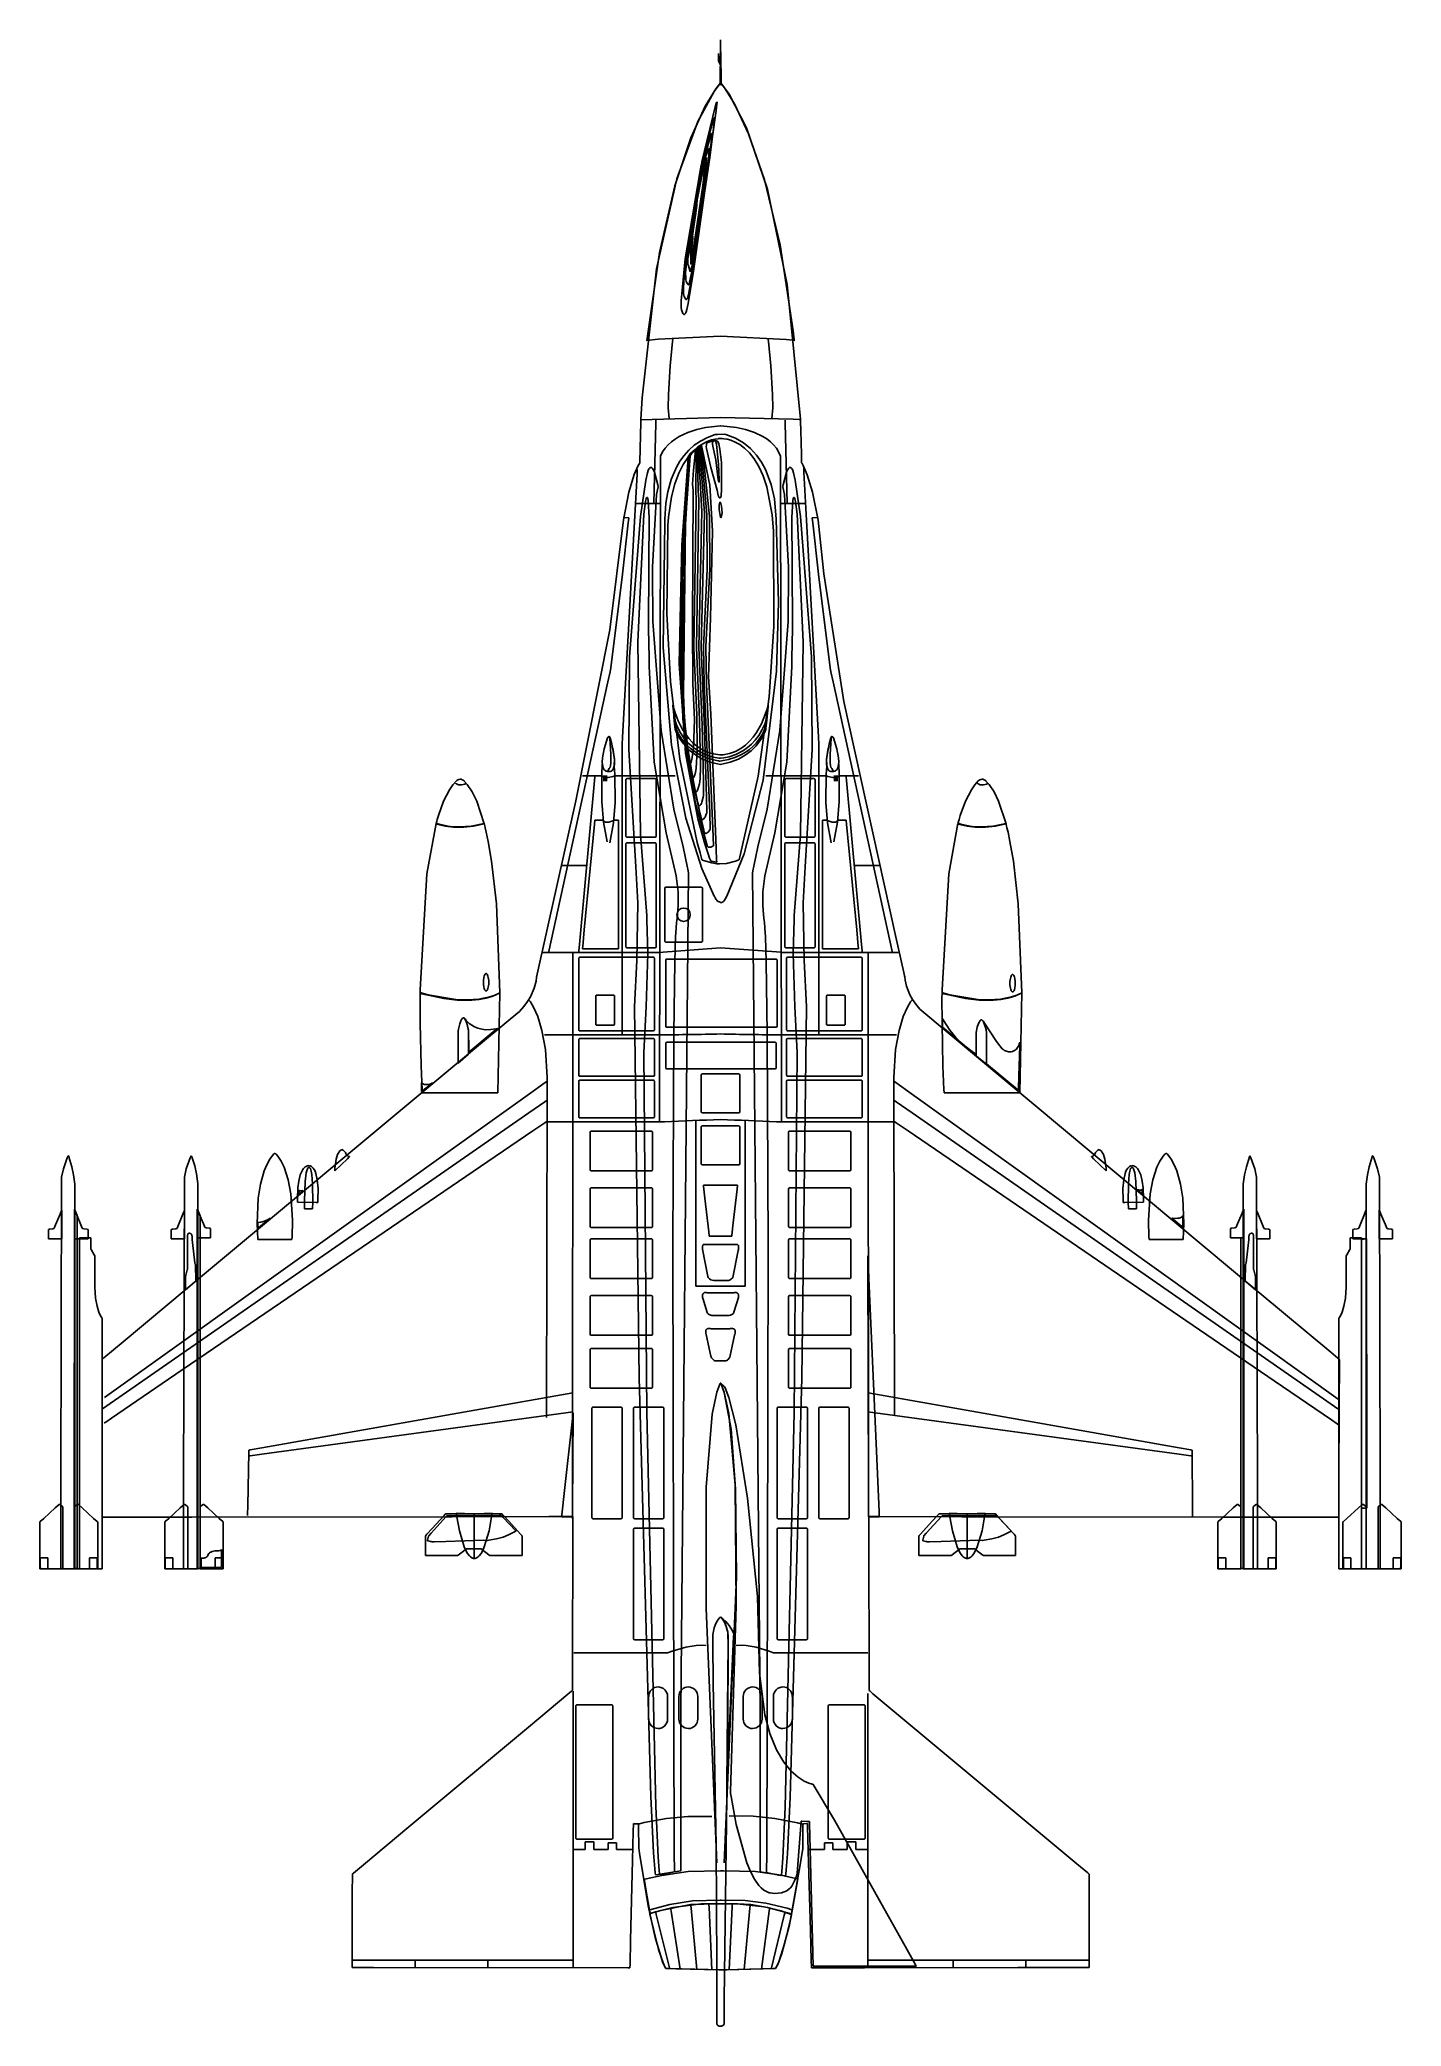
# Model space of a CAD drawing. Extents: x 0.4 to 20.4, y 0.5 to 29.7.
import ezdxf

# ---------------------------------------------------------------- set-up
doc = ezdxf.new("R2010")
doc.units = 0

msp = doc.modelspace()

# ---------------------------------------------------------------- linework, layer by layer
at = {"layer": 'Layer 1', "color": 7, "linetype": 'CONTINUOUS'}
for p, q in [((10.330657, 29.519428), (10.330657, 29.519429)), ((10.330657, 29.519429), (10.330657, 29.519429)), ((10.330657, 29.519429), (10.330657, 29.519429)), ((10.330657, 29.519429), (10.330657, 29.519429)), ((10.330657, 29.519429), (10.330657, 29.519429)), ((10.330657, 29.519429), (10.330657, 29.519429)), ((10.330657, 29.519429), (10.330657, 29.519429)), ((10.330657, 29.519429), (10.330657, 29.519429)), ((10.330657, 29.519429), (10.330657, 29.519429)), ((10.330657, 29.519429), (10.330657, 29.519428)), ((10.330657, 29.519419), (10.330657, 29.519428)), ((10.330657, 29.519428), (10.330657, 29.519427)), ((10.330657, 29.519427), (10.330658, 29.519422)), ((10.330657, 29.519289), (10.330657, 29.519419)), ((10.330657, 29.51733), (10.330657, 29.519289)), ((10.330657, 29.491843), (10.330657, 29.51733)), ((10.330657, 29.419445), (10.330657, 29.491843)), ((10.330658, 29.519422), (10.330667, 29.519364)), ((10.330667, 29.519364), (10.330712, 29.51908)), ((10.330712, 29.51908), (10.330906, 29.51786)), ((10.330906, 29.51786), (10.332892, 29.505329)), ((10.332892, 29.505329), (10.356657, 29.355366)), ((10.356657, 29.097199), (10.361035, 29.570095)), ((10.361035, 29.722529), (10.361035, 29.722531)), ((10.361035, 29.722531), (10.361035, 29.722531)), ((10.361035, 29.722531), (10.361035, 29.722531)), ((10.361035, 29.722531), (10.361035, 29.722531)), ((10.361035, 29.722531), (10.361035, 29.722531)), ((10.361035, 29.722531), (10.361035, 29.722531)), ((10.361035, 29.722531), (10.361035, 29.72253)), ((10.361035, 29.72253), (10.361035, 29.722527)), ((10.361035, 29.722519), (10.361035, 29.722529)), ((10.361035, 29.722527), (10.361035, 29.722514)), ((10.361035, 29.722473), (10.361035, 29.722519)), ((10.361035, 29.722514), (10.361035, 29.722461)), ((10.361035, 29.717216), (10.361035, 29.722473)), ((10.361035, 29.722461), (10.361035, 29.721902)), ((10.361035, 29.721902), (10.361035, 29.71918)), ((10.361035, 29.71918), (10.361035, 29.689923)), ((10.361035, 29.685106), (10.361035, 29.717216)), ((10.361035, 29.689923), (10.36351, 29.403365)), ((10.361035, 29.570095), (10.361035, 29.685106)), ((10.330657, 29.411089), (10.330657, 29.419445)), ((10.330657, 29.410276), (10.330657, 29.411089)), ((10.330657, 29.410086), (10.330657, 29.410276)), ((10.330657, 29.410048), (10.330657, 29.410086)), ((10.330657, 29.410044), (10.330657, 29.410048)), ((10.330657, 29.410043), (10.330657, 29.410044)), ((10.330657, 29.410042), (10.330657, 29.410043)), ((10.330657, 29.410043), (10.330657, 29.410043)), ((10.330657, 29.410043), (10.330657, 29.410043)), ((10.330657, 29.410043), (10.330657, 29.410043)), ((10.330657, 29.410043), (10.330657, 29.410043)), ((10.330657, 29.410043), (10.330657, 29.410043)), ((10.330657, 29.410043), (10.330657, 29.410043)), ((10.330657, 29.410043), (10.330657, 29.410043)), ((10.330657, 29.410043), (10.330657, 29.410043)), ((10.330657, 29.410043), (10.330657, 29.410043)), ((10.330659, 29.410038), (10.330657, 29.410042)), ((10.33069, 29.409973), (10.330659, 29.410038)), ((10.331156, 29.408994), (10.33069, 29.409973)), ((10.337215, 29.396252), (10.331156, 29.408994)), ((10.354423, 29.360064), (10.337215, 29.396252)), ((10.356408, 29.355889), (10.354423, 29.360064)), ((10.356602, 29.355482), (10.356408, 29.355889)), ((10.356647, 29.355387), (10.356602, 29.355482)), ((10.356656, 29.355368), (10.356647, 29.355387)), ((10.356657, 29.355366), (10.356656, 29.355368)), ((10.356657, 29.355366), (10.356657, 29.355366)), ((10.356657, 29.355366), (10.356657, 29.355366)), ((10.356657, 29.355366), (10.356657, 29.355366)), ((10.356657, 29.355366), (10.356657, 29.355366)), ((10.356657, 29.355366), (10.356657, 29.355366)), ((10.356657, 29.355366), (10.356657, 29.355366)), ((10.36351, 29.403365), (10.369696, 29.207014)), ((10.369696, 29.207014), (10.369696, 29.078424)), ((10.268497, 28.963463), (10.028121, 28.521255)), ((10.136479, 28.744435), (10.292635, 29.000562)), ((10.339723, 29.06159), (10.268497, 28.963463)), ((10.292635, 29.000562), (10.360375, 29.086948)), ((10.358922, 29.084569), (10.339723, 29.06159)), ((10.356657, 29.069484), (10.356657, 29.097199)), ((10.356657, 29.066906), (10.356657, 29.069484)), ((10.356657, 29.066377), (10.356657, 29.066906)), ((10.356657, 29.066327), (10.356657, 29.066377)), ((10.356657, 29.066315), (10.356657, 29.066327)), ((10.356657, 29.066312), (10.356657, 29.066315)), ((10.356657, 29.066311), (10.356657, 29.066312)), ((10.356657, 29.066311), (10.356657, 29.066311)), ((10.356657, 29.066311), (10.356657, 29.066311)), ((10.356657, 29.066311), (10.356657, 29.066311)), ((10.365256, 29.066311), (10.356657, 29.066311)), ((10.363895, 29.090119), (10.358922, 29.084569)), ((10.360375, 29.086948), (10.360931, 29.08754)), ((10.360931, 29.08754), (10.361029, 29.087643)), ((10.360988, 29.087649), (10.360988, 29.087649)), ((10.360988, 29.087649), (10.360988, 29.087649)), ((10.360988, 29.087649), (10.360988, 29.087649)), ((10.360988, 29.087649), (10.360989, 29.087648)), ((10.361028, 29.087649), (10.360988, 29.087649)), ((10.360989, 29.087648), (10.360992, 29.087645)), ((10.360992, 29.087645), (10.361003, 29.087633)), ((10.361003, 29.087633), (10.361048, 29.087586)), ((10.361034, 29.087649), (10.361028, 29.087649)), ((10.361029, 29.087643), (10.361035, 29.087649)), ((10.361035, 29.087649), (10.361034, 29.087649)), ((10.361035, 29.087649), (10.361035, 29.087649)), ((10.361035, 29.087649), (10.361035, 29.087649)), ((10.361035, 29.087649), (10.361035, 29.087649)), ((10.361035, 29.087649), (10.361035, 29.087649)), ((10.361035, 29.087649), (10.361035, 29.087649)), ((10.361035, 29.087649), (10.361035, 29.087649)), ((10.361035, 29.087649), (10.361035, 29.087649)), ((10.361035, 29.087649), (10.361035, 29.087649)), ((10.361035, 29.087649), (10.361035, 29.087649)), ((10.361035, 29.087649), (10.361035, 29.087649)), ((10.361035, 29.087649), (10.361035, 29.087649)), ((10.361048, 29.087586), (10.361229, 29.087394)), ((10.361229, 29.087394), (10.361948, 29.086624)), ((10.361948, 29.086624), (10.364788, 29.083502)), ((10.363367, 29.091932), (10.363366, 29.091933)), ((10.363366, 29.091933), (10.363366, 29.091933)), ((10.363366, 29.091933), (10.363366, 29.091933)), ((10.363366, 29.091933), (10.363366, 29.091933)), ((10.363366, 29.091933), (10.363366, 29.091933)), ((10.363366, 29.091933), (10.363366, 29.091933)), ((10.363366, 29.091933), (10.363367, 29.091933)), ((10.363367, 29.091933), (10.363374, 29.091933)), ((10.363371, 29.091928), (10.363367, 29.091932)), ((10.363389, 29.091909), (10.363371, 29.091928)), ((10.363374, 29.091933), (10.363411, 29.091933)), ((10.365468, 29.089671), (10.363389, 29.091909)), ((10.363411, 29.091933), (10.363789, 29.091933)), ((10.363789, 29.091933), (10.365016, 29.091933)), ((10.36516, 29.091483), (10.363895, 29.090119)), ((10.364788, 29.083502), (10.375849, 29.070684)), ((10.365016, 29.091933), (10.365473, 29.091933)), ((10.365479, 29.091821), (10.36516, 29.091483)), ((10.369293, 29.066311), (10.365256, 29.066311)), ((10.487135, 28.92255), (10.365468, 29.089671)), ((10.365473, 29.091933), (10.365576, 29.091933)), ((10.365559, 29.091905), (10.365479, 29.091821)), ((10.365579, 29.091926), (10.365559, 29.091905)), ((10.365576, 29.091933), (10.365585, 29.091933)), ((10.365585, 29.091931), (10.365579, 29.091926)), ((10.365585, 29.091933), (10.365586, 29.091933)), ((10.365586, 29.091932), (10.365585, 29.091931)), ((10.365586, 29.091933), (10.365586, 29.091933)), ((10.365586, 29.091933), (10.365586, 29.091933)), ((10.365586, 29.091933), (10.365586, 29.091933)), ((10.365586, 29.091933), (10.365586, 29.091933)), ((10.365586, 29.091933), (10.365586, 29.091932)), ((10.369653, 29.066311), (10.369293, 29.066311)), ((10.369687, 29.066311), (10.369653, 29.066311)), ((10.369695, 29.066311), (10.369687, 29.066311)), ((10.369696, 29.066311), (10.369695, 29.066311)), ((10.369696, 29.078424), (10.369696, 29.067125)), ((10.369696, 29.067125), (10.369696, 29.066364)), ((10.369696, 29.066364), (10.369696, 29.066314)), ((10.369696, 29.066314), (10.369696, 29.066311)), ((10.369696, 29.066311), (10.369696, 29.066311)), ((10.369696, 29.066311), (10.369696, 29.066311)), ((10.369696, 29.066311), (10.369696, 29.066311)), ((10.369696, 29.066311), (10.369696, 29.066311)), ((10.369696, 29.066311), (10.369696, 29.066311)), ((10.369696, 29.066311), (10.369696, 29.066311)), ((10.369696, 29.066311), (10.369696, 29.066311)), ((10.369696, 29.066311), (10.369696, 29.066311)), ((10.369696, 29.066311), (10.369696, 29.066311)), ((10.375849, 29.070684), (10.417722, 29.016761)), ((10.417722, 29.016761), (10.566241, 28.779889)), ((10.741447, 28.429805), (10.487135, 28.92255)), ((9.924429, 28.282256), (10.136479, 28.744435)), ((10.299584, 28.681446), (9.966437, 26.321035)), ((10.089196, 27.927652), (10.288816, 28.757967)), ((10.288816, 28.757967), (10.302681, 28.799063)), ((10.30915, 28.777235), (10.299584, 28.681446)), ((10.302681, 28.799063), (10.305125, 28.804079)), ((10.305125, 28.804079), (10.306179, 28.805726)), ((10.306179, 28.805726), (10.306663, 28.806328)), ((10.306663, 28.806328), (10.307117, 28.806781)), ((10.307117, 28.806781), (10.307333, 28.806951)), ((10.307333, 28.806951), (10.307542, 28.807083)), ((10.307542, 28.807083), (10.307743, 28.807176)), ((10.307743, 28.807176), (10.307936, 28.807231)), ((10.307936, 28.807231), (10.30803, 28.807245)), ((10.30803, 28.807245), (10.308122, 28.807248)), ((10.308122, 28.807248), (10.308213, 28.807242)), ((10.308213, 28.807242), (10.308301, 28.807226)), ((10.308301, 28.807226), (10.308387, 28.8072)), ((10.308387, 28.8072), (10.308472, 28.807165)), ((10.308472, 28.807165), (10.308554, 28.807119)), ((10.308554, 28.807119), (10.308635, 28.807064)), ((10.308635, 28.807064), (10.30879, 28.806924)), ((10.30879, 28.806924), (10.308937, 28.806745)), ((10.308937, 28.806745), (10.309077, 28.806525)), ((10.309077, 28.806525), (10.309332, 28.805966)), ((10.31021, 28.797428), (10.30915, 28.777235)), ((10.309332, 28.805966), (10.309556, 28.805245)), ((10.309556, 28.805245), (10.309906, 28.803311)), ((10.309906, 28.803311), (10.31021, 28.797428)), ((10.566241, 28.779889), (10.774021, 28.340725)), ((10.028121, 28.521255), (9.720796, 27.680105)), ((10.09668, 27.925158), (10.223058, 28.429699)), ((10.143202, 28.062234), (10.224365, 28.333539)), ((10.267367, 28.503256), (10.209487, 28.026581)), ((10.223058, 28.429699), (10.251984, 28.531339)), ((10.224365, 28.333539), (10.227389, 28.339956)), ((10.227389, 28.339956), (10.229962, 28.34419)), ((10.229962, 28.34419), (10.230531, 28.344889)), ((10.230531, 28.344889), (10.231069, 28.345439)), ((10.231069, 28.345439), (10.231575, 28.345838)), ((10.231575, 28.345838), (10.231816, 28.34598)), ((10.231816, 28.34598), (10.232049, 28.346084)), ((10.232049, 28.346084), (10.232274, 28.346148)), ((10.232274, 28.346148), (10.232384, 28.346166)), ((10.232384, 28.346166), (10.232491, 28.346174)), ((10.232491, 28.346174), (10.232596, 28.346171)), ((10.232596, 28.346171), (10.2327, 28.346159)), ((10.2327, 28.346159), (10.232801, 28.346137)), ((10.232801, 28.346137), (10.2329, 28.346105)), ((10.2329, 28.346105), (10.232997, 28.346062)), ((10.232997, 28.346062), (10.233091, 28.34601)), ((10.233091, 28.34601), (10.233275, 28.345875)), ((10.233275, 28.345875), (10.233449, 28.345699)), ((10.233449, 28.345699), (10.233615, 28.345481)), ((10.233615, 28.345481), (10.233773, 28.345223)), ((10.233773, 28.345223), (10.234061, 28.34458)), ((10.235053, 28.335194), (10.233812, 28.313214)), ((10.234061, 28.34458), (10.234314, 28.343767)), ((10.234314, 28.343767), (10.234711, 28.341624)), ((10.234711, 28.341624), (10.235053, 28.335194)), ((10.251984, 28.531339), (10.262511, 28.561926)), ((10.262511, 28.561926), (10.266509, 28.570844)), ((10.266509, 28.570844), (10.268156, 28.573544)), ((10.27219, 28.555229), (10.267367, 28.503256)), ((10.268156, 28.573544), (10.268888, 28.574434)), ((10.268888, 28.574434), (10.26923, 28.574761)), ((10.26923, 28.574761), (10.269556, 28.575009)), ((10.269556, 28.575009), (10.269713, 28.575103)), ((10.269713, 28.575103), (10.269866, 28.575177)), ((10.269866, 28.575177), (10.270015, 28.575231)), ((10.270015, 28.575231), (10.27016, 28.575264)), ((10.27016, 28.575264), (10.270301, 28.575277)), ((10.270301, 28.575277), (10.270437, 28.575269)), ((10.270437, 28.575269), (10.27057, 28.575241)), ((10.27057, 28.575241), (10.270698, 28.575192)), ((10.270698, 28.575192), (10.270822, 28.575123)), ((10.270822, 28.575123), (10.270942, 28.575032)), ((10.270942, 28.575032), (10.271058, 28.574921)), ((10.271058, 28.574921), (10.271169, 28.574789)), ((10.271169, 28.574789), (10.271379, 28.57446)), ((10.271379, 28.57446), (10.271572, 28.574046)), ((10.271572, 28.574046), (10.271906, 28.57296)), ((10.271906, 28.57296), (10.272169, 28.571524)), ((10.272169, 28.571524), (10.272477, 28.567579)), ((10.272477, 28.567579), (10.27219, 28.555229)), ((11.052062, 27.526234), (10.741447, 28.429805)), ((10.774021, 28.340725), (11.00854, 27.662957)), ((9.689003, 27.577716), (9.924429, 28.282256)), ((9.90248, 26.797895), (10.143202, 28.062234)), ((10.222629, 28.210017), (9.954988, 26.384311)), ((10.209487, 28.026581), (9.960704, 26.352641)), ((10.233812, 28.313214), (10.222629, 28.210017)), ((9.843647, 26.502894), (10.061369, 27.794908)), ((9.962422, 27.100091), (10.106831, 27.891026)), ((10.140122, 27.846677), (9.966535, 26.652486)), ((9.988698, 27.228153), (10.116341, 27.906748)), ((10.003767, 27.291153), (10.117673, 27.887299)), ((10.019897, 27.370643), (10.113379, 27.846478)), ((10.031471, 27.600686), (10.087989, 27.894996)), ((10.060222, 27.597935), (10.11313, 27.833705)), ((10.061369, 27.794908), (10.07872, 27.883885)), ((10.127026, 27.788119), (10.067151, 27.290179)), ((10.07872, 27.883885), (10.078745, 27.883974)), ((10.078745, 27.883974), (10.078761, 27.88402)), ((10.078761, 27.88402), (10.078762, 27.884022)), ((10.078762, 27.884022), (10.078763, 27.884024)), ((10.078763, 27.884024), (10.078764, 27.884025)), ((10.078764, 27.884025), (10.078764, 27.884026)), ((10.078764, 27.884026), (10.078765, 27.884026)), ((10.078765, 27.884026), (10.078765, 27.884026)), ((10.078765, 27.884026), (10.078765, 27.884026)), ((10.078765, 27.884026), (10.078765, 27.884026)), ((10.078765, 27.884026), (10.078766, 27.884026)), ((10.078769, 27.884011), (10.078765, 27.883852)), ((10.078765, 27.883852), (10.078766, 27.883841)), ((10.078766, 27.884026), (10.078766, 27.884026)), ((10.078766, 27.884026), (10.078766, 27.884026)), ((10.078766, 27.884026), (10.078766, 27.884026)), ((10.078766, 27.884026), (10.078766, 27.884026)), ((10.078766, 27.884026), (10.078766, 27.884026)), ((10.078766, 27.884026), (10.078767, 27.884026)), ((10.078766, 27.883841), (10.078769, 27.883833)), ((10.078767, 27.884026), (10.078767, 27.884026)), ((10.078767, 27.884026), (10.078767, 27.884026)), ((10.078767, 27.884026), (10.078767, 27.884025)), ((10.078767, 27.884025), (10.078767, 27.884025)), ((10.078767, 27.884025), (10.078767, 27.884025)), ((10.078767, 27.884025), (10.078768, 27.884024)), ((10.078768, 27.884024), (10.078768, 27.88402)), ((10.078768, 27.88402), (10.078769, 27.884011)), ((10.078769, 27.883833), (10.07877, 27.88383)), ((10.07877, 27.88383), (10.078771, 27.883829)), ((10.078771, 27.883829), (10.078772, 27.883828)), ((10.078772, 27.883828), (10.078773, 27.883827)), ((10.078773, 27.883827), (10.078773, 27.883827)), ((10.078773, 27.883827), (10.078774, 27.883826)), ((10.078774, 27.883826), (10.078775, 27.883826)), ((10.078775, 27.883826), (10.078775, 27.883826)), ((10.078775, 27.883826), (10.078776, 27.883826)), ((10.078776, 27.883826), (10.078776, 27.883826)), ((10.078776, 27.883826), (10.078777, 27.883826)), ((10.078777, 27.883826), (10.078778, 27.883826)), ((10.078778, 27.883826), (10.078779, 27.883826)), ((10.078779, 27.883826), (10.078781, 27.883827)), ((10.078781, 27.883827), (10.078782, 27.883828)), ((10.078782, 27.883828), (10.078784, 27.88383)), ((10.078784, 27.88383), (10.078787, 27.883832)), ((10.078787, 27.883832), (10.078793, 27.88384)), ((10.078793, 27.88384), (10.078806, 27.883863)), ((10.078806, 27.883863), (10.07884, 27.883943)), ((10.07884, 27.883943), (10.079073, 27.884703)), ((10.079073, 27.884703), (10.07999, 27.888282)), ((10.07999, 27.888282), (10.089196, 27.927652)), ((10.087989, 27.894996), (10.088076, 27.895299)), ((10.088076, 27.895299), (10.088108, 27.895392)), ((10.088108, 27.895392), (10.088121, 27.895423)), ((10.088121, 27.895423), (10.088133, 27.895444)), ((10.088159, 27.895343), (10.088132, 27.894784)), ((10.088132, 27.894784), (10.088143, 27.8946)), ((10.088133, 27.895444), (10.088138, 27.895451)), ((10.088138, 27.895451), (10.08814, 27.895454)), ((10.08814, 27.895454), (10.088142, 27.895456)), ((10.088142, 27.895456), (10.088143, 27.895456)), ((10.088143, 27.895456), (10.088144, 27.895457)), ((10.088143, 27.8946), (10.088156, 27.89454)), ((10.088144, 27.895457), (10.088145, 27.895457)), ((10.088145, 27.895457), (10.088146, 27.895458)), ((10.088146, 27.895458), (10.088147, 27.895458)), ((10.088147, 27.895458), (10.088147, 27.895458)), ((10.088147, 27.895458), (10.088148, 27.895458)), ((10.088148, 27.895458), (10.088148, 27.895458)), ((10.088148, 27.895458), (10.088149, 27.895458)), ((10.088149, 27.895458), (10.088149, 27.895457)), ((10.088149, 27.895457), (10.08815, 27.895457)), ((10.08815, 27.895457), (10.088151, 27.895456)), ((10.088151, 27.895456), (10.088151, 27.895456)), ((10.088151, 27.895456), (10.088152, 27.895455)), ((10.088152, 27.895455), (10.088153, 27.895452)), ((10.088153, 27.895452), (10.088155, 27.895449)), ((10.088155, 27.895449), (10.088157, 27.895442)), ((10.088156, 27.89454), (10.088164, 27.894518)), ((10.088157, 27.895442), (10.088159, 27.895419)), ((10.088159, 27.895419), (10.088159, 27.895343)), ((10.088164, 27.894518), (10.088169, 27.894508)), ((10.088169, 27.894508), (10.088174, 27.8945)), ((10.088174, 27.8945), (10.088179, 27.894494)), ((10.088179, 27.894494), (10.088184, 27.894488)), ((10.088184, 27.894488), (10.08819, 27.894484)), ((10.08819, 27.894484), (10.088193, 27.894483)), ((10.088193, 27.894483), (10.088196, 27.894481)), ((10.088196, 27.894481), (10.088199, 27.894481)), ((10.088199, 27.894481), (10.088202, 27.89448)), ((10.088202, 27.89448), (10.088205, 27.89448)), ((10.088205, 27.89448), (10.088209, 27.89448)), ((10.088209, 27.89448), (10.088212, 27.89448)), ((10.088212, 27.89448), (10.088219, 27.894482)), ((10.088219, 27.894482), (10.088226, 27.894485)), ((10.088226, 27.894485), (10.088234, 27.894489)), ((10.088234, 27.894489), (10.088242, 27.894494)), ((10.088242, 27.894494), (10.088258, 27.894509)), ((10.088258, 27.894509), (10.088276, 27.894529)), ((10.088276, 27.894529), (10.088315, 27.894584)), ((10.088315, 27.894584), (10.088406, 27.894755)), ((10.088406, 27.894755), (10.088643, 27.895335)), ((10.088643, 27.895335), (10.09029, 27.900745)), ((10.09029, 27.900745), (10.09668, 27.925158)), ((10.145825, 27.741687), (10.097761, 27.372091)), ((10.106831, 27.891026), (10.114158, 27.923546)), ((10.131669, 27.903599), (10.107958, 27.596251)), ((10.11313, 27.833705), (10.137828, 27.935782)), ((10.113379, 27.846478), (10.133107, 27.932349)), ((10.114158, 27.923546), (10.115992, 27.930106)), ((10.115992, 27.930106), (10.116128, 27.930439)), ((10.116128, 27.930439), (10.116243, 27.930661)), ((10.116468, 27.92948), (10.116128, 27.917794)), ((10.116128, 27.917794), (10.116556, 27.913767)), ((10.116243, 27.930661), (10.116293, 27.93073)), ((10.116293, 27.93073), (10.116316, 27.930754)), ((10.116316, 27.930754), (10.116337, 27.930772)), ((10.116337, 27.930772), (10.116347, 27.930777)), ((10.116341, 27.906748), (10.123263, 27.935957)), ((10.116347, 27.930777), (10.116357, 27.930781)), ((10.116357, 27.930781), (10.116367, 27.930784)), ((10.116367, 27.930784), (10.116371, 27.930784)), ((10.116371, 27.930784), (10.116376, 27.930784)), ((10.116376, 27.930784), (10.11638, 27.930784)), ((10.11638, 27.930784), (10.116385, 27.930783)), ((10.116385, 27.930783), (10.116389, 27.930782)), ((10.116389, 27.930782), (10.116393, 27.93078)), ((10.116393, 27.93078), (10.116397, 27.930778)), ((10.116397, 27.930778), (10.116401, 27.930776)), ((10.116401, 27.930776), (10.116409, 27.930769)), ((10.116409, 27.930769), (10.116416, 27.930761)), ((10.116416, 27.930761), (10.116424, 27.930751)), ((10.116424, 27.930751), (10.116437, 27.930725)), ((10.116437, 27.930725), (10.116449, 27.930693)), ((10.116449, 27.930693), (10.116468, 27.930606)), ((10.116468, 27.930606), (10.11649, 27.930347)), ((10.11649, 27.930347), (10.116468, 27.92948)), ((10.116556, 27.913767), (10.116909, 27.912188)), ((10.116909, 27.912188), (10.117349, 27.91088)), ((10.117349, 27.91088), (10.117871, 27.909828)), ((10.117673, 27.887299), (10.132913, 27.9509)), ((10.117871, 27.909828), (10.118163, 27.909394)), ((10.118163, 27.909394), (10.118473, 27.909018)), ((10.118473, 27.909018), (10.118803, 27.9087)), ((10.118803, 27.9087), (10.11915, 27.908437)), ((10.11915, 27.908437), (10.119515, 27.908227)), ((10.119515, 27.908227), (10.119898, 27.908069)), ((10.119898, 27.908069), (10.120297, 27.907961)), ((10.120297, 27.907961), (10.120712, 27.907901)), ((10.120712, 27.907901), (10.121144, 27.907888)), ((10.121144, 27.907888), (10.12159, 27.907919)), ((10.12159, 27.907919), (10.122526, 27.908108)), ((10.122526, 27.908108), (10.123518, 27.908454)), ((10.123263, 27.935957), (10.125163, 27.942274)), ((10.123518, 27.908454), (10.12456, 27.908943)), ((10.12456, 27.908943), (10.12678, 27.910294)), ((10.125163, 27.942274), (10.125461, 27.942925)), ((10.12591, 27.941773), (10.125224, 27.875567)), ((10.125224, 27.875567), (10.130031, 27.716828)), ((10.125461, 27.942925), (10.125524, 27.943029)), ((10.125524, 27.943029), (10.125583, 27.943108)), ((10.125583, 27.943108), (10.12561, 27.943138)), ((10.12561, 27.943138), (10.125637, 27.943163)), ((10.125637, 27.943163), (10.125662, 27.943181)), ((10.125662, 27.943181), (10.125674, 27.943188)), ((10.125674, 27.943188), (10.125686, 27.943193)), ((10.125686, 27.943193), (10.125697, 27.943197)), ((10.125697, 27.943197), (10.125709, 27.943199)), ((10.125709, 27.943199), (10.12572, 27.9432)), ((10.12572, 27.9432), (10.12573, 27.9432)), ((10.12573, 27.9432), (10.125741, 27.943197)), ((10.125741, 27.943197), (10.125751, 27.943194)), ((10.125751, 27.943194), (10.125761, 27.943188)), ((10.125761, 27.943188), (10.12577, 27.943181)), ((10.12577, 27.943181), (10.125779, 27.943173)), ((10.125779, 27.943173), (10.125788, 27.943163)), ((10.125788, 27.943163), (10.125805, 27.943139)), ((10.125805, 27.943139), (10.125821, 27.943108)), ((10.125821, 27.943108), (10.125849, 27.943029)), ((10.125849, 27.943029), (10.125872, 27.942924)), ((10.125872, 27.942924), (10.125904, 27.942641)), ((10.125904, 27.942641), (10.12591, 27.941773)), ((10.12678, 27.910294), (10.131655, 27.914087)), ((10.144121, 27.956378), (10.127026, 27.788119)), ((10.131655, 27.914087), (10.142234, 27.922866)), ((10.13532, 27.952231), (10.131669, 27.903599)), ((10.132913, 27.9509), (10.133894, 27.953912)), ((10.133107, 27.932349), (10.139856, 27.958209)), ((10.133894, 27.953912), (10.13464, 27.955688)), ((10.13464, 27.955688), (10.134789, 27.955935)), ((10.134789, 27.955935), (10.134858, 27.956028)), ((10.134858, 27.956028), (10.134922, 27.956101)), ((10.134922, 27.956101), (10.134983, 27.956153)), ((10.134983, 27.956153), (10.135012, 27.956172)), ((10.135012, 27.956172), (10.13504, 27.956185)), ((10.13504, 27.956185), (10.135067, 27.956194)), ((10.135067, 27.956194), (10.13508, 27.956196)), ((10.13508, 27.956196), (10.135093, 27.956197)), ((10.135093, 27.956197), (10.135106, 27.956197)), ((10.135106, 27.956197), (10.135118, 27.956196)), ((10.135118, 27.956196), (10.135131, 27.956193)), ((10.135131, 27.956193), (10.135142, 27.956189)), ((10.135142, 27.956189), (10.135154, 27.956183)), ((10.135154, 27.956183), (10.135165, 27.956177)), ((10.135165, 27.956177), (10.135188, 27.956159)), ((10.135188, 27.956159), (10.135209, 27.956137)), ((10.135209, 27.956137), (10.135229, 27.95611)), ((10.135229, 27.95611), (10.135248, 27.956077)), ((10.135248, 27.956077), (10.135283, 27.955996)), ((10.135283, 27.955996), (10.135314, 27.955894)), ((10.135314, 27.955894), (10.135365, 27.955627)), ((10.135416, 27.95484), (10.13532, 27.952231)), ((10.135365, 27.955627), (10.135416, 27.95484)), ((10.137828, 27.935782), (10.146901, 27.968957)), ((10.139856, 27.958209), (10.142248, 27.965908)), ((10.153646, 27.968668), (10.140122, 27.846677)), ((10.142234, 27.922866), (10.144865, 27.924647)), ((10.142248, 27.965908), (10.143173, 27.968328)), ((10.143173, 27.968328), (10.143564, 27.969166)), ((10.143564, 27.969166), (10.143907, 27.969751)), ((10.143907, 27.969751), (10.14406, 27.969946)), ((10.14406, 27.969946), (10.144132, 27.97002)), ((10.144864, 27.966188), (10.144121, 27.956378)), ((10.144132, 27.97002), (10.1442, 27.970077)), ((10.1442, 27.970077), (10.144266, 27.970118)), ((10.144266, 27.970118), (10.144297, 27.970132)), ((10.144297, 27.970132), (10.144328, 27.970142)), ((10.144328, 27.970142), (10.144358, 27.970148)), ((10.144358, 27.970148), (10.144387, 27.97015)), ((10.144387, 27.97015), (10.144416, 27.970147)), ((10.144416, 27.970147), (10.144443, 27.970141)), ((10.144443, 27.970141), (10.14447, 27.97013)), ((10.14447, 27.97013), (10.144496, 27.970115)), ((10.144496, 27.970115), (10.144521, 27.970096)), ((10.144521, 27.970096), (10.144546, 27.970073)), ((10.144546, 27.970073), (10.144569, 27.970045)), ((10.144569, 27.970045), (10.144614, 27.969978)), ((10.144614, 27.969978), (10.144655, 27.969894)), ((10.144655, 27.969894), (10.144728, 27.969674)), ((10.144728, 27.969674), (10.144788, 27.969385)), ((10.144788, 27.969385), (10.144868, 27.968601)), ((10.144868, 27.968601), (10.144864, 27.966188)), ((10.144865, 27.924647), (10.147425, 27.926036)), ((10.158377, 27.844952), (10.145825, 27.741687)), ((10.146901, 27.968957), (10.150263, 27.97934)), ((10.147425, 27.926036), (10.148669, 27.926548)), ((10.148669, 27.926548), (10.149883, 27.926919)), ((10.149883, 27.926919), (10.151063, 27.927135)), ((10.150263, 27.97934), (10.151607, 27.982763)), ((10.151063, 27.927135), (10.152206, 27.927183)), ((10.151607, 27.982763), (10.152709, 27.984924)), ((10.152206, 27.927183), (10.152762, 27.927139)), ((10.152709, 27.984924), (10.152945, 27.98526)), ((10.152762, 27.927139), (10.153307, 27.927047)), ((10.152945, 27.98526), (10.153165, 27.985512)), ((10.153165, 27.985512), (10.153269, 27.985607)), ((10.153269, 27.985607), (10.153369, 27.98568)), ((10.153307, 27.927047), (10.153841, 27.926906)), ((10.153369, 27.98568), (10.153464, 27.985731)), ((10.153464, 27.985731), (10.153511, 27.985749)), ((10.153511, 27.985749), (10.153556, 27.985762)), ((10.153556, 27.985762), (10.1536, 27.985769)), ((10.1536, 27.985769), (10.153643, 27.98577)), ((10.153643, 27.98577), (10.153685, 27.985766)), ((10.154472, 27.980971), (10.153646, 27.968668)), ((10.153685, 27.985766), (10.153726, 27.985757)), ((10.153726, 27.985757), (10.153766, 27.985742)), ((10.153766, 27.985742), (10.153805, 27.985722)), ((10.153805, 27.985722), (10.153843, 27.985696)), ((10.153841, 27.926906), (10.154362, 27.926714)), ((10.153843, 27.985696), (10.15388, 27.985664)), ((10.15388, 27.985664), (10.153916, 27.985627)), ((10.153916, 27.985627), (10.153984, 27.985537)), ((10.153984, 27.985537), (10.154048, 27.985424)), ((10.154048, 27.985424), (10.154107, 27.985289)), ((10.154107, 27.985289), (10.154213, 27.984951)), ((10.154213, 27.984951), (10.154372, 27.983999)), ((10.154362, 27.926714), (10.154872, 27.926469)), ((10.154372, 27.983999), (10.154472, 27.980971)), ((10.154872, 27.926469), (10.155368, 27.926169)), ((10.155368, 27.926169), (10.155851, 27.925813)), ((10.155851, 27.925813), (10.156774, 27.924925)), ((10.156774, 27.924925), (10.157638, 27.92379)), ((10.157638, 27.92379), (10.158438, 27.922393)), ((10.162103, 27.895732), (10.158377, 27.844952)), ((10.158438, 27.922393), (10.15917, 27.920721)), ((10.15917, 27.920721), (10.160415, 27.916494)), ((10.160415, 27.916494), (10.16134, 27.910996)), ((10.16134, 27.910996), (10.162103, 27.895732)), ((9.720796, 27.680105), (9.42286, 26.354813)), ((9.462722, 26.594504), (9.689003, 27.577716)), ((9.831361, 26.318839), (10.031471, 27.600686)), ((9.980744, 27.170532), (10.042988, 27.518594)), ((10.042988, 27.518597), (10.04299, 27.518605)), ((10.042988, 27.518595), (10.042988, 27.518597)), ((10.042988, 27.518594), (10.042988, 27.518595)), ((10.042988, 27.518594), (10.042988, 27.518594)), ((10.042988, 27.518594), (10.042988, 27.518594)), ((10.042988, 27.518594), (10.042988, 27.518594)), ((10.04299, 27.518605), (10.042997, 27.518637)), ((10.042997, 27.518637), (10.043071, 27.518979)), ((10.043071, 27.518979), (10.043434, 27.520667)), ((10.043434, 27.520667), (10.044979, 27.527833)), ((10.044979, 27.527833), (10.060222, 27.597935)), ((10.107958, 27.596251), (10.068704, 27.273826)), ((10.130031, 27.716828), (10.087493, 27.356065)), ((11.00854, 27.662957), (11.237272, 26.710277)), ((11.342636, 26.126635), (11.052062, 27.526234)), ((9.917388, 26.699535), (9.980744, 27.170532)), ((9.923607, 26.683284), (9.996638, 27.175817)), ((9.925995, 26.622206), (10.003767, 27.291153)), ((9.947508, 26.912114), (9.988698, 27.228153)), ((9.996638, 27.175817), (10.009208, 27.258347)), ((10.068704, 27.273826), (10.002162, 26.805481)), ((10.009208, 27.258347), (10.012038, 27.283558)), ((10.087493, 27.356065), (10.01001, 26.814362)), ((10.011437, 27.298939), (10.01156, 27.306677)), ((10.01171, 27.296498), (10.011437, 27.298939)), ((10.01156, 27.306677), (10.019897, 27.370643)), ((10.011933, 27.295649), (10.01171, 27.296498)), ((10.012122, 27.294917), (10.011933, 27.295649)), ((10.012038, 27.283558), (10.012382, 27.291357)), ((10.01226, 27.293955), (10.012122, 27.294917)), ((10.012382, 27.291357), (10.01226, 27.293955)), ((10.067151, 27.290179), (10.016937, 26.948458)), ((10.097761, 27.372091), (10.033987, 26.923881)), ((9.914921, 26.716058), (9.962422, 27.100091)), ((9.946944, 26.868848), (9.947508, 26.912114)), ((9.94859, 26.854691), (9.946944, 26.868848)), ((10.016937, 26.948458), (9.971978, 26.662274)), ((10.033987, 26.923881), (9.98349, 26.616852)), ((9.278106, 25.296311), (9.462722, 26.594504)), ((9.848351, 26.298118), (9.90248, 26.797895)), ((9.91415, 26.659291), (9.914921, 26.716058)), ((9.915972, 26.639209), (9.91415, 26.659291)), ((9.914865, 26.620455), (9.917388, 26.699535)), ((9.91686, 26.592141), (9.914865, 26.620455)), ((9.917478, 26.631435), (9.915972, 26.639209)), ((9.918772, 26.581222), (9.91686, 26.592141)), ((9.919304, 26.625408), (9.917478, 26.631435)), ((9.918588, 26.592017), (9.923607, 26.683284)), ((9.920668, 26.561128), (9.918588, 26.592017)), ((9.921235, 26.572837), (9.918772, 26.581222)), ((9.924967, 26.605158), (9.919304, 26.625408)), ((9.923562, 26.566995), (9.921235, 26.572837)), ((9.921753, 26.553234), (9.925995, 26.622206)), ((9.925863, 26.562355), (9.923562, 26.566995)), ((9.928655, 26.584217), (9.924967, 26.605158)), ((9.927618, 26.554833), (9.955492, 26.803581)), ((9.931331, 26.541905), (9.928655, 26.584217)), ((9.94658, 26.570266), (9.942378, 26.561667)), ((9.948502, 26.566296), (9.942792, 26.552383)), ((9.950705, 26.581924), (9.94658, 26.570266)), ((9.964689, 26.600693), (9.947441, 26.536942)), ((9.971978, 26.662274), (9.948502, 26.566296)), ((9.951142, 26.84578), (9.94859, 26.854691)), ((9.966535, 26.652486), (9.950705, 26.581924)), ((9.954425, 26.826997), (9.951142, 26.84578)), ((9.970386, 26.591705), (9.952879, 26.518029)), ((9.955492, 26.803581), (9.954425, 26.826997)), ((9.98349, 26.616852), (9.961643, 26.509755)), ((10.002162, 26.805481), (9.964689, 26.600693)), ((10.01001, 26.814362), (9.970386, 26.591705)), ((11.237272, 26.710277), (11.427696, 25.446374)), ((9.42286, 26.354813), (9.210652, 24.460177)), ((9.781947, 25.884318), (9.843647, 26.502894)), ((9.814929, 26.079032), (9.831361, 26.318839)), ((9.849475, 26.222988), (9.848351, 26.298118)), ((9.966437, 26.321035), (9.885816, 25.848004)), ((9.960704, 26.352641), (9.895992, 26.003025)), ((9.954988, 26.384311), (9.906181, 26.158047)), ((9.923061, 26.550162), (9.920668, 26.561128)), ((9.923239, 26.529558), (9.921753, 26.553234)), ((9.924623, 26.545898), (9.923061, 26.550162)), ((9.925066, 26.521011), (9.923239, 26.529558)), ((9.923447, 26.43243), (9.923771, 26.441105)), ((9.923673, 26.429348), (9.923447, 26.43243)), ((9.923899, 26.428143), (9.923673, 26.429348)), ((9.923771, 26.441105), (9.929779, 26.501758)), ((9.923792, 26.50777), (9.927618, 26.554833)), ((9.924339, 26.491335), (9.923792, 26.50777)), ((9.924207, 26.427172), (9.923899, 26.428143)), ((9.924393, 26.426775), (9.924207, 26.427172)), ((9.925385, 26.485276), (9.924339, 26.491335)), ((9.924601, 26.426439), (9.924393, 26.426775)), ((9.924833, 26.426165), (9.924601, 26.426439)), ((9.926437, 26.542484), (9.924623, 26.545898)), ((9.924957, 26.426051), (9.924833, 26.426165)), ((9.925088, 26.425952), (9.924957, 26.426051)), ((9.926273, 26.517634), (9.925066, 26.521011)), ((9.925224, 26.42587), (9.925088, 26.425952)), ((9.925367, 26.425803), (9.925224, 26.42587)), ((9.925515, 26.425752), (9.925367, 26.425803)), ((9.926121, 26.482834), (9.925385, 26.485276)), ((9.92567, 26.425718), (9.925515, 26.425752)), ((9.925832, 26.425699), (9.92567, 26.425718)), ((9.925999, 26.425697), (9.925832, 26.425699)), ((9.92814, 26.558875), (9.925863, 26.562355)), ((9.926173, 26.425711), (9.925999, 26.425697)), ((9.927007, 26.480802), (9.926121, 26.482834)), ((9.926541, 26.425788), (9.926173, 26.425711)), ((9.927685, 26.514882), (9.926273, 26.517634)), ((9.927089, 26.541832), (9.926437, 26.542484)), ((9.926936, 26.425933), (9.926541, 26.425788)), ((9.927358, 26.426144), (9.926936, 26.425933)), ((9.927508, 26.479944), (9.927007, 26.480802)), ((9.927745, 26.541279), (9.927089, 26.541832)), ((9.927808, 26.426424), (9.927358, 26.426144)), ((9.928048, 26.479193), (9.927508, 26.479944)), ((9.92847, 26.513748), (9.927685, 26.514882)), ((9.928403, 26.540825), (9.927745, 26.541279)), ((9.928795, 26.427192), (9.927808, 26.426424)), ((9.928629, 26.478552), (9.928048, 26.479193)), ((9.929269, 26.557557), (9.92814, 26.558875)), ((9.929064, 26.540469), (9.928403, 26.540825)), ((9.929308, 26.512777), (9.92847, 26.513748)), ((9.92925, 26.478022), (9.928629, 26.478552)), ((9.9299, 26.428242), (9.928795, 26.427192)), ((9.929728, 26.540209), (9.929064, 26.540469)), ((9.929913, 26.477605), (9.92925, 26.478022)), ((9.930392, 26.556514), (9.929269, 26.557557)), ((9.930201, 26.511974), (9.929308, 26.512777)), ((9.930395, 26.540045), (9.929728, 26.540209)), ((9.929779, 26.501758), (9.931331, 26.541905)), ((9.935608, 26.435397), (9.9299, 26.428242)), ((9.930618, 26.477302), (9.929913, 26.477605)), ((9.931149, 26.511339), (9.930201, 26.511974)), ((9.93151, 26.55574), (9.930392, 26.556514)), ((9.931064, 26.539975), (9.930395, 26.540045)), ((9.931367, 26.477116), (9.930618, 26.477302)), ((9.931736, 26.539999), (9.931064, 26.539975)), ((9.932153, 26.510878), (9.931149, 26.511339)), ((9.932159, 26.477047), (9.931367, 26.477116)), ((9.932066, 26.555452), (9.93151, 26.55574)), ((9.93241, 26.540117), (9.931736, 26.539999)), ((9.932621, 26.55523), (9.932066, 26.555452)), ((9.933037, 26.511233), (9.932153, 26.510878)), ((9.932995, 26.477098), (9.932159, 26.477047)), ((9.933086, 26.540326), (9.93241, 26.540117)), ((9.933175, 26.555073), (9.932621, 26.55523)), ((9.933877, 26.477271), (9.932995, 26.477098)), ((9.933932, 26.511769), (9.933037, 26.511233)), ((9.933765, 26.540626), (9.933086, 26.540326)), ((9.933727, 26.554979), (9.933175, 26.555073)), ((9.934278, 26.554949), (9.933727, 26.554979)), ((9.934447, 26.541016), (9.933765, 26.540626)), ((9.934805, 26.477566), (9.933877, 26.477271)), ((9.934837, 26.512483), (9.933932, 26.511769)), ((9.934828, 26.554982), (9.934278, 26.554949)), ((9.935817, 26.542063), (9.934447, 26.541016)), ((9.935779, 26.477986), (9.934805, 26.477566)), ((9.935376, 26.555077), (9.934828, 26.554982)), ((9.935752, 26.513372), (9.934837, 26.512483)), ((9.935922, 26.555233), (9.935376, 26.555077)), ((9.943602, 26.447586), (9.935608, 26.435397)), ((9.93761, 26.515668), (9.935752, 26.513372)), ((9.93787, 26.479208), (9.935779, 26.477986)), ((9.937196, 26.543458), (9.935817, 26.542063)), ((9.936468, 26.55545), (9.935922, 26.555233)), ((9.937012, 26.555728), (9.936468, 26.55545)), ((9.938096, 26.55646), (9.937012, 26.555728)), ((9.939978, 26.547267), (9.937196, 26.543458)), ((9.939507, 26.51864), (9.93761, 26.515668)), ((9.941348, 26.485246), (9.93787, 26.479208)), ((9.939174, 26.557425), (9.938096, 26.55646)), ((9.940247, 26.558619), (9.939174, 26.557425)), ((9.943407, 26.526544), (9.939507, 26.51864)), ((9.942792, 26.552383), (9.939978, 26.547267)), ((9.942378, 26.561667), (9.940247, 26.558619)), ((9.945017, 26.493805), (9.941348, 26.485246)), ((9.947441, 26.536942), (9.943407, 26.526544)), ((9.952074, 26.472399), (9.943602, 26.447586)), ((9.952879, 26.518029), (9.945017, 26.493805)), ((9.961643, 26.509755), (9.952074, 26.472399)), ((9.81785, 25.997753), (9.814929, 26.079032)), ((9.82258, 25.96888), (9.81785, 25.997753)), ((9.852925, 26.195911), (9.849475, 26.222988)), ((9.858157, 26.177012), (9.852925, 26.195911)), ((9.86756, 26.152395), (9.858157, 26.177012)), ((9.875622, 26.135263), (9.86756, 26.152395)), ((9.87921, 26.129341), (9.875622, 26.135263)), ((9.882536, 26.125093), (9.87921, 26.129341)), ((9.895992, 26.003025), (9.881726, 25.943354)), ((9.884108, 26.123577), (9.882536, 26.125093)), ((9.885624, 26.122456), (9.884108, 26.123577)), ((9.886361, 26.12204), (9.885624, 26.122456)), ((9.887086, 26.12172), (9.886361, 26.12204)), ((9.887798, 26.121495), (9.887086, 26.12172)), ((9.888497, 26.121363), (9.887798, 26.121495)), ((9.889185, 26.121323), (9.888497, 26.121363)), ((9.889862, 26.121375), (9.889185, 26.121323)), ((9.890527, 26.121517), (9.889862, 26.121375)), ((9.891181, 26.121748), (9.890527, 26.121517)), ((9.891825, 26.122068), (9.891181, 26.121748)), ((9.892459, 26.122475), (9.891825, 26.122068)), ((9.893084, 26.122969), (9.892459, 26.122475)), ((9.894306, 26.124211), (9.893084, 26.122969)), ((9.895494, 26.125786), (9.894306, 26.124211)), ((9.897781, 26.129901), (9.895494, 26.125786)), ((9.902081, 26.141768), (9.897781, 26.129901)), ((9.906181, 26.158047), (9.902081, 26.141768)), ((11.536825, 24.145807), (11.342636, 26.126635)), ((9.784604, 25.789512), (9.781947, 25.884318)), ((9.78948, 25.754701), (9.784604, 25.789512)), ((9.796531, 25.729851), (9.78948, 25.754701)), ((9.803272, 25.713334), (9.796531, 25.729851)), ((9.80982, 25.700909), (9.803272, 25.713334)), ((9.813026, 25.696173), (9.80982, 25.700909)), ((9.816186, 25.692393), (9.813026, 25.696173)), ((9.819304, 25.689544), (9.816186, 25.692393)), ((9.820847, 25.688462), (9.819304, 25.689544)), ((9.82238, 25.687604), (9.820847, 25.688462)), ((9.823903, 25.686968), (9.82238, 25.687604)), ((9.828801, 25.949426), (9.82258, 25.96888)), ((9.840014, 25.924145), (9.828801, 25.949426)), ((9.832837, 25.687645), (9.831372, 25.687011)), ((9.834294, 25.68848), (9.832837, 25.687645)), ((9.835742, 25.689514), (9.834294, 25.68848)), ((9.838611, 25.692167), (9.835742, 25.689514)), ((9.841448, 25.695581), (9.838611, 25.692167)), ((9.84523, 25.915856), (9.840014, 25.924145)), ((9.844252, 25.699734), (9.841448, 25.695581)), ((9.84977, 25.710163), (9.844252, 25.699734)), ((9.847748, 25.912745), (9.84523, 25.915856)), ((9.850209, 25.910302), (9.847748, 25.912745)), ((9.855175, 25.723271), (9.84977, 25.710163)), ((9.852614, 25.908512), (9.850209, 25.910302)), ((9.853797, 25.907858), (9.852614, 25.908512)), ((9.854967, 25.90736), (9.853797, 25.907858)), ((9.856124, 25.907018), (9.854967, 25.90736)), ((9.865689, 25.7568), (9.855175, 25.723271)), ((9.857269, 25.90683), (9.856124, 25.907018)), ((9.858402, 25.906794), (9.857269, 25.90683)), ((9.859523, 25.906907), (9.858402, 25.906794)), ((9.860632, 25.907167), (9.859523, 25.906907)), ((9.86173, 25.907574), (9.860632, 25.907167)), ((9.862817, 25.908125), (9.86173, 25.907574)), ((9.863893, 25.908817), (9.862817, 25.908125)), ((9.866014, 25.91062), (9.863893, 25.908817)), ((9.885816, 25.848004), (9.865689, 25.7568)), ((9.868095, 25.912968), (9.866014, 25.91062)), ((9.870138, 25.915845), (9.868095, 25.912968)), ((9.87412, 25.923125), (9.870138, 25.915845)), ((9.881726, 25.943354), (9.87412, 25.923125)), ((9.825416, 25.686551), (9.823903, 25.686968)), ((9.826919, 25.686349), (9.825416, 25.686551)), ((9.828413, 25.686361), (9.826919, 25.686349)), ((9.829897, 25.686582), (9.828413, 25.686361)), ((9.831372, 25.687011), (9.829897, 25.686582)), ((11.427696, 25.446374), (11.437583, 25.356218)), ((9.272598, 25.304642), (9.272594, 25.304641)), ((9.272594, 25.304641), (9.272594, 25.304641)), ((9.272594, 25.304641), (9.272594, 25.304641)), ((9.272594, 25.304641), (9.272594, 25.304641)), ((9.272594, 25.304641), (9.272594, 25.304641)), ((9.272594, 25.304641), (9.272594, 25.304641)), ((9.272594, 25.304641), (9.272596, 25.304639)), ((9.272596, 25.304639), (9.272601, 25.304631)), ((9.272669, 25.304649), (9.272598, 25.304642)), ((9.272601, 25.304631), (9.272653, 25.304552)), ((9.272653, 25.304552), (9.2729, 25.304179)), ((9.273069, 25.304693), (9.272669, 25.304649)), ((9.2729, 25.304179), (9.277524, 25.29719)), ((9.446392, 25.321153), (9.273069, 25.304693)), ((9.277524, 25.29719), (9.278083, 25.296345)), ((9.278083, 25.296345), (9.278101, 25.296318)), ((9.278101, 25.296318), (9.278105, 25.296312)), ((9.278105, 25.296312), (9.278106, 25.296311)), ((9.278106, 25.296311), (9.278106, 25.296311)), ((9.278106, 25.296311), (9.278106, 25.296311)), ((9.278106, 25.296311), (9.278106, 25.296311)), ((9.278106, 25.296311), (9.278106, 25.296311)), ((9.278106, 25.296311), (9.278106, 25.296311)), ((10.360988, 25.364374), (9.446392, 25.321153)), ((9.658029, 25.288151), (9.622448, 24.932748)), ((9.66166, 25.31927), (9.658029, 25.288151)), ((9.662007, 25.322169), (9.66166, 25.31927)), ((9.662088, 25.322837), (9.662007, 25.322169)), ((9.662104, 25.322971), (9.662088, 25.322837)), ((9.662105, 25.322984), (9.662104, 25.322971)), ((9.662106, 25.322987), (9.662105, 25.322984)), ((9.662106, 25.322988), (9.662106, 25.322988)), ((9.662106, 25.322988), (9.662106, 25.322988)), ((9.662106, 25.322988), (9.662106, 25.322988)), ((9.662106, 25.322988), (9.662106, 25.322988)), ((9.662106, 25.322988), (9.662106, 25.322988)), ((9.662106, 25.322988), (9.662106, 25.322987)), ((10.360989, 25.364374), (10.360988, 25.364374)), ((10.360988, 25.364374), (10.360988, 25.364374)), ((10.360988, 25.364374), (10.360988, 25.364374)), ((10.360988, 25.364374), (10.360988, 25.364374)), ((10.360988, 25.364374), (10.360988, 25.364374)), ((10.361005, 25.364374), (10.360989, 25.364374)), ((11.326919, 25.316598), (10.361005, 25.364374)), ((11.059964, 25.322988), (11.059964, 25.322988)), ((11.059964, 25.322988), (11.059964, 25.322988)), ((11.059964, 25.322988), (11.059964, 25.322988)), ((11.059964, 25.322988), (11.059964, 25.322988)), ((11.059964, 25.322988), (11.059964, 25.322988)), ((11.059964, 25.322988), (11.059964, 25.322987)), ((11.059964, 25.322987), (11.059965, 25.322984)), ((11.059965, 25.322984), (11.059966, 25.322971)), ((11.059966, 25.322971), (11.059982, 25.322837)), ((11.059982, 25.322837), (11.060063, 25.322169)), ((11.060063, 25.322169), (11.06041, 25.31927)), ((11.06041, 25.31927), (11.064039, 25.288151)), ((11.064039, 25.288151), (11.099602, 24.932748)), ((11.425648, 25.307121), (11.326919, 25.316598)), ((11.446751, 25.304927), (11.425648, 25.307121)), ((11.437583, 25.356218), (11.44242, 25.310628)), ((11.44242, 25.310628), (11.443618, 25.299177)), ((11.443618, 25.299177), (11.443917, 25.296311)), ((11.443917, 25.296311), (11.443919, 25.296313)), ((11.443917, 25.296311), (11.443917, 25.296311)), ((11.443917, 25.296311), (11.443917, 25.296311)), ((11.443917, 25.296311), (11.443917, 25.296311)), ((11.443917, 25.296311), (11.443917, 25.296311)), ((11.443919, 25.296313), (11.443924, 25.296321)), ((11.443924, 25.296321), (11.443976, 25.2964)), ((11.443976, 25.2964), (11.444222, 25.296773)), ((11.444222, 25.296773), (11.448833, 25.303762)), ((11.448764, 25.304712), (11.446751, 25.304927)), ((11.44926, 25.304658), (11.448764, 25.304712)), ((11.448833, 25.303762), (11.44939, 25.304607)), ((11.44938, 25.304645), (11.44926, 25.304658)), ((11.449407, 25.304642), (11.44938, 25.304645)), ((11.44939, 25.304607), (11.449408, 25.304634)), ((11.449412, 25.304641), (11.449407, 25.304642)), ((11.449408, 25.304634), (11.449412, 25.30464)), ((11.449412, 25.30464), (11.449413, 25.304641)), ((11.449413, 25.304641), (11.449412, 25.304641)), ((11.449413, 25.304641), (11.449413, 25.304641)), ((11.449413, 25.304641), (11.449413, 25.304641)), ((9.622448, 24.932748), (9.595641, 24.507888)), ((11.099602, 24.932748), (11.126391, 24.507888)), ((9.210652, 24.460177), (9.192132, 24.14423)), ((9.595641, 24.507888), (9.594192, 24.312211)), ((9.594192, 24.312211), (9.606106, 24.157366)), ((11.127833, 24.312211), (11.115917, 24.157366)), ((11.126391, 24.507888), (11.127833, 24.312211)), ((9.191295, 24.109631), (9.176976, 23.517625)), ((10.361082, 24.171318), (9.188878, 24.139649)), ((9.192059, 24.141208), (9.191295, 24.109631)), ((9.192132, 24.14423), (9.192059, 24.141208)), ((9.409855, 24.085462), (9.381492, 22.912421)), ((9.410908, 24.128999), (9.409855, 24.085462)), ((9.411007, 24.133102), (9.410908, 24.128999)), ((9.41103, 24.134049), (9.411007, 24.133102)), ((9.411034, 24.13424), (9.41103, 24.134049)), ((9.411035, 24.134257), (9.411034, 24.13424)), ((9.411035, 24.134263), (9.411035, 24.134263)), ((9.411035, 24.134263), (9.411035, 24.134263)), ((9.411035, 24.134263), (9.411035, 24.134263)), ((9.411035, 24.134263), (9.411035, 24.134263)), ((9.411035, 24.134263), (9.411035, 24.134263)), ((9.411035, 24.134263), (9.411035, 24.134262)), ((9.411035, 24.134262), (9.411035, 24.134257)), ((9.880566, 23.949679), (9.754895, 23.891005)), ((10.011384, 23.992935), (9.880566, 23.949679)), ((10.140067, 24.022559), (10.011384, 23.992935)), ((10.361917, 24.048043), (10.140067, 24.022559)), ((11.430976, 24.144781), (10.360925, 24.171318)), ((10.360925, 24.171318), (10.360925, 24.171318)), ((10.360925, 24.171318), (10.360925, 24.171318)), ((10.360925, 24.171318), (10.360925, 24.171318)), ((10.360925, 24.171318), (10.360925, 24.171318)), ((10.360925, 24.171318), (10.360925, 24.171318)), ((10.360925, 24.171318), (10.360925, 24.171318)), ((10.360925, 24.171318), (10.360925, 24.171318)), ((10.360925, 24.171318), (10.360925, 24.171318)), ((10.360925, 24.171318), (10.360926, 24.171318)), ((10.360926, 24.171318), (10.360938, 24.171318)), ((10.360938, 24.171318), (10.361082, 24.171318)), ((10.366581, 24.048043), (10.361917, 24.048043)), ((10.366984, 24.048043), (10.366581, 24.048043)), ((10.367024, 24.048043), (10.366984, 24.048043)), ((10.367033, 24.048043), (10.367024, 24.048043)), ((10.367035, 24.048043), (10.367033, 24.048043)), ((10.597074, 24.024014), (10.367035, 24.048043)), ((10.367035, 24.048043), (10.367035, 24.048043)), ((10.367035, 24.048043), (10.367035, 24.048043)), ((10.367035, 24.048043), (10.367035, 24.048043)), ((10.367035, 24.048043), (10.367035, 24.048043)), ((10.367035, 24.048043), (10.367035, 24.048043)), ((10.367035, 24.048043), (10.367035, 24.048043)), ((10.367035, 24.048043), (10.367035, 24.048043)), ((10.367035, 24.048043), (10.367035, 24.048043)), ((10.727878, 23.994451), (10.597074, 24.024014)), ((10.859228, 23.950972), (10.727878, 23.994451)), ((10.983644, 23.891914), (10.859228, 23.950972)), ((11.310972, 24.134263), (11.310972, 24.134263)), ((11.310972, 24.134263), (11.310972, 24.134263)), ((11.310972, 24.134263), (11.310972, 24.134263)), ((11.310972, 24.134263), (11.310972, 24.134263)), ((11.310972, 24.134263), (11.310972, 24.134263)), ((11.310972, 24.134263), (11.310972, 24.134262)), ((11.310972, 24.134262), (11.310972, 24.134257)), ((11.310972, 24.134257), (11.310973, 24.13424)), ((11.310973, 24.13424), (11.310977, 24.134049)), ((11.310977, 24.134049), (11.311, 24.133102)), ((11.311, 24.133102), (11.311099, 24.128999)), ((11.311099, 24.128999), (11.312153, 24.085462)), ((11.312153, 24.085462), (11.340531, 22.912421)), ((11.521987, 24.140244), (11.430976, 24.144781)), ((11.530675, 24.139783), (11.521987, 24.140244)), ((11.532688, 24.139674), (11.530675, 24.139783)), ((11.533094, 24.139652), (11.532688, 24.139674)), ((11.533133, 24.13965), (11.533094, 24.139652)), ((11.533142, 24.139649), (11.533133, 24.13965)), ((11.533144, 24.139649), (11.533142, 24.139649)), ((11.533145, 24.139649), (11.533144, 24.139649)), ((11.533145, 24.139649), (11.533145, 24.139649)), ((11.533145, 24.139649), (11.533145, 24.139649)), ((11.533145, 24.139649), (11.533145, 24.139649)), ((11.533145, 24.139649), (11.533145, 24.139649)), ((11.533145, 24.139649), (11.533145, 24.139649)), ((11.536862, 24.145098), (11.536825, 24.145807)), ((11.536862, 24.145097), (11.536862, 24.145098)), ((11.536862, 24.145094), (11.536862, 24.145097)), ((11.536862, 24.145081), (11.536862, 24.145094)), ((11.536872, 24.144663), (11.536862, 24.145081)), ((11.536932, 24.142193), (11.536872, 24.144663)), ((11.537649, 24.112536), (11.536932, 24.142193)), ((11.540825, 23.981232), (11.537649, 24.112536)), ((11.549363, 23.628235), (11.540825, 23.981232)), ((9.510993, 23.665163), (9.481539, 23.604641)), ((9.548102, 23.72027), (9.510993, 23.665163)), ((9.591956, 23.770185), (9.548102, 23.72027)), ((9.641647, 23.81513), (9.591956, 23.770185)), ((9.696263, 23.855329), (9.641647, 23.81513)), ((9.754895, 23.891005), (9.696263, 23.855329)), ((9.89493, 23.690932), (9.825403, 23.612216)), ((9.956216, 23.673465), (9.884053, 23.589141)), ((9.974881, 23.762721), (9.89493, 23.690932)), ((9.896756, 23.60589), (9.954769, 23.672242)), ((9.913018, 23.621261), (9.938293, 23.653155)), ((9.960183, 23.678954), (9.920041, 23.640595)), ((9.922962, 23.640528), (9.958391, 23.676385)), ((9.926861, 23.635162), (9.947518, 23.663949)), ((9.929459, 23.631595), (9.940268, 23.655659)), ((9.93233, 23.640396), (9.94015, 23.653954)), ((9.936643, 23.651485), (9.93265, 23.635353)), ((9.937366, 23.653989), (9.936643, 23.651485)), ((9.937717, 23.654867), (9.937366, 23.653989)), ((9.937893, 23.655201), (9.937717, 23.654867)), ((9.938069, 23.65546), (9.937893, 23.655201)), ((9.938158, 23.655561), (9.938069, 23.65546)), ((9.938247, 23.655641), (9.938158, 23.655561)), ((9.938337, 23.655702), (9.938247, 23.655641)), ((9.938293, 23.653155), (9.951144, 23.668095)), ((9.938382, 23.655725), (9.938337, 23.655702)), ((9.938427, 23.655742), (9.938382, 23.655725)), ((9.938473, 23.655754), (9.938427, 23.655742)), ((9.938518, 23.655761), (9.938473, 23.655754)), ((9.938564, 23.655762), (9.938518, 23.655761)), ((9.93861, 23.655758), (9.938564, 23.655762)), ((9.938657, 23.655749), (9.93861, 23.655758)), ((9.938703, 23.655734), (9.938657, 23.655749)), ((9.93875, 23.655713), (9.938703, 23.655734)), ((9.938845, 23.655655), (9.93875, 23.655713)), ((9.93894, 23.655574), (9.938845, 23.655655)), ((9.939037, 23.655469), (9.93894, 23.655574)), ((9.939235, 23.655188), (9.939037, 23.655469)), ((9.939505, 23.654694), (9.939235, 23.655188)), ((9.93998, 23.65396), (9.939505, 23.654694)), ((9.940504, 23.653371), (9.93998, 23.65396)), ((9.94015, 23.653954), (9.943893, 23.659798)), ((9.940268, 23.655659), (9.942584, 23.659574)), ((9.940783, 23.653129), (9.940504, 23.653371)), ((9.941074, 23.652922), (9.940783, 23.653129)), ((9.941376, 23.652748), (9.941074, 23.652922)), ((9.941688, 23.652606), (9.941376, 23.652748)), ((9.942012, 23.652497), (9.941688, 23.652606)), ((9.942346, 23.65242), (9.942012, 23.652497)), ((9.94269, 23.652373), (9.942346, 23.65242)), ((9.942584, 23.659574), (9.943735, 23.660933)), ((9.943407, 23.65237), (9.94269, 23.652373)), ((9.944163, 23.652482), (9.943407, 23.65237)), ((9.943735, 23.660933), (9.944313, 23.66144)), ((9.943893, 23.659798), (9.947588, 23.664553)), ((9.944956, 23.652704), (9.944163, 23.652482)), ((9.944313, 23.66144), (9.944895, 23.661824)), ((9.944895, 23.661824), (9.945187, 23.661968)), ((9.946642, 23.653456), (9.944956, 23.652704)), ((9.945187, 23.661968), (9.94548, 23.662079)), ((9.94548, 23.662079), (9.945774, 23.662155)), ((9.945774, 23.662155), (9.946071, 23.662197)), ((9.946071, 23.662197), (9.946368, 23.662203)), ((9.946368, 23.662203), (9.946668, 23.662173)), ((9.948451, 23.654582), (9.946642, 23.653456)), ((9.946668, 23.662173), (9.946818, 23.662144)), ((9.946818, 23.662144), (9.946894, 23.662126)), ((9.946894, 23.662126), (9.946903, 23.662123)), ((9.946903, 23.662123), (9.946908, 23.662122)), ((9.946908, 23.662122), (9.946911, 23.66212)), ((9.946911, 23.66212), (9.947402, 23.661854)), ((9.947402, 23.661854), (9.947911, 23.661642)), ((9.947518, 23.663949), (9.952591, 23.669548)), ((9.947588, 23.664553), (9.949431, 23.666414)), ((9.947911, 23.661642), (9.948437, 23.661481)), ((9.948437, 23.661481), (9.948979, 23.661371)), ((9.950369, 23.656041), (9.948451, 23.654582)), ((9.948979, 23.661371), (9.949538, 23.66131)), ((9.949431, 23.666414), (9.95128, 23.667872)), ((9.949538, 23.66131), (9.950701, 23.661331)), ((9.958834, 23.664326), (9.950369, 23.656041)), ((9.950701, 23.661331), (9.951923, 23.661534)), ((9.951144, 23.668095), (9.964051, 23.679986)), ((9.95128, 23.667872), (9.952208, 23.668436)), ((9.951923, 23.661534), (9.953199, 23.661907)), ((9.952208, 23.668436), (9.95314, 23.668884)), ((9.952591, 23.669548), (9.957666, 23.673935)), ((9.95314, 23.668884), (9.954076, 23.669208)), ((9.953199, 23.661907), (9.954525, 23.662441)), ((9.954076, 23.669208), (9.954311, 23.66927)), ((9.954311, 23.66927), (9.954429, 23.669297)), ((9.954429, 23.669297), (9.954443, 23.669301)), ((9.954443, 23.669301), (9.954451, 23.669302)), ((9.954451, 23.669302), (9.954455, 23.669303)), ((9.954455, 23.669303), (9.955839, 23.669332)), ((9.954525, 23.662441), (9.957315, 23.663947)), ((9.954769, 23.672242), (9.970437, 23.686046)), ((9.955839, 23.669332), (9.957276, 23.669528)), ((10.028921, 23.738434), (9.956216, 23.673465)), ((9.957276, 23.669528), (9.958764, 23.669882)), ((9.957315, 23.663947), (9.960259, 23.665968)), ((9.957666, 23.673935), (9.96021, 23.675586)), ((9.958391, 23.676385), (9.997989, 23.707539)), ((9.958764, 23.669882), (9.961875, 23.671029)), ((9.976535, 23.683686), (9.958834, 23.664326)), ((10.051373, 23.748084), (9.960183, 23.678954)), ((9.96021, 23.675586), (9.961485, 23.67626)), ((9.960259, 23.665968), (9.966488, 23.671214)), ((9.961485, 23.67626), (9.961804, 23.676412)), ((9.961804, 23.676412), (9.96217, 23.676547)), ((9.961875, 23.671029), (9.965141, 23.672699)), ((9.96217, 23.676547), (9.965751, 23.67777)), ((9.964051, 23.679986), (9.96728, 23.682274)), ((9.965141, 23.672699), (9.972022, 23.677325)), ((9.965751, 23.67777), (9.973314, 23.681572)), ((9.966488, 23.671214), (9.991323, 23.695857)), ((9.96728, 23.682274), (9.970825, 23.684296)), ((9.970437, 23.686046), (10.042711, 23.737906)), ((9.970825, 23.684296), (9.979616, 23.689146)), ((9.972022, 23.677325), (9.986335, 23.689702)), ((9.973314, 23.681572), (9.98122, 23.686787)), ((10.065979, 23.826064), (9.974881, 23.762721)), ((9.980438, 23.687091), (9.976535, 23.683686)), ((9.979616, 23.689146), (9.997612, 23.701557)), ((9.982231, 23.68834), (9.980438, 23.687091)), ((9.98122, 23.686787), (10.01172, 23.71231)), ((9.983899, 23.68923), (9.982231, 23.68834)), ((9.984681, 23.689527), (9.983899, 23.68923)), ((9.984402, 23.581664), (9.99095, 23.64731)), ((9.985427, 23.689718), (9.984681, 23.689527)), ((9.986133, 23.689797), (9.985427, 23.689718)), ((9.986472, 23.689793), (9.986133, 23.689797)), ((9.986335, 23.689702), (9.999784, 23.702411)), ((9.9868, 23.689759), (9.986472, 23.689793)), ((9.987117, 23.689695), (9.9868, 23.689759)), ((9.987424, 23.6896), (9.987117, 23.689695)), ((9.987719, 23.689472), (9.987424, 23.6896)), ((9.988004, 23.689312), (9.987719, 23.689472)), ((9.988277, 23.689119), (9.988004, 23.689312)), ((9.988538, 23.688891), (9.988277, 23.689119)), ((9.989024, 23.688332), (9.988538, 23.688891)), ((9.989461, 23.687629), (9.989024, 23.688332)), ((9.989846, 23.686777), (9.989461, 23.687629)), ((9.990505, 23.684617), (9.989846, 23.686777)), ((9.991446, 23.678375), (9.990505, 23.684617)), ((9.99095, 23.64731), (9.9918, 23.669995)), ((9.991323, 23.695857), (9.9939, 23.697953)), ((9.9918, 23.669995), (9.991446, 23.678375)), ((9.9939, 23.697953), (9.996255, 23.699549)), ((9.996255, 23.699549), (9.99734, 23.700133)), ((9.99734, 23.700133), (9.998357, 23.70056)), ((9.997612, 23.701557), (10.029208, 23.7268)), ((9.997989, 23.707539), (10.066603, 23.755718)), ((9.998357, 23.70056), (9.999303, 23.700819)), ((9.999303, 23.700819), (9.999748, 23.700883)), ((9.999748, 23.700883), (10.000173, 23.7009)), ((9.999784, 23.702411), (10.005585, 23.707451)), ((10.000173, 23.7009), (10.000579, 23.700871)), ((10.000579, 23.700871), (10.000965, 23.700793)), ((10.000965, 23.700793), (10.00133, 23.700666)), ((10.00133, 23.700666), (10.001674, 23.700487)), ((10.001674, 23.700487), (10.001996, 23.700256)), ((10.001996, 23.700256), (10.002296, 23.699971)), ((10.002296, 23.699971), (10.002573, 23.699631)), ((10.002573, 23.699631), (10.002827, 23.699234)), ((10.002827, 23.699234), (10.003057, 23.69878)), ((10.003057, 23.69878), (10.003309, 23.698088)), ((10.003309, 23.698088), (10.004069, 23.694626)), ((10.005093, 23.684614), (10.003921, 23.609152)), ((10.004069, 23.694626), (10.005093, 23.684614)), ((10.005585, 23.707451), (10.010452, 23.710849)), ((10.010452, 23.710849), (10.011494, 23.711374)), ((10.011494, 23.711374), (10.01246, 23.711751)), ((10.01172, 23.71231), (10.023103, 23.721232)), ((10.01246, 23.711751), (10.013344, 23.711972)), ((10.013344, 23.711972), (10.013755, 23.712021)), ((10.013755, 23.712021), (10.014144, 23.712027)), ((10.014144, 23.712027), (10.014511, 23.71199)), ((10.014511, 23.71199), (10.014855, 23.711908)), ((10.014855, 23.711908), (10.015177, 23.71178)), ((10.015177, 23.71178), (10.015475, 23.711605)), ((10.015475, 23.711605), (10.015748, 23.711382)), ((10.015748, 23.711382), (10.015998, 23.711109)), ((10.015998, 23.711109), (10.016222, 23.710787)), ((10.016222, 23.710787), (10.016422, 23.710412)), ((10.016422, 23.710412), (10.016512, 23.710206)), ((10.016512, 23.710206), (10.016634, 23.709776)), ((10.016634, 23.709776), (10.01792, 23.70137)), ((10.01792, 23.70137), (10.020812, 23.627897)), ((10.023103, 23.721232), (10.025238, 23.722422)), ((10.025238, 23.722422), (10.026179, 23.722819)), ((10.026179, 23.722819), (10.027031, 23.723076)), ((10.027031, 23.723076), (10.027422, 23.723149)), ((10.027422, 23.723149), (10.02779, 23.723184)), ((10.02779, 23.723184), (10.028134, 23.72318)), ((10.028134, 23.72318), (10.028453, 23.723136)), ((10.028453, 23.723136), (10.028748, 23.723051)), ((10.028748, 23.723051), (10.029017, 23.722924)), ((10.100044, 23.786545), (10.028921, 23.738434)), ((10.029017, 23.722924), (10.02926, 23.722755)), ((10.029208, 23.7268), (10.03493, 23.731026)), ((10.02926, 23.722755), (10.029478, 23.722542)), ((10.029478, 23.722542), (10.029668, 23.722284)), ((10.029668, 23.722284), (10.029831, 23.721981)), ((10.029831, 23.721981), (10.029903, 23.721813)), ((10.029903, 23.721813), (10.029911, 23.721791)), ((10.029911, 23.721791), (10.029915, 23.72178)), ((10.029915, 23.72178), (10.029916, 23.721777)), ((10.029916, 23.721777), (10.029918, 23.72177)), ((10.029918, 23.72177), (10.032464, 23.69987)), ((10.032464, 23.69987), (10.046687, 23.471929)), ((10.03493, 23.731026), (10.039348, 23.733672)), ((10.039348, 23.733672), (10.040223, 23.734044)), ((10.040223, 23.734044), (10.041, 23.734287)), ((10.041, 23.734287), (10.041676, 23.734397)), ((10.041676, 23.734397), (10.041974, 23.7344)), ((10.041974, 23.7344), (10.042246, 23.734367)), ((10.042246, 23.734367), (10.042491, 23.734298)), ((10.042491, 23.734298), (10.042603, 23.73425)), ((10.042603, 23.73425), (10.042708, 23.734193)), ((10.042708, 23.734193), (10.042806, 23.734125)), ((10.042711, 23.737906), (10.052976, 23.744693)), ((10.042806, 23.734125), (10.042897, 23.734049)), ((10.042897, 23.734049), (10.042981, 23.733963)), ((10.042981, 23.733963), (10.043058, 23.733867)), ((10.043058, 23.733867), (10.043127, 23.733761)), ((10.043127, 23.733761), (10.043245, 23.73352)), ((10.043245, 23.73352), (10.043251, 23.733503)), ((10.043251, 23.733503), (10.043254, 23.733495)), ((10.043254, 23.733495), (10.043255, 23.733493)), ((10.043255, 23.733493), (10.043256, 23.733486)), ((10.043256, 23.733486), (10.046009, 23.71041)), ((10.046009, 23.71041), (10.071518, 23.469327)), ((10.079599, 23.766347), (10.051373, 23.748084)), ((10.052976, 23.744693), (10.054579, 23.745411)), ((10.054579, 23.745411), (10.055218, 23.745599)), ((10.055218, 23.745599), (10.055495, 23.745649)), ((10.055495, 23.745649), (10.055744, 23.745669)), ((10.055744, 23.745669), (10.055964, 23.745657)), ((10.055964, 23.745657), (10.056064, 23.74564)), ((10.056064, 23.74564), (10.056155, 23.745615)), ((10.056155, 23.745615), (10.05624, 23.745582)), ((10.05624, 23.745582), (10.056316, 23.74554)), ((10.056316, 23.74554), (10.056386, 23.745491)), ((10.056386, 23.745491), (10.056448, 23.745433)), ((10.056448, 23.745433), (10.056502, 23.745368)), ((10.056502, 23.745368), (10.056548, 23.745294)), ((10.056548, 23.745294), (10.056587, 23.745211)), ((10.056587, 23.745211), (10.056591, 23.7452)), ((10.056591, 23.7452), (10.056593, 23.745195)), ((10.056593, 23.745195), (10.056594, 23.745193)), ((10.056594, 23.745193), (10.056595, 23.745187)), ((10.056595, 23.745187), (10.059557, 23.720938)), ((10.059557, 23.720938), (10.096351, 23.466717)), ((10.168948, 23.879443), (10.065979, 23.826064)), ((10.066603, 23.755718), (10.068156, 23.756537)), ((10.068156, 23.756537), (10.069242, 23.756972)), ((10.069242, 23.756972), (10.069437, 23.757018)), ((10.069437, 23.757018), (10.069602, 23.757039)), ((10.069602, 23.757039), (10.069673, 23.757039)), ((10.069673, 23.757039), (10.069736, 23.757033)), ((10.069736, 23.757033), (10.06979, 23.75702)), ((10.06979, 23.75702), (10.069815, 23.757012)), ((10.069815, 23.757012), (10.069837, 23.757001)), ((10.069837, 23.757001), (10.069857, 23.756989)), ((10.069857, 23.756989), (10.069876, 23.756975)), ((10.069876, 23.756975), (10.069892, 23.756959)), ((10.069892, 23.756959), (10.069906, 23.756942)), ((10.069906, 23.756942), (10.069919, 23.756923)), ((10.069919, 23.756923), (10.069929, 23.756903)), ((10.069929, 23.756903), (10.069931, 23.756897)), ((10.069931, 23.756897), (10.069932, 23.756895)), ((10.069932, 23.756895), (10.069932, 23.756894)), ((10.069932, 23.756894), (10.069933, 23.756893)), ((10.069933, 23.756893), (10.073104, 23.73148)), ((10.073104, 23.73148), (10.121183, 23.464139)), ((10.082449, 23.768096), (10.079599, 23.766347)), ((10.083118, 23.768502), (10.082449, 23.768096)), ((10.083254, 23.768584), (10.083118, 23.768502)), ((10.083267, 23.768592), (10.083254, 23.768584)), ((10.08327, 23.768593), (10.083267, 23.768592)), ((10.083271, 23.768594), (10.08327, 23.768593)), ((10.083271, 23.768587), (10.083271, 23.768594)), ((10.083271, 23.768594), (10.083271, 23.768594)), ((10.083271, 23.768594), (10.083271, 23.768594)), ((10.083271, 23.768594), (10.083271, 23.768594)), ((10.083271, 23.768594), (10.083271, 23.768594)), ((10.083271, 23.768566), (10.083271, 23.768587)), ((10.083271, 23.76848), (10.083271, 23.768566)), ((10.083275, 23.768128), (10.083271, 23.76848)), ((10.083329, 23.766573), (10.083275, 23.768128)), ((10.084174, 23.758063), (10.083329, 23.766573)), ((10.096334, 23.691643), (10.084174, 23.758063)), ((10.204233, 23.178955), (10.096334, 23.691643)), ((10.167458, 23.820296), (10.100044, 23.786545)), ((10.152832, 23.744194), (10.153426, 23.766636)), ((10.154999, 23.717817), (10.152832, 23.744194)), ((10.153426, 23.766636), (10.154897, 23.77619)), ((10.154897, 23.77619), (10.157223, 23.78453)), ((10.218657, 23.438704), (10.154999, 23.717817)), ((10.157223, 23.78453), (10.158724, 23.788221)), ((10.158724, 23.788221), (10.16046, 23.791579)), ((10.16046, 23.791579), (10.162438, 23.794596)), ((10.162438, 23.794596), (10.164664, 23.797262)), ((10.164664, 23.797262), (10.167146, 23.799566)), ((10.167146, 23.799566), (10.16989, 23.8015)), ((10.229039, 23.842186), (10.167458, 23.820296)), ((10.284511, 23.921342), (10.168948, 23.879443)), ((10.16989, 23.8015), (10.172903, 23.803054)), ((10.172903, 23.803054), (10.205148, 23.81451)), ((10.205148, 23.81451), (10.236355, 23.82277)), ((10.282661, 23.854712), (10.229039, 23.842186)), ((10.236355, 23.82277), (10.264902, 23.827634)), ((10.244714, 23.800249), (10.245044, 23.805526)), ((10.245132, 23.786996), (10.244714, 23.800249)), ((10.245044, 23.805526), (10.245762, 23.809832)), ((10.24966, 23.751222), (10.245132, 23.786996)), ((10.245762, 23.809832), (10.246274, 23.811603)), ((10.246274, 23.811603), (10.246891, 23.813111)), ((10.246891, 23.813111), (10.247617, 23.814348)), ((10.247617, 23.814348), (10.251675, 23.819341)), ((10.291082, 23.548452), (10.24966, 23.751222)), ((10.251675, 23.819341), (10.259929, 23.827647)), ((10.259929, 23.827647), (10.263979, 23.830871)), ((10.263979, 23.830871), (10.267911, 23.83345)), ((10.264902, 23.827634), (10.289342, 23.828961)), ((10.267911, 23.83345), (10.271676, 23.835367)), ((10.271676, 23.835367), (10.275224, 23.836601)), ((10.275224, 23.836601), (10.276901, 23.836956)), ((10.276901, 23.836956), (10.278504, 23.837135)), ((10.278504, 23.837135), (10.280029, 23.837133)), ((10.280029, 23.837133), (10.281467, 23.836949)), ((10.281467, 23.836949), (10.282814, 23.836581)), ((10.326199, 23.860372), (10.282661, 23.854712)), ((10.282814, 23.836581), (10.284063, 23.836025)), ((10.284063, 23.836025), (10.285208, 23.835281)), ((10.284594, 23.921366), (10.284511, 23.921342)), ((10.284595, 23.921366), (10.284594, 23.921366)), ((10.284594, 23.921366), (10.284594, 23.921366)), ((10.284594, 23.921366), (10.284594, 23.921366)), ((10.284598, 23.921366), (10.284595, 23.921366)), ((10.284747, 23.921377), (10.284598, 23.921366)), ((10.285656, 23.921443), (10.284747, 23.921377)), ((10.285208, 23.835281), (10.286242, 23.834345)), ((10.316277, 23.923379), (10.285656, 23.921443)), ((10.286242, 23.834345), (10.287159, 23.833215)), ((10.287159, 23.833215), (10.287953, 23.831888)), ((10.287953, 23.831888), (10.288618, 23.830364)), ((10.288618, 23.830364), (10.2889, 23.829526)), ((10.2889, 23.829526), (10.288965, 23.829309)), ((10.288965, 23.829309), (10.288997, 23.829199)), ((10.288997, 23.829199), (10.289001, 23.829185)), ((10.289001, 23.829185), (10.289003, 23.829178)), ((10.289003, 23.829178), (10.289006, 23.829169)), ((10.289006, 23.829169), (10.300138, 23.779214)), ((10.289342, 23.828961), (10.299571, 23.828255)), ((10.299571, 23.828255), (10.308231, 23.826613)), ((10.300138, 23.779214), (10.330292, 23.487963)), ((10.308231, 23.826613), (10.311916, 23.825436)), ((10.311916, 23.825436), (10.315142, 23.824017)), ((10.315142, 23.824017), (10.317885, 23.822356)), ((10.416578, 23.924815), (10.316277, 23.923379)), ((10.317885, 23.822356), (10.319068, 23.821434)), ((10.319068, 23.821434), (10.320123, 23.82045)), ((10.320123, 23.82045), (10.321045, 23.819404)), ((10.321045, 23.819404), (10.321833, 23.818297)), ((10.321833, 23.818297), (10.322483, 23.817127)), ((10.322483, 23.817127), (10.322624, 23.816825)), ((10.322624, 23.816825), (10.322691, 23.816672)), ((10.322691, 23.816672), (10.322699, 23.816653)), ((10.322699, 23.816653), (10.322703, 23.816643)), ((10.322703, 23.816643), (10.322709, 23.81663)), ((10.322709, 23.81663), (10.33434, 23.784728)), ((10.325845, 23.860965), (10.325843, 23.860912)), ((10.325843, 23.860912), (10.325849, 23.860861)), ((10.325853, 23.861019), (10.325845, 23.860965)), ((10.325849, 23.860861), (10.325859, 23.860812)), ((10.325868, 23.861074), (10.325853, 23.861019)), ((10.325859, 23.860812), (10.325875, 23.860765)), ((10.325892, 23.861131), (10.325868, 23.861074)), ((10.325875, 23.860765), (10.325894, 23.86072)), ((10.325925, 23.861189), (10.325892, 23.861131)), ((10.325894, 23.86072), (10.325943, 23.860636)), ((10.325967, 23.861248), (10.325925, 23.861189)), ((10.325943, 23.860636), (10.326, 23.860562)), ((10.32602, 23.861308), (10.325967, 23.861248)), ((10.326, 23.860562), (10.32606, 23.860499)), ((10.32616, 23.86143), (10.32602, 23.861308)), ((10.32606, 23.860499), (10.326166, 23.860409)), ((10.326349, 23.861554), (10.32616, 23.86143)), ((10.326166, 23.860409), (10.326216, 23.860374)), ((10.326216, 23.860374), (10.326199, 23.860372)), ((10.326216, 23.860374), (10.326216, 23.860374)), ((10.326216, 23.860374), (10.326216, 23.860374)), ((10.326216, 23.860374), (10.326216, 23.860374)), ((10.326216, 23.860374), (10.326216, 23.860374)), ((10.326594, 23.86168), (10.326349, 23.861554)), ((10.327271, 23.86193), (10.326594, 23.86168)), ((10.329531, 23.862399), (10.327271, 23.86193)), ((10.338913, 23.862987), (10.329531, 23.862399)), ((10.33434, 23.784728), (10.353115, 23.70597)), ((10.387032, 23.860951), (10.338913, 23.862987)), ((10.353115, 23.70597), (10.375212, 23.508856)), ((10.41113, 23.859), (10.387032, 23.860951)), ((10.458035, 23.851702), (10.41113, 23.859)), ((10.440527, 23.920339), (10.416578, 23.924815)), ((10.441416, 23.920173), (10.440527, 23.920339)), ((10.441499, 23.920158), (10.441416, 23.920173)), ((10.441519, 23.920154), (10.441499, 23.920158)), ((10.441523, 23.920153), (10.441519, 23.920154)), ((10.580131, 23.867027), (10.441523, 23.920153)), ((10.441523, 23.920153), (10.441523, 23.920153)), ((10.441523, 23.920153), (10.441523, 23.920153)), ((10.441523, 23.920153), (10.441523, 23.920153)), ((10.441523, 23.920153), (10.441523, 23.920153)), ((10.441523, 23.920153), (10.441523, 23.920153)), ((10.441523, 23.920153), (10.441523, 23.920153)), ((10.441523, 23.920153), (10.441523, 23.920153)), ((10.441523, 23.920153), (10.441523, 23.920153)), ((10.513959, 23.836663), (10.458035, 23.851702)), ((10.576872, 23.811518), (10.513959, 23.836663)), ((10.644743, 23.773905), (10.576872, 23.811518)), ((10.700307, 23.797419), (10.580131, 23.867027)), ((10.715539, 23.72146), (10.644743, 23.773905)), ((10.803359, 23.714076), (10.700307, 23.797419)), ((10.78723, 23.651819), (10.715539, 23.72146)), ((10.857784, 23.562621), (10.78723, 23.651819)), ((10.890597, 23.619745), (10.803359, 23.714076)), ((11.040913, 23.856024), (10.983644, 23.891914)), ((11.093643, 23.815615), (11.040913, 23.856024)), ((11.140899, 23.77048), (11.093643, 23.815615)), ((11.181745, 23.720412), (11.140899, 23.77048)), ((11.215247, 23.665201), (11.181745, 23.720412)), ((11.240468, 23.604641), (11.215247, 23.665201)), ((9.153405, 23.467754), (9.094491, 23.333577)), ((9.13798, 23.392238), (9.135086, 23.339423)), ((9.138659, 23.404642), (9.13798, 23.392238)), ((9.138797, 23.407161), (9.138659, 23.404642)), ((9.13881, 23.407398), (9.138797, 23.407161)), ((9.138813, 23.407457), (9.13881, 23.407398)), ((9.138814, 23.407471), (9.138813, 23.407457)), ((9.138815, 23.407476), (9.138814, 23.407475)), ((9.138814, 23.407475), (9.138814, 23.407471)), ((9.138815, 23.407476), (9.138815, 23.407476)), ((9.138815, 23.407476), (9.138815, 23.407476)), ((9.138815, 23.407476), (9.138815, 23.407476)), ((9.170539, 23.497295), (9.153405, 23.467754)), ((9.175122, 23.504178), (9.170539, 23.497295)), ((9.176304, 23.505835), (9.175122, 23.504178)), ((9.176604, 23.506241), (9.176304, 23.505835)), ((9.176679, 23.506341), (9.176604, 23.506241)), ((9.176698, 23.506366), (9.176679, 23.506341)), ((9.176703, 23.506372), (9.176698, 23.506366)), ((9.176704, 23.506373), (9.176703, 23.506372)), ((9.176705, 23.506388), (9.176704, 23.506376)), ((9.176704, 23.506376), (9.176704, 23.506374)), ((9.176704, 23.506374), (9.176704, 23.506374)), ((9.176704, 23.506374), (9.176704, 23.506374)), ((9.176704, 23.506374), (9.176704, 23.506373)), ((9.176706, 23.506437), (9.176705, 23.506388)), ((9.176745, 23.508073), (9.176706, 23.506437)), ((9.176976, 23.517625), (9.176745, 23.508073)), ((9.287236, 23.358713), (9.261912, 23.250034)), ((9.29871, 23.391423), (9.287236, 23.358713)), ((9.310095, 23.414946), (9.29871, 23.391423)), ((9.315738, 23.423507), (9.310095, 23.414946)), ((9.321341, 23.430065), (9.315738, 23.423507)), ((9.324125, 23.432624), (9.321341, 23.430065)), ((9.326897, 23.434718), (9.324125, 23.432624)), ((9.329655, 23.436361), (9.326897, 23.434718)), ((9.3324, 23.437564), (9.329655, 23.436361)), ((9.33513, 23.438339), (9.3324, 23.437564)), ((9.337844, 23.4387), (9.33513, 23.438339)), ((9.340542, 23.438657), (9.337844, 23.4387)), ((9.343223, 23.438224), (9.340542, 23.438657)), ((9.345886, 23.437412), (9.343223, 23.438224)), ((9.348531, 23.436235), (9.345886, 23.437412)), ((9.351156, 23.434703), (9.348531, 23.436235)), ((9.353762, 23.432829), (9.351156, 23.434703)), ((9.358909, 23.428105), (9.353762, 23.432829)), ((9.363966, 23.422161), (9.358909, 23.428105)), ((9.373787, 23.407004), (9.363966, 23.422161)), ((9.392086, 23.36635), (9.373787, 23.407004)), ((9.440182, 23.180689), (9.392086, 23.36635)), ((9.481464, 23.562522), (9.480845, 23.21416)), ((9.481522, 23.595346), (9.481464, 23.562522)), ((9.481536, 23.602925), (9.481522, 23.595346)), ((9.481539, 23.604451), (9.481536, 23.602925)), ((9.481539, 23.604641), (9.481539, 23.604641)), ((9.481539, 23.604641), (9.481539, 23.604641)), ((9.481539, 23.604641), (9.481539, 23.604641)), ((9.481539, 23.604641), (9.481539, 23.604641)), ((9.481539, 23.604641), (9.481539, 23.604639)), ((9.481539, 23.604639), (9.481539, 23.60463)), ((9.481539, 23.60463), (9.481539, 23.604594)), ((9.481539, 23.604594), (9.481539, 23.604451)), ((9.714725, 23.440076), (9.637059, 23.258445)), ((9.749859, 23.352436), (9.692078, 23.195059)), ((9.765576, 23.528092), (9.714725, 23.440076)), ((9.814559, 23.482964), (9.749859, 23.352436)), ((9.825403, 23.612216), (9.765576, 23.528092)), ((9.79162, 22.069318), (9.894949, 23.57484)), ((9.791838, 21.807158), (9.892992, 23.420736)), ((9.874149, 23.447049), (9.793132, 22.301396)), ((9.800022, 22.146266), (9.900137, 23.596625)), ((9.80055, 22.348655), (9.878246, 23.427965)), ((9.884053, 23.589141), (9.814559, 23.482964)), ((9.916587, 23.615675), (9.848744, 22.632997)), ((9.885356, 23.567009), (9.874149, 23.447049)), ((9.878246, 23.427965), (9.88925, 23.5555)), ((9.888156, 23.59542), (9.885356, 23.567009)), ((9.888741, 23.601208), (9.888156, 23.59542)), ((9.888796, 23.601753), (9.888741, 23.601208)), ((9.88881, 23.601889), (9.888796, 23.601753)), ((9.888813, 23.601922), (9.88881, 23.601889)), ((9.888814, 23.60193), (9.888813, 23.601922)), ((9.888815, 23.601933), (9.888814, 23.601932)), ((9.888814, 23.601932), (9.888814, 23.60193)), ((9.888819, 23.60194), (9.888815, 23.601933)), ((9.888815, 23.601933), (9.888815, 23.601933)), ((9.888833, 23.60196), (9.888819, 23.60194)), ((9.888859, 23.602), (9.888833, 23.60196)), ((9.888912, 23.602079), (9.888859, 23.602)), ((9.889339, 23.602716), (9.888912, 23.602079)), ((9.88925, 23.5555), (9.892171, 23.593647)), ((9.891079, 23.605262), (9.889339, 23.602716)), ((9.890948, 23.326391), (9.901863, 23.490059)), ((9.894706, 23.610351), (9.891079, 23.605262)), ((9.892171, 23.593647), (9.892591, 23.600384)), ((9.892591, 23.600384), (9.892753, 23.603324)), ((9.892753, 23.603324), (9.892771, 23.603671)), ((9.892771, 23.603671), (9.892779, 23.603843)), ((9.892779, 23.603843), (9.892781, 23.603886)), ((9.892781, 23.603886), (9.892785, 23.603919)), ((9.892785, 23.603919), (9.922962, 23.640528)), ((9.892992, 23.420736), (9.902068, 23.561156)), ((9.902516, 23.620505), (9.894706, 23.610351)), ((9.894949, 23.57484), (9.896103, 23.593829)), ((9.895979, 23.331972), (9.907528, 23.518352)), ((9.896103, 23.593829), (9.896583, 23.602604)), ((9.896583, 23.602604), (9.896693, 23.604722)), ((9.896693, 23.604722), (9.896746, 23.605769)), ((9.896746, 23.605769), (9.89675, 23.605855)), ((9.89675, 23.605855), (9.896756, 23.60589)), ((9.900137, 23.596625), (9.900471, 23.602979)), ((9.900471, 23.602979), (9.900632, 23.606128)), ((9.900632, 23.606128), (9.900711, 23.607696)), ((9.900711, 23.607696), (9.900718, 23.607824)), ((9.900718, 23.607824), (9.900724, 23.607873)), ((9.900724, 23.607873), (9.913018, 23.621261)), ((9.901863, 23.490059), (9.906608, 23.57257)), ((9.902068, 23.561156), (9.903923, 23.594973)), ((9.920041, 23.640595), (9.902516, 23.620505)), ((9.903923, 23.594973), (9.904358, 23.603355)), ((9.904358, 23.603355), (9.904571, 23.607535)), ((9.904571, 23.607535), (9.904677, 23.609622)), ((9.904677, 23.609622), (9.904685, 23.609793)), ((9.904685, 23.609793), (9.904692, 23.609857)), ((9.904692, 23.609857), (9.910444, 23.614857)), ((9.906608, 23.57257), (9.907709, 23.593337)), ((9.907528, 23.518352), (9.910197, 23.567002)), ((9.907709, 23.593337), (9.908246, 23.603746)), ((9.908246, 23.603746), (9.908511, 23.608957)), ((9.908511, 23.608957), (9.908642, 23.611564)), ((9.908642, 23.611564), (9.908653, 23.611778)), ((9.908653, 23.611778), (9.908661, 23.611856)), ((9.908661, 23.611856), (9.911406, 23.613516)), ((9.910197, 23.567002), (9.911494, 23.591686)), ((9.910444, 23.614857), (9.916043, 23.620932)), ((9.911406, 23.613516), (9.914052, 23.615557)), ((9.911494, 23.591686), (9.912133, 23.604122)), ((9.912133, 23.604122), (9.91245, 23.610363)), ((9.91245, 23.610363), (9.912608, 23.61349)), ((9.912608, 23.61349), (9.912621, 23.613747)), ((9.912621, 23.613747), (9.912629, 23.613839)), ((9.912629, 23.613839), (9.913947, 23.614266)), ((9.913947, 23.614266), (9.915224, 23.614813)), ((9.914052, 23.615557), (9.919068, 23.620611)), ((9.915224, 23.614813), (9.91766, 23.616246)), ((9.916043, 23.620932), (9.926861, 23.635162)), ((9.916597, 23.615822), (9.916587, 23.615675)), ((9.916604, 23.615822), (9.916597, 23.615822)), ((9.916635, 23.615823), (9.916604, 23.615822)), ((9.916756, 23.615824), (9.916635, 23.615823)), ((9.916998, 23.61583), (9.916756, 23.615824)), ((9.917475, 23.615858), (9.916998, 23.61583)), ((9.918403, 23.615978), (9.917475, 23.615858)), ((9.91766, 23.616246), (9.919947, 23.618087)), ((9.9193, 23.616177), (9.918403, 23.615978)), ((9.919068, 23.620611), (9.923755, 23.626667)), ((9.920165, 23.616454), (9.9193, 23.616177)), ((9.919947, 23.618087), (9.922093, 23.620283)), ((9.921804, 23.617225), (9.920165, 23.616454)), ((9.923325, 23.618264), (9.921804, 23.617225)), ((9.922093, 23.620283), (9.926001, 23.625536)), ((9.924734, 23.619545), (9.923325, 23.618264)), ((9.923755, 23.626667), (9.93233, 23.640396)), ((9.926037, 23.621042), (9.924734, 23.619545)), ((9.926001, 23.625536), (9.929459, 23.631595)), ((9.927239, 23.622729), (9.926037, 23.621042)), ((9.929363, 23.626565), (9.927239, 23.622729)), ((9.93265, 23.635353), (9.929363, 23.626565)), ((9.951903, 23.192111), (9.963052, 23.396637)), ((9.963052, 23.396637), (9.984402, 23.581664)), ((10.003921, 23.609152), (9.996265, 23.092044)), ((10.020812, 23.627897), (10.033621, 23.091009)), ((10.046687, 23.471929), (10.085205, 22.795799)), ((10.071518, 23.469327), (10.123684, 22.769879)), ((10.096351, 23.466717), (10.162165, 22.743948)), ((10.121183, 23.464139), (10.200642, 22.718084)), ((10.310472, 23.104643), (10.218657, 23.438704)), ((10.327376, 23.257981), (10.291082, 23.548452)), ((10.330292, 23.487963), (10.341131, 23.255066)), ((10.375212, 23.508856), (10.377518, 23.118021)), ((10.92517, 23.4515), (10.857784, 23.562621)), ((10.963332, 23.517174), (10.890597, 23.619745)), ((10.987357, 23.316094), (10.92517, 23.4515)), ((11.022871, 23.40911), (10.963332, 23.517174)), ((11.107604, 23.18749), (11.022871, 23.40911)), ((11.257159, 14.218587), (11.240468, 23.604641)), ((11.281888, 23.180689), (11.329984, 23.36635)), ((11.329984, 23.36635), (11.348283, 23.407004)), ((11.348283, 23.407004), (11.358104, 23.422161)), ((11.358104, 23.422161), (11.363161, 23.428105)), ((11.363161, 23.428105), (11.368308, 23.432829)), ((11.368308, 23.432829), (11.370914, 23.434703)), ((11.370914, 23.434703), (11.373539, 23.436235)), ((11.373539, 23.436235), (11.376184, 23.437412)), ((11.376184, 23.437412), (11.378847, 23.438224)), ((11.378847, 23.438224), (11.381528, 23.438657)), ((11.381528, 23.438657), (11.384226, 23.4387)), ((11.384226, 23.4387), (11.38694, 23.438339)), ((11.38694, 23.438339), (11.38967, 23.437564)), ((11.38967, 23.437564), (11.392415, 23.436361)), ((11.392415, 23.436361), (11.395173, 23.434718)), ((11.395173, 23.434718), (11.397945, 23.432624)), ((11.397945, 23.432624), (11.400729, 23.430065)), ((11.400729, 23.430065), (11.406332, 23.423507)), ((11.406332, 23.423507), (11.411975, 23.414946)), ((11.411975, 23.414946), (11.42336, 23.391423)), ((11.42336, 23.391423), (11.434834, 23.358713)), ((11.434834, 23.358713), (11.460158, 23.250034)), ((11.551995, 23.519439), (11.549363, 23.628235)), ((11.552251, 23.508848), (11.551995, 23.519439)), ((11.552304, 23.50665), (11.552251, 23.508848)), ((11.552309, 23.506442), (11.552304, 23.50665)), ((11.55231, 23.50639), (11.552309, 23.506442)), ((11.55231, 23.506377), (11.55231, 23.50639)), ((11.552311, 23.506374), (11.55231, 23.506377)), ((11.552311, 23.506373), (11.552311, 23.506374)), ((11.552311, 23.506374), (11.552311, 23.506374)), ((11.552311, 23.506374), (11.552311, 23.506374)), ((11.552314, 23.506369), (11.552311, 23.506373)), ((11.55878, 23.496819), (11.552314, 23.506369)), ((11.576163, 23.46672), (11.55878, 23.496819)), ((11.635418, 23.33117), (11.576163, 23.46672)), ((11.583255, 23.435256), (11.583255, 23.435256)), ((11.583255, 23.435256), (11.583255, 23.435255)), ((11.583255, 23.435255), (11.583255, 23.435255)), ((11.583255, 23.435255), (11.583256, 23.435254)), ((11.583256, 23.435254), (11.583256, 23.435251)), ((11.583256, 23.435251), (11.583257, 23.435236)), ((11.583257, 23.435236), (11.58326, 23.435177)), ((11.58326, 23.435177), (11.583273, 23.434938)), ((11.583273, 23.434938), (11.583411, 23.432402)), ((11.583411, 23.432402), (11.58409, 23.419913)), ((11.58409, 23.419913), (11.586984, 23.366736)), ((11.586984, 23.366736), (11.615662, 22.83978)), ((9.016489, 23.076425), (8.935923, 22.668884)), ((9.094491, 23.333577), (9.016489, 23.076425)), ((9.135086, 23.339423), (9.106408, 22.816052)), ((9.261912, 23.250034), (9.183188, 22.719306)), ((9.422258, 23.037858), (9.442999, 23.151437)), ((9.443973, 23.159823), (9.440182, 23.180689)), ((9.442999, 23.151437), (9.443713, 23.154594)), ((9.443713, 23.154594), (9.444071, 23.156163)), ((9.4443, 23.157915), (9.443973, 23.159823)), ((9.444071, 23.156163), (9.444251, 23.156945)), ((9.444251, 23.156945), (9.444341, 23.157335)), ((9.444365, 23.157525), (9.4443, 23.157915)), ((9.444341, 23.157335), (9.444364, 23.157433)), ((9.444364, 23.157433), (9.444374, 23.157476)), ((9.444372, 23.157488), (9.444365, 23.157525)), ((9.444373, 23.157479), (9.444372, 23.157488)), ((9.444373, 23.157477), (9.444373, 23.157479)), ((9.444374, 23.157476), (9.444373, 23.157477)), ((9.444374, 23.157476), (9.444374, 23.157476)), ((9.444374, 23.157476), (9.444374, 23.157476)), ((9.480845, 23.21416), (9.464153, 13.828106)), ((9.586615, 23.079469), (9.557604, 22.915292)), ((9.637059, 23.258445), (9.586615, 23.079469)), ((9.692078, 23.195059), (9.643342, 23.008336)), ((9.794544, 21.712085), (9.890948, 23.326391)), ((9.843473, 22.634893), (9.895979, 23.331972)), ((9.947964, 21.129722), (9.958106, 23.10209)), ((9.958106, 23.10209), (9.951903, 23.192111)), ((9.996265, 23.092044), (10.004607, 22.965797)), ((10.033621, 23.091009), (10.041847, 22.96772)), ((10.244694, 22.503436), (10.204233, 23.178955)), ((10.328215, 23.025831), (10.310472, 23.104643)), ((10.330935, 23.23997), (10.327376, 23.257981)), ((10.334205, 23.229573), (10.330935, 23.23997)), ((10.335954, 23.225637), (10.334205, 23.229573)), ((10.336809, 23.224212), (10.335954, 23.225637)), ((10.337225, 23.223664), (10.336809, 23.224212)), ((10.337632, 23.223236), (10.337225, 23.223664)), ((10.337831, 23.22307), (10.337632, 23.223236)), ((10.338027, 23.222936), (10.337831, 23.22307)), ((10.33822, 23.222837), (10.338027, 23.222936)), ((10.338409, 23.222773), (10.33822, 23.222837)), ((10.338503, 23.222754), (10.338409, 23.222773)), ((10.338595, 23.222745), (10.338503, 23.222754)), ((10.338686, 23.222745), (10.338595, 23.222745)), ((10.338777, 23.222754), (10.338686, 23.222745)), ((10.338866, 23.222773), (10.338777, 23.222754)), ((10.338954, 23.222801), (10.338866, 23.222773)), ((10.339041, 23.22284), (10.338954, 23.222801)), ((10.339128, 23.222888), (10.339041, 23.22284)), ((10.339212, 23.222946), (10.339128, 23.222888)), ((10.339379, 23.223093), (10.339212, 23.222946)), ((10.33954, 23.223282), (10.339379, 23.223093)), ((10.339696, 23.223514), (10.33954, 23.223282)), ((10.339847, 23.223789), (10.339696, 23.223514)), ((10.340132, 23.224475), (10.339847, 23.223789)), ((10.340628, 23.226416), (10.340132, 23.224475)), ((10.341015, 23.229171), (10.340628, 23.226416)), ((10.341405, 23.23738), (10.341015, 23.229171)), ((10.341131, 23.255066), (10.341405, 23.23738)), ((10.377518, 23.118021), (10.369112, 23.016745)), ((11.042313, 23.15404), (10.987357, 23.316094)), ((11.122408, 22.740531), (11.042313, 23.15404)), ((11.155271, 22.976862), (11.107604, 23.18749)), ((11.277696, 23.157476), (11.277697, 23.157477)), ((11.277706, 23.157433), (11.277696, 23.157476)), ((11.277696, 23.157476), (11.277696, 23.157476)), ((11.277696, 23.157476), (11.277696, 23.157476)), ((11.277697, 23.157479), (11.277698, 23.157488)), ((11.277697, 23.157477), (11.277697, 23.157479)), ((11.277698, 23.157488), (11.277705, 23.157525)), ((11.277705, 23.157525), (11.27777, 23.157915)), ((11.277729, 23.157335), (11.277706, 23.157433)), ((11.277819, 23.156945), (11.277729, 23.157335)), ((11.27777, 23.157915), (11.278097, 23.159823)), ((11.277999, 23.156163), (11.277819, 23.156945)), ((11.278357, 23.154594), (11.277999, 23.156163)), ((11.278097, 23.159823), (11.281888, 23.180689)), ((11.279071, 23.151437), (11.278357, 23.154594)), ((11.299812, 23.037858), (11.279071, 23.151437)), ((11.460158, 23.250034), (11.538882, 22.719306)), ((11.713555, 23.072302), (11.635418, 23.33117)), ((11.794048, 22.662701), (11.713555, 23.072302)), ((9.106408, 22.816052), (8.923307, 19.474448)), ((9.450903, 22.910365), (9.117649, 22.910153)), ((9.259317, 22.937138), (9.235682, 22.752614)), ((9.269708, 22.977639), (9.259317, 22.937138)), ((9.274399, 22.989268), (9.269708, 22.977639)), ((9.27662, 22.993159), (9.274399, 22.989268)), ((9.2777, 22.994637), (9.27662, 22.993159)), ((9.278759, 22.995808), (9.2777, 22.994637)), ((9.279799, 22.996675), (9.278759, 22.995808)), ((9.280312, 22.996996), (9.279799, 22.996675)), ((9.28082, 22.997242), (9.280312, 22.996996)), ((9.281322, 22.997415), (9.28082, 22.997242)), ((9.28182, 22.997514), (9.281322, 22.997415)), ((9.282313, 22.99754), (9.28182, 22.997514)), ((9.282801, 22.997494), (9.282313, 22.99754)), ((9.283285, 22.997375), (9.282801, 22.997494)), ((9.283763, 22.997185), (9.283285, 22.997375)), ((9.284237, 22.996923), (9.283763, 22.997185)), ((9.284706, 22.996591), (9.284237, 22.996923)), ((9.28517, 22.996188), (9.284706, 22.996591)), ((9.286085, 22.995174), (9.28517, 22.996188)), ((9.28698, 22.993884), (9.286085, 22.995174)), ((9.288716, 22.990493), (9.28698, 22.993884)), ((9.291972, 22.980566), (9.288716, 22.990493)), ((9.297652, 22.948964), (9.291972, 22.980566)), ((9.310874, 22.700652), (9.297652, 22.948964)), ((9.36141, 21.973736), (9.422258, 23.037858)), ((9.463272, 22.910373), (9.450903, 22.910365)), ((9.464437, 22.910373), (9.463272, 22.910373)), ((9.464706, 22.910374), (9.464437, 22.910373)), ((9.464761, 22.910374), (9.464706, 22.910374)), ((9.464766, 22.910374), (9.464761, 22.910374)), ((9.464767, 22.910374), (9.464766, 22.910374)), ((9.464767, 22.910374), (9.464767, 22.910374)), ((9.464767, 22.910374), (9.464767, 22.910374)), ((9.464767, 22.910374), (9.464767, 22.910374)), ((9.464767, 22.910374), (9.464767, 22.910374)), ((9.464767, 22.910374), (9.464767, 22.910374)), ((9.464767, 22.910374), (9.464767, 22.910374)), ((9.557604, 22.915292), (9.540728, 22.679917)), ((9.643342, 23.008336), (9.597029, 22.708801)), ((10.004607, 22.965797), (9.970878, 20.785728)), ((10.041847, 22.96772), (10.006279, 20.789744)), ((10.085205, 22.795799), (10.041681, 20.793759)), ((10.123684, 22.769879), (10.077082, 20.797775)), ((10.328248, 23.025621), (10.328215, 23.025831)), ((10.32855, 23.023956), (10.328248, 23.025621)), ((10.329368, 23.02043), (10.32855, 23.023956)), ((10.331785, 23.012912), (10.329368, 23.02043)), ((10.335091, 23.005368), (10.331785, 23.012912)), ((10.339108, 22.998511), (10.335091, 23.005368)), ((10.341326, 22.995564), (10.339108, 22.998511)), ((10.34129, 22.851149), (10.342622, 22.882112)), ((10.34281, 22.820432), (10.34129, 22.851149)), ((10.343654, 22.993058), (10.341326, 22.995564)), ((10.342622, 22.882112), (10.346347, 22.908015)), ((10.351232, 22.760114), (10.34281, 22.820432)), ((10.34607, 22.991081), (10.343654, 22.993058)), ((10.347303, 22.99032), (10.34607, 22.991081)), ((10.346347, 22.908015), (10.348964, 22.917411)), ((10.34855, 22.989724), (10.347303, 22.99032)), ((10.349808, 22.989305), (10.34855, 22.989724)), ((10.348964, 22.917411), (10.350435, 22.920931)), ((10.351073, 22.989075), (10.349808, 22.989305)), ((10.350435, 22.920931), (10.351209, 22.92236)), ((10.352343, 22.989044), (10.351073, 22.989075)), ((10.351209, 22.92236), (10.352006, 22.923554)), ((10.352006, 22.923554), (10.352827, 22.924504)), ((10.353616, 22.989224), (10.352343, 22.989044)), ((10.352827, 22.924504), (10.353246, 22.924883)), ((10.353246, 22.924883), (10.35367, 22.925198)), ((10.354888, 22.989625), (10.353616, 22.989224)), ((10.35367, 22.925198), (10.354099, 22.925446)), ((10.354099, 22.925446), (10.354534, 22.925627)), ((10.354534, 22.925627), (10.354974, 22.925739)), ((10.356156, 22.99026), (10.354888, 22.989625)), ((10.354974, 22.925739), (10.355418, 22.92578)), ((10.355418, 22.92578), (10.355868, 22.92575)), ((10.355868, 22.92575), (10.356322, 22.925647)), ((10.357418, 22.991139), (10.356156, 22.99026)), ((10.356322, 22.925647), (10.356781, 22.92547)), ((10.356781, 22.92547), (10.357245, 22.925217)), ((10.357245, 22.925217), (10.357712, 22.924888)), ((10.358671, 22.992273), (10.357418, 22.991139)), ((10.357712, 22.924888), (10.358185, 22.92448)), ((10.358185, 22.92448), (10.358661, 22.923993)), ((10.358661, 22.923993), (10.35987, 22.922421)), ((10.359912, 22.993674), (10.358671, 22.992273)), ((10.35987, 22.922421), (10.361915, 22.918713)), ((10.362347, 22.997319), (10.359912, 22.993674)), ((10.361915, 22.918713), (10.366425, 22.907004)), ((10.364701, 23.002165), (10.362347, 22.997319)), ((10.366951, 23.008301), (10.364701, 23.002165)), ((10.366425, 22.907004), (10.375707, 22.869904)), ((10.369112, 23.016745), (10.366951, 23.008301)), ((10.375707, 22.869904), (10.382664, 22.821212)), ((10.384081, 22.768907), (10.381708, 22.743895)), ((10.382664, 22.821212), (10.384081, 22.768907)), ((11.181314, 22.676492), (11.155271, 22.976862)), ((11.257255, 22.910374), (11.257255, 22.910374)), ((11.257255, 22.910374), (11.257255, 22.910374)), ((11.257255, 22.910374), (11.257255, 22.910374)), ((11.257255, 22.910374), (11.257255, 22.910374)), ((11.257255, 22.910374), (11.257256, 22.910374)), ((11.257256, 22.910374), (11.257256, 22.910374)), ((11.257256, 22.910374), (11.257257, 22.910374)), ((11.257257, 22.910374), (11.257262, 22.910374)), ((11.257262, 22.910374), (11.257318, 22.910374)), ((11.257318, 22.910374), (11.257592, 22.910373)), ((11.257592, 22.910373), (11.258781, 22.910373)), ((11.258781, 22.910373), (11.271396, 22.910365)), ((11.271396, 22.910365), (11.611303, 22.910153)), ((11.36066, 21.973736), (11.299812, 23.037858)), ((11.411196, 22.700652), (11.424418, 22.948964)), ((11.424418, 22.948964), (11.430098, 22.980566)), ((11.430098, 22.980566), (11.433354, 22.990493)), ((11.433354, 22.990493), (11.43509, 22.993884)), ((11.43509, 22.993884), (11.435985, 22.995174)), ((11.435985, 22.995174), (11.4369, 22.996188)), ((11.4369, 22.996188), (11.437364, 22.996591)), ((11.437364, 22.996591), (11.437833, 22.996923)), ((11.437833, 22.996923), (11.438307, 22.997185)), ((11.438307, 22.997185), (11.438785, 22.997375)), ((11.438785, 22.997375), (11.439269, 22.997494)), ((11.439269, 22.997494), (11.439757, 22.99754)), ((11.439757, 22.99754), (11.44025, 22.997514)), ((11.44025, 22.997514), (11.440748, 22.997415)), ((11.440748, 22.997415), (11.44125, 22.997242)), ((11.44125, 22.997242), (11.441758, 22.996996)), ((11.441758, 22.996996), (11.442271, 22.996675)), ((11.442271, 22.996675), (11.443311, 22.995808)), ((11.443311, 22.995808), (11.44437, 22.994637)), ((11.44437, 22.994637), (11.44545, 22.993159)), ((11.44545, 22.993159), (11.447671, 22.989268)), ((11.447671, 22.989268), (11.452362, 22.977639)), ((11.452362, 22.977639), (11.462753, 22.937138)), ((11.462753, 22.937138), (11.486388, 22.752614)), ((11.615662, 22.83978), (11.798763, 19.475288)), ((8.935923, 22.668884), (8.73436, 21.052672)), ((9.006665, 22.623018), (8.921353, 21.87009)), ((8.931759, 22.700988), (8.931759, 22.700988)), ((8.931759, 22.700988), (8.931759, 22.700988)), ((8.931759, 22.700988), (8.931759, 22.700988)), ((8.931759, 22.700988), (8.931759, 22.700988)), ((8.931759, 22.700988), (8.931759, 22.700988)), ((8.931759, 22.700988), (8.93176, 22.700988)), ((8.93176, 22.700988), (8.93176, 22.700988)), ((8.93176, 22.700988), (8.931761, 22.700988)), ((8.931761, 22.700988), (8.931774, 22.700987)), ((8.931774, 22.700987), (8.931839, 22.700986)), ((8.931839, 22.700986), (8.932118, 22.700979)), ((8.932118, 22.700979), (8.935088, 22.700908)), ((8.935088, 22.700908), (9.015098, 22.698988)), ((9.014197, 22.69084), (9.006665, 22.623018)), ((9.0149, 22.697192), (9.014197, 22.69084)), ((9.015061, 22.698656), (9.0149, 22.697192)), ((9.015094, 22.698951), (9.015061, 22.698656)), ((9.015097, 22.698979), (9.015094, 22.698951)), ((9.015098, 22.698986), (9.015097, 22.698979)), ((9.015098, 22.698988), (9.015098, 22.698988)), ((9.015098, 22.698988), (9.015098, 22.698988)), ((9.015098, 22.698988), (9.015098, 22.698988)), ((9.015098, 22.698988), (9.015098, 22.698988)), ((9.015098, 22.698988), (9.015098, 22.698987)), ((9.015098, 22.698987), (9.015098, 22.698986)), ((9.183188, 22.719306), (9.02393, 20.653644)), ((9.235682, 22.752614), (9.148136, 20.875786)), ((9.309484, 22.012883), (9.310874, 22.700652)), ((9.541362, 22.630357), (9.518388, 20.792982)), ((9.540728, 22.679917), (9.541285, 22.63301)), ((9.541285, 22.63301), (9.541381, 22.630712)), ((9.541381, 22.630704), (9.541362, 22.630357)), ((9.541381, 22.630712), (9.541381, 22.630706)), ((9.541381, 22.630706), (9.541381, 22.630705)), ((9.541381, 22.630705), (9.541381, 22.630704)), ((9.541381, 22.630704), (9.541381, 22.630704)), ((9.541381, 22.630704), (9.541381, 22.630704)), ((9.588532, 22.583439), (9.570736, 21.292958)), ((9.597029, 22.708801), (9.588532, 22.583439)), ((9.79922, 20.48591), (9.843473, 22.634893)), ((9.848744, 22.632997), (9.816591, 20.097827)), ((10.162165, 22.743948), (10.166436, 21.942603)), ((10.200642, 22.718084), (10.20634, 21.946247)), ((10.214169, 21.225974), (10.244694, 22.503436)), ((10.360498, 22.708366), (10.351232, 22.760114)), ((10.362723, 22.701159), (10.360498, 22.708366)), ((10.363802, 22.698823), (10.362723, 22.701159)), ((10.364331, 22.698004), (10.363802, 22.698823)), ((10.364594, 22.697686), (10.364331, 22.698004)), ((10.364854, 22.697431), (10.364594, 22.697686)), ((10.365112, 22.697239), (10.364854, 22.697431)), ((10.365241, 22.697167), (10.365112, 22.697239)), ((10.365369, 22.697112), (10.365241, 22.697167)), ((10.365496, 22.697073), (10.365369, 22.697112)), ((10.365623, 22.697051), (10.365496, 22.697073)), ((10.36575, 22.697045), (10.365623, 22.697051)), ((10.365876, 22.697057), (10.36575, 22.697045)), ((10.366001, 22.697085), (10.365876, 22.697057)), ((10.366126, 22.697131), (10.366001, 22.697085)), ((10.366251, 22.697194), (10.366126, 22.697131)), ((10.366374, 22.697274), (10.366251, 22.697194)), ((10.366498, 22.697373), (10.366374, 22.697274)), ((10.366742, 22.697623), (10.366498, 22.697373)), ((10.366985, 22.697945), (10.366742, 22.697623)), ((10.36879, 22.701136), (10.366985, 22.697945)), ((10.373167, 22.710606), (10.36879, 22.701136)), ((10.376745, 22.720972), (10.373167, 22.710606)), ((10.381708, 22.743895), (10.376745, 22.720972)), ((11.122421, 22.740421), (11.122408, 22.740531)), ((11.122421, 22.74042), (11.122421, 22.740421)), ((11.122421, 22.740421), (11.122421, 22.740421)), ((11.122422, 22.740402), (11.122421, 22.74042)), ((11.122451, 22.74008), (11.122422, 22.740402)), ((11.122611, 22.738242), (11.122451, 22.74008)), ((11.13788, 22.505641), (11.122611, 22.738242)), ((11.145276, 21.101759), (11.13788, 22.505641)), ((11.214741, 21.460268), (11.181314, 22.676492)), ((11.412586, 22.012883), (11.411196, 22.700652)), ((11.486388, 22.752614), (11.573934, 20.875786)), ((11.538882, 22.719306), (11.69814, 20.653644)), ((11.786919, 22.700908), (11.706909, 22.698988)), ((11.706909, 22.698988), (11.706909, 22.698988)), ((11.706909, 22.698988), (11.706909, 22.698988)), ((11.706909, 22.698988), (11.706909, 22.698988)), ((11.706909, 22.698988), (11.706909, 22.698988)), ((11.706909, 22.698988), (11.706909, 22.698987)), ((11.706909, 22.698987), (11.706909, 22.698986)), ((11.706909, 22.698986), (11.70691, 22.698979)), ((11.70691, 22.698979), (11.706913, 22.698951)), ((11.706913, 22.698951), (11.706946, 22.698656)), ((11.706946, 22.698656), (11.707107, 22.697192)), ((11.707107, 22.697192), (11.70781, 22.69084)), ((11.70781, 22.69084), (11.715342, 22.623018)), ((11.715342, 22.623018), (11.800665, 21.87009)), ((11.789889, 22.700979), (11.786919, 22.700908)), ((11.790168, 22.700986), (11.789889, 22.700979)), ((11.790233, 22.700987), (11.790168, 22.700986)), ((11.790246, 22.700988), (11.790233, 22.700987)), ((11.790247, 22.700988), (11.790246, 22.700988)), ((11.790248, 22.700988), (11.790247, 22.700988)), ((11.790248, 22.700988), (11.790248, 22.700988)), ((11.790248, 22.700988), (11.790248, 22.700988)), ((11.790248, 22.700988), (11.790248, 22.700988)), ((11.790248, 22.700988), (11.790248, 22.700988)), ((11.790248, 22.700988), (11.790248, 22.700988)), ((11.790248, 22.700988), (11.790248, 22.700988)), ((11.880955, 21.87607), (11.794048, 22.662701)), ((9.793132, 22.301396), (9.755148, 20.551286)), ((9.760967, 20.657199), (9.80055, 22.348655)), ((9.300778, 21.066336), (9.309484, 22.012883)), ((9.361037, 21.909363), (9.361067, 21.921088)), ((9.367073, 21.172657), (9.361037, 21.909363)), ((9.361067, 21.921088), (9.36141, 21.973736)), ((9.806668, 19.739857), (9.79162, 22.069318)), ((9.805019, 19.85012), (9.800022, 22.146266)), ((10.166436, 21.942603), (10.112484, 20.801791)), ((10.20634, 21.946247), (10.14787, 20.805807)), ((11.354997, 21.172657), (11.361033, 21.909363)), ((11.361003, 21.921088), (11.36066, 21.973736)), ((11.361033, 21.909363), (11.361003, 21.921088)), ((11.421292, 21.066336), (11.412586, 22.012883)), ((8.921353, 21.87009), (8.742547, 20.452925)), ((9.78495, 20.492261), (9.791838, 21.807158)), ((9.794411, 20.364143), (9.794544, 21.712085)), ((11.800665, 21.87009), (11.979523, 20.452925)), ((12.171242, 19.999256), (11.880955, 21.87607)), ((11.184711, 20.444047), (11.214741, 21.460268)), ((8.73436, 21.052672), (8.235948, 18.538166)), ((9.3108, 20.639354), (9.300778, 21.066336)), ((9.491261, 19.571785), (9.367073, 21.172657)), ((9.570736, 21.292958), (9.625767, 20.293599)), ((9.954189, 20.258734), (9.947964, 21.129722)), ((10.183174, 20.368229), (10.214169, 21.225974)), ((11.075445, 20.066824), (11.145276, 21.101759)), ((11.230809, 19.571785), (11.354997, 21.172657)), ((11.41127, 20.639354), (11.421292, 21.066336)), ((9.148136, 20.875786), (9.186753, 18.043403)), ((9.518388, 20.792982), (9.641708, 19.355181)), ((9.970878, 20.785728), (10.015172, 19.795619)), ((10.006279, 20.789744), (10.052267, 19.72578)), ((10.041681, 20.793759), (10.089382, 19.655921)), ((10.077082, 20.797775), (10.126492, 19.586071)), ((10.112484, 20.801791), (10.122902, 20.259019)), ((10.14787, 20.805807), (10.157276, 20.250859)), ((11.573934, 20.875786), (11.535317, 18.043403)), ((8.738629, 20.435066), (8.706223, 20.287362)), ((8.741682, 20.448983), (8.738629, 20.435066)), ((8.742387, 20.452197), (8.741682, 20.448983)), ((8.742529, 20.452844), (8.742387, 20.452197)), ((8.742542, 20.452905), (8.742529, 20.452844)), ((8.742546, 20.45292), (8.742542, 20.452905)), ((8.742547, 20.452924), (8.742546, 20.45292)), ((8.742547, 20.452925), (8.742547, 20.452925)), ((8.742547, 20.452925), (8.742547, 20.452925)), ((8.742547, 20.452925), (8.742547, 20.452925)), ((8.742547, 20.452925), (8.742547, 20.452925)), ((8.742547, 20.452925), (8.742547, 20.452924)), ((9.02393, 20.653644), (9.012277, 19.291959)), ((9.311998, 20.601046), (9.3108, 20.639354)), ((9.310987, 20.513902), (9.312152, 20.596346)), ((9.386196, 19.108359), (9.310987, 20.513902)), ((9.312117, 20.597402), (9.311998, 20.601046)), ((9.312146, 20.596535), (9.312117, 20.597402)), ((9.312152, 20.596346), (9.312146, 20.596535)), ((9.755148, 20.551286), (9.846212, 19.239549)), ((9.837143, 19.383441), (9.760967, 20.657199)), ((9.801235, 20.002377), (9.78495, 20.492261)), ((9.821338, 19.906334), (9.79922, 20.48591)), ((10.989041, 18.842287), (11.184711, 20.444047)), ((11.335874, 19.108359), (11.411083, 20.513902)), ((11.409918, 20.596346), (11.409924, 20.596535)), ((11.411083, 20.513902), (11.409918, 20.596346)), ((11.409924, 20.596535), (11.409953, 20.597402)), ((11.409953, 20.597402), (11.410072, 20.601046)), ((11.410072, 20.601046), (11.41127, 20.639354)), ((11.69814, 20.653644), (11.709793, 19.291959)), ((11.979523, 20.452925), (11.979523, 20.452925)), ((11.979523, 20.452925), (11.979523, 20.452925)), ((11.979523, 20.452925), (11.979523, 20.452925)), ((11.979523, 20.452925), (11.979523, 20.452925)), ((11.979523, 20.452925), (11.979523, 20.452924)), ((11.979523, 20.452924), (11.979524, 20.45292)), ((11.979524, 20.45292), (11.979528, 20.452905)), ((11.979528, 20.452905), (11.979541, 20.452844)), ((11.979541, 20.452844), (11.979683, 20.452197)), ((11.979683, 20.452197), (11.980388, 20.448983)), ((11.980388, 20.448983), (11.983441, 20.435066)), ((11.983441, 20.435066), (12.015847, 20.287362)), ((8.706223, 20.287362), (7.833098, 16.307712)), ((9.625767, 20.293599), (9.764723, 19.149058)), ((9.824487, 19.793642), (9.794411, 20.364143)), ((9.978607, 19.732665), (9.954189, 20.258734)), ((10.122902, 20.259019), (10.203495, 18.359466)), ((10.157276, 20.250859), (10.249271, 18.13075)), ((10.221177, 19.810248), (10.183174, 20.368229)), ((12.015847, 20.287362), (12.888972, 16.307712)), ((9.65965, 19.945646), (9.659649, 19.945649)), ((9.659649, 19.945649), (9.659649, 19.945649)), ((9.659649, 19.945649), (9.659649, 19.945649)), ((9.659649, 19.945649), (9.659649, 19.945649)), ((9.659649, 19.945649), (9.659649, 19.945649)), ((9.659649, 19.945649), (9.659649, 19.945649)), ((9.659649, 19.945649), (9.659649, 19.945649)), ((9.659649, 19.945649), (9.659649, 19.945648)), ((9.659649, 19.945648), (9.65965, 19.94564)), ((9.659654, 19.945627), (9.65965, 19.945646)), ((9.65965, 19.94564), (9.659654, 19.945601)), ((9.659702, 19.945399), (9.659654, 19.945627)), ((9.659654, 19.945601), (9.659671, 19.945431)), ((9.659671, 19.945431), (9.65974, 19.944727)), ((9.692938, 19.829705), (9.659702, 19.945399)), ((9.65974, 19.944727), (9.660463, 19.937349)), ((9.660463, 19.937349), (9.66882, 19.85211)), ((9.66882, 19.85211), (9.691659, 19.61916)), ((9.848417, 19.50188), (9.801235, 20.002377)), ((9.871622, 19.273011), (9.805019, 19.85012)), ((9.816591, 20.097827), (9.84691, 19.405317)), ((9.845175, 19.576445), (9.821338, 19.906334)), ((10.915288, 18.900789), (11.075445, 20.066824)), ((11.047322, 19.887315), (10.964492, 19.672565)), ((11.036867, 19.685015), (11.059707, 19.917965)), ((11.061117, 19.939762), (11.047322, 19.887315)), ((11.059707, 19.917965), (11.062182, 19.943217)), ((11.062186, 19.944548), (11.061117, 19.939762)), ((11.062182, 19.943217), (11.062388, 19.945312)), ((11.062395, 19.945526), (11.062186, 19.944548)), ((11.062388, 19.945312), (11.06242, 19.945642)), ((11.062414, 19.945619), (11.062395, 19.945526)), ((11.062419, 19.945642), (11.062414, 19.945619)), ((11.06242, 19.945647), (11.062419, 19.945642)), ((11.06242, 19.945642), (11.062421, 19.945649)), ((11.062421, 19.945649), (11.06242, 19.945647)), ((11.062421, 19.945649), (11.062421, 19.945649)), ((11.062421, 19.945649), (11.062421, 19.945649)), ((11.062421, 19.945649), (11.062421, 19.945649)), ((11.062421, 19.945649), (11.062421, 19.945649)), ((11.062421, 19.945649), (11.062421, 19.945649)), ((11.062421, 19.945649), (11.062421, 19.945649)), ((12.933742, 16.561534), (12.171242, 19.999256)), ((9.67509, 18.414222), (9.491261, 19.571785)), ((9.716331, 19.654464), (9.676988, 19.772043)), ((9.676988, 19.772043), (9.676988, 19.772043)), ((9.676988, 19.772043), (9.676988, 19.772043)), ((9.676988, 19.772043), (9.676988, 19.772043)), ((9.676988, 19.772043), (9.676988, 19.772043)), ((9.676988, 19.772043), (9.676988, 19.772043)), ((9.676988, 19.772043), (9.676988, 19.772043)), ((9.676988, 19.772043), (9.676988, 19.772042)), ((9.676988, 19.772042), (9.676988, 19.772041)), ((9.676988, 19.772041), (9.67699, 19.772026)), ((9.67699, 19.772026), (9.676998, 19.77195)), ((9.676998, 19.77195), (9.677033, 19.771624)), ((9.677033, 19.771624), (9.677405, 19.76816)), ((9.677405, 19.76816), (9.687429, 19.674815)), ((9.687429, 19.674815), (9.687429, 19.674815)), ((9.687429, 19.674815), (9.687429, 19.674815)), ((9.687429, 19.674815), (9.687429, 19.674815)), ((9.687429, 19.674815), (9.687429, 19.674814)), ((9.687429, 19.674814), (9.687429, 19.674813)), ((9.687429, 19.674813), (9.687429, 19.67481)), ((9.687429, 19.67481), (9.687432, 19.674795)), ((9.687432, 19.674795), (9.687441, 19.674736)), ((9.687441, 19.674736), (9.687545, 19.674113)), ((9.687545, 19.674113), (9.6881, 19.671058)), ((9.6881, 19.671058), (9.690882, 19.658201)), ((9.690882, 19.658201), (9.705324, 19.609351)), ((9.691659, 19.61916), (9.694135, 19.593908)), ((9.737111, 19.716584), (9.692938, 19.829705)), ((9.694135, 19.593908), (9.694341, 19.591813)), ((9.694341, 19.591813), (9.694373, 19.591483)), ((9.694373, 19.591483), (9.694374, 19.591476)), ((9.694374, 19.591476), (9.694374, 19.591476)), ((9.694374, 19.591476), (9.694374, 19.591476)), ((9.694374, 19.591476), (9.694374, 19.591476)), ((9.694374, 19.591476), (9.694374, 19.591476)), ((9.694374, 19.591476), (9.694374, 19.591476)), ((9.694374, 19.591476), (9.694374, 19.591476)), ((9.694374, 19.591476), (9.694374, 19.591475)), ((9.694374, 19.591475), (9.694375, 19.591471)), ((9.694375, 19.591471), (9.694379, 19.591457)), ((9.694379, 19.591457), (9.694396, 19.5914)), ((9.694396, 19.5914), (9.694576, 19.590797)), ((9.694576, 19.590797), (9.695501, 19.58784)), ((9.695501, 19.58784), (9.699792, 19.575408)), ((9.699792, 19.575408), (9.719557, 19.528285)), ((9.705324, 19.609351), (9.735794, 19.536995)), ((9.76484, 19.55311), (9.716331, 19.654464)), ((9.803569, 19.587128), (9.737111, 19.716584)), ((9.895252, 19.456718), (9.803569, 19.587128)), ((9.891352, 19.085843), (9.806668, 19.739857)), ((9.922338, 19.014003), (9.824487, 19.793642)), ((9.927996, 18.948675), (9.845175, 19.576445)), ((9.964076, 19.316773), (9.978607, 19.732665)), ((10.015172, 19.795619), (10.020357, 19.27437)), ((10.052267, 19.72578), (10.066133, 19.045657)), ((10.089382, 19.655921), (10.111927, 18.816919)), ((10.126492, 19.586071), (10.157711, 18.588205)), ((10.297404, 17.842367), (10.221177, 19.810248)), ((10.964492, 19.672565), (10.889581, 19.541031)), ((10.969784, 19.576458), (10.922597, 19.496774)), ((11.01103, 19.667943), (10.969784, 19.576458)), ((10.971536, 19.469499), (11.017428, 19.562682)), ((10.978046, 19.520027), (11.012222, 19.596165)), ((11.045035, 19.772043), (11.01103, 19.667943)), ((11.012222, 19.596165), (11.029381, 19.650607)), ((11.017428, 19.562682), (11.02616, 19.586582)), ((11.02616, 19.586582), (11.027604, 19.591161)), ((11.027604, 19.591161), (11.027691, 19.591456)), ((11.027691, 19.591456), (11.027696, 19.591475)), ((11.027696, 19.591476), (11.027697, 19.591477)), ((11.027696, 19.591475), (11.027696, 19.591476)), ((11.027696, 19.591476), (11.027696, 19.591476)), ((11.027696, 19.591476), (11.027696, 19.591476)), ((11.027696, 19.591476), (11.027696, 19.591476)), ((11.027696, 19.591476), (11.027696, 19.591476)), ((11.027696, 19.591476), (11.027696, 19.591476)), ((11.027696, 19.591476), (11.027696, 19.591476)), ((11.027697, 19.591485), (11.027701, 19.591524)), ((11.027697, 19.591477), (11.027697, 19.591485)), ((11.027701, 19.591524), (11.027718, 19.591694)), ((11.027718, 19.591694), (11.027787, 19.592398)), ((11.027787, 19.592398), (11.02851, 19.599776)), ((11.02851, 19.599776), (11.036867, 19.685015)), ((11.029381, 19.650607), (11.034641, 19.674815)), ((11.034641, 19.674815), (11.034642, 19.674816)), ((11.034641, 19.674815), (11.034641, 19.674815)), ((11.034641, 19.674815), (11.034641, 19.674815)), ((11.034641, 19.674815), (11.034641, 19.674815)), ((11.034641, 19.674815), (11.034641, 19.674815)), ((11.034641, 19.674815), (11.034641, 19.674815)), ((11.034641, 19.674815), (11.034641, 19.674815)), ((11.034641, 19.674815), (11.034641, 19.674815)), ((11.034642, 19.674816), (11.034643, 19.674832)), ((11.034643, 19.674832), (11.034651, 19.674907)), ((11.034651, 19.674907), (11.034686, 19.675233)), ((11.034686, 19.675233), (11.035056, 19.678698)), ((11.035056, 19.678698), (11.045035, 19.772043)), ((11.04698, 18.414222), (11.230809, 19.571785)), ((8.627882, 19.170949), (8.652891, 19.303858)), ((8.652891, 19.303858), (8.701193, 19.462698)), ((8.701193, 19.462698), (8.701311, 19.463014)), ((8.701311, 19.463014), (8.701318, 19.463034)), ((8.701318, 19.463034), (8.701318, 19.463035)), ((8.701318, 19.463035), (8.701318, 19.463035)), ((8.701318, 19.463035), (8.701318, 19.463035)), ((8.701318, 19.463035), (8.701318, 19.463035)), ((8.701318, 19.463035), (8.701318, 19.463035)), ((8.701318, 19.463035), (8.701318, 19.463035)), ((8.701318, 19.463035), (8.701318, 19.463035)), ((8.701318, 19.463035), (8.701318, 19.463035)), ((8.701318, 19.463035), (8.701319, 19.463035)), ((8.701319, 19.463036), (8.70132, 19.463037)), ((8.701319, 19.463035), (8.701319, 19.463036)), ((8.70132, 19.463037), (8.701329, 19.463054)), ((8.701329, 19.463054), (8.701378, 19.463137)), ((8.701378, 19.463137), (8.701587, 19.463489)), ((8.701587, 19.463489), (8.703788, 19.466887)), ((8.703788, 19.466887), (8.707824, 19.47219)), ((8.707824, 19.47219), (8.713232, 19.477699)), ((8.713232, 19.477699), (8.716305, 19.479999)), ((8.716305, 19.479999), (8.717909, 19.480943)), ((8.717909, 19.480943), (8.719547, 19.481713)), ((8.719547, 19.481713), (8.721214, 19.482283)), ((8.721214, 19.482283), (8.722901, 19.482627)), ((8.722901, 19.482627), (8.724601, 19.482718)), ((8.724601, 19.482718), (8.726307, 19.48253)), ((8.726307, 19.48253), (8.728012, 19.482035)), ((8.728012, 19.482035), (8.729708, 19.481208)), ((8.729708, 19.481208), (8.731389, 19.480022)), ((8.730616, 19.480578), (8.730594, 19.480594)), ((8.730594, 19.480594), (8.730594, 19.480591)), ((8.730594, 19.480591), (8.730597, 19.480565)), ((8.730597, 19.480565), (8.730612, 19.480437)), ((8.730612, 19.480437), (8.730674, 19.479879)), ((8.730966, 19.480318), (8.730616, 19.480578)), ((8.730674, 19.479879), (8.730924, 19.477589)), ((8.730924, 19.477589), (8.733358, 19.454266)), ((8.731664, 19.479748), (8.730966, 19.480318)), ((8.731389, 19.480022), (8.733046, 19.478449)), ((8.733044, 19.478404), (8.731664, 19.479748)), ((8.734404, 19.476777), (8.733044, 19.478404)), ((8.733046, 19.478449), (8.734673, 19.476465)), ((8.733358, 19.454266), (8.749874, 19.224406)), ((8.735737, 19.47485), (8.734404, 19.476777)), ((8.734673, 19.476465), (8.736263, 19.474041)), ((8.738313, 19.470032), (8.735737, 19.47485)), ((8.736263, 19.474041), (8.739301, 19.467771)), ((8.74074, 19.463821), (8.738313, 19.470032)), ((8.739301, 19.467771), (8.742103, 19.459426)), ((8.742988, 19.45609), (8.74074, 19.463821)), ((8.742103, 19.459426), (8.759249, 19.395816)), ((8.742989, 19.456087), (8.742988, 19.45609)), ((8.783985, 19.283327), (8.742989, 19.456087)), ((8.759249, 19.395816), (8.791124, 19.241702)), ((8.802074, 19.139077), (8.783985, 19.283327)), ((8.917393, 19.366504), (8.916594, 19.351936)), ((8.916594, 19.351936), (8.916594, 19.351933)), ((8.916594, 19.351933), (8.916594, 19.351933)), ((8.916594, 19.351933), (8.916594, 19.351933)), ((8.916594, 19.351933), (8.916594, 19.351933)), ((8.916594, 19.351933), (8.916594, 19.351933)), ((8.916594, 19.351933), (8.916594, 19.351933)), ((8.916594, 19.351933), (8.916594, 19.351933)), ((8.916594, 19.351933), (8.916594, 19.351932)), ((8.916594, 19.351932), (8.916594, 19.351931)), ((8.916594, 19.351931), (8.916594, 19.351928)), ((8.916594, 19.351928), (8.916594, 19.351912)), ((8.916594, 19.351912), (8.916594, 19.35185)), ((8.916594, 19.35185), (8.916594, 19.351187)), ((8.916594, 19.351187), (8.916594, 19.347893)), ((8.916594, 19.347893), (8.916594, 19.333625)), ((8.916594, 19.333625), (8.916594, 19.182193)), ((8.923307, 19.474448), (8.917393, 19.366504)), ((9.012277, 19.291959), (9.116409, 17.56725)), ((9.641708, 19.355181), (9.851319, 18.283022)), ((9.719557, 19.528285), (9.756936, 19.458765)), ((9.735794, 19.536995), (9.787315, 19.449947)), ((9.756936, 19.458765), (9.815177, 19.375584)), ((9.829486, 19.455014), (9.76484, 19.55311)), ((9.787315, 19.449947), (9.864913, 19.357021)), ((9.815177, 19.375584), (9.897525, 19.287476)), ((9.900785, 19.374969), (9.829486, 19.455014)), ((9.994335, 18.498726), (9.837143, 19.383441)), ((9.84691, 19.405317), (9.872533, 19.204665)), ((9.994589, 18.650311), (9.848417, 19.50188)), ((9.864913, 19.357021), (9.915061, 19.311106)), ((10.05854, 18.361125), (9.871622, 19.273011)), ((9.95147, 19.395963), (9.895252, 19.456718)), ((9.897525, 19.287476), (10.007229, 19.203178)), ((9.975803, 19.311143), (9.900785, 19.374969)), ((9.915061, 19.311106), (9.973612, 19.267027)), ((9.940574, 19.145363), (9.964076, 19.316773)), ((10.015095, 19.340739), (9.95147, 19.395963)), ((9.973612, 19.267027), (10.041196, 19.225884)), ((10.051608, 19.261702), (9.975803, 19.311143)), ((10.020357, 19.27437), (10.004346, 19.017334)), ((10.086495, 19.292969), (10.015095, 19.340739)), ((10.166037, 19.254576), (10.086495, 19.292969)), ((10.658082, 19.306561), (10.58105, 19.26512)), ((10.700492, 19.279765), (10.587651, 19.220904)), ((10.727085, 19.356796), (10.658082, 19.306561)), ((10.758418, 19.320386), (10.700492, 19.279765)), ((10.722848, 19.250667), (10.784971, 19.293319)), ((10.725671, 19.210217), (10.810002, 19.274454)), ((10.788424, 19.413901), (10.727085, 19.356796)), ((10.815613, 19.369551), (10.758418, 19.320386)), ((10.784971, 19.293319), (10.838416, 19.338355)), ((10.842467, 19.475954), (10.788424, 19.413901)), ((10.810002, 19.274454), (10.878129, 19.341666)), ((10.870773, 19.428076), (10.815613, 19.369551)), ((10.838416, 19.338355), (10.883813, 19.384659)), ((10.889581, 19.541031), (10.842467, 19.475954)), ((10.922597, 19.496774), (10.870773, 19.428076)), ((10.878129, 19.341666), (10.931493, 19.407974)), ((10.883813, 19.384659), (10.921796, 19.431116)), ((10.921796, 19.431116), (10.978046, 19.520027)), ((10.931493, 19.407974), (10.971536, 19.469499)), ((11.709793, 19.291959), (11.605661, 17.56725)), ((11.798763, 19.475288), (11.804677, 19.366604)), ((11.804677, 19.366604), (11.805476, 19.351936)), ((11.805476, 19.351936), (11.805476, 19.351933)), ((11.805476, 19.351933), (11.805476, 19.351933)), ((11.805476, 19.351933), (11.805476, 19.351933)), ((11.805476, 19.351933), (11.805476, 19.351933)), ((11.805476, 19.351933), (11.805476, 19.351933)), ((11.805476, 19.351933), (11.805476, 19.351933)), ((11.805476, 19.351933), (11.805476, 19.351933)), ((11.805476, 19.351933), (11.805476, 19.351932)), ((11.805476, 19.351932), (11.805476, 19.351931)), ((11.805476, 19.351931), (11.805476, 19.351928)), ((11.805476, 19.351928), (11.805476, 19.351912)), ((11.805476, 19.351912), (11.805476, 19.35185)), ((11.805476, 19.35185), (11.805476, 19.351187)), ((11.805476, 19.351187), (11.805476, 19.347893)), ((11.805476, 19.347893), (11.805476, 19.333625)), ((11.805476, 19.333625), (11.805476, 19.182193)), ((11.919996, 19.139077), (11.938085, 19.283327)), ((11.962821, 19.395816), (11.930946, 19.241702)), ((11.938085, 19.283327), (11.979081, 19.456087)), ((11.979967, 19.459426), (11.962821, 19.395816)), ((11.988653, 19.454266), (11.97217, 19.224406)), ((11.979081, 19.456087), (11.979082, 19.45609)), ((11.979082, 19.45609), (11.981306, 19.463821)), ((11.982769, 19.467771), (11.979967, 19.459426)), ((11.981306, 19.463821), (11.983719, 19.470032)), ((11.985807, 19.474041), (11.982769, 19.467771)), ((11.983719, 19.470032), (11.986284, 19.47485)), ((11.987397, 19.476465), (11.985807, 19.474041)), ((11.986284, 19.47485), (11.987614, 19.476777)), ((11.989024, 19.478449), (11.987397, 19.476465)), ((11.987614, 19.476777), (11.98897, 19.478404)), ((11.991083, 19.477589), (11.988653, 19.454266)), ((11.98897, 19.478404), (11.990347, 19.479748)), ((11.990681, 19.480022), (11.989024, 19.478449)), ((11.990347, 19.479748), (11.991042, 19.480318)), ((11.992362, 19.481208), (11.990681, 19.480022)), ((11.991042, 19.480318), (11.991391, 19.480578)), ((11.991334, 19.479879), (11.991083, 19.477589)), ((11.991395, 19.480437), (11.991334, 19.479879)), ((11.991391, 19.480578), (11.991413, 19.480594)), ((11.99141, 19.480565), (11.991395, 19.480437)), ((11.991413, 19.480591), (11.99141, 19.480565)), ((11.991413, 19.480594), (11.991413, 19.480591)), ((11.994058, 19.482035), (11.992362, 19.481208)), ((11.995763, 19.48253), (11.994058, 19.482035)), ((11.997469, 19.482718), (11.995763, 19.48253)), ((11.999169, 19.482627), (11.997469, 19.482718)), ((12.000856, 19.482283), (11.999169, 19.482627)), ((12.002523, 19.481713), (12.000856, 19.482283)), ((12.004161, 19.480943), (12.002523, 19.481713)), ((12.005765, 19.479999), (12.004161, 19.480943)), ((12.008838, 19.477699), (12.005765, 19.479999)), ((12.014246, 19.47219), (12.008838, 19.477699)), ((12.018282, 19.466887), (12.014246, 19.47219)), ((12.020483, 19.463489), (12.018282, 19.466887)), ((12.020692, 19.463137), (12.020483, 19.463489)), ((12.020741, 19.463054), (12.020692, 19.463137)), ((12.02075, 19.463037), (12.020741, 19.463054)), ((12.020751, 19.463036), (12.02075, 19.463037)), ((12.020751, 19.463035), (12.020751, 19.463036)), ((12.020752, 19.463035), (12.020751, 19.463035)), ((12.020752, 19.463034), (12.020752, 19.463035)), ((12.020752, 19.463035), (12.020752, 19.463035)), ((12.020752, 19.463035), (12.020752, 19.463035)), ((12.020752, 19.463035), (12.020752, 19.463035)), ((12.020752, 19.463035), (12.020752, 19.463035)), ((12.020752, 19.463035), (12.020752, 19.463035)), ((12.020752, 19.463035), (12.020752, 19.463035)), ((12.020752, 19.463035), (12.020752, 19.463035)), ((12.020759, 19.463014), (12.020752, 19.463034)), ((12.020877, 19.462698), (12.020759, 19.463014)), ((12.069179, 19.303858), (12.020877, 19.462698)), ((12.094188, 19.170949), (12.069179, 19.303858)), ((8.622924, 19.060038), (8.616887, 18.943587)), ((8.624693, 19.085084), (8.622924, 19.060038)), ((8.624174, 19.106743), (8.627882, 19.170949)), ((8.625647, 19.077155), (8.624174, 19.106743)), ((8.624873, 19.087393), (8.624693, 19.085084)), ((8.624915, 19.087923), (8.624873, 19.087393)), ((8.624924, 19.08803), (8.624915, 19.087923)), ((8.624925, 19.088042), (8.624924, 19.08804)), ((8.624924, 19.08804), (8.624924, 19.08803)), ((8.624925, 19.088043), (8.624925, 19.088043)), ((8.624925, 19.088043), (8.624925, 19.088043)), ((8.624925, 19.088043), (8.624925, 19.088043)), ((8.624925, 19.088043), (8.624925, 19.088043)), ((8.624925, 19.088043), (8.624925, 19.088043)), ((8.624925, 19.088043), (8.624925, 19.088042)), ((8.629765, 19.049987), (8.625647, 19.077155)), ((8.636852, 19.025797), (8.629765, 19.049987)), ((8.641609, 19.014994), (8.636852, 19.025797)), ((8.647229, 19.005144), (8.641609, 19.014994)), ((8.653752, 18.996318), (8.647229, 19.005144)), ((8.661218, 18.988585), (8.653752, 18.996318)), ((8.669667, 18.982015), (8.661218, 18.988585)), ((8.67914, 18.976677), (8.669667, 18.982015)), ((8.689677, 18.972643), (8.67914, 18.976677)), ((8.727402, 19.015626), (8.701318, 18.96998)), ((8.728912, 19.018269), (8.727402, 19.015626)), ((8.729057, 19.018522), (8.728912, 19.018269)), ((8.72909, 19.018581), (8.729057, 19.018522)), ((8.729097, 19.018593), (8.72909, 19.018581)), ((8.729098, 19.018594), (8.729097, 19.018593)), ((8.729562, 19.019006), (8.729098, 19.018594)), ((8.731359, 19.020882), (8.729562, 19.019006)), ((8.733063, 19.023117), (8.731359, 19.020882)), ((8.736205, 19.028628), (8.733063, 19.023117)), ((8.739, 19.035456), (8.736205, 19.028628)), ((8.743612, 19.052745), (8.739, 19.035456)), ((8.749316, 19.0996), (8.743612, 19.052745)), ((8.751373, 18.974195), (8.745425, 18.972041)), ((8.74669, 18.972439), (8.751607, 18.974295)), ((8.749874, 19.224406), (8.749316, 19.0996)), ((8.756941, 18.976929), (8.751373, 18.974195)), ((8.751607, 18.974295), (8.75626, 18.976553)), ((8.75626, 18.976553), (8.760654, 18.979203)), ((8.762137, 18.980224), (8.756941, 18.976929)), ((8.760654, 18.979203), (8.764795, 18.982232)), ((8.766972, 18.98406), (8.762137, 18.980224)), ((8.764795, 18.982232), (8.77234, 18.989384)), ((8.771454, 18.988418), (8.766972, 18.98406)), ((8.779396, 18.998616), (8.771454, 18.988418)), ((8.77234, 18.989384), (8.778935, 18.997918)), ((8.778935, 18.997918), (8.784624, 19.007741)), ((8.786038, 19.010663), (8.779396, 18.998616)), ((8.784624, 19.007741), (8.789449, 19.018762)), ((8.791453, 19.024398), (8.786038, 19.010663)), ((8.789449, 19.018762), (8.796679, 19.044033)), ((8.791124, 19.241702), (8.801198, 19.154544)), ((8.795715, 19.039664), (8.791453, 19.024398)), ((8.801074, 19.074155), (8.795715, 19.039664)), ((8.796679, 19.044033), (8.800965, 19.072997)), ((8.798547, 19.074153), (8.798547, 19.074153)), ((8.798547, 19.074153), (8.798547, 19.074153)), ((8.798547, 19.074153), (8.798547, 19.074153)), ((8.798547, 19.074153), (8.798547, 19.074153)), ((8.798547, 19.074153), (8.798547, 19.074153)), ((8.798547, 19.074153), (8.798547, 19.074152)), ((8.798547, 19.074152), (8.798547, 19.07415)), ((8.798547, 19.07415), (8.798548, 19.07414)), ((8.798548, 19.07414), (8.798558, 19.074033)), ((8.798558, 19.074033), (8.798606, 19.073503)), ((8.798606, 19.073503), (8.798809, 19.071194)), ((8.798809, 19.071194), (8.800825, 19.046149)), ((8.800825, 19.046149), (8.807948, 18.929698)), ((8.800965, 19.072997), (8.802074, 19.139077)), ((8.801198, 19.154544), (8.801074, 19.074155)), ((8.916594, 19.182193), (8.916594, 15.101948)), ((9.561689, 18.068705), (9.386196, 19.108359)), ((9.764723, 19.149058), (10.018583, 17.927507)), ((9.846212, 19.239549), (10.03032, 18.27547)), ((9.872533, 19.204665), (9.887143, 19.131663)), ((9.887143, 19.131663), (9.894077, 19.108145)), ((10.11546, 18.109614), (9.891352, 19.085843)), ((9.894077, 19.108145), (9.900752, 19.092359)), ((9.900752, 19.092359), (9.90399, 19.08715)), ((9.90399, 19.08715), (9.905583, 19.085178)), ((9.905583, 19.085178), (9.907159, 19.083614)), ((9.907159, 19.083614), (9.908718, 19.082447)), ((9.908718, 19.082447), (9.909491, 19.082009)), ((9.909491, 19.082009), (9.91026, 19.081666)), ((9.91026, 19.081666), (9.911024, 19.081417)), ((9.911024, 19.081417), (9.911784, 19.08126)), ((9.911784, 19.08126), (9.912539, 19.081194)), ((9.912539, 19.081194), (9.91329, 19.081218)), ((9.91329, 19.081218), (9.914036, 19.081331)), ((9.914036, 19.081331), (9.914778, 19.08153)), ((9.914778, 19.08153), (9.915515, 19.081815)), ((9.915515, 19.081815), (9.916248, 19.082185)), ((9.916248, 19.082185), (9.9177, 19.083171)), ((9.9177, 19.083171), (9.919134, 19.084479)), ((9.919134, 19.084479), (9.920549, 19.086097)), ((9.920549, 19.086097), (9.923324, 19.09022)), ((9.978282, 18.723924), (9.922338, 19.014003)), ((9.923324, 19.09022), (9.926023, 19.095455)), ((9.926023, 19.095455), (9.931192, 19.108914)), ((9.931192, 19.108914), (9.940574, 19.145363)), ((10.004346, 19.017334), (9.993212, 18.956663)), ((10.007229, 19.203178), (10.073353, 19.165187)), ((10.041196, 19.225884), (10.118439, 19.18878)), ((10.125268, 19.224814), (10.051608, 19.261702)), ((10.066133, 19.045657), (10.063711, 18.861069)), ((10.073353, 19.165187), (10.147534, 19.131425)), ((10.118439, 19.18878), (10.205971, 19.156815)), ((10.254424, 19.181368), (10.125268, 19.224814)), ((10.147534, 19.131425), (10.230176, 19.102982)), ((10.254088, 19.227483), (10.166037, 19.254576)), ((10.205971, 19.156815), (10.304418, 19.131092)), ((10.230176, 19.102982), (10.361035, 19.074153)), ((10.351015, 19.213612), (10.254088, 19.227483)), ((10.339815, 19.166141), (10.254424, 19.181368)), ((10.304418, 19.131092), (10.330809, 19.125765)), ((10.330809, 19.125765), (10.344279, 19.123279)), ((10.358767, 19.164529), (10.339815, 19.166141)), ((10.344279, 19.123279), (10.345975, 19.122977)), ((10.345975, 19.122977), (10.346825, 19.122827)), ((10.346825, 19.122827), (10.347037, 19.122789)), ((10.347037, 19.122789), (10.347143, 19.12277)), ((10.347143, 19.12277), (10.347161, 19.122767)), ((10.347161, 19.122767), (10.347161, 19.122767)), ((10.347161, 19.122767), (10.347161, 19.122767)), ((10.347161, 19.122767), (10.347161, 19.122767)), ((10.347161, 19.122767), (10.347161, 19.122767)), ((10.347161, 19.122767), (10.347161, 19.122767)), ((10.347161, 19.122767), (10.347161, 19.122767)), ((10.347161, 19.122767), (10.347161, 19.122767)), ((10.347161, 19.122767), (10.347162, 19.122767)), ((10.347162, 19.122767), (10.347166, 19.122767)), ((10.347166, 19.122767), (10.347181, 19.122767)), ((10.347181, 19.122767), (10.347241, 19.122768)), ((10.347241, 19.122768), (10.347488, 19.122774)), ((10.347488, 19.122774), (10.348522, 19.122818)), ((10.348522, 19.122818), (10.353015, 19.123175)), ((10.376463, 19.213987), (10.351015, 19.213612)), ((10.353015, 19.123175), (10.373862, 19.126029)), ((10.360536, 19.164441), (10.358767, 19.164529)), ((10.360943, 19.164424), (10.360536, 19.164441)), ((10.361025, 19.164421), (10.360943, 19.164424)), ((10.361032, 19.164421), (10.361025, 19.164421)), ((10.361034, 19.164421), (10.361032, 19.164421)), ((10.361035, 19.164421), (10.361034, 19.164421)), ((10.41047, 19.169912), (10.361035, 19.164421)), ((10.361035, 19.164421), (10.361035, 19.164421)), ((10.361035, 19.164421), (10.361035, 19.164421)), ((10.361035, 19.164421), (10.361035, 19.164421)), ((10.361035, 19.164421), (10.361035, 19.164421)), ((10.361035, 19.164421), (10.361035, 19.164421)), ((10.361035, 19.074153), (10.50263, 19.106188)), ((10.373862, 19.126029), (10.374809, 19.126184)), ((10.374809, 19.126184), (10.374868, 19.126194)), ((10.374868, 19.126194), (10.374898, 19.126199)), ((10.374898, 19.126199), (10.374906, 19.1262)), ((10.374906, 19.1262), (10.374908, 19.1262)), ((10.374908, 19.1262), (10.374927, 19.126203)), ((10.374927, 19.126203), (10.478086, 19.148167)), ((10.401424, 19.216308), (10.376463, 19.213987)), ((10.495619, 19.234394), (10.401424, 19.216308)), ((10.487505, 19.186456), (10.41047, 19.169912)), ((10.478086, 19.148167), (10.570038, 19.176976)), ((10.587651, 19.220904), (10.487505, 19.186456)), ((10.58105, 19.26512), (10.495619, 19.234394)), ((10.50263, 19.106188), (10.623694, 19.152835)), ((10.570038, 19.176976), (10.651415, 19.211514)), ((10.623694, 19.152835), (10.725671, 19.210217)), ((10.651415, 19.211514), (10.722848, 19.250667)), ((11.160381, 18.068705), (11.335874, 19.108359)), ((11.805476, 19.182193), (11.805476, 15.101948)), ((11.921245, 19.046149), (11.914122, 18.929698)), ((11.921105, 19.072997), (11.919996, 19.139077)), ((11.930946, 19.241702), (11.920872, 19.154544)), ((11.920872, 19.154544), (11.920996, 19.074155)), ((11.920996, 19.074155), (11.926355, 19.039664)), ((11.925391, 19.044033), (11.921105, 19.072997)), ((11.923261, 19.071194), (11.921245, 19.046149)), ((11.923464, 19.073503), (11.923261, 19.071194)), ((11.923512, 19.074033), (11.923464, 19.073503)), ((11.923522, 19.07414), (11.923512, 19.074033)), ((11.923523, 19.07415), (11.923522, 19.07414)), ((11.923523, 19.074153), (11.923523, 19.074153)), ((11.923523, 19.074153), (11.923523, 19.074153)), ((11.923523, 19.074153), (11.923523, 19.074153)), ((11.923523, 19.074153), (11.923523, 19.074153)), ((11.923523, 19.074153), (11.923523, 19.074153)), ((11.923523, 19.074153), (11.923523, 19.074152)), ((11.923523, 19.074152), (11.923523, 19.07415)), ((11.932621, 19.018762), (11.925391, 19.044033)), ((11.926355, 19.039664), (11.930617, 19.024398)), ((11.930617, 19.024398), (11.936032, 19.010663)), ((11.937446, 19.007741), (11.932621, 19.018762)), ((11.936032, 19.010663), (11.942674, 18.998616)), ((11.943135, 18.997918), (11.937446, 19.007741)), ((11.942674, 18.998616), (11.950616, 18.988418)), ((11.94973, 18.989384), (11.943135, 18.997918)), ((11.957275, 18.982232), (11.94973, 18.989384)), ((11.950616, 18.988418), (11.955098, 18.98406)), ((11.955098, 18.98406), (11.959933, 18.980224)), ((11.961416, 18.979203), (11.957275, 18.982232)), ((11.959933, 18.980224), (11.965129, 18.976929)), ((11.96581, 18.976553), (11.961416, 18.979203)), ((11.965129, 18.976929), (11.970697, 18.974195)), ((11.970463, 18.974295), (11.96581, 18.976553)), ((11.97538, 18.972439), (11.970463, 18.974295)), ((11.970697, 18.974195), (11.976645, 18.972041)), ((11.97217, 19.224406), (11.972746, 19.0996)), ((11.972746, 19.0996), (11.978456, 19.052745)), ((11.978456, 19.052745), (11.983068, 19.035456)), ((11.983068, 19.035456), (11.985865, 19.028628)), ((11.985865, 19.028628), (11.989006, 19.023117)), ((11.989006, 19.023117), (11.990711, 19.020882)), ((11.990711, 19.020882), (11.992508, 19.019006)), ((11.992508, 19.019006), (11.992972, 19.018594)), ((11.992972, 19.018594), (11.992973, 19.018593)), ((11.992973, 19.018593), (11.99298, 19.018581)), ((11.99298, 19.018581), (11.993013, 19.018522)), ((11.993013, 19.018522), (11.993158, 19.018269)), ((11.993158, 19.018269), (11.994668, 19.015626)), ((11.994668, 19.015626), (12.020752, 18.96998)), ((12.032393, 18.972643), (12.04293, 18.976677)), ((12.04293, 18.976677), (12.052403, 18.982015)), ((12.052403, 18.982015), (12.060852, 18.988585)), ((12.060852, 18.988585), (12.068318, 18.996318)), ((12.068318, 18.996318), (12.074841, 19.005144)), ((12.074841, 19.005144), (12.080461, 19.014994)), ((12.080461, 19.014994), (12.085218, 19.025797)), ((12.085218, 19.025797), (12.092305, 19.049987)), ((12.092305, 19.049987), (12.096423, 19.077155)), ((12.097896, 19.106743), (12.094188, 19.170949)), ((12.096423, 19.077155), (12.097896, 19.106743)), ((12.097145, 19.088043), (12.097145, 19.088043)), ((12.097145, 19.088043), (12.097145, 19.088043)), ((12.097145, 19.088043), (12.097145, 19.088043)), ((12.097145, 19.088043), (12.097145, 19.088043)), ((12.097145, 19.088043), (12.097145, 19.088043)), ((12.097145, 19.088043), (12.097145, 19.088042)), ((12.097145, 19.088042), (12.097146, 19.08804)), ((12.097146, 19.08804), (12.097146, 19.08803)), ((12.097146, 19.08803), (12.097155, 19.087923)), ((12.097155, 19.087923), (12.097197, 19.087393)), ((12.097197, 19.087393), (12.097377, 19.085084)), ((12.097377, 19.085084), (12.099146, 19.060038)), ((12.099146, 19.060038), (12.105183, 18.943587)), ((6.380571, 18.702909), (6.292054, 18.531647)), ((6.429818, 18.772724), (6.380571, 18.702909)), ((6.482543, 18.831095), (6.429818, 18.772724)), ((6.472153, 18.796374), (6.472153, 18.796374)), ((6.472153, 18.796374), (6.472153, 18.796374)), ((6.472153, 18.796374), (6.472153, 18.796374)), ((6.472153, 18.796374), (6.472153, 18.796374)), ((6.472153, 18.796374), (6.472153, 18.796374)), ((6.472153, 18.796374), (6.472153, 18.796374)), ((6.472153, 18.796374), (6.472153, 18.796373)), ((6.472153, 18.796373), (6.472154, 18.796373)), ((6.472154, 18.796373), (6.47216, 18.796364)), ((6.47216, 18.796364), (6.472193, 18.796321)), ((6.472193, 18.796321), (6.472339, 18.796137)), ((6.472339, 18.796137), (6.474011, 18.794251)), ((6.474011, 18.794251), (6.477495, 18.790936)), ((6.477495, 18.790936), (6.482883, 18.78674)), ((6.482547, 18.831098), (6.482543, 18.831095)), ((6.482549, 18.831141), (6.482547, 18.831107)), ((6.482547, 18.831107), (6.482547, 18.831099)), ((6.482547, 18.831099), (6.482547, 18.831098)), ((6.482547, 18.831098), (6.482547, 18.831098)), ((6.482547, 18.831098), (6.482547, 18.831098)), ((6.482564, 18.831287), (6.482549, 18.831141)), ((6.482699, 18.831874), (6.482564, 18.831287)), ((6.483072, 18.83283), (6.482699, 18.831874)), ((6.482883, 18.78674), (6.490267, 18.782214)), ((6.483808, 18.834123), (6.483072, 18.83283)), ((6.485029, 18.835724), (6.483808, 18.834123)), ((6.486857, 18.8376), (6.485029, 18.835724)), ((6.489416, 18.839722), (6.486857, 18.8376)), ((6.492828, 18.842059), (6.489416, 18.839722)), ((6.490267, 18.782214), (6.499738, 18.777908)), ((6.502704, 18.847255), (6.492828, 18.842059)), ((6.499738, 18.777908), (6.511387, 18.774372)), ((6.517466, 18.852942), (6.502704, 18.847255)), ((6.511387, 18.774372), (6.525307, 18.772154)), ((6.538096, 18.858875), (6.517466, 18.852942)), ((6.525307, 18.772154), (6.541588, 18.771806)), ((6.538108, 18.858877), (6.538096, 18.858875)), ((6.538131, 18.858871), (6.538108, 18.858877)), ((6.538178, 18.85886), (6.538131, 18.858871)), ((6.538271, 18.858836), (6.538178, 18.85886)), ((6.539012, 18.85865), (6.538271, 18.858836)), ((6.549995, 18.855669), (6.539012, 18.85865)), ((6.541588, 18.771806), (6.560323, 18.773877)), ((6.567343, 18.849838), (6.549995, 18.855669)), ((6.560323, 18.773877), (6.581603, 18.778916)), ((6.579351, 18.844384), (6.567343, 18.849838)), ((6.587003, 18.839554), (6.579351, 18.844384)), ((6.581603, 18.778916), (6.602238, 18.786135)), ((6.589502, 18.83745), (6.587003, 18.839554)), ((6.59128, 18.835593), (6.589502, 18.83745)), ((6.592459, 18.834015), (6.59128, 18.835593)), ((6.593163, 18.832746), (6.592459, 18.834015)), ((6.593514, 18.831817), (6.593163, 18.832746)), ((6.593635, 18.831258), (6.593514, 18.831817)), ((6.593648, 18.831128), (6.593635, 18.831258)), ((6.593649, 18.831101), (6.593648, 18.831128)), ((6.593649, 18.831099), (6.593649, 18.831101)), ((6.593649, 18.831098), (6.593649, 18.831099)), ((6.593661, 18.831087), (6.593649, 18.831098)), ((6.593649, 18.831098), (6.593649, 18.831098)), ((6.593649, 18.831098), (6.593649, 18.831098)), ((6.593649, 18.831098), (6.593649, 18.831098)), ((6.593649, 18.831098), (6.593649, 18.831098)), ((6.593649, 18.831098), (6.593649, 18.831098)), ((6.593742, 18.831008), (6.593661, 18.831087)), ((6.594393, 18.830381), (6.593742, 18.831008)), ((6.599581, 18.825294), (6.594393, 18.830381)), ((6.63979, 18.780557), (6.599581, 18.825294)), ((6.602238, 18.786135), (6.624925, 18.796374)), ((6.713633, 18.670626), (6.63979, 18.780557)), ((8.287143, 16.426778), (8.513822, 18.893586)), ((8.333271, 18.907476), (8.333271, 18.907476)), ((8.333271, 18.907476), (8.333271, 18.907476)), ((8.333271, 18.907476), (8.333271, 18.907476)), ((8.333271, 18.907476), (8.333271, 18.907476)), ((8.333271, 18.907476), (8.333271, 18.907476)), ((8.333271, 18.907476), (8.333272, 18.907476)), ((8.333272, 18.907476), (8.333273, 18.907476)), ((8.333273, 18.907476), (8.333277, 18.907476)), ((8.333277, 18.907476), (8.33332, 18.907476)), ((8.33332, 18.907476), (8.333535, 18.907476)), ((8.333535, 18.907476), (8.334468, 18.907476)), ((8.334468, 18.907476), (8.344365, 18.907476)), ((8.344365, 18.907476), (8.611035, 18.907476)), ((8.611035, 18.907476), (8.611035, 18.907476)), ((8.611035, 18.907476), (8.611035, 18.907476)), ((8.611035, 18.907476), (8.611035, 18.907476)), ((8.611035, 18.907476), (8.611035, 18.907476)), ((8.611035, 18.907476), (8.611035, 18.907476)), ((8.611035, 18.907476), (8.611035, 18.907476)), ((8.611035, 18.907476), (8.611035, 18.907476)), ((8.611035, 18.907476), (8.611037, 18.907475)), ((8.611037, 18.907475), (8.61105, 18.907466)), ((8.61105, 18.907466), (8.611115, 18.907423)), ((8.611115, 18.907423), (8.6114, 18.90724)), ((8.6114, 18.90724), (8.614557, 18.905354)), ((8.614557, 18.905354), (8.629947, 18.897845)), ((8.616887, 18.943587), (8.616618, 18.527349)), ((8.629947, 18.897845), (8.656217, 18.889016)), ((8.638815, 18.900531), (8.638815, 18.900531)), ((8.638815, 18.900531), (8.638815, 18.900531)), ((8.638815, 18.900531), (8.638815, 18.900531)), ((8.638815, 18.900531), (8.638815, 18.900531)), ((8.638815, 18.900531), (8.638815, 18.900531)), ((8.638815, 18.900531), (8.638815, 18.900531)), ((8.638815, 18.900531), (8.638815, 18.900531)), ((8.638815, 18.900531), (8.638816, 18.900531)), ((8.638815, 18.879712), (8.638815, 18.879712)), ((8.638815, 18.879712), (8.638815, 18.879712)), ((8.638815, 18.879712), (8.638815, 18.879712)), ((8.638815, 18.879712), (8.638815, 18.879712)), ((8.638815, 18.879712), (8.638815, 18.879712)), ((8.638815, 18.879712), (8.638815, 18.879712)), ((8.638815, 18.879712), (8.638815, 18.879712)), ((8.638815, 18.879712), (8.638816, 18.879712)), ((8.638815, 18.858878), (8.638815, 18.858878)), ((8.638815, 18.858878), (8.638815, 18.858878)), ((8.638815, 18.858878), (8.638815, 18.858878)), ((8.638815, 18.858878), (8.638815, 18.858878)), ((8.638815, 18.858878), (8.638815, 18.858878)), ((8.638815, 18.858878), (8.638815, 18.858878)), ((8.638815, 18.858878), (8.638815, 18.858878)), ((8.638815, 18.858878), (8.638816, 18.858878)), ((8.638815, 18.838043), (8.638815, 18.838043)), ((8.638815, 18.838043), (8.638815, 18.838043)), ((8.638815, 18.838043), (8.638815, 18.838043)), ((8.638815, 18.838043), (8.638815, 18.838043)), ((8.638815, 18.838043), (8.638815, 18.838043)), ((8.638815, 18.838043), (8.638815, 18.838043)), ((8.638815, 18.838043), (8.638815, 18.838043)), ((8.638815, 18.838043), (8.638816, 18.838043)), ((8.638816, 18.900531), (8.638824, 18.900531)), ((8.638816, 18.879712), (8.638824, 18.879712)), ((8.638816, 18.858878), (8.638824, 18.858878)), ((8.638816, 18.838043), (8.638824, 18.838043)), ((8.638824, 18.900531), (8.638867, 18.900531)), ((8.638824, 18.879712), (8.638867, 18.879712)), ((8.638824, 18.858878), (8.638867, 18.858878)), ((8.638824, 18.838043), (8.638867, 18.838043)), ((8.638867, 18.900531), (8.639054, 18.900531)), ((8.638867, 18.879712), (8.639054, 18.879712)), ((8.638867, 18.858878), (8.639054, 18.858878)), ((8.638867, 18.838043), (8.639054, 18.838043)), ((8.639054, 18.900531), (8.641034, 18.900531)), ((8.639054, 18.879712), (8.641034, 18.879712)), ((8.639054, 18.858878), (8.641034, 18.858878)), ((8.639054, 18.838043), (8.641034, 18.838043)), ((8.641034, 18.900531), (8.694374, 18.900531)), ((8.641034, 18.879712), (8.694374, 18.879712)), ((8.641034, 18.858878), (8.694374, 18.858878)), ((8.641034, 18.838043), (8.694374, 18.838043)), ((8.656217, 18.889016), (8.672973, 18.88548)), ((8.672973, 18.88548), (8.6919, 18.883264)), ((8.701318, 18.96998), (8.689677, 18.972643)), ((8.6919, 18.883264), (8.712814, 18.882916)), ((8.734656, 18.96998), (8.701318, 18.96998)), ((8.701318, 18.96998), (8.701318, 18.96998)), ((8.701318, 18.96998), (8.701318, 18.96998)), ((8.701318, 18.96998), (8.701318, 18.96998)), ((8.701318, 18.96998), (8.701319, 18.96998)), ((8.701319, 18.96998), (8.701319, 18.96998)), ((8.701319, 18.96998), (8.701319, 18.96998)), ((8.701319, 18.96998), (8.701323, 18.96998)), ((8.701323, 18.96998), (8.701356, 18.96998)), ((8.701356, 18.96998), (8.701521, 18.96998)), ((8.701521, 18.96998), (8.702216, 18.96998)), ((8.702216, 18.96998), (8.708852, 18.96998)), ((8.708852, 18.96998), (8.728991, 18.96998)), ((8.712814, 18.882916), (8.735531, 18.884986)), ((8.728991, 18.96998), (8.735335, 18.96998)), ((8.735893, 18.96998), (8.734656, 18.96998)), ((8.735335, 18.96998), (8.735928, 18.96998)), ((8.735531, 18.884986), (8.759869, 18.890024)), ((8.73601, 18.96998), (8.735893, 18.96998)), ((8.735928, 18.96998), (8.736036, 18.96998)), ((8.736037, 18.96998), (8.73601, 18.96998)), ((8.736036, 18.96998), (8.736043, 18.96998)), ((8.736042, 18.96998), (8.736037, 18.96998)), ((8.736043, 18.96998), (8.736042, 18.96998)), ((8.736043, 18.96998), (8.74669, 18.972439)), ((8.745425, 18.972041), (8.736043, 18.96998)), ((8.736043, 18.96998), (8.736043, 18.96998)), ((8.736043, 18.96998), (8.736043, 18.96998)), ((8.736043, 18.96998), (8.736043, 18.96998)), ((8.736043, 18.96998), (8.736043, 18.96998)), ((8.736043, 18.96998), (8.736043, 18.96998)), ((8.736043, 18.96998), (8.736043, 18.96998)), ((8.736043, 18.96998), (8.736043, 18.96998)), ((8.736043, 18.96998), (8.736043, 18.96998)), ((8.736043, 18.96998), (8.736043, 18.96998)), ((8.759869, 18.890024), (8.782198, 18.897241)), ((8.782198, 18.897241), (8.805492, 18.907476)), ((8.805492, 18.907476), (8.805492, 18.907476)), ((8.805492, 18.907476), (8.805492, 18.907476)), ((8.805492, 18.907476), (8.805492, 18.907476)), ((8.805492, 18.907476), (8.805492, 18.907476)), ((8.805492, 18.907476), (8.805492, 18.907476)), ((8.805492, 18.907476), (8.805493, 18.907476)), ((8.805493, 18.907476), (8.805496, 18.907476)), ((8.805496, 18.907476), (8.805509, 18.907476)), ((8.805509, 18.907476), (8.805648, 18.907476)), ((8.805648, 18.907476), (8.806337, 18.907476)), ((8.806337, 18.907476), (8.809321, 18.907476)), ((8.807948, 18.929698), (8.811471, 18.513459)), ((8.809321, 18.907476), (8.840994, 18.907476)), ((8.840994, 18.907476), (9.694374, 18.907476)), ((8.972153, 18.849822), (8.972153, 18.849822)), ((8.972153, 18.849822), (8.972153, 18.849822)), ((8.972153, 18.849822), (8.972153, 18.849822)), ((8.972153, 18.849822), (8.972153, 18.849822)), ((8.972153, 18.849822), (8.972153, 18.849822)), ((8.972153, 18.849822), (8.972153, 18.849821)), ((8.972153, 18.849821), (8.972153, 18.849818)), ((8.972153, 18.849818), (8.972153, 18.849806)), ((8.972153, 18.849806), (8.972153, 18.849677)), ((8.972153, 18.849677), (8.972153, 18.849034)), ((8.972153, 18.849034), (8.972153, 18.84625)), ((8.972153, 18.84625), (8.972153, 18.816704)), ((8.972153, 18.816704), (8.972153, 18.020641)), ((9.384119, 18.865822), (8.988106, 18.865822)), ((9.398817, 18.865822), (9.384119, 18.865822)), ((9.400202, 18.865822), (9.398817, 18.865822)), ((9.400522, 18.865822), (9.400202, 18.865822)), ((9.400586, 18.865822), (9.400522, 18.865822)), ((9.400592, 18.865822), (9.400586, 18.865822)), ((9.400594, 18.865822), (9.400592, 18.865822)), ((9.400594, 18.865822), (9.400594, 18.865822)), ((9.400594, 18.865822), (9.400594, 18.865822)), ((9.400594, 18.865822), (9.400594, 18.865822)), ((9.400594, 18.865822), (9.400594, 18.865822)), ((9.400594, 18.865822), (9.400594, 18.865822)), ((9.400594, 18.865822), (9.400594, 18.865822)), ((9.416594, 18.053759), (9.416594, 18.849822)), ((9.937833, 18.909614), (9.927996, 18.948675)), ((9.942669, 18.896228), (9.937833, 18.909614)), ((9.947435, 18.886589), (9.942669, 18.896228)), ((9.949788, 18.883093), (9.947435, 18.886589)), ((9.952121, 18.880436), (9.949788, 18.883093)), ((9.953279, 18.879411), (9.952121, 18.880436)), ((9.954432, 18.878584), (9.953279, 18.879411)), ((9.955578, 18.87795), (9.954432, 18.878584)), ((9.956719, 18.877505), (9.955578, 18.87795)), ((9.957853, 18.877246), (9.956719, 18.877505)), ((9.958981, 18.877167), (9.957853, 18.877246)), ((9.960102, 18.877266), (9.958981, 18.877167)), ((9.961217, 18.877537), (9.960102, 18.877266)), ((9.962325, 18.877977), (9.961217, 18.877537)), ((9.963425, 18.878581), (9.962325, 18.877977)), ((9.964519, 18.879346), (9.963425, 18.878581)), ((9.966684, 18.881342), (9.964519, 18.879346)), ((9.968819, 18.88393), (9.966684, 18.881342)), ((9.970921, 18.887079), (9.968819, 18.88393)), ((9.975026, 18.894927), (9.970921, 18.887079)), ((9.978989, 18.904624), (9.975026, 18.894927)), ((9.987133, 18.694716), (9.978282, 18.723924)), ((9.993212, 18.956663), (9.978989, 18.904624)), ((9.9916, 18.685041), (9.987133, 18.694716)), ((9.993837, 18.681341), (9.9916, 18.685041)), ((10.021094, 18.687304), (10.016902, 18.680942)), ((10.025181, 18.695203), (10.021094, 18.687304)), ((10.040166, 18.737845), (10.025181, 18.695203)), ((10.052185, 18.787772), (10.040166, 18.737845)), ((10.063711, 18.861069), (10.052185, 18.787772)), ((10.111927, 18.816919), (10.112048, 18.616745)), ((10.633825, 17.671826), (10.915288, 18.900789)), ((10.707182, 17.761487), (10.989041, 18.842287)), ((11.881076, 18.907476), (11.027696, 18.907476)), ((11.305476, 18.053759), (11.305476, 18.849822)), ((11.321413, 18.865822), (11.321413, 18.865822)), ((11.321413, 18.865822), (11.321413, 18.865822)), ((11.321413, 18.865822), (11.321413, 18.865822)), ((11.321413, 18.865822), (11.321413, 18.865822)), ((11.321413, 18.865822), (11.321413, 18.865822)), ((11.321413, 18.865822), (11.321413, 18.865822)), ((11.321413, 18.865822), (11.321415, 18.865822)), ((11.321415, 18.865822), (11.321421, 18.865822)), ((11.321421, 18.865822), (11.321485, 18.865822)), ((11.321485, 18.865822), (11.321805, 18.865822)), ((11.321805, 18.865822), (11.32319, 18.865822)), ((11.32319, 18.865822), (11.337889, 18.865822)), ((11.337889, 18.865822), (11.733917, 18.865822)), ((11.749917, 18.849822), (11.749917, 18.849822)), ((11.749917, 18.849822), (11.749917, 18.849822)), ((11.749917, 18.849822), (11.749917, 18.849822)), ((11.749917, 18.849822), (11.749917, 18.849822)), ((11.749917, 18.849822), (11.749917, 18.849822)), ((11.749917, 18.849822), (11.749917, 18.849821)), ((11.749917, 18.849821), (11.749917, 18.849818)), ((11.749917, 18.849818), (11.749917, 18.849806)), ((11.749917, 18.849806), (11.749917, 18.849677)), ((11.749917, 18.849677), (11.749917, 18.849034)), ((11.749917, 18.849034), (11.749917, 18.84625)), ((11.749917, 18.84625), (11.749917, 18.816704)), ((11.749917, 18.816704), (11.749917, 18.020641)), ((11.912749, 18.907476), (11.881076, 18.907476)), ((11.914122, 18.929698), (11.910599, 18.513459)), ((11.915733, 18.907476), (11.912749, 18.907476)), ((11.916422, 18.907476), (11.915733, 18.907476)), ((11.916561, 18.907476), (11.916422, 18.907476)), ((11.916574, 18.907476), (11.916561, 18.907476)), ((11.916577, 18.907476), (11.916574, 18.907476)), ((11.916578, 18.907476), (11.916577, 18.907476)), ((11.939872, 18.897241), (11.916578, 18.907476)), ((11.916578, 18.907476), (11.916578, 18.907476)), ((11.916578, 18.907476), (11.916578, 18.907476)), ((11.916578, 18.907476), (11.916578, 18.907476)), ((11.916578, 18.907476), (11.916578, 18.907476)), ((11.916578, 18.907476), (11.916578, 18.907476)), ((11.962201, 18.890024), (11.939872, 18.897241)), ((11.986539, 18.884986), (11.962201, 18.890024)), ((11.986027, 18.96998), (11.97538, 18.972439)), ((11.976645, 18.972041), (11.986027, 18.96998)), ((11.986027, 18.96998), (11.986027, 18.96998)), ((11.986027, 18.96998), (11.986027, 18.96998)), ((11.986027, 18.96998), (11.986027, 18.96998)), ((11.986027, 18.96998), (11.986027, 18.96998)), ((11.986027, 18.96998), (11.986027, 18.96998)), ((11.986027, 18.96998), (11.986027, 18.96998)), ((11.986027, 18.96998), (11.986027, 18.96998)), ((11.986027, 18.96998), (11.986028, 18.96998)), ((11.986034, 18.96998), (11.986027, 18.96998)), ((11.986027, 18.96998), (11.986027, 18.96998)), ((11.986027, 18.96998), (11.986027, 18.96998)), ((11.986028, 18.96998), (11.986033, 18.96998)), ((11.986033, 18.96998), (11.98606, 18.96998)), ((11.986142, 18.96998), (11.986034, 18.96998)), ((11.98606, 18.96998), (11.986177, 18.96998)), ((11.986735, 18.96998), (11.986142, 18.96998)), ((11.986177, 18.96998), (11.987414, 18.96998)), ((12.009256, 18.882916), (11.986539, 18.884986)), ((11.993079, 18.96998), (11.986735, 18.96998)), ((11.987414, 18.96998), (12.020752, 18.96998)), ((12.013218, 18.96998), (11.993079, 18.96998)), ((12.03017, 18.883264), (12.009256, 18.882916)), ((12.019854, 18.96998), (12.013218, 18.96998)), ((12.020549, 18.96998), (12.019854, 18.96998)), ((12.020714, 18.96998), (12.020549, 18.96998)), ((12.020747, 18.96998), (12.020714, 18.96998)), ((12.020751, 18.96998), (12.020747, 18.96998)), ((12.020752, 18.96998), (12.020751, 18.96998)), ((12.020751, 18.96998), (12.020751, 18.96998)), ((12.020751, 18.96998), (12.020751, 18.96998)), ((12.020752, 18.96998), (12.032393, 18.972643)), ((12.020752, 18.96998), (12.020752, 18.96998)), ((12.020752, 18.96998), (12.020752, 18.96998)), ((12.020752, 18.96998), (12.020752, 18.96998)), ((12.081036, 18.900531), (12.027696, 18.900531)), ((12.081036, 18.879712), (12.027696, 18.879712)), ((12.081036, 18.858878), (12.027696, 18.858878)), ((12.081036, 18.838043), (12.027696, 18.838043)), ((12.049097, 18.88548), (12.03017, 18.883264)), ((12.065853, 18.889016), (12.049097, 18.88548)), ((12.092123, 18.897845), (12.065853, 18.889016)), ((12.083016, 18.900531), (12.081036, 18.900531)), ((12.083016, 18.879712), (12.081036, 18.879712)), ((12.083016, 18.858878), (12.081036, 18.858878)), ((12.083016, 18.838043), (12.081036, 18.838043)), ((12.083203, 18.900531), (12.083016, 18.900531)), ((12.083203, 18.879712), (12.083016, 18.879712)), ((12.083203, 18.858878), (12.083016, 18.858878)), ((12.083203, 18.838043), (12.083016, 18.838043)), ((12.083246, 18.900531), (12.083203, 18.900531)), ((12.083246, 18.879712), (12.083203, 18.879712)), ((12.083246, 18.858878), (12.083203, 18.858878)), ((12.083246, 18.838043), (12.083203, 18.838043)), ((12.083254, 18.900531), (12.083246, 18.900531)), ((12.083254, 18.879712), (12.083246, 18.879712)), ((12.083254, 18.858878), (12.083246, 18.858878)), ((12.083254, 18.838043), (12.083246, 18.838043)), ((12.083255, 18.900531), (12.083254, 18.900531)), ((12.083255, 18.879712), (12.083254, 18.879712)), ((12.083255, 18.858878), (12.083254, 18.858878)), ((12.083255, 18.838043), (12.083254, 18.838043)), ((12.083255, 18.900531), (12.083255, 18.900531)), ((12.083255, 18.900531), (12.083255, 18.900531)), ((12.083255, 18.900531), (12.083255, 18.900531)), ((12.083255, 18.900531), (12.083255, 18.900531)), ((12.083255, 18.900531), (12.083255, 18.900531)), ((12.083255, 18.900531), (12.083255, 18.900531)), ((12.083255, 18.900531), (12.083255, 18.900531)), ((12.083255, 18.879712), (12.083255, 18.879712)), ((12.083255, 18.879712), (12.083255, 18.879712)), ((12.083255, 18.879712), (12.083255, 18.879712)), ((12.083255, 18.879712), (12.083255, 18.879712)), ((12.083255, 18.879712), (12.083255, 18.879712)), ((12.083255, 18.879712), (12.083255, 18.879712)), ((12.083255, 18.879712), (12.083255, 18.879712)), ((12.083255, 18.858878), (12.083255, 18.858878)), ((12.083255, 18.858878), (12.083255, 18.858878)), ((12.083255, 18.858878), (12.083255, 18.858878)), ((12.083255, 18.858878), (12.083255, 18.858878)), ((12.083255, 18.858878), (12.083255, 18.858878)), ((12.083255, 18.858878), (12.083255, 18.858878)), ((12.083255, 18.858878), (12.083255, 18.858878)), ((12.083255, 18.838043), (12.083255, 18.838043)), ((12.083255, 18.838043), (12.083255, 18.838043)), ((12.083255, 18.838043), (12.083255, 18.838043)), ((12.083255, 18.838043), (12.083255, 18.838043)), ((12.083255, 18.838043), (12.083255, 18.838043)), ((12.083255, 18.838043), (12.083255, 18.838043)), ((12.083255, 18.838043), (12.083255, 18.838043)), ((12.107513, 18.905354), (12.092123, 18.897845)), ((12.105183, 18.943587), (12.105452, 18.527349)), ((12.11067, 18.90724), (12.107513, 18.905354)), ((12.110955, 18.907423), (12.11067, 18.90724)), ((12.11102, 18.907466), (12.110955, 18.907423)), ((12.111033, 18.907475), (12.11102, 18.907466)), ((12.111035, 18.907476), (12.111033, 18.907475)), ((12.377705, 18.907476), (12.111035, 18.907476)), ((12.111035, 18.907476), (12.111035, 18.907476)), ((12.111035, 18.907476), (12.111035, 18.907476)), ((12.111035, 18.907476), (12.111035, 18.907476)), ((12.111035, 18.907476), (12.111035, 18.907476)), ((12.111035, 18.907476), (12.111035, 18.907476)), ((12.111035, 18.907476), (12.111035, 18.907476)), ((12.111035, 18.907476), (12.111035, 18.907476)), ((12.434927, 16.426778), (12.208248, 18.893586)), ((12.387602, 18.907476), (12.377705, 18.907476)), ((12.388535, 18.907476), (12.387602, 18.907476)), ((12.38875, 18.907476), (12.388535, 18.907476)), ((12.388793, 18.907476), (12.38875, 18.907476)), ((12.388797, 18.907476), (12.388793, 18.907476)), ((12.388798, 18.907476), (12.388797, 18.907476)), ((12.388799, 18.907476), (12.388798, 18.907476)), ((12.388799, 18.907476), (12.388799, 18.907476)), ((12.388799, 18.907476), (12.388799, 18.907476)), ((12.388799, 18.907476), (12.388799, 18.907476)), ((12.388799, 18.907476), (12.388799, 18.907476)), ((12.388799, 18.907476), (12.388799, 18.907476)), ((14.047216, 18.702909), (13.9587, 18.531647)), ((14.096464, 18.772724), (14.047216, 18.702909)), ((14.149189, 18.831095), (14.096464, 18.772724)), ((14.138799, 18.796374), (14.138799, 18.796374)), ((14.138799, 18.796374), (14.138799, 18.796374)), ((14.138799, 18.796374), (14.138799, 18.796374)), ((14.138799, 18.796374), (14.138799, 18.796374)), ((14.138799, 18.796374), (14.138799, 18.796374)), ((14.138799, 18.796374), (14.138799, 18.796374)), ((14.138799, 18.796374), (14.138799, 18.796373)), ((14.138799, 18.796373), (14.1388, 18.796373)), ((14.1388, 18.796373), (14.138806, 18.796364)), ((14.138806, 18.796364), (14.138839, 18.796321)), ((14.138839, 18.796321), (14.138985, 18.796137)), ((14.138985, 18.796137), (14.140657, 18.794251)), ((14.140657, 18.794251), (14.144141, 18.790936)), ((14.144141, 18.790936), (14.149529, 18.78674)), ((14.149192, 18.831098), (14.149189, 18.831095)), ((14.149193, 18.831107), (14.149192, 18.831099)), ((14.149192, 18.831099), (14.149192, 18.831098)), ((14.149192, 18.831098), (14.149192, 18.831098)), ((14.149192, 18.831098), (14.149192, 18.831098)), ((14.149194, 18.831141), (14.149193, 18.831107)), ((14.14921, 18.831287), (14.149194, 18.831141)), ((14.149344, 18.831874), (14.14921, 18.831287)), ((14.149718, 18.83283), (14.149344, 18.831874)), ((14.149529, 18.78674), (14.156913, 18.782214)), ((14.150454, 18.834123), (14.149718, 18.83283)), ((14.151674, 18.835724), (14.150454, 18.834123)), ((14.153503, 18.8376), (14.151674, 18.835724)), ((14.156062, 18.839722), (14.153503, 18.8376)), ((14.159474, 18.842059), (14.156062, 18.839722)), ((14.156913, 18.782214), (14.166385, 18.777908)), ((14.16935, 18.847255), (14.159474, 18.842059)), ((14.166385, 18.777908), (14.178035, 18.774372)), ((14.184111, 18.852942), (14.16935, 18.847255)), ((14.178035, 18.774372), (14.191956, 18.772154)), ((14.204742, 18.858875), (14.184111, 18.852942)), ((14.191956, 18.772154), (14.208239, 18.771806)), ((14.204753, 18.858877), (14.204742, 18.858875)), ((14.204777, 18.858871), (14.204753, 18.858877)), ((14.204823, 18.85886), (14.204777, 18.858871)), ((14.204916, 18.858836), (14.204823, 18.85886)), ((14.205658, 18.85865), (14.204916, 18.858836)), ((14.216644, 18.855669), (14.205658, 18.85865)), ((14.208239, 18.771806), (14.226976, 18.773877)), ((14.233997, 18.849838), (14.216644, 18.855669)), ((14.226976, 18.773877), (14.248258, 18.778916)), ((14.246009, 18.844384), (14.233997, 18.849838)), ((14.253663, 18.839554), (14.246009, 18.844384)), ((14.248258, 18.778916), (14.268896, 18.786135)), ((14.256162, 18.83745), (14.253663, 18.839554)), ((14.257941, 18.835593), (14.256162, 18.83745)), ((14.25912, 18.834015), (14.257941, 18.835593)), ((14.259825, 18.832746), (14.25912, 18.834015)), ((14.260176, 18.831817), (14.259825, 18.832746)), ((14.260297, 18.831258), (14.260176, 18.831817)), ((14.26031, 18.831128), (14.260297, 18.831258)), ((14.260311, 18.831101), (14.26031, 18.831128)), ((14.260311, 18.831099), (14.260311, 18.831101)), ((14.260311, 18.831098), (14.260311, 18.831099)), ((14.260322, 18.831087), (14.260311, 18.831098)), ((14.260311, 18.831098), (14.260311, 18.831098)), ((14.260311, 18.831098), (14.260311, 18.831098)), ((14.260311, 18.831098), (14.260311, 18.831098)), ((14.260311, 18.831098), (14.260311, 18.831098)), ((14.260311, 18.831098), (14.260311, 18.831098)), ((14.260404, 18.831008), (14.260322, 18.831087)), ((14.261055, 18.830381), (14.260404, 18.831008)), ((14.266242, 18.825294), (14.261055, 18.830381)), ((14.30645, 18.780557), (14.266242, 18.825294)), ((14.268896, 18.786135), (14.291586, 18.796374)), ((14.38029, 18.670626), (14.30645, 18.780557)), ((6.292054, 18.531647), (6.216087, 18.322708)), ((6.779403, 18.535805), (6.713633, 18.670626)), ((6.890043, 18.202925), (6.779403, 18.535805)), ((8.235948, 18.538166), (7.65972, 15.947307)), ((8.616618, 18.527349), (8.640272, 18.227254)), ((8.811471, 18.513459), (8.789461, 18.213364)), ((9.810308, 17.862772), (9.67509, 18.414222)), ((9.996073, 18.678364), (9.993837, 18.681341)), ((10.165583, 17.882726), (9.994335, 18.498726)), ((10.02327, 18.522257), (9.994589, 18.650311)), ((9.998307, 18.676083), (9.996073, 18.678364)), ((9.999422, 18.675194), (9.998307, 18.676083)), ((10.000536, 18.674469), (9.999422, 18.675194)), ((10.001648, 18.673905), (10.000536, 18.674469)), ((10.002759, 18.673497), (10.001648, 18.673905)), ((10.003867, 18.673243), (10.002759, 18.673497)), ((10.004972, 18.673139), (10.003867, 18.673243)), ((10.006075, 18.673182), (10.004972, 18.673139)), ((10.007175, 18.673369), (10.006075, 18.673182)), ((10.008272, 18.673695), (10.007175, 18.673369)), ((10.009366, 18.674158), (10.008272, 18.673695)), ((10.010455, 18.674754), (10.009366, 18.674158)), ((10.012623, 18.676333), (10.010455, 18.674754)), ((10.014772, 18.678405), (10.012623, 18.676333)), ((10.016902, 18.680942), (10.014772, 18.678405)), ((10.030977, 18.49452), (10.02327, 18.522257)), ((10.03503, 18.484755), (10.030977, 18.49452)), ((10.039185, 18.477497), (10.03503, 18.484755)), ((10.041295, 18.474755), (10.039185, 18.477497)), ((10.043422, 18.472577), (10.041295, 18.474755)), ((10.045563, 18.470939), (10.043422, 18.472577)), ((10.046638, 18.470317), (10.045563, 18.470939)), ((10.047716, 18.469822), (10.046638, 18.470317)), ((10.048796, 18.469452), (10.047716, 18.469822)), ((10.049878, 18.469203), (10.048796, 18.469452)), ((10.050961, 18.469074), (10.049878, 18.469203)), ((10.052046, 18.469062), (10.050961, 18.469074)), ((10.053131, 18.469164), (10.052046, 18.469062)), ((10.054217, 18.469377), (10.053131, 18.469164)), ((10.056389, 18.470126), (10.054217, 18.469377)), ((10.058558, 18.471289), (10.056389, 18.470126)), ((10.060723, 18.472844), (10.058558, 18.471289)), ((10.062879, 18.474769), (10.060723, 18.472844)), ((10.067157, 18.479645), (10.062879, 18.474769)), ((10.071369, 18.485748), (10.067157, 18.479645)), ((10.079509, 18.500945), (10.071369, 18.485748)), ((10.087117, 18.518995), (10.079509, 18.500945)), ((10.108655, 18.59236), (10.087117, 18.518995)), ((10.112048, 18.616745), (10.108655, 18.59236)), ((10.157711, 18.588205), (10.160384, 18.372452)), ((10.911762, 17.862772), (11.04698, 18.414222)), ((11.910599, 18.513459), (11.932609, 18.213364)), ((12.105452, 18.527349), (12.081798, 18.227254)), ((13.9587, 18.531647), (13.882733, 18.322708)), ((14.446055, 18.535805), (14.38029, 18.670626)), ((14.556689, 18.202925), (14.446055, 18.535805)), ((6.183592, 18.207391), (6.047243, 17.466239)), ((6.180484, 18.199145), (6.180484, 18.199145)), ((6.180484, 18.199145), (6.180484, 18.199145)), ((6.180484, 18.199145), (6.180484, 18.199145)), ((6.180484, 18.199145), (6.180484, 18.199145)), ((6.180484, 18.199145), (6.180484, 18.199145)), ((6.180484, 18.199145), (6.180484, 18.199145)), ((6.180484, 18.199145), (6.180485, 18.199145)), ((6.180485, 18.199145), (6.18049, 18.199143)), ((6.18049, 18.199143), (6.180508, 18.199137)), ((6.180508, 18.199137), (6.180699, 18.199068)), ((6.180699, 18.199068), (6.181651, 18.198733)), ((6.181651, 18.198733), (6.185795, 18.197331)), ((6.183328, 18.208801), (6.183318, 18.208767)), ((6.183318, 18.208767), (6.183318, 18.208767)), ((6.183318, 18.208767), (6.183318, 18.208767)), ((6.183318, 18.208767), (6.183318, 18.208767)), ((6.183318, 18.208767), (6.183318, 18.208767)), ((6.183318, 18.208767), (6.183319, 18.208767)), ((6.183319, 18.208767), (6.183319, 18.208767)), ((6.183319, 18.208767), (6.183323, 18.208766)), ((6.183323, 18.208766), (6.18334, 18.20876)), ((6.183343, 18.20886), (6.183328, 18.208801)), ((6.18334, 18.20876), (6.183416, 18.208733)), ((6.183406, 18.209096), (6.183343, 18.20886)), ((6.183532, 18.209566), (6.183406, 18.209096)), ((6.183416, 18.208733), (6.184182, 18.208461)), ((6.184541, 18.213328), (6.183532, 18.209566)), ((6.183602, 18.207429), (6.183592, 18.207391)), ((6.183604, 18.207428), (6.183602, 18.207429)), ((6.183602, 18.207429), (6.183602, 18.207429)), ((6.183602, 18.207429), (6.183602, 18.207429)), ((6.183602, 18.207429), (6.183602, 18.207429)), ((6.183642, 18.207413), (6.183604, 18.207428)), ((6.18386, 18.207332), (6.183642, 18.207413)), ((6.282781, 18.180674), (6.18386, 18.207332)), ((6.184182, 18.208461), (6.189972, 18.206411)), ((6.186566, 18.220829), (6.184541, 18.213328)), ((6.185795, 18.197331), (6.230659, 18.18449)), ((6.19065, 18.235745), (6.186566, 18.220829)), ((6.189972, 18.206411), (6.190764, 18.206131)), ((6.19895, 18.265219), (6.19065, 18.235745)), ((6.190764, 18.206131), (6.190877, 18.20609)), ((6.190877, 18.20609), (6.190878, 18.20609)), ((6.190878, 18.20609), (6.190878, 18.20609)), ((6.190878, 18.20609), (6.190878, 18.20609)), ((6.190878, 18.20609), (6.190879, 18.20609)), ((6.190879, 18.20609), (6.190882, 18.206088)), ((6.190882, 18.206088), (6.190894, 18.206083)), ((6.190894, 18.206083), (6.191029, 18.206029)), ((6.191029, 18.206029), (6.191701, 18.205763)), ((6.191701, 18.205763), (6.194637, 18.204642)), ((6.194637, 18.204642), (6.226791, 18.194025)), ((6.216087, 18.322708), (6.19895, 18.265219)), ((6.226791, 18.194025), (6.379882, 18.162917)), ((6.230659, 18.18449), (6.316662, 18.166672)), ((6.391035, 18.163557), (6.282781, 18.180674)), ((6.316662, 18.166672), (6.438307, 18.152674)), ((6.379882, 18.162917), (6.495171, 18.154459)), ((6.531454, 18.15585), (6.391035, 18.163557)), ((6.438307, 18.152674), (6.590094, 18.151289)), ((6.495171, 18.154459), (6.632523, 18.158753)), ((6.698763, 18.166506), (6.531454, 18.15585)), ((6.590094, 18.151289), (6.732722, 18.165663)), ((6.632523, 18.158753), (6.789114, 18.181817)), ((6.887689, 18.204478), (6.698763, 18.166506)), ((6.732722, 18.165663), (6.888815, 18.199145)), ((6.789114, 18.181817), (6.87374, 18.202268)), ((6.87374, 18.202268), (6.874417, 18.202454)), ((6.874417, 18.202454), (6.874755, 18.202547)), ((6.874755, 18.202547), (6.874924, 18.202594)), ((6.874924, 18.202594), (6.874925, 18.202594)), ((6.874925, 18.202594), (6.874925, 18.202594)), ((6.874925, 18.202594), (6.874925, 18.202594)), ((6.874925, 18.202594), (6.874925, 18.202594)), ((6.874925, 18.202594), (6.874925, 18.202594)), ((6.874925, 18.202594), (6.874925, 18.202594)), ((6.874925, 18.202594), (6.874928, 18.202594)), ((6.874928, 18.202594), (6.874938, 18.202594)), ((6.874938, 18.202594), (6.875049, 18.202597)), ((6.875049, 18.202597), (6.875573, 18.202608)), ((6.875573, 18.202608), (6.890043, 18.202925)), ((6.887723, 18.204442), (6.887689, 18.204478)), ((6.887744, 18.204363), (6.887723, 18.204442)), ((6.887777, 18.204241), (6.887744, 18.204363)), ((6.887841, 18.203999), (6.887777, 18.204241)), ((6.88797, 18.203513), (6.887841, 18.203999)), ((6.888229, 18.202542), (6.88797, 18.203513)), ((6.888744, 18.200599), (6.888229, 18.202542)), ((6.889774, 18.196706), (6.888744, 18.200599)), ((6.891823, 18.188898), (6.889774, 18.196706)), ((6.895888, 18.173193), (6.891823, 18.188898)), ((6.903881, 18.141426), (6.895888, 18.173193)), ((6.919325, 18.076513), (6.903881, 18.141426)), ((8.359601, 16.64128), (8.508368, 18.197642)), ((8.508368, 18.197642), (8.513174, 18.247917)), ((8.513174, 18.247917), (8.513822, 18.254703)), ((8.513822, 18.254703), (8.513822, 18.254704)), ((8.513822, 18.254704), (8.513822, 18.254704)), ((8.513822, 18.254704), (8.513822, 18.254704)), ((8.513822, 18.254704), (8.513822, 18.254704)), ((8.513822, 18.254704), (8.513822, 18.254704)), ((8.513822, 18.254704), (8.513822, 18.254704)), ((8.513822, 18.254704), (8.513822, 18.254704)), ((8.513822, 18.254704), (8.513822, 18.254704)), ((8.513822, 18.254704), (8.513822, 18.254704)), ((8.513822, 18.254704), (8.513823, 18.254704)), ((8.513823, 18.254704), (8.513823, 18.254704)), ((8.513823, 18.254704), (8.513825, 18.254704)), ((8.513825, 18.254704), (8.513844, 18.254704)), ((8.513844, 18.254704), (8.513941, 18.254704)), ((8.513941, 18.254704), (8.514361, 18.254704)), ((8.514361, 18.254704), (8.518814, 18.254704)), ((8.518814, 18.254704), (8.638815, 18.254704)), ((8.638815, 18.254704), (8.638815, 18.254704)), ((8.638815, 18.254704), (8.638815, 18.254704)), ((8.638815, 18.254704), (8.638815, 18.254704)), ((8.638815, 18.254704), (8.638815, 18.254704)), ((8.638815, 18.254704), (8.638815, 18.254704)), ((8.638815, 18.254704), (8.638815, 18.254704)), ((8.638815, 18.254704), (8.638815, 18.254704)), ((8.638815, 18.254704), (8.638815, 18.254703)), ((8.638815, 18.254703), (8.638817, 18.254692)), ((8.638817, 18.254692), (8.638829, 18.254639)), ((8.638829, 18.254639), (8.638883, 18.254409)), ((8.638883, 18.254409), (8.639635, 18.252051)), ((8.639635, 18.252051), (8.641553, 18.247907)), ((8.640272, 18.227254), (8.694374, 17.935256)), ((8.641553, 18.247907), (8.645047, 18.242662)), ((8.645047, 18.242662), (8.647514, 18.239842)), ((8.647514, 18.239842), (8.650531, 18.237005)), ((8.650531, 18.237005), (8.654148, 18.234237)), ((8.654148, 18.234237), (8.658417, 18.231623)), ((8.658417, 18.231623), (8.663389, 18.229249)), ((8.663389, 18.229249), (8.669117, 18.227202)), ((8.669117, 18.227202), (8.675651, 18.225567)), ((8.675651, 18.225567), (8.683043, 18.22443)), ((8.683043, 18.22443), (8.700609, 18.223995)), ((8.700609, 18.223995), (8.722226, 18.226584)), ((8.722226, 18.226584), (8.748306, 18.232883)), ((8.789461, 18.213364), (8.736043, 17.921366)), ((8.748306, 18.232883), (8.805492, 18.254704)), ((8.805492, 18.254704), (8.805492, 18.254704)), ((8.805492, 18.254704), (8.805492, 18.254704)), ((8.805492, 18.254704), (8.805492, 18.254704)), ((8.805492, 18.254704), (8.805492, 18.254704)), ((8.805492, 18.254704), (8.805492, 18.254704)), ((8.805492, 18.254704), (8.805492, 18.254704)), ((8.805492, 18.254704), (8.805494, 18.254704)), ((8.805494, 18.254704), (8.805514, 18.254704)), ((8.805514, 18.254704), (8.80561, 18.254704)), ((8.80561, 18.254704), (8.806023, 18.254704)), ((8.806023, 18.254704), (8.810265, 18.254704)), ((8.810265, 18.254704), (8.847026, 18.254704)), ((8.847026, 18.254704), (8.859969, 18.254704)), ((8.859969, 18.254704), (8.860964, 18.254704)), ((8.860964, 18.254704), (8.86103, 18.254704)), ((8.86103, 18.254704), (8.861035, 18.254704)), ((8.861035, 18.254704), (8.861035, 18.254704)), ((8.861035, 18.254704), (8.861035, 18.254704)), ((8.861035, 18.254704), (8.861035, 18.254704)), ((8.861035, 18.254704), (8.861035, 18.254704)), ((8.861035, 18.254704), (8.861035, 18.254704)), ((8.861035, 18.254704), (8.861035, 18.254704)), ((8.861035, 18.254704), (8.861035, 18.254704)), ((8.861035, 18.254704), (8.861035, 18.254704)), ((8.861035, 18.254704), (8.861035, 18.254703)), ((8.861035, 18.254703), (8.861035, 18.254699)), ((8.861035, 18.254699), (8.861035, 18.254684)), ((8.861035, 18.254684), (8.861035, 18.254621)), ((8.861035, 18.254621), (8.861035, 18.253959)), ((8.861035, 18.253959), (8.861035, 18.250686)), ((8.861035, 18.250686), (8.861035, 18.236632)), ((8.861035, 18.236632), (8.861035, 18.09235)), ((9.851319, 18.283022), (10.087222, 17.542575)), ((10.03032, 18.27547), (10.131056, 17.907575)), ((10.070032, 18.312619), (10.05854, 18.361125)), ((10.07641, 18.289481), (10.070032, 18.312619)), ((10.079959, 18.28104), (10.07641, 18.289481)), ((10.08371, 18.274517), (10.079959, 18.28104)), ((10.085652, 18.271936), (10.08371, 18.274517)), ((10.087634, 18.269787), (10.085652, 18.271936)), ((10.089653, 18.268055), (10.087634, 18.269787)), ((10.091704, 18.266725), (10.089653, 18.268055)), ((10.093783, 18.265779), (10.091704, 18.266725)), ((10.095889, 18.265204), (10.093783, 18.265779)), ((10.098016, 18.264982), (10.095889, 18.265204)), ((10.100162, 18.265099), (10.098016, 18.264982)), ((10.102322, 18.265538), (10.100162, 18.265099)), ((10.104494, 18.266285), (10.102322, 18.265538)), ((10.106673, 18.267322), (10.104494, 18.266285)), ((10.108856, 18.268636), (10.106673, 18.267322)), ((10.11322, 18.272027), (10.108856, 18.268636)), ((10.117558, 18.276332), (10.11322, 18.272027)), ((10.116152, 18.106933), (10.11546, 18.109614)), ((10.116594, 18.104191), (10.116152, 18.106933)), ((10.121043, 18.085659), (10.116594, 18.104191)), ((10.126038, 18.287182), (10.117558, 18.276332)), ((10.134068, 18.300184), (10.126038, 18.287182)), ((10.147863, 18.328624), (10.134068, 18.300184)), ((10.157114, 18.35362), (10.147863, 18.328624)), ((10.159463, 18.362317), (10.157114, 18.35362)), ((10.160384, 18.372452), (10.159463, 18.362317)), ((10.204683, 18.113136), (10.194092, 18.096813)), ((10.203495, 18.359466), (10.20872, 18.128114)), ((10.207582, 18.119231), (10.204683, 18.113136)), ((10.208311, 18.121481), (10.207582, 18.119231)), ((10.20848, 18.122372), (10.208311, 18.121481)), ((10.20872, 18.128114), (10.20848, 18.122372)), ((10.249271, 18.13075), (10.257041, 17.88382)), ((11.86104, 18.254704), (11.861035, 18.254704)), ((11.861035, 18.254704), (11.861035, 18.254704)), ((11.861035, 18.254704), (11.861035, 18.254704)), ((11.861035, 18.254704), (11.861035, 18.254704)), ((11.861035, 18.254704), (11.861035, 18.254704)), ((11.861035, 18.254704), (11.861035, 18.254704)), ((11.861035, 18.254704), (11.861035, 18.254704)), ((11.861035, 18.254704), (11.861035, 18.254704)), ((11.861035, 18.254704), (11.861035, 18.254704)), ((11.861035, 18.254704), (11.861035, 18.254703)), ((11.861035, 18.254703), (11.861035, 18.254699)), ((11.861035, 18.254699), (11.861035, 18.254684)), ((11.861035, 18.254684), (11.861035, 18.254621)), ((11.861035, 18.254621), (11.861035, 18.253959)), ((11.861035, 18.253959), (11.861035, 18.250686)), ((11.861035, 18.250686), (11.861035, 18.236632)), ((11.861035, 18.236632), (11.861035, 18.09235)), ((11.861106, 18.254704), (11.86104, 18.254704)), ((11.862101, 18.254704), (11.861106, 18.254704)), ((11.875044, 18.254704), (11.862101, 18.254704)), ((11.911805, 18.254704), (11.875044, 18.254704)), ((11.916047, 18.254704), (11.911805, 18.254704)), ((11.91646, 18.254704), (11.916047, 18.254704)), ((11.916556, 18.254704), (11.91646, 18.254704)), ((11.916576, 18.254704), (11.916556, 18.254704)), ((11.916578, 18.254704), (11.916576, 18.254704)), ((11.973764, 18.232883), (11.916578, 18.254704)), ((11.916578, 18.254704), (11.916578, 18.254704)), ((11.916578, 18.254704), (11.916578, 18.254704)), ((11.916578, 18.254704), (11.916578, 18.254704)), ((11.916578, 18.254704), (11.916578, 18.254704)), ((11.916578, 18.254704), (11.916578, 18.254704)), ((11.916578, 18.254704), (11.916578, 18.254704)), ((11.932609, 18.213364), (11.986027, 17.921366)), ((11.999844, 18.226584), (11.973764, 18.232883)), ((12.021461, 18.223995), (11.999844, 18.226584)), ((12.039027, 18.22443), (12.021461, 18.223995)), ((12.081798, 18.227254), (12.027696, 17.935256)), ((12.046419, 18.225567), (12.039027, 18.22443)), ((12.052953, 18.227202), (12.046419, 18.225567)), ((12.058681, 18.229249), (12.052953, 18.227202)), ((12.063653, 18.231623), (12.058681, 18.229249)), ((12.067922, 18.234237), (12.063653, 18.231623)), ((12.071539, 18.237005), (12.067922, 18.234237)), ((12.074556, 18.239842), (12.071539, 18.237005)), ((12.077023, 18.242662), (12.074556, 18.239842)), ((12.080517, 18.247907), (12.077023, 18.242662)), ((12.082435, 18.252051), (12.080517, 18.247907)), ((12.083187, 18.254409), (12.082435, 18.252051)), ((12.083241, 18.254639), (12.083187, 18.254409)), ((12.083253, 18.254692), (12.083241, 18.254639)), ((12.083255, 18.254703), (12.083253, 18.254692)), ((12.203256, 18.254704), (12.083255, 18.254704)), ((12.083255, 18.254704), (12.083255, 18.254704)), ((12.083255, 18.254704), (12.083255, 18.254704)), ((12.083255, 18.254704), (12.083255, 18.254704)), ((12.083255, 18.254704), (12.083255, 18.254704)), ((12.083255, 18.254704), (12.083255, 18.254704)), ((12.083255, 18.254704), (12.083255, 18.254704)), ((12.083255, 18.254704), (12.083255, 18.254704)), ((12.083255, 18.254704), (12.083255, 18.254703)), ((12.207709, 18.254704), (12.203256, 18.254704)), ((12.208129, 18.254704), (12.207709, 18.254704)), ((12.208226, 18.254704), (12.208129, 18.254704)), ((12.208245, 18.254704), (12.208226, 18.254704)), ((12.208247, 18.254704), (12.208245, 18.254704)), ((12.208248, 18.254704), (12.208247, 18.254704)), ((12.208247, 18.254704), (12.208247, 18.254704)), ((12.208248, 18.254703), (12.208248, 18.254704)), ((12.208248, 18.254704), (12.208248, 18.254704)), ((12.208248, 18.254704), (12.208248, 18.254704)), ((12.208248, 18.254704), (12.208248, 18.254704)), ((12.208248, 18.254704), (12.208248, 18.254704)), ((12.208248, 18.254704), (12.208248, 18.254704)), ((12.208248, 18.254704), (12.208248, 18.254704)), ((12.208248, 18.254704), (12.208248, 18.254704)), ((12.208248, 18.254704), (12.208248, 18.254704)), ((12.208896, 18.247917), (12.208248, 18.254703)), ((12.213702, 18.197642), (12.208896, 18.247917)), ((12.362469, 16.64128), (12.213702, 18.197642)), ((13.850238, 18.207391), (13.713889, 17.466239)), ((13.847145, 18.199145), (13.847145, 18.199145)), ((13.847145, 18.199145), (13.847145, 18.199145)), ((13.847145, 18.199145), (13.847145, 18.199145)), ((13.847145, 18.199145), (13.847145, 18.199145)), ((13.847145, 18.199145), (13.847145, 18.199145)), ((13.847145, 18.199145), (13.847146, 18.199145)), ((13.847146, 18.199145), (13.847147, 18.199145)), ((13.847147, 18.199145), (13.847151, 18.199143)), ((13.847151, 18.199143), (13.847169, 18.199137)), ((13.847169, 18.199137), (13.84736, 18.199068)), ((13.84736, 18.199068), (13.848312, 18.198733)), ((13.848312, 18.198733), (13.852456, 18.197331)), ((13.849973, 18.208801), (13.849964, 18.208767)), ((13.849964, 18.208767), (13.849964, 18.208767)), ((13.849964, 18.208767), (13.849964, 18.208767)), ((13.849964, 18.208767), (13.849964, 18.208767)), ((13.849964, 18.208767), (13.849964, 18.208767)), ((13.849964, 18.208767), (13.849964, 18.208767)), ((13.849964, 18.208767), (13.849965, 18.208767)), ((13.849965, 18.208767), (13.849968, 18.208766)), ((13.849968, 18.208766), (13.849986, 18.20876)), ((13.849989, 18.20886), (13.849973, 18.208801)), ((13.849986, 18.20876), (13.850062, 18.208733)), ((13.850052, 18.209096), (13.849989, 18.20886)), ((13.850178, 18.209566), (13.850052, 18.209096)), ((13.850062, 18.208733), (13.850828, 18.208461)), ((13.851186, 18.213328), (13.850178, 18.209566)), ((13.850248, 18.207429), (13.850238, 18.207391)), ((13.85025, 18.207428), (13.850248, 18.207429)), ((13.850248, 18.207429), (13.850248, 18.207429)), ((13.850248, 18.207429), (13.850248, 18.207429)), ((13.850248, 18.207429), (13.850248, 18.207429)), ((13.850288, 18.207413), (13.85025, 18.207428)), ((13.850506, 18.207332), (13.850288, 18.207413)), ((13.94943, 18.180674), (13.850506, 18.207332)), ((13.850828, 18.208461), (13.856617, 18.206411)), ((13.853212, 18.220829), (13.851186, 18.213328)), ((13.852456, 18.197331), (13.897318, 18.18449)), ((13.857295, 18.235745), (13.853212, 18.220829)), ((13.856617, 18.206411), (13.857409, 18.206131)), ((13.865596, 18.265219), (13.857295, 18.235745)), ((13.857409, 18.206131), (13.857523, 18.20609)), ((13.857523, 18.20609), (13.857523, 18.20609)), ((13.857523, 18.20609), (13.857523, 18.20609)), ((13.857523, 18.20609), (13.857523, 18.20609)), ((13.857523, 18.20609), (13.857524, 18.20609)), ((13.857524, 18.20609), (13.857527, 18.206088)), ((13.857527, 18.206088), (13.85754, 18.206083)), ((13.85754, 18.206083), (13.857675, 18.206029)), ((13.857675, 18.206029), (13.858347, 18.205763)), ((13.858347, 18.205763), (13.861283, 18.204642)), ((13.861283, 18.204642), (13.893436, 18.194025)), ((13.882733, 18.322708), (13.865596, 18.265219)), ((13.893436, 18.194025), (14.04653, 18.162917)), ((13.897318, 18.18449), (13.983319, 18.166672)), ((14.057687, 18.163557), (13.94943, 18.180674)), ((13.983319, 18.166672), (14.104961, 18.152674)), ((14.04653, 18.162917), (14.161821, 18.154459)), ((14.198107, 18.15585), (14.057687, 18.163557)), ((14.104961, 18.152674), (14.256749, 18.151289)), ((14.161821, 18.154459), (14.299177, 18.158753)), ((14.365414, 18.166506), (14.198107, 18.15585)), ((14.256749, 18.151289), (14.399379, 18.165663)), ((14.299177, 18.158753), (14.455772, 18.181817)), ((14.554335, 18.204478), (14.365414, 18.166506)), ((14.399379, 18.165663), (14.555476, 18.199145)), ((14.455772, 18.181817), (14.540402, 18.202268)), ((14.540402, 18.202268), (14.541078, 18.202454)), ((14.541078, 18.202454), (14.541416, 18.202547)), ((14.541416, 18.202547), (14.541586, 18.202594)), ((14.541586, 18.202594), (14.541586, 18.202594)), ((14.541586, 18.202594), (14.541586, 18.202594)), ((14.541586, 18.202594), (14.541586, 18.202594)), ((14.541586, 18.202594), (14.541586, 18.202594)), ((14.541586, 18.202594), (14.541586, 18.202594)), ((14.541586, 18.202594), (14.541587, 18.202594)), ((14.541587, 18.202594), (14.541589, 18.202594)), ((14.541589, 18.202594), (14.5416, 18.202594)), ((14.5416, 18.202594), (14.54171, 18.202597)), ((14.54171, 18.202597), (14.542234, 18.202608)), ((14.542234, 18.202608), (14.556689, 18.202925)), ((14.554369, 18.204442), (14.554335, 18.204478)), ((14.55439, 18.204363), (14.554369, 18.204442)), ((14.554422, 18.204241), (14.55439, 18.204363)), ((14.554487, 18.203999), (14.554422, 18.204241)), ((14.554616, 18.203513), (14.554487, 18.203999)), ((14.554874, 18.202542), (14.554616, 18.203513)), ((14.55539, 18.200599), (14.554874, 18.202542)), ((14.556419, 18.196706), (14.55539, 18.200599)), ((14.558469, 18.188898), (14.556419, 18.196706)), ((14.562534, 18.173193), (14.558469, 18.188898)), ((14.570527, 18.141426), (14.562534, 18.173193)), ((14.585971, 18.076513), (14.570527, 18.141426)), ((6.948098, 17.941487), (6.919325, 18.076513)), ((6.9976, 17.653193), (6.948098, 17.941487)), ((8.861035, 18.09235), (8.861035, 16.84218)), ((8.972153, 17.905366), (8.972153, 17.905366)), ((8.972153, 17.905366), (8.972153, 17.905366)), ((8.972153, 17.905366), (8.972153, 17.905366)), ((8.972153, 17.905366), (8.972153, 17.905366)), ((8.972153, 17.905366), (8.972153, 17.905365)), ((8.972153, 17.905365), (8.972153, 17.905364)), ((8.972153, 17.905364), (8.972153, 17.905358)), ((8.972153, 17.905358), (8.972153, 17.905336)), ((8.972153, 17.905336), (8.972153, 17.905101)), ((8.972153, 17.905101), (8.972153, 17.90393)), ((8.972153, 17.90393), (8.972153, 17.898862)), ((8.972153, 17.898862), (8.972153, 17.845067)), ((8.972153, 17.845067), (8.972153, 16.395649)), ((8.988106, 18.004704), (8.988106, 18.004704)), ((8.988106, 18.004704), (8.988106, 18.004704)), ((8.988106, 18.004704), (8.988106, 18.004704)), ((8.988106, 18.004704), (8.988106, 18.004704)), ((8.988106, 18.004704), (8.988106, 18.004704)), ((8.988106, 18.004704), (8.988106, 18.004704)), ((8.988106, 18.004704), (8.988108, 18.004704)), ((9.384119, 17.921366), (8.988106, 17.921366)), ((8.988108, 18.004704), (8.988114, 18.004704)), ((8.988114, 18.004704), (8.988178, 18.004704)), ((8.988178, 18.004704), (8.988498, 18.004704)), ((8.988498, 18.004704), (8.989883, 18.004704)), ((8.989883, 18.004704), (9.004581, 18.004704)), ((9.004581, 18.004704), (9.400594, 18.004704)), ((9.186753, 18.043403), (9.276727, 16.853002)), ((9.398817, 17.921366), (9.384119, 17.921366)), ((9.400202, 17.921366), (9.398817, 17.921366)), ((9.400522, 17.921366), (9.400202, 17.921366)), ((9.400586, 17.921366), (9.400522, 17.921366)), ((9.400592, 17.921366), (9.400586, 17.921366)), ((9.400594, 17.921366), (9.400592, 17.921366)), ((9.400594, 17.921366), (9.400594, 17.921366)), ((9.400594, 17.921366), (9.400594, 17.921366)), ((9.400594, 17.921366), (9.400594, 17.921366)), ((9.400594, 17.921366), (9.400594, 17.921366)), ((9.400594, 17.921366), (9.400594, 17.921366)), ((9.400594, 17.921366), (9.400594, 17.921366)), ((9.416594, 18.024214), (9.416594, 18.053759)), ((9.416594, 18.02143), (9.416594, 18.024214)), ((9.416594, 18.020787), (9.416594, 18.02143)), ((9.416594, 18.020657), (9.416594, 18.020787)), ((9.416594, 18.020645), (9.416594, 18.020657)), ((9.416594, 18.020642), (9.416594, 18.020645)), ((9.416594, 18.020641), (9.416594, 18.020642)), ((9.416594, 18.020642), (9.416594, 18.020642)), ((9.416594, 18.020641), (9.416594, 18.020641)), ((9.416594, 18.020641), (9.416594, 18.020641)), ((9.416594, 18.020641), (9.416594, 18.020641)), ((9.416594, 18.020641), (9.416594, 18.020641)), ((9.416594, 16.455948), (9.416594, 17.905366)), ((9.710704, 17.437491), (9.561689, 18.068705)), ((9.873385, 17.576689), (9.810308, 17.862772)), ((10.018583, 17.927507), (10.059938, 17.772794)), ((10.123824, 18.078538), (10.121043, 18.085659)), ((10.12693, 18.07274), (10.123824, 18.078538)), ((10.130325, 18.068184), (10.12693, 18.07274)), ((10.132121, 18.066348), (10.130325, 18.068184)), ((10.131056, 17.907575), (10.178632, 17.759637)), ((10.133976, 18.064792), (10.132121, 18.066348)), ((10.135886, 18.063507), (10.133976, 18.064792)), ((10.137846, 18.062483), (10.135886, 18.063507)), ((10.139854, 18.061709), (10.137846, 18.062483)), ((10.141903, 18.061176), (10.139854, 18.061709)), ((10.14399, 18.060874), (10.141903, 18.061176)), ((10.14611, 18.060792), (10.14399, 18.060874)), ((10.148259, 18.060921), (10.14611, 18.060792)), ((10.152627, 18.061771), (10.148259, 18.060921)), ((10.15706, 18.063344), (10.152627, 18.061771)), ((10.161521, 18.06556), (10.15706, 18.063344)), ((10.170392, 18.071598), (10.161521, 18.06556)), ((10.165603, 17.882665), (10.165583, 17.882726)), ((10.165606, 17.882643), (10.165603, 17.882665)), ((10.165619, 17.882555), (10.165606, 17.882643)), ((10.165674, 17.882204), (10.165619, 17.882555)), ((10.166183, 17.879498), (10.165674, 17.882204)), ((10.167596, 17.874603), (10.166183, 17.879498)), ((10.169499, 17.870371), (10.167596, 17.874603)), ((10.171851, 17.866767), (10.169499, 17.870371)), ((10.178963, 18.079247), (10.170392, 18.071598)), ((10.174611, 17.863758), (10.171851, 17.866767)), ((10.177739, 17.861307), (10.174611, 17.863758)), ((10.181193, 17.85938), (10.177739, 17.861307)), ((10.194092, 18.096813), (10.178963, 18.079247)), ((10.184933, 17.857944), (10.181193, 17.85938)), ((10.188918, 17.856963), (10.184933, 17.857944)), ((10.193106, 17.856403), (10.188918, 17.856963)), ((10.201931, 17.856407), (10.193106, 17.856403)), ((10.21108, 17.857678), (10.201931, 17.856407)), ((10.220225, 17.859941), (10.21108, 17.857678)), ((10.237198, 17.866335), (10.220225, 17.859941)), ((10.250231, 17.873373), (10.237198, 17.866335)), ((10.254451, 17.876443), (10.250231, 17.873373)), ((10.255844, 17.877744), (10.254451, 17.876443)), ((10.256344, 17.878321), (10.255844, 17.877744)), ((10.256705, 17.878843), (10.256344, 17.878321)), ((10.256832, 17.879083), (10.256705, 17.878843)), ((10.256923, 17.879307), (10.256832, 17.879083)), ((10.256976, 17.879515), (10.256923, 17.879307)), ((10.257036, 17.880823), (10.256976, 17.879515)), ((10.257041, 17.88382), (10.257036, 17.880823)), ((10.304583, 17.659708), (10.297404, 17.842367)), ((10.848685, 17.576689), (10.911762, 17.862772)), ((11.011366, 17.437491), (11.160381, 18.068705)), ((11.305476, 18.024214), (11.305476, 18.053759)), ((11.305476, 18.02143), (11.305476, 18.024214)), ((11.305476, 18.020787), (11.305476, 18.02143)), ((11.305476, 18.020657), (11.305476, 18.020787)), ((11.305476, 18.020645), (11.305476, 18.020657)), ((11.305476, 18.020642), (11.305476, 18.020645)), ((11.305476, 18.020641), (11.305476, 18.020642)), ((11.305476, 18.020642), (11.305476, 18.020642)), ((11.305476, 18.020641), (11.305476, 18.020641)), ((11.305476, 18.020641), (11.305476, 18.020641)), ((11.305476, 18.020641), (11.305476, 18.020641)), ((11.305476, 18.020641), (11.305476, 18.020641)), ((11.305476, 16.455948), (11.305476, 17.905366)), ((11.717441, 18.004704), (11.321413, 18.004704)), ((11.321413, 17.921366), (11.321413, 17.921366)), ((11.321413, 17.921366), (11.321413, 17.921366)), ((11.321413, 17.921366), (11.321413, 17.921366)), ((11.321413, 17.921366), (11.321413, 17.921366)), ((11.321413, 17.921366), (11.321413, 17.921366)), ((11.321413, 17.921366), (11.321413, 17.921366)), ((11.321413, 17.921366), (11.321415, 17.921366)), ((11.321415, 17.921366), (11.321421, 17.921366)), ((11.321421, 17.921366), (11.321485, 17.921366)), ((11.321485, 17.921366), (11.321805, 17.921366)), ((11.321805, 17.921366), (11.32319, 17.921366)), ((11.32319, 17.921366), (11.337889, 17.921366)), ((11.337889, 17.921366), (11.733917, 17.921366)), ((11.535317, 18.043403), (11.445343, 16.853002)), ((11.73214, 18.004704), (11.717441, 18.004704)), ((11.733525, 18.004704), (11.73214, 18.004704)), ((11.733844, 18.004704), (11.733525, 18.004704)), ((11.733909, 18.004704), (11.733844, 18.004704)), ((11.733915, 18.004704), (11.733909, 18.004704)), ((11.733916, 18.004704), (11.733915, 18.004704)), ((11.733917, 18.004704), (11.733916, 18.004704)), ((11.733917, 18.004704), (11.733917, 18.004704)), ((11.733917, 18.004704), (11.733917, 18.004704)), ((11.733917, 18.004704), (11.733917, 18.004704)), ((11.733917, 18.004704), (11.733917, 18.004704)), ((11.733917, 18.004704), (11.733917, 18.004704)), ((11.749917, 17.905366), (11.749917, 17.905366)), ((11.749917, 17.905366), (11.749917, 17.905366)), ((11.749917, 17.905366), (11.749917, 17.905366)), ((11.749917, 17.905366), (11.749917, 17.905366)), ((11.749917, 17.905366), (11.749917, 17.905365)), ((11.749917, 17.905365), (11.749917, 17.905364)), ((11.749917, 17.905364), (11.749917, 17.905358)), ((11.749917, 17.905358), (11.749917, 17.905336)), ((11.749917, 17.905336), (11.749917, 17.905101)), ((11.749917, 17.905101), (11.749917, 17.90393)), ((11.749917, 17.90393), (11.749917, 17.898862)), ((11.749917, 17.898862), (11.749917, 17.845067)), ((11.749917, 17.845067), (11.749917, 16.395649)), ((11.861035, 18.09235), (11.861035, 16.84218)), ((14.614743, 17.941487), (14.585971, 18.076513)), ((14.664246, 17.653193), (14.614743, 17.941487)), ((7.067803, 17.024128), (6.9976, 17.653193)), ((8.373837, 17.588043), (8.013822, 17.588043)), ((8.387199, 17.588043), (8.373837, 17.588043)), ((8.388458, 17.588043), (8.387199, 17.588043)), ((8.388749, 17.588043), (8.388458, 17.588043)), ((8.388807, 17.588043), (8.388749, 17.588043)), ((8.388813, 17.588043), (8.388807, 17.588043)), ((8.388814, 17.588043), (8.388813, 17.588043)), ((8.388815, 17.588043), (8.388814, 17.588043)), ((8.388814, 17.588043), (8.388814, 17.588043)), ((8.388815, 17.588043), (8.388815, 17.588043)), ((8.388815, 17.588043), (8.388815, 17.588043)), ((8.388815, 17.588043), (8.388815, 17.588043)), ((8.388815, 17.588043), (8.388815, 17.588043)), ((9.116409, 17.56725), (9.143966, 17.039167)), ((9.88549, 17.511335), (9.873385, 17.576689)), ((10.059938, 17.772794), (10.081489, 17.695427)), ((10.081489, 17.695427), (10.086969, 17.676087)), ((10.086969, 17.676087), (10.087657, 17.67367)), ((10.087222, 17.542575), (10.269438, 17.137401)), ((10.087657, 17.67367), (10.088001, 17.672461)), ((10.088001, 17.672461), (10.088173, 17.671857)), ((10.088173, 17.671857), (10.088263, 17.671539)), ((10.088263, 17.671539), (10.088263, 17.671539)), ((10.088263, 17.671539), (10.088263, 17.671539)), ((10.088263, 17.671539), (10.088263, 17.671539)), ((10.088263, 17.671539), (10.088264, 17.671539)), ((10.088264, 17.671539), (10.088265, 17.671538)), ((10.088265, 17.671538), (10.08827, 17.671536)), ((10.08827, 17.671536), (10.088292, 17.671527)), ((10.088292, 17.671527), (10.088518, 17.671431)), ((10.088518, 17.671431), (10.08964, 17.670963)), ((10.08964, 17.670963), (10.094478, 17.669009)), ((10.094478, 17.669009), (10.144884, 17.651322)), ((10.144884, 17.651322), (10.235759, 17.627515)), ((10.178632, 17.759637), (10.201101, 17.695605)), ((10.201101, 17.695605), (10.211929, 17.666191)), ((10.211929, 17.666191), (10.214589, 17.659113)), ((10.214589, 17.659113), (10.214921, 17.658237)), ((10.214921, 17.658237), (10.215086, 17.657799)), ((10.215086, 17.657799), (10.215169, 17.65758)), ((10.215169, 17.65758), (10.215208, 17.657476)), ((10.215208, 17.657476), (10.215208, 17.657476)), ((10.215208, 17.657476), (10.215208, 17.657476)), ((10.215208, 17.657476), (10.215208, 17.657476)), ((10.215208, 17.657476), (10.215209, 17.657476)), ((10.215209, 17.657476), (10.21521, 17.657475)), ((10.21521, 17.657475), (10.215217, 17.657474)), ((10.215217, 17.657474), (10.215243, 17.657468)), ((10.215243, 17.657468), (10.215523, 17.657403)), ((10.215523, 17.657403), (10.216871, 17.657092)), ((10.216871, 17.657092), (10.230855, 17.653865)), ((10.230855, 17.653865), (10.278001, 17.642985)), ((10.235759, 17.627515), (10.306731, 17.615645)), ((10.278001, 17.642985), (10.297595, 17.638464)), ((10.297595, 17.638464), (10.303429, 17.637117)), ((10.303429, 17.637117), (10.304984, 17.636758)), ((10.305276, 17.642109), (10.304583, 17.659708)), ((10.304984, 17.636758), (10.305375, 17.636668)), ((10.305444, 17.637839), (10.305276, 17.642109)), ((10.305375, 17.636668), (10.305468, 17.636647)), ((10.305483, 17.636862), (10.305444, 17.637839)), ((10.305468, 17.636647), (10.305488, 17.636642)), ((10.305491, 17.636666), (10.305483, 17.636862)), ((10.305488, 17.636642), (10.305492, 17.636641)), ((10.305491, 17.636647), (10.305491, 17.636666)), ((10.305492, 17.636643), (10.305491, 17.636647)), ((10.305492, 17.636642), (10.305492, 17.636643)), ((10.305492, 17.636641), (10.305492, 17.636642)), ((10.305492, 17.636641), (10.305492, 17.636641)), ((10.305492, 17.636641), (10.305492, 17.636641)), ((10.305492, 17.636641), (10.305492, 17.636641)), ((10.306731, 17.615645), (10.344394, 17.614216)), ((10.344394, 17.614216), (10.447476, 17.620153)), ((10.447476, 17.620153), (10.581523, 17.652301)), ((10.452689, 17.137712), (10.707182, 17.761487)), ((10.581523, 17.652301), (10.619982, 17.66593)), ((10.619982, 17.66593), (10.630215, 17.670037)), ((10.630215, 17.670037), (10.63285, 17.671151)), ((10.63285, 17.671151), (10.633519, 17.67144)), ((10.633519, 17.67144), (10.633687, 17.671514)), ((10.633687, 17.671514), (10.63373, 17.671533)), ((10.63373, 17.671533), (10.63374, 17.671537)), ((10.63374, 17.671537), (10.633743, 17.671539)), ((10.633743, 17.671539), (10.633743, 17.671539)), ((10.633743, 17.671539), (10.633744, 17.671539)), ((10.633744, 17.671539), (10.633825, 17.671826)), ((10.633744, 17.671539), (10.633744, 17.671539)), ((10.633744, 17.671539), (10.633744, 17.671539)), ((10.633744, 17.671539), (10.633744, 17.671539)), ((10.83658, 17.511335), (10.848685, 17.576689)), ((11.605661, 17.56725), (11.578104, 17.039167)), ((12.333255, 17.588043), (12.333255, 17.588043)), ((12.333255, 17.588043), (12.333255, 17.588043)), ((12.333255, 17.588043), (12.333255, 17.588043)), ((12.333255, 17.588043), (12.333255, 17.588043)), ((12.333255, 17.588043), (12.333256, 17.588043)), ((12.333256, 17.588043), (12.333256, 17.588043)), ((12.333256, 17.588043), (12.333257, 17.588043)), ((12.333257, 17.588043), (12.333263, 17.588043)), ((12.333263, 17.588043), (12.333321, 17.588043)), ((12.333321, 17.588043), (12.333612, 17.588043)), ((12.333612, 17.588043), (12.334871, 17.588043)), ((12.334871, 17.588043), (12.348233, 17.588043)), ((12.348233, 17.588043), (12.708248, 17.588043)), ((14.734448, 17.024128), (14.664246, 17.653193)), ((6.047243, 17.466239), (5.949712, 15.762226)), ((9.541602, 16.509886), (9.541602, 17.252594)), ((9.557539, 17.268594), (9.557539, 17.268594)), ((9.557539, 17.268594), (9.557539, 17.268594)), ((9.557539, 17.268594), (9.557539, 17.268594)), ((9.557539, 17.268594), (9.557539, 17.268594)), ((9.557539, 17.268594), (9.557539, 17.268594)), ((9.557539, 17.268594), (9.55754, 17.268594)), ((9.55754, 17.268594), (9.557541, 17.268594)), ((9.557541, 17.268594), (9.557549, 17.268594)), ((9.557549, 17.268594), (9.557631, 17.268594)), ((9.557631, 17.268594), (9.558037, 17.268594)), ((9.558037, 17.268594), (9.559795, 17.268594)), ((9.559795, 17.268594), (9.578453, 17.268594)), ((9.578453, 17.268594), (10.081161, 17.268594)), ((9.738353, 17.203207), (9.710704, 17.437491)), ((9.779777, 5.166812), (9.888814, 17.490817)), ((9.888054, 17.495797), (9.88549, 17.511335)), ((9.888635, 17.492027), (9.888054, 17.495797)), ((9.888772, 17.491106), (9.888635, 17.492027)), ((9.888805, 17.490883), (9.888772, 17.491106)), ((9.888812, 17.490829), (9.888805, 17.490883)), ((9.888814, 17.490817), (9.888812, 17.490829)), ((10.097161, 17.252594), (10.097161, 17.252594)), ((10.097161, 17.252594), (10.097161, 17.252594)), ((10.097161, 17.252594), (10.097161, 17.252594)), ((10.097161, 17.252594), (10.097161, 17.252594)), ((10.097161, 17.252594), (10.097161, 17.252594)), ((10.097161, 17.252594), (10.097161, 17.252593)), ((10.097161, 17.252593), (10.097161, 17.25259)), ((10.097161, 17.25259), (10.097161, 17.252579)), ((10.097161, 17.252579), (10.097161, 17.252458)), ((10.097161, 17.252458), (10.097161, 17.251859)), ((10.097161, 17.251859), (10.097161, 17.249261)), ((10.097161, 17.249261), (10.097161, 17.221696)), ((10.833256, 17.490817), (10.833258, 17.490829)), ((10.942293, 5.155329), (10.833256, 17.490817)), ((10.833258, 17.490829), (10.833265, 17.490883)), ((10.833265, 17.490883), (10.833298, 17.491106)), ((10.833298, 17.491106), (10.833435, 17.492027)), ((10.833435, 17.492027), (10.834016, 17.495797)), ((10.834016, 17.495797), (10.83658, 17.511335)), ((10.983717, 17.203207), (11.011366, 17.437491)), ((13.713889, 17.466239), (13.616358, 15.762226)), ((7.119933, 15.71998), (7.067803, 17.024128)), ((9.143966, 17.039167), (9.131718, 16.192073)), ((9.730996, 16.862506), (9.741373, 17.008276)), ((9.741373, 17.008276), (9.738353, 17.203207)), ((10.097161, 17.221696), (10.097161, 16.478988)), ((10.269438, 17.137401), (10.26962, 17.136961)), ((10.26962, 17.136961), (10.271584, 17.132494)), ((10.271584, 17.132494), (10.28108, 17.113868)), ((10.28108, 17.113868), (10.297292, 17.089112)), ((10.297292, 17.089112), (10.307648, 17.076982)), ((10.307648, 17.076982), (10.319363, 17.066375)), ((10.319363, 17.066375), (10.325696, 17.061961)), ((10.325696, 17.061961), (10.332329, 17.05831)), ((10.332329, 17.05831), (10.339247, 17.055548)), ((10.339247, 17.055548), (10.346439, 17.053804)), ((10.346439, 17.053804), (10.350133, 17.053354)), ((10.350133, 17.053354), (10.350366, 17.053335)), ((10.350366, 17.053335), (10.350482, 17.053327)), ((10.350482, 17.053327), (10.350541, 17.053322)), ((10.350541, 17.053322), (10.35057, 17.05332)), ((10.35057, 17.05332), (10.350585, 17.053319)), ((10.350585, 17.053319), (10.350592, 17.053319)), ((10.350592, 17.053319), (10.350594, 17.053318)), ((10.350594, 17.053318), (10.350594, 17.053318)), ((10.350594, 17.053318), (10.350594, 17.053318)), ((10.350594, 17.053318), (10.350594, 17.053318)), ((10.350594, 17.053318), (10.350594, 17.053318)), ((10.350594, 17.053318), (10.350594, 17.053318)), ((10.350594, 17.053318), (10.350595, 17.053317)), ((10.350595, 17.053317), (10.350604, 17.053305)), ((10.350604, 17.053305), (10.350648, 17.053244)), ((10.350648, 17.053244), (10.350843, 17.052992)), ((10.350843, 17.052992), (10.353026, 17.050665)), ((10.353026, 17.050665), (10.35495, 17.049045)), ((10.35495, 17.049045), (10.357422, 17.047375)), ((10.357422, 17.047375), (10.360438, 17.045847)), ((10.360438, 17.045847), (10.363993, 17.044652)), ((10.363993, 17.044652), (10.36808, 17.043981)), ((10.36808, 17.043981), (10.372695, 17.044025)), ((10.372695, 17.044025), (10.377833, 17.044976)), ((10.377833, 17.044976), (10.383489, 17.047024)), ((10.383489, 17.047024), (10.389657, 17.050361)), ((10.389657, 17.050361), (10.396333, 17.055178)), ((10.396333, 17.055178), (10.403511, 17.061666)), ((10.403511, 17.061666), (10.419353, 17.080421)), ((10.419353, 17.080421), (10.43525, 17.104887)), ((10.43525, 17.104887), (10.452689, 17.137712)), ((10.980697, 17.008276), (10.983717, 17.203207)), ((10.991074, 16.862506), (10.980697, 17.008276)), ((11.578104, 17.039167), (11.590352, 16.192073)), ((14.786578, 15.71998), (14.734448, 17.024128)), ((8.336301, 16.397518), (8.359601, 16.64128)), ((8.861035, 16.84218), (8.861035, 16.402056)), ((9.276727, 16.853002), (9.277379, 16.841592)), ((9.277379, 16.841592), (9.279937, 16.791371)), ((9.279937, 16.791371), (9.291881, 16.295546)), ((9.701886, 16.538267), (9.708192, 16.668107)), ((9.708192, 16.668107), (9.714375, 16.755213)), ((9.714375, 16.755213), (9.71438, 16.755237)), ((9.71438, 16.755237), (9.714403, 16.755338)), ((9.714403, 16.755338), (9.714498, 16.755763)), ((9.714498, 16.755763), (9.714874, 16.757487)), ((9.714874, 16.757487), (9.71845, 16.775707)), ((9.71845, 16.775707), (9.730996, 16.862506)), ((11.00362, 16.775707), (10.991074, 16.862506)), ((11.007196, 16.757487), (11.00362, 16.775707)), ((11.007572, 16.755763), (11.007196, 16.757487)), ((11.007667, 16.755338), (11.007572, 16.755763)), ((11.00769, 16.755237), (11.007667, 16.755338)), ((11.007695, 16.755213), (11.00769, 16.755237)), ((11.013878, 16.668089), (11.007695, 16.755213)), ((11.020184, 16.538189), (11.013878, 16.668089)), ((11.442133, 16.791371), (11.430189, 16.295546)), ((11.444691, 16.841592), (11.442133, 16.791371)), ((11.445343, 16.853002), (11.444691, 16.841592)), ((11.861035, 16.84218), (11.861035, 16.402056)), ((12.385769, 16.397518), (12.362469, 16.64128)), ((8.278729, 16.335223), (8.287143, 16.426778)), ((8.333271, 16.365825), (8.333272, 16.365831)), ((8.333271, 16.365823), (8.333271, 16.365825)), ((8.333271, 16.365822), (8.333271, 16.365823)), ((8.333271, 16.365823), (8.333271, 16.365823)), ((8.333271, 16.365822), (8.333271, 16.365822)), ((8.333271, 16.365822), (8.333271, 16.365822)), ((8.815677, 16.365822), (8.333271, 16.365822)), ((8.333272, 16.365831), (8.333275, 16.365859)), ((8.333275, 16.365859), (8.333285, 16.365969)), ((8.333285, 16.365969), (8.333397, 16.367142)), ((8.333397, 16.367142), (8.33395, 16.37292)), ((8.33395, 16.37292), (8.336301, 16.397518)), ((8.855987, 16.365822), (8.815677, 16.365822)), ((8.859913, 16.365822), (8.855987, 16.365822)), ((8.860827, 16.365822), (8.859913, 16.365822)), ((8.861012, 16.365822), (8.860827, 16.365822)), ((8.861029, 16.365822), (8.861012, 16.365822)), ((8.861034, 16.365822), (8.861029, 16.365822)), ((8.861035, 16.365822), (8.861034, 16.365822)), ((8.861035, 16.402056), (8.861035, 16.368242)), ((8.861035, 16.368242), (8.861035, 16.36599)), ((8.861035, 16.36599), (8.861035, 16.365837)), ((8.861035, 16.365837), (8.861035, 16.365825)), ((8.861035, 16.365825), (8.861035, 16.365823)), ((8.861035, 16.365823), (8.861035, 16.365822)), ((8.861035, 16.365822), (8.861035, 16.365822)), ((8.861035, 16.365822), (8.861035, 16.365822)), ((8.861035, 16.365822), (8.861035, 16.365822)), ((8.861035, 16.365822), (8.861035, 16.365822)), ((8.861035, 16.365822), (8.861035, 16.365822)), ((8.861035, 16.365822), (8.861035, 16.365822)), ((8.988106, 16.379696), (8.988106, 16.379696)), ((8.988106, 16.379696), (8.988106, 16.379696)), ((8.988106, 16.379696), (8.988106, 16.379696)), ((8.988106, 16.379696), (8.988106, 16.379696)), ((8.988106, 16.379696), (8.988106, 16.379696)), ((8.988106, 16.379696), (8.988106, 16.379696)), ((8.988106, 16.379696), (8.988108, 16.379696)), ((8.988108, 16.379696), (8.988114, 16.379696)), ((8.988114, 16.379696), (8.988178, 16.379696)), ((8.988178, 16.379696), (8.988498, 16.379696)), ((8.988498, 16.379696), (8.989883, 16.379696)), ((8.989883, 16.379696), (9.004581, 16.379696)), ((9.004581, 16.379696), (9.400594, 16.379696)), ((9.416594, 16.402153), (9.416594, 16.455948)), ((9.416594, 16.397085), (9.416594, 16.402153)), ((9.416594, 16.395914), (9.416594, 16.397085)), ((9.416594, 16.395679), (9.416594, 16.395914)), ((9.416594, 16.395657), (9.416594, 16.395679)), ((9.416594, 16.395651), (9.416594, 16.395657)), ((9.416594, 16.39565), (9.416594, 16.395651)), ((9.416594, 16.395649), (9.416594, 16.39565)), ((9.416594, 16.395649), (9.416594, 16.395649)), ((9.416594, 16.395649), (9.416594, 16.395649)), ((9.416594, 16.395649), (9.416594, 16.395649)), ((9.416594, 16.395649), (9.416594, 16.395649)), ((10.362137, 16.380641), (9.456925, 16.312421)), ((9.541602, 16.482321), (9.541602, 16.509886)), ((9.541602, 16.479723), (9.541602, 16.482321)), ((9.541602, 16.479124), (9.541602, 16.479723)), ((9.541602, 16.479003), (9.541602, 16.479124)), ((9.541602, 16.478992), (9.541602, 16.479003)), ((9.541602, 16.478989), (9.541602, 16.478992)), ((9.541602, 16.478988), (9.541602, 16.478989)), ((9.541602, 16.478988), (9.541602, 16.478988)), ((9.541602, 16.478988), (9.541602, 16.478988)), ((9.541602, 16.478988), (9.541602, 16.478988)), ((9.541602, 16.478988), (9.541602, 16.478988)), ((9.541602, 16.478988), (9.541602, 16.478988)), ((10.060247, 16.463035), (9.557539, 16.463035)), ((9.690812, 16.179316), (9.701886, 16.538267)), ((10.078905, 16.463035), (10.060247, 16.463035)), ((10.080663, 16.463035), (10.078905, 16.463035)), ((10.081069, 16.463035), (10.080663, 16.463035)), ((10.081151, 16.463035), (10.081069, 16.463035)), ((10.081158, 16.463035), (10.081151, 16.463035)), ((10.08116, 16.463035), (10.081158, 16.463035)), ((10.081161, 16.463035), (10.08116, 16.463035)), ((10.081161, 16.463035), (10.081161, 16.463035)), ((10.081161, 16.463035), (10.081161, 16.463035)), ((10.081161, 16.463035), (10.081161, 16.463035)), ((10.081161, 16.463035), (10.081161, 16.463035)), ((10.081161, 16.463035), (10.081161, 16.463035)), ((11.184581, 16.320254), (10.35987, 16.380641)), ((10.35987, 16.380641), (10.35987, 16.380641)), ((10.35987, 16.380641), (10.35987, 16.380641)), ((10.35987, 16.380641), (10.35987, 16.380641)), ((10.35987, 16.380641), (10.35987, 16.380641)), ((10.35987, 16.380641), (10.35987, 16.380641)), ((10.35987, 16.380641), (10.35987, 16.380641)), ((10.35987, 16.380641), (10.35987, 16.380641)), ((10.35987, 16.380641), (10.35987, 16.380641)), ((10.35987, 16.380641), (10.359871, 16.380641)), ((10.359871, 16.380641), (10.359875, 16.380641)), ((10.359875, 16.380641), (10.359892, 16.380641)), ((10.359892, 16.380641), (10.360071, 16.380641)), ((10.360071, 16.380641), (10.362137, 16.380641)), ((11.031258, 16.178998), (11.020184, 16.538189)), ((11.305476, 16.402153), (11.305476, 16.455948)), ((11.305476, 16.397085), (11.305476, 16.402153)), ((11.305476, 16.395914), (11.305476, 16.397085)), ((11.305476, 16.395679), (11.305476, 16.395914)), ((11.305476, 16.395657), (11.305476, 16.395679)), ((11.305476, 16.395651), (11.305476, 16.395657)), ((11.305476, 16.39565), (11.305476, 16.395651)), ((11.305476, 16.395649), (11.305476, 16.39565)), ((11.305476, 16.395649), (11.305476, 16.395649)), ((11.305476, 16.395649), (11.305476, 16.395649)), ((11.305476, 16.395649), (11.305476, 16.395649)), ((11.305476, 16.395649), (11.305476, 16.395649)), ((11.717441, 16.379696), (11.321413, 16.379696)), ((11.73214, 16.379696), (11.717441, 16.379696)), ((11.733525, 16.379696), (11.73214, 16.379696)), ((11.733844, 16.379696), (11.733525, 16.379696)), ((11.733909, 16.379696), (11.733844, 16.379696)), ((11.733915, 16.379696), (11.733909, 16.379696)), ((11.733916, 16.379696), (11.733915, 16.379696)), ((11.733917, 16.379696), (11.733916, 16.379696)), ((11.733917, 16.379696), (11.733917, 16.379696)), ((11.733917, 16.379696), (11.733917, 16.379696)), ((11.733917, 16.379696), (11.733917, 16.379696)), ((11.733917, 16.379696), (11.733917, 16.379696)), ((11.733917, 16.379696), (11.733917, 16.379696)), ((11.861035, 16.402056), (11.861035, 16.368242)), ((11.861035, 16.368242), (11.861035, 16.36599)), ((11.861035, 16.36599), (11.861035, 16.365837)), ((11.861035, 16.365837), (11.861035, 16.365825)), ((11.861035, 16.365825), (11.861035, 16.365823)), ((11.861035, 16.365823), (11.861035, 16.365822)), ((11.861035, 16.365822), (11.861035, 16.365822)), ((11.861035, 16.365822), (11.861035, 16.365822)), ((11.861035, 16.365822), (11.861035, 16.365822)), ((11.861035, 16.365822), (11.861035, 16.365822)), ((11.861035, 16.365822), (11.861035, 16.365822)), ((11.861035, 16.365822), (11.861035, 16.365822)), ((11.861035, 16.365822), (11.861036, 16.365822)), ((11.861036, 16.365822), (11.861041, 16.365822)), ((11.861041, 16.365822), (11.861058, 16.365822)), ((11.861058, 16.365822), (11.861243, 16.365822)), ((11.861243, 16.365822), (11.862157, 16.365822)), ((11.862157, 16.365822), (11.866083, 16.365822)), ((11.866083, 16.365822), (11.906393, 16.365822)), ((11.906393, 16.365822), (12.388799, 16.365822)), ((12.38812, 16.37292), (12.385769, 16.397518)), ((12.388673, 16.367142), (12.38812, 16.37292)), ((12.388785, 16.365969), (12.388673, 16.367142)), ((12.388795, 16.365859), (12.388785, 16.365969)), ((12.388798, 16.365831), (12.388795, 16.365859)), ((12.388799, 16.365825), (12.388798, 16.365831)), ((12.388799, 16.365823), (12.388799, 16.365825)), ((12.388799, 16.365822), (12.388799, 16.365823)), ((12.388799, 16.365823), (12.388799, 16.365823)), ((12.388799, 16.365822), (12.388799, 16.365822)), ((12.388799, 16.365822), (12.388799, 16.365822)), ((12.443341, 16.335223), (12.434927, 16.426778)), ((13.055831, 16.015003), (12.933742, 16.561534)), ((9.388713, 16.312366), (7.749098, 16.311035)), ((8.193361, 16.259808), (8.19319, 15.963889)), ((8.193377, 16.28769), (8.193361, 16.259808)), ((8.193381, 16.294128), (8.193377, 16.28769)), ((8.193381, 16.295586), (8.193381, 16.295586)), ((8.193381, 16.295586), (8.193381, 16.295586)), ((8.193381, 16.295586), (8.193381, 16.295586)), ((8.193381, 16.295586), (8.193381, 16.295586)), ((8.193381, 16.295586), (8.193381, 16.295584)), ((8.193381, 16.295584), (8.193381, 16.295576)), ((8.193381, 16.295576), (8.193381, 16.295546)), ((8.193381, 16.295546), (8.193381, 16.295424)), ((8.193381, 16.295424), (8.193381, 16.294128)), ((8.277712, 16.324156), (8.277713, 16.324166)), ((8.277712, 16.324154), (8.277712, 16.324156)), ((8.277712, 16.324153), (8.277712, 16.324154)), ((8.277712, 16.324153), (8.277712, 16.324153)), ((8.277712, 16.324153), (8.277712, 16.324153)), ((8.277712, 16.324153), (8.277712, 16.324153)), ((8.277712, 16.324153), (8.277712, 16.324153)), ((8.277712, 16.224815), (8.277712, 16.224815)), ((8.277712, 16.224815), (8.277712, 16.224815)), ((8.277712, 16.224815), (8.277712, 16.224815)), ((8.277712, 16.224815), (8.277712, 16.224814)), ((8.277712, 16.224814), (8.277712, 16.224814)), ((8.277712, 16.224814), (8.277712, 16.224813)), ((8.277712, 16.224813), (8.277712, 16.224809)), ((8.277712, 16.224809), (8.277712, 16.224794)), ((8.277712, 16.224794), (8.277712, 16.22463)), ((8.277712, 16.22463), (8.277712, 16.223815)), ((8.277712, 16.223815), (8.277712, 16.220285)), ((8.277712, 16.220285), (8.277712, 16.182822)), ((8.277712, 16.182822), (8.277712, 15.173429)), ((8.277713, 16.324166), (8.277717, 16.324203)), ((8.277717, 16.324203), (8.277754, 16.324604)), ((8.277754, 16.324604), (8.277937, 16.326596)), ((8.277937, 16.326596), (8.278729, 16.335223)), ((9.329712, 16.240815), (8.293649, 16.240815)), ((9.131718, 16.192073), (9.097436, 15.518608)), ((9.291881, 16.295546), (9.267229, 15.512168)), ((9.368165, 16.240815), (9.329712, 16.240815)), ((9.371788, 16.240815), (9.368165, 16.240815)), ((9.372625, 16.240815), (9.371788, 16.240815)), ((9.372794, 16.240815), (9.372625, 16.240815)), ((9.372809, 16.240815), (9.372794, 16.240815)), ((9.372813, 16.240815), (9.372809, 16.240815)), ((9.372814, 16.240815), (9.372813, 16.240815)), ((9.372815, 16.240815), (9.372814, 16.240815)), ((9.372814, 16.240815), (9.372814, 16.240815)), ((9.372815, 16.240815), (9.372815, 16.240815)), ((9.372815, 16.240815), (9.372815, 16.240815)), ((9.372815, 16.240815), (9.372815, 16.240815)), ((9.449567, 16.312415), (9.388713, 16.312366)), ((9.388815, 15.215422), (9.388815, 16.224815)), ((9.455301, 16.31242), (9.449567, 16.312415)), ((9.456625, 16.312421), (9.455301, 16.31242)), ((9.456892, 16.312421), (9.456625, 16.312421)), ((9.456917, 16.312421), (9.456892, 16.312421)), ((9.456923, 16.312421), (9.456917, 16.312421)), ((9.456924, 16.312421), (9.456923, 16.312421)), ((9.456925, 16.312421), (9.456924, 16.312421)), ((9.456925, 16.312421), (9.456925, 16.312421)), ((9.456925, 16.312421), (9.456925, 16.312421)), ((9.456925, 16.312421), (9.456925, 16.312421)), ((9.456925, 16.312421), (9.456925, 16.312421)), ((9.555492, 16.197035), (9.555492, 16.197035)), ((9.555492, 16.197035), (9.555492, 16.197035)), ((9.555492, 16.197035), (9.555492, 16.197035)), ((9.555492, 16.197035), (9.555492, 16.197035)), ((9.555492, 16.197035), (9.555492, 16.197035)), ((9.555492, 16.197035), (9.555492, 16.197034)), ((9.555492, 16.197034), (9.555492, 16.19703)), ((9.555492, 16.19703), (9.555492, 16.197016)), ((9.555492, 16.197016), (9.555492, 16.196865)), ((9.555492, 16.196865), (9.555492, 16.196115)), ((9.555492, 16.196115), (9.555492, 16.192864)), ((9.555492, 16.192864), (9.555492, 16.158371)), ((9.555492, 16.158371), (9.555492, 15.228988)), ((11.114176, 16.213035), (9.571429, 16.213035)), ((9.674312, 15.11457), (9.690812, 16.179316)), ((11.047758, 15.113356), (11.031258, 16.178998)), ((11.171435, 16.213035), (11.114176, 16.213035)), ((11.17683, 16.213035), (11.171435, 16.213035)), ((11.178076, 16.213035), (11.17683, 16.213035)), ((11.178327, 16.213035), (11.178076, 16.213035)), ((11.17835, 16.213035), (11.178327, 16.213035)), ((11.178356, 16.213035), (11.17835, 16.213035)), ((11.178357, 16.213035), (11.178356, 16.213035)), ((11.178358, 16.213035), (11.178357, 16.213035)), ((11.178358, 16.213035), (11.178358, 16.213035)), ((11.178358, 16.213035), (11.178358, 16.213035)), ((11.178358, 16.213035), (11.178358, 16.213035)), ((11.178358, 16.213035), (11.178358, 16.213035)), ((11.256267, 16.313304), (11.184581, 16.320254)), ((11.194358, 15.267652), (11.194358, 16.197035)), ((11.263129, 16.312618), (11.256267, 16.313304)), ((11.264721, 16.312457), (11.263129, 16.312618)), ((11.265042, 16.312425), (11.264721, 16.312457)), ((11.265072, 16.312422), (11.265042, 16.312425)), ((11.26508, 16.312421), (11.265072, 16.312422)), ((11.265082, 16.312421), (11.26508, 16.312421)), ((12.904697, 16.31109), (11.265082, 16.312421)), ((11.265082, 16.312421), (11.265082, 16.312421)), ((11.265082, 16.312421), (11.265082, 16.312421)), ((11.265082, 16.312421), (11.265082, 16.312421)), ((11.265082, 16.312421), (11.265082, 16.312421)), ((11.265082, 16.312421), (11.265082, 16.312421)), ((11.265082, 16.312421), (11.265082, 16.312421)), ((11.333255, 15.215422), (11.333255, 16.224815)), ((11.349192, 16.240815), (11.349192, 16.240815)), ((11.349192, 16.240815), (11.349192, 16.240815)), ((11.349192, 16.240815), (11.349192, 16.240815)), ((11.349192, 16.240815), (11.349193, 16.240815)), ((11.349193, 16.240815), (11.349193, 16.240815)), ((11.349193, 16.240815), (11.349194, 16.240815)), ((11.349194, 16.240815), (11.349198, 16.240815)), ((11.349198, 16.240815), (11.349213, 16.240815)), ((11.349213, 16.240815), (11.349382, 16.240815)), ((11.349382, 16.240815), (11.350219, 16.240815)), ((11.350219, 16.240815), (11.353842, 16.240815)), ((11.353842, 16.240815), (11.392295, 16.240815)), ((11.392295, 16.240815), (12.428358, 16.240815)), ((11.430189, 16.295546), (11.454841, 15.512168)), ((11.590352, 16.192073), (11.624634, 15.518345)), ((12.444133, 16.326596), (12.443341, 16.335223)), ((12.444316, 16.324604), (12.444133, 16.326596)), ((12.444353, 16.324203), (12.444316, 16.324604)), ((12.444357, 16.324166), (12.444353, 16.324203)), ((12.444358, 16.324156), (12.444357, 16.324166)), ((12.444358, 16.324154), (12.444358, 16.324156)), ((12.444358, 16.324153), (12.444358, 16.324154)), ((12.444358, 16.324153), (12.444358, 16.324153)), ((12.444358, 16.324153), (12.444358, 16.324153)), ((12.444358, 16.324153), (12.444358, 16.324153)), ((12.444358, 16.324153), (12.444358, 16.324153)), ((12.444358, 16.224815), (12.444358, 16.224815)), ((12.444358, 16.224815), (12.444358, 16.224815)), ((12.444358, 16.224815), (12.444358, 16.224815)), ((12.444358, 16.224815), (12.444358, 16.224814)), ((12.444358, 16.224814), (12.444358, 16.224814)), ((12.444358, 16.224814), (12.444358, 16.224813)), ((12.444358, 16.224813), (12.444358, 16.224809)), ((12.444358, 16.224809), (12.444358, 16.224794)), ((12.444358, 16.224794), (12.444358, 16.22463)), ((12.444358, 16.22463), (12.444358, 16.223815)), ((12.444358, 16.223815), (12.444358, 16.220285)), ((12.444358, 16.220285), (12.444358, 16.182822)), ((12.444358, 16.182822), (12.444358, 15.173429)), ((12.528641, 16.295586), (12.528641, 16.295586)), ((12.528641, 16.295586), (12.528641, 16.295586)), ((12.528641, 16.295586), (12.528641, 16.295586)), ((12.528641, 16.295586), (12.528641, 16.295586)), ((12.528641, 16.295586), (12.528641, 16.295584)), ((12.528641, 16.295584), (12.528641, 16.295576)), ((12.528641, 16.295576), (12.528641, 16.295546)), ((12.528641, 16.295546), (12.528641, 16.295425)), ((12.528641, 16.295425), (12.528642, 16.294133)), ((12.528642, 16.294133), (12.528647, 16.287718)), ((12.528647, 16.287718), (12.528666, 16.259934)), ((12.528666, 16.259934), (12.528872, 15.965063)), ((12.965551, 16.311041), (12.904697, 16.31109)), ((12.971285, 16.311036), (12.965551, 16.311041)), ((12.972609, 16.311035), (12.971285, 16.311036)), ((12.972876, 16.311035), (12.972609, 16.311035)), ((12.972901, 16.311035), (12.972876, 16.311035)), ((12.972907, 16.311035), (12.972901, 16.311035)), ((12.972909, 16.311035), (12.972907, 16.311035)), ((12.972909, 16.311035), (12.972909, 16.311035)), ((12.972909, 16.311035), (12.972909, 16.311035)), ((12.972909, 16.311035), (12.972909, 16.311035)), ((12.972909, 16.311035), (12.972909, 16.311035)), ((12.972909, 16.311035), (12.972909, 16.311035)), ((6.87807, 15.89849), (6.883987, 15.944134)), ((6.87807, 15.847018), (6.87807, 15.89849)), ((6.883987, 15.801341), (6.87807, 15.847018)), ((6.883987, 15.944134), (6.888789, 15.963027)), ((6.888789, 15.782439), (6.883987, 15.801341)), ((6.888789, 15.963027), (6.894609, 15.978616)), ((6.894609, 15.766844), (6.888789, 15.782439)), ((6.894609, 15.978616), (6.897851, 15.985011)), ((6.897851, 15.760447), (6.894609, 15.766844)), ((6.897851, 15.985011), (6.901288, 15.990387)), ((6.901288, 15.990387), (6.904901, 15.994681)), ((6.904901, 15.994681), (6.906767, 15.996401)), ((6.906767, 15.996401), (6.908669, 15.997827)), ((6.908669, 15.997827), (6.910606, 15.99895)), ((6.910606, 15.99895), (6.912574, 15.999762)), ((6.912574, 15.999762), (6.914571, 16.000255)), ((6.914571, 16.000255), (6.916594, 16.000421)), ((6.916594, 16.000421), (6.918613, 16.000255)), ((6.918613, 16.000255), (6.920606, 15.999762)), ((6.920606, 15.999762), (6.92257, 15.99895)), ((6.92257, 15.99895), (6.924503, 15.997827)), ((6.924503, 15.997827), (6.926402, 15.996401)), ((6.926402, 15.996401), (6.928265, 15.994681)), ((6.928265, 15.994681), (6.931873, 15.990387)), ((6.931873, 15.990387), (6.935305, 15.985011)), ((6.935305, 15.985011), (6.938544, 15.978616)), ((6.938544, 15.766844), (6.935305, 15.760447)), ((6.938544, 15.978616), (6.944358, 15.963027)), ((6.944358, 15.782439), (6.938544, 15.766844)), ((6.944358, 15.963027), (6.949156, 15.944134)), ((6.949156, 15.801341), (6.944358, 15.782439)), ((6.949156, 15.944134), (6.955071, 15.89849)), ((6.955071, 15.847018), (6.949156, 15.801341)), ((6.955071, 15.89849), (6.955071, 15.847018)), ((7.62456, 15.786951), (7.568572, 15.658562)), ((7.651371, 15.887786), (7.62456, 15.786951)), ((7.65972, 15.947307), (7.651371, 15.887786)), ((8.19319, 15.963889), (8.188594, 7.99083)), ((12.528872, 15.965063), (12.534421, 8.020216)), ((13.066715, 15.966307), (13.055831, 16.015003)), ((13.06885, 15.953863), (13.066715, 15.966307)), ((13.07439, 15.906174), (13.06885, 15.953863)), ((13.095847, 15.813903), (13.07439, 15.906174)), ((13.143936, 15.690812), (13.095847, 15.813903)), ((14.614165, 15.8846), (14.620082, 15.930244)), ((14.614165, 15.833129), (14.614165, 15.8846)), ((14.620082, 15.787451), (14.614165, 15.833129)), ((14.620082, 15.930244), (14.624883, 15.949137)), ((14.624883, 15.768549), (14.620082, 15.787451)), ((14.624883, 15.949137), (14.630703, 15.964726)), ((14.630703, 15.752954), (14.624883, 15.768549)), ((14.630703, 15.964726), (14.633945, 15.971121)), ((14.633945, 15.971121), (14.637383, 15.976498)), ((14.637383, 15.976498), (14.640995, 15.980791)), ((14.640995, 15.980791), (14.642861, 15.982511)), ((14.642861, 15.982511), (14.644764, 15.983937)), ((14.644764, 15.983937), (14.6467, 15.98506)), ((14.6467, 15.98506), (14.648668, 15.985872)), ((14.648668, 15.985872), (14.650665, 15.986365)), ((14.650665, 15.986365), (14.652689, 15.986531)), ((14.652689, 15.986531), (14.654708, 15.986365)), ((14.654708, 15.986365), (14.656701, 15.985872)), ((14.656701, 15.985872), (14.658665, 15.98506)), ((14.658665, 15.98506), (14.660598, 15.983937)), ((14.660598, 15.983937), (14.662497, 15.982511)), ((14.662497, 15.982511), (14.66436, 15.980791)), ((14.66436, 15.980791), (14.667967, 15.976498)), ((14.667967, 15.976498), (14.6714, 15.971121)), ((14.6714, 15.971121), (14.674638, 15.964726)), ((14.674638, 15.964726), (14.680452, 15.949137)), ((14.680452, 15.768549), (14.674638, 15.752954)), ((14.680452, 15.949137), (14.685251, 15.930244)), ((14.685251, 15.787451), (14.680452, 15.768549)), ((14.685251, 15.930244), (14.691165, 15.8846)), ((14.691165, 15.833129), (14.685251, 15.787451)), ((14.691165, 15.8846), (14.691165, 15.833129)), ((5.944374, 15.713035), (5.944374, 15.713035)), ((5.944374, 15.713035), (5.944374, 15.713035)), ((5.944374, 15.713035), (5.944374, 15.713035)), ((5.944374, 15.713035), (5.944374, 15.713035)), ((5.944374, 15.713035), (5.944374, 15.713035)), ((5.944374, 15.713035), (5.944374, 15.713035)), ((5.944374, 15.713035), (5.944377, 15.713034)), ((5.944377, 15.713034), (5.944388, 15.71303)), ((5.944388, 15.71303), (5.944503, 15.712994)), ((5.944503, 15.712994), (5.945076, 15.712812)), ((5.945076, 15.712812), (5.947569, 15.712031)), ((5.947569, 15.712031), (5.974524, 15.704016)), ((5.949008, 15.653436), (5.949272, 15.703395)), ((5.950095, 15.272084), (5.949008, 15.653436)), ((5.949272, 15.703395), (5.949354, 15.715952)), ((5.949354, 15.715952), (5.949375, 15.719096)), ((5.949375, 15.719096), (5.949381, 15.719882)), ((5.949382, 15.720025), (5.949381, 15.71998)), ((5.949381, 15.71998), (5.949381, 15.71998)), ((5.949381, 15.71998), (5.949382, 15.71998)), ((5.949381, 15.719882), (5.949381, 15.71998)), ((5.949381, 15.71998), (5.949381, 15.71998)), ((5.949381, 15.71998), (5.949381, 15.71998)), ((5.949381, 15.71998), (5.949382, 15.71998)), ((5.9494, 15.722593), (5.949382, 15.720125)), ((5.949382, 15.720125), (5.949382, 15.720025)), ((5.949382, 15.71998), (5.949382, 15.71998)), ((5.949382, 15.71998), (5.949382, 15.71998)), ((5.949382, 15.71998), (5.949385, 15.719979)), ((5.949382, 15.71998), (5.949382, 15.71998)), ((5.949382, 15.71998), (5.949385, 15.719979)), ((5.949385, 15.719979), (5.949396, 15.719975)), ((5.949385, 15.719979), (5.949396, 15.719975)), ((5.949396, 15.719975), (5.949439, 15.719962)), ((5.949396, 15.719975), (5.949439, 15.719962)), ((5.949712, 15.762226), (5.9494, 15.722593)), ((5.949439, 15.719962), (5.9499, 15.719816)), ((5.949439, 15.719962), (5.949899, 15.719816)), ((5.949899, 15.719816), (5.952179, 15.719105)), ((5.9499, 15.719816), (5.952182, 15.719104)), ((5.952179, 15.719105), (5.961987, 15.716127)), ((5.952182, 15.719104), (5.961994, 15.716125)), ((5.961987, 15.716127), (6.063277, 15.688841)), ((5.961994, 15.716125), (6.063296, 15.688837)), ((5.974524, 15.704016), (6.29392, 15.634562)), ((6.063277, 15.688841), (6.473717, 15.621224)), ((6.063296, 15.688837), (6.473749, 15.621221)), ((6.29392, 15.634562), (6.493082, 15.612335)), ((6.473717, 15.621224), (6.640005, 15.615107)), ((6.473749, 15.621221), (6.640031, 15.615107)), ((6.493082, 15.612335), (6.706609, 15.610559)), ((6.640005, 15.615107), (6.808415, 15.625965)), ((6.640031, 15.615107), (6.808432, 15.625967)), ((6.706609, 15.610559), (6.813625, 15.62083)), ((6.808415, 15.625965), (6.97103, 15.659142)), ((6.808432, 15.625967), (6.971038, 15.659144)), ((6.813625, 15.62083), (6.918074, 15.640402)), ((6.901288, 15.75507), (6.897851, 15.760447)), ((6.904901, 15.750776), (6.901288, 15.75507)), ((6.906767, 15.749055), (6.904901, 15.750776)), ((6.908669, 15.747629), (6.906767, 15.749055)), ((6.910606, 15.746506), (6.908669, 15.747629)), ((6.912574, 15.745694), (6.910606, 15.746506)), ((6.914571, 15.745201), (6.912574, 15.745694)), ((6.916594, 15.745035), (6.914571, 15.745201)), ((6.918613, 15.745201), (6.916594, 15.745035)), ((6.918074, 15.640402), (7.0179, 15.670672)), ((6.920606, 15.745694), (6.918613, 15.745201)), ((6.92257, 15.746506), (6.920606, 15.745694)), ((6.924503, 15.747629), (6.92257, 15.746506)), ((6.926402, 15.749055), (6.924503, 15.747629)), ((6.928265, 15.750776), (6.926402, 15.749055)), ((6.931873, 15.75507), (6.928265, 15.750776)), ((6.935305, 15.760447), (6.931873, 15.75507)), ((6.97103, 15.659142), (7.04769, 15.685769)), ((6.971038, 15.659144), (7.047694, 15.685771)), ((7.0179, 15.670672), (7.111051, 15.713035)), ((7.04769, 15.685769), (7.119933, 15.71998)), ((7.047694, 15.685771), (7.119933, 15.71998)), ((7.119933, 15.71998), (7.090216, 14.247775)), ((7.472691, 15.516381), (7.406441, 15.444419)), ((7.526288, 15.588335), (7.472691, 15.516381)), ((7.568572, 15.658562), (7.526288, 15.588335)), ((7.551161, 15.606988), (7.551161, 15.606988)), ((7.551161, 15.606988), (7.551161, 15.606988)), ((7.551161, 15.606988), (7.551161, 15.606988)), ((7.551161, 15.606988), (7.551161, 15.606988)), ((7.551161, 15.606988), (7.551161, 15.606988)), ((7.551161, 15.606988), (7.551161, 15.606987)), ((7.551161, 15.606987), (7.551162, 15.606986)), ((7.551162, 15.606986), (7.551166, 15.606982)), ((7.551166, 15.606982), (7.551181, 15.606964)), ((7.551181, 15.606964), (7.551341, 15.606777)), ((7.551341, 15.606777), (7.552128, 15.60583)), ((7.552128, 15.60583), (7.555479, 15.601614)), ((7.555479, 15.601614), (7.568561, 15.583541)), ((7.568561, 15.583541), (7.614395, 15.50608)), ((7.614395, 15.50608), (7.675317, 15.368289)), ((8.527712, 15.669256), (8.527712, 15.669256)), ((8.527712, 15.669256), (8.527712, 15.669256)), ((8.527712, 15.669256), (8.527712, 15.669255)), ((8.527712, 15.669255), (8.527712, 15.669255)), ((8.527712, 15.669255), (8.527712, 15.669255)), ((8.527712, 15.669255), (8.527712, 15.669255)), ((8.527712, 15.669255), (8.527712, 15.669254)), ((8.527712, 15.669254), (8.527712, 15.669247)), ((8.527712, 15.669247), (8.527712, 15.669183)), ((8.527712, 15.669183), (8.527712, 15.668863)), ((8.527712, 15.668863), (8.527712, 15.667478)), ((8.527712, 15.667478), (8.527712, 15.65278)), ((8.527712, 15.65278), (8.527712, 15.256767)), ((8.779673, 15.685256), (8.543649, 15.685256)), ((8.788433, 15.685256), (8.779673, 15.685256)), ((8.789258, 15.685256), (8.788433, 15.685256)), ((8.789449, 15.685256), (8.789258, 15.685256)), ((8.789487, 15.685256), (8.789449, 15.685256)), ((8.789491, 15.685256), (8.789487, 15.685256)), ((8.789492, 15.685256), (8.789491, 15.685256)), ((8.789491, 15.685256), (8.789491, 15.685256)), ((8.789492, 15.685256), (8.789492, 15.685256)), ((8.789492, 15.685256), (8.789492, 15.685256)), ((8.789492, 15.685256), (8.789492, 15.685256)), ((8.789492, 15.685256), (8.789492, 15.685256)), ((8.789492, 15.685256), (8.789492, 15.685256)), ((8.805492, 15.273242), (8.805492, 15.669256)), ((9.097436, 15.518608), (9.16695, 10.060401)), ((9.267229, 15.512168), (9.234409, 14.839484)), ((11.454841, 15.512168), (11.487661, 14.839164)), ((11.624634, 15.518345), (11.55512, 10.05449)), ((11.916578, 15.273242), (11.916578, 15.669256)), ((11.932531, 15.685256), (11.932531, 15.685256)), ((11.932531, 15.685256), (11.932531, 15.685256)), ((11.932531, 15.685256), (11.932531, 15.685256)), ((11.932531, 15.685256), (11.932531, 15.685256)), ((11.932531, 15.685256), (11.932531, 15.685256)), ((11.932531, 15.685256), (11.932531, 15.685256)), ((11.932531, 15.685256), (11.932532, 15.685256)), ((11.932532, 15.685256), (11.932536, 15.685256)), ((11.932536, 15.685256), (11.932574, 15.685256)), ((11.932574, 15.685256), (11.932765, 15.685256)), ((11.932765, 15.685256), (11.93359, 15.685256)), ((11.93359, 15.685256), (11.94235, 15.685256)), ((11.94235, 15.685256), (12.178358, 15.685256)), ((12.194358, 15.669256), (12.194358, 15.669256)), ((12.194358, 15.669256), (12.194358, 15.669256)), ((12.194358, 15.669256), (12.194358, 15.669255)), ((12.194358, 15.669255), (12.194358, 15.669255)), ((12.194358, 15.669255), (12.194358, 15.669255)), ((12.194358, 15.669255), (12.194358, 15.669255)), ((12.194358, 15.669255), (12.194358, 15.669254)), ((12.194358, 15.669254), (12.194358, 15.669247)), ((12.194358, 15.669247), (12.194358, 15.669183)), ((12.194358, 15.669183), (12.194358, 15.668863)), ((12.194358, 15.668863), (12.194358, 15.667478)), ((12.194358, 15.667478), (12.194358, 15.65278)), ((12.194358, 15.65278), (12.194358, 15.256767)), ((13.107628, 15.50608), (13.046705, 15.368289)), ((13.153462, 15.583541), (13.107628, 15.50608)), ((13.181317, 15.622008), (13.143936, 15.690812)), ((13.166544, 15.601614), (13.153462, 15.583541)), ((13.169895, 15.60583), (13.166544, 15.601614)), ((13.170682, 15.606777), (13.169895, 15.60583)), ((13.170842, 15.606964), (13.170682, 15.606777)), ((13.170857, 15.606982), (13.170842, 15.606964)), ((13.170861, 15.606986), (13.170857, 15.606982)), ((13.170862, 15.606988), (13.170861, 15.606987)), ((13.170861, 15.606987), (13.170861, 15.606986)), ((13.170862, 15.606988), (13.170862, 15.606988)), ((13.170862, 15.606988), (13.170862, 15.606988)), ((13.170862, 15.606988), (13.170862, 15.606988)), ((13.170862, 15.606988), (13.170862, 15.606988)), ((13.170862, 15.606988), (13.170862, 15.606988)), ((13.229375, 15.55066), (13.181317, 15.622008)), ((13.289448, 15.478487), (13.229375, 15.55066)), ((18.286638, 11.304895), (13.289448, 15.478487)), ((13.611035, 15.713035), (13.611035, 15.713035)), ((13.611035, 15.713035), (13.611035, 15.713035)), ((13.611035, 15.713035), (13.611035, 15.713035)), ((13.611035, 15.713035), (13.611035, 15.713035)), ((13.611035, 15.713035), (13.611035, 15.713035)), ((13.611035, 15.713035), (13.611036, 15.713035)), ((13.611036, 15.713035), (13.611039, 15.713034)), ((13.611039, 15.713034), (13.611049, 15.71303)), ((13.611049, 15.71303), (13.611164, 15.712994)), ((13.611164, 15.712994), (13.611737, 15.712812)), ((13.611737, 15.712812), (13.614231, 15.712031)), ((13.614231, 15.712031), (13.641185, 15.704016)), ((13.615654, 15.653436), (13.615918, 15.703395)), ((13.616741, 15.272084), (13.615654, 15.653436)), ((13.615918, 15.703395), (13.616, 15.715952)), ((13.616, 15.715952), (13.616021, 15.719096)), ((13.616021, 15.719096), (13.616026, 15.719882)), ((13.616026, 15.719882), (13.616027, 15.71998)), ((13.616028, 15.720125), (13.616027, 15.720025)), ((13.616027, 15.720025), (13.616027, 15.71998)), ((13.616027, 15.71998), (13.616027, 15.71998)), ((13.616027, 15.71998), (13.616027, 15.71998)), ((13.616027, 15.71998), (13.616027, 15.71998)), ((13.616027, 15.71998), (13.616028, 15.71998)), ((13.616027, 15.71998), (13.616027, 15.71998)), ((13.616027, 15.71998), (13.616027, 15.71998)), ((13.616027, 15.71998), (13.616027, 15.71998)), ((13.616027, 15.71998), (13.616028, 15.71998)), ((13.616045, 15.722593), (13.616028, 15.720125)), ((13.616028, 15.71998), (13.616031, 15.719979)), ((13.616028, 15.71998), (13.616031, 15.719979)), ((13.616031, 15.719979), (13.616041, 15.719975)), ((13.616031, 15.719979), (13.616041, 15.719975)), ((13.616041, 15.719975), (13.616085, 15.719962)), ((13.616041, 15.719975), (13.616084, 15.719962)), ((13.616358, 15.762226), (13.616045, 15.722593)), ((13.616084, 15.719962), (13.616544, 15.719816)), ((13.616085, 15.719962), (13.616546, 15.719816)), ((13.616544, 15.719816), (13.618824, 15.719105)), ((13.616546, 15.719816), (13.618828, 15.719104)), ((13.618824, 15.719105), (13.628633, 15.716127)), ((13.618828, 15.719104), (13.62864, 15.716125)), ((13.628633, 15.716127), (13.729923, 15.688841)), ((13.62864, 15.716125), (13.729942, 15.688837)), ((13.641185, 15.704016), (13.96058, 15.634562)), ((13.729923, 15.688841), (14.140362, 15.621224)), ((13.729942, 15.688837), (14.140395, 15.621221)), ((13.96058, 15.634562), (14.15974, 15.612335)), ((14.140362, 15.621224), (14.306651, 15.615107)), ((14.140395, 15.621221), (14.306676, 15.615107)), ((14.15974, 15.612335), (14.373264, 15.610559)), ((14.306651, 15.615107), (14.475061, 15.625965)), ((14.306676, 15.615107), (14.475077, 15.625967)), ((14.373264, 15.610559), (14.480279, 15.62083)), ((14.475061, 15.625965), (14.637675, 15.659142)), ((14.475077, 15.625967), (14.637683, 15.659144)), ((14.480279, 15.62083), (14.584725, 15.640402)), ((14.584725, 15.640402), (14.684548, 15.670672)), ((14.633945, 15.746557), (14.630703, 15.752954)), ((14.637383, 15.74118), (14.633945, 15.746557)), ((14.640995, 15.736886), (14.637383, 15.74118)), ((14.637675, 15.659142), (14.714336, 15.685769)), ((14.637683, 15.659144), (14.714339, 15.685771)), ((14.642861, 15.735165), (14.640995, 15.736886)), ((14.644764, 15.733739), (14.642861, 15.735165)), ((14.6467, 15.732616), (14.644764, 15.733739)), ((14.648668, 15.731804), (14.6467, 15.732616)), ((14.650665, 15.731311), (14.648668, 15.731804)), ((14.652689, 15.731145), (14.650665, 15.731311)), ((14.654708, 15.731311), (14.652689, 15.731145)), ((14.656701, 15.731804), (14.654708, 15.731311)), ((14.658665, 15.732616), (14.656701, 15.731804)), ((14.660598, 15.733739), (14.658665, 15.732616)), ((14.662497, 15.735165), (14.660598, 15.733739)), ((14.66436, 15.736886), (14.662497, 15.735165)), ((14.667967, 15.74118), (14.66436, 15.736886)), ((14.6714, 15.746557), (14.667967, 15.74118)), ((14.674638, 15.752954), (14.6714, 15.746557)), ((14.684548, 15.670672), (14.777696, 15.713035)), ((14.714336, 15.685769), (14.786578, 15.71998)), ((14.714339, 15.685771), (14.786578, 15.71998)), ((14.786578, 15.71998), (14.756862, 14.247775)), ((5.963032, 14.647309), (5.950095, 15.272084)), ((7.270442, 15.329884), (6.224377, 14.457816)), ((6.507252, 15.160285), (6.51069, 15.18217)), ((6.51069, 15.18217), (6.529613, 15.262883)), ((6.529613, 15.262883), (6.545832, 15.305585)), ((6.545832, 15.305585), (6.555792, 15.323995)), ((6.555792, 15.323995), (6.561254, 15.332023)), ((6.561254, 15.332023), (6.567045, 15.339099)), ((6.567045, 15.339099), (6.573171, 15.345097)), ((6.573171, 15.345097), (6.579638, 15.349891)), ((6.579638, 15.349891), (6.583001, 15.351797)), ((6.583001, 15.351797), (6.583215, 15.351904)), ((6.583215, 15.351904), (6.583268, 15.351931)), ((6.583268, 15.351931), (6.583271, 15.351933)), ((6.583271, 15.351933), (6.58664, 15.350054)), ((6.58664, 15.350054), (6.593119, 15.34531)), ((6.590221, 15.351931), (6.590216, 15.351933)), ((6.590216, 15.351933), (6.590216, 15.351933)), ((6.590216, 15.351933), (6.590216, 15.351933)), ((6.590216, 15.351933), (6.590216, 15.351933)), ((6.590216, 15.351933), (6.590216, 15.351932)), ((6.590216, 15.351932), (6.590217, 15.351932)), ((6.590217, 15.351932), (6.590219, 15.351928)), ((6.590219, 15.351928), (6.590228, 15.351914)), ((6.590261, 15.351918), (6.590221, 15.351931)), ((6.590228, 15.351914), (6.590329, 15.351761)), ((6.590421, 15.351863), (6.590261, 15.351918)), ((6.590329, 15.351761), (6.590831, 15.351011)), ((6.59296, 15.35079), (6.590421, 15.351863)), ((6.590831, 15.351011), (6.593046, 15.347838)), ((6.595463, 15.34935), (6.59296, 15.35079)), ((6.593046, 15.347838), (6.618147, 15.31724)), ((6.593119, 15.34531), (6.599257, 15.339358)), ((6.59793, 15.34756), (6.595463, 15.34935)), ((6.602751, 15.342996), (6.59793, 15.34756)), ((6.599257, 15.339358), (6.60506, 15.332322)), ((6.607418, 15.337227), (6.602751, 15.342996)), ((6.60506, 15.332322), (6.615684, 15.315504)), ((6.611925, 15.330388), (6.607418, 15.337227)), ((6.620436, 15.314019), (6.611925, 15.330388)), ((6.615684, 15.315504), (6.625036, 15.295866)), ((6.618147, 15.31724), (6.669511, 15.269539)), ((6.635288, 15.274218), (6.620436, 15.314019)), ((6.625036, 15.295866), (6.640107, 15.252158)), ((6.655019, 15.195862), (6.635288, 15.274218)), ((6.640107, 15.252158), (6.659649, 15.157476)), ((6.659164, 15.174167), (6.655019, 15.195862)), ((6.669511, 15.269539), (6.705157, 15.244085)), ((6.705157, 15.244085), (6.747506, 15.220128)), ((6.747506, 15.220128), (6.796604, 15.199593)), ((6.796604, 15.199593), (6.852497, 15.184402)), ((6.852497, 15.184402), (6.915231, 15.176482)), ((6.984852, 15.177755), (7.061406, 15.190147)), ((7.076224, 15.189768), (7.022006, 15.144522)), ((7.061406, 15.190147), (7.081633, 15.195208)), ((7.081694, 15.194333), (7.076224, 15.189768)), ((7.081633, 15.195208), (7.082911, 15.195552)), ((7.082978, 15.195405), (7.081694, 15.194333)), ((7.082911, 15.195552), (7.083231, 15.195638)), ((7.083239, 15.195622), (7.082978, 15.195405)), ((7.083231, 15.195638), (7.083271, 15.195649)), ((7.083263, 15.195643), (7.083239, 15.195622)), ((7.083269, 15.195648), (7.083263, 15.195643)), ((7.083271, 15.195649), (7.083269, 15.195648)), ((7.083271, 15.195649), (7.083271, 15.195649)), ((7.083271, 15.195649), (7.083271, 15.195649)), ((7.083271, 15.195649), (7.083271, 15.195649)), ((7.083271, 15.195649), (7.083271, 15.195649)), ((7.406441, 15.444419), (7.270442, 15.329884)), ((7.675317, 15.368289), (7.737963, 15.163878)), ((8.543649, 15.240815), (8.543649, 15.240815)), ((8.543649, 15.240815), (8.543649, 15.240815)), ((8.543649, 15.240815), (8.543649, 15.240815)), ((8.543649, 15.240815), (8.543649, 15.240815)), ((8.543649, 15.240815), (8.543649, 15.240815)), ((8.543649, 15.240815), (8.543649, 15.240815)), ((8.543649, 15.240815), (8.54365, 15.240815)), ((8.54365, 15.240815), (8.543654, 15.240815)), ((8.543654, 15.240815), (8.543692, 15.240815)), ((8.543692, 15.240815), (8.543883, 15.240815)), ((8.543883, 15.240815), (8.544708, 15.240815)), ((8.544708, 15.240815), (8.553468, 15.240815)), ((8.553468, 15.240815), (8.789492, 15.240815)), ((8.805492, 15.258544), (8.805492, 15.273242)), ((8.805492, 15.25716), (8.805492, 15.258544)), ((8.805492, 15.25684), (8.805492, 15.25716)), ((8.805492, 15.256775), (8.805492, 15.25684)), ((8.805492, 15.256769), (8.805492, 15.256775)), ((8.805492, 15.256768), (8.805492, 15.256769)), ((8.805492, 15.256767), (8.805492, 15.256768)), ((8.805492, 15.256767), (8.805492, 15.256767)), ((8.805492, 15.256767), (8.805492, 15.256767)), ((8.805492, 15.256767), (8.805492, 15.256767)), ((8.805492, 15.256767), (8.805492, 15.256767)), ((8.805492, 15.256767), (8.805492, 15.256767)), ((9.388815, 15.177958), (9.388815, 15.215422)), ((9.571429, 15.213035), (9.571429, 15.213035)), ((9.571429, 15.213035), (9.571429, 15.213035)), ((9.571429, 15.213035), (9.571429, 15.213035)), ((9.571429, 15.213035), (9.571429, 15.213035)), ((9.571429, 15.213035), (9.571429, 15.213035)), ((9.571429, 15.213035), (9.571431, 15.213035)), ((9.571431, 15.213035), (9.571436, 15.213035)), ((9.571436, 15.213035), (9.57146, 15.213035)), ((9.57146, 15.213035), (9.571711, 15.213035)), ((9.571711, 15.213035), (9.572957, 15.213035)), ((9.572957, 15.213035), (9.578352, 15.213035)), ((9.578352, 15.213035), (9.63561, 15.213035)), ((9.63561, 15.213035), (11.178358, 15.213035)), ((11.194358, 15.233158), (11.194358, 15.267652)), ((11.194358, 15.229908), (11.194358, 15.233158)), ((11.194358, 15.229158), (11.194358, 15.229908)), ((11.194358, 15.229007), (11.194358, 15.229158)), ((11.194358, 15.228992), (11.194358, 15.229007)), ((11.194358, 15.228989), (11.194358, 15.228992)), ((11.194358, 15.228988), (11.194358, 15.228989)), ((11.194358, 15.228988), (11.194358, 15.228988)), ((11.194358, 15.228988), (11.194358, 15.228988)), ((11.194358, 15.228988), (11.194358, 15.228988)), ((11.194358, 15.228988), (11.194358, 15.228988)), ((11.194358, 15.228988), (11.194358, 15.228988)), ((11.333255, 15.177958), (11.333255, 15.215422)), ((11.916578, 15.258544), (11.916578, 15.273242)), ((11.916578, 15.25716), (11.916578, 15.258544)), ((11.916578, 15.25684), (11.916578, 15.25716)), ((11.916578, 15.256775), (11.916578, 15.25684)), ((11.916578, 15.256769), (11.916578, 15.256775)), ((11.916578, 15.256768), (11.916578, 15.256769)), ((11.916578, 15.256767), (11.916578, 15.256768)), ((11.916578, 15.256767), (11.916578, 15.256767)), ((11.916578, 15.256767), (11.916578, 15.256767)), ((11.916578, 15.256767), (11.916578, 15.256767)), ((11.916578, 15.256767), (11.916578, 15.256767)), ((11.916578, 15.256767), (11.916578, 15.256767)), ((12.168539, 15.240815), (11.932531, 15.240815)), ((12.177299, 15.240815), (12.168539, 15.240815)), ((12.178124, 15.240815), (12.177299, 15.240815)), ((12.178315, 15.240815), (12.178124, 15.240815)), ((12.178353, 15.240815), (12.178315, 15.240815)), ((12.178357, 15.240815), (12.178353, 15.240815)), ((12.178358, 15.240815), (12.178357, 15.240815)), ((12.178358, 15.240815), (12.178358, 15.240815)), ((12.178358, 15.240815), (12.178358, 15.240815)), ((12.178358, 15.240815), (12.178358, 15.240815)), ((12.178358, 15.240815), (12.178358, 15.240815)), ((12.178358, 15.240815), (12.178358, 15.240815)), ((12.178358, 15.240815), (12.178358, 15.240815)), ((13.046705, 15.368289), (12.98406, 15.163878)), ((13.629678, 14.647309), (13.616741, 15.272084)), ((13.621413, 15.341475), (13.621413, 15.341476)), ((13.621413, 15.341476), (13.621413, 15.341476)), ((13.621413, 15.341476), (13.621413, 15.341476)), ((13.621413, 15.341476), (13.621413, 15.341476)), ((13.621413, 15.341476), (13.621413, 15.341476)), ((13.621413, 15.341476), (13.621413, 15.341476)), ((13.621413, 15.341476), (13.621413, 15.341476)), ((13.621413, 15.341476), (13.621414, 15.341474)), ((13.621413, 15.34129), (13.621413, 15.341475)), ((13.621413, 15.337594), (13.621413, 15.34129)), ((13.621413, 15.231763), (13.621413, 15.337594)), ((13.621413, 15.215189), (13.621413, 15.231763)), ((13.621413, 15.213517), (13.621413, 15.215189)), ((13.621413, 15.213125), (13.621413, 15.213517)), ((13.621413, 15.213045), (13.621413, 15.213125)), ((13.621413, 15.213037), (13.621413, 15.213045)), ((13.621413, 15.213036), (13.621413, 15.213037)), ((13.621413, 15.213035), (13.621413, 15.213036)), ((13.621413, 15.213035), (13.621413, 15.213035)), ((13.621413, 15.213035), (13.621413, 15.213035)), ((13.621413, 15.213035), (13.621413, 15.213035)), ((13.621413, 15.213035), (13.621413, 15.213035)), ((14.039635, 14.866025), (13.621413, 15.213035)), ((13.621414, 15.341474), (13.621416, 15.34147)), ((13.621416, 15.34147), (13.621425, 15.341451)), ((13.621425, 15.341451), (13.621461, 15.341376)), ((13.621461, 15.341376), (13.621845, 15.340577)), ((13.621845, 15.340577), (13.623776, 15.336671)), ((13.623776, 15.336671), (13.632322, 15.32027)), ((13.632322, 15.32027), (13.730658, 15.167453)), ((14.134463, 15.213272), (14.118355, 15.132638)), ((14.152583, 15.26809), (14.134463, 15.213272)), ((14.164472, 15.292235), (14.152583, 15.26809)), ((14.171164, 15.30263), (14.164472, 15.292235)), ((14.178368, 15.311579), (14.171164, 15.30263)), ((14.186095, 15.318835), (14.178368, 15.311579)), ((14.190159, 15.321752), (14.186095, 15.318835)), ((14.194358, 15.324153), (14.190159, 15.321752)), ((14.194366, 15.324149), (14.194358, 15.324153)), ((14.194898, 15.323878), (14.194366, 15.324149)), ((14.195957, 15.32331), (14.194898, 15.323878)), ((14.200104, 15.320711), (14.195957, 15.32331)), ((14.204118, 15.317608), (14.200104, 15.320711)), ((14.211746, 15.310014), (14.204118, 15.317608)), ((14.218852, 15.300774), (14.211746, 15.310014)), ((14.231545, 15.27834), (14.218852, 15.300774)), ((14.222139, 15.303316), (14.222137, 15.303318)), ((14.222137, 15.303318), (14.222137, 15.303318)), ((14.222137, 15.303318), (14.222137, 15.303318)), ((14.222137, 15.303318), (14.222138, 15.303318)), ((14.222138, 15.303318), (14.222138, 15.303317)), ((14.222138, 15.303317), (14.22214, 15.303314)), ((14.22215, 15.3033), (14.222139, 15.303316)), ((14.22214, 15.303314), (14.222147, 15.303302)), ((14.222147, 15.303302), (14.222228, 15.303168)), ((14.222173, 15.303267), (14.22215, 15.3033)), ((14.222263, 15.303136), (14.222173, 15.303267)), ((14.222228, 15.303168), (14.222626, 15.302506)), ((14.222442, 15.302874), (14.222263, 15.303136)), ((14.223157, 15.301807), (14.222442, 15.302874)), ((14.222626, 15.302506), (14.224342, 15.299657)), ((14.225968, 15.297255), (14.223157, 15.301807)), ((14.224342, 15.299657), (14.242241, 15.270249)), ((14.231351, 15.286925), (14.225968, 15.297255)), ((14.249616, 15.234634), (14.231351, 15.286925)), ((14.251161, 15.224547), (14.231545, 15.27834)), ((14.242241, 15.270249), (14.41458, 15.005063)), ((14.269437, 15.138669), (14.249616, 15.234634)), ((14.263684, 15.171977), (14.251161, 15.224547)), ((6.506878, 15.157479), (6.506879, 15.157489)), ((6.506878, 15.157477), (6.506878, 15.157479)), ((6.506878, 15.157476), (6.506878, 15.157477)), ((6.506878, 14.704131), (6.506878, 15.157476)), ((6.506878, 15.157476), (6.506878, 15.157476)), ((6.506878, 15.157476), (6.506878, 15.157476)), ((6.506878, 15.157476), (6.506878, 15.157476)), ((6.506878, 15.157476), (6.506878, 15.157476)), ((6.506878, 15.157476), (6.506878, 15.157476)), ((6.506879, 15.157489), (6.506892, 15.157593)), ((6.506892, 15.157593), (6.506958, 15.158104)), ((6.506958, 15.158104), (6.507252, 15.160285)), ((6.659543, 15.171992), (6.659164, 15.174167)), ((6.65963, 15.171482), (6.659543, 15.171992)), ((6.659647, 15.171379), (6.65963, 15.171482)), ((6.659649, 15.171369), (6.659647, 15.171379)), ((6.659649, 15.171367), (6.659649, 15.171369)), ((6.659649, 15.171366), (6.659649, 15.171367)), ((6.659649, 15.171363), (6.659649, 15.171366)), ((6.659649, 15.171366), (6.659649, 15.171366)), ((6.659649, 15.171366), (6.659649, 15.171366)), ((6.659649, 15.171366), (6.659649, 15.171366)), ((6.659649, 15.171366), (6.659649, 15.171366)), ((6.659649, 15.171366), (6.659649, 15.171366)), ((6.659649, 15.171366), (6.659649, 15.171366)), ((6.659654, 15.170894), (6.659649, 15.171363)), ((6.659649, 15.157476), (6.659649, 15.157476)), ((6.659649, 15.157476), (6.659649, 15.157476)), ((6.659649, 15.157476), (6.659649, 15.157476)), ((6.659649, 15.157476), (6.659649, 15.157476)), ((6.659649, 15.157476), (6.659649, 15.157476)), ((6.659649, 15.157476), (6.659649, 15.157474)), ((6.659649, 15.157474), (6.659649, 15.157469)), ((6.659649, 15.157469), (6.659649, 15.15745)), ((6.659649, 15.15745), (6.659649, 15.157238)), ((6.659649, 15.157238), (6.659649, 15.156198)), ((6.659649, 15.156198), (6.659649, 15.151766)), ((6.659649, 15.151766), (6.659649, 15.107857)), ((6.659649, 15.107857), (6.659649, 14.827503)), ((6.659753, 15.161503), (6.659654, 15.170894)), ((6.662595, 14.89259), (6.659753, 15.161503)), ((6.66304, 14.850477), (6.662595, 14.89259)), ((7.022006, 15.144522), (6.663098, 14.845004)), ((6.915231, 15.176482), (6.984852, 15.177755)), ((7.737963, 15.163878), (7.788965, 14.886554)), ((7.775759, 15.101712), (7.775759, 15.101712)), ((7.775759, 15.101712), (7.775759, 15.101712)), ((7.775759, 15.101712), (7.775759, 15.101712)), ((7.775759, 15.101712), (7.77576, 15.101712)), ((7.77576, 15.101712), (7.77576, 15.101712)), ((7.77576, 15.101712), (7.775761, 15.101712)), ((7.775761, 15.101712), (7.775768, 15.101712)), ((7.775768, 15.101712), (7.775792, 15.101712)), ((7.775792, 15.101712), (7.776057, 15.101712)), ((7.776057, 15.101712), (7.77737, 15.101712)), ((7.77737, 15.101712), (7.783057, 15.101709)), ((7.783057, 15.101709), (7.843417, 15.101686)), ((7.843417, 15.101686), (9.469712, 15.101051)), ((8.277712, 15.030389), (8.277712, 15.030389)), ((8.277712, 15.030389), (8.277712, 15.030389)), ((8.277712, 15.030389), (8.277712, 15.030389)), ((8.277712, 15.030389), (8.277712, 15.030389)), ((8.277712, 15.030389), (8.277712, 15.030389)), ((8.277712, 15.030389), (8.277712, 15.030389)), ((8.277712, 15.030389), (8.277712, 15.030387)), ((8.277712, 15.030387), (8.277712, 15.030379)), ((8.277712, 15.030379), (8.277712, 15.030297)), ((8.277712, 15.030297), (8.277712, 15.029892)), ((8.277712, 15.029892), (8.277712, 15.028134)), ((8.277712, 15.028134), (8.277712, 15.009476)), ((8.277712, 15.009476), (8.277712, 14.506783)), ((8.293649, 15.157476), (8.293649, 15.157476)), ((8.293649, 15.157476), (8.293649, 15.157476)), ((8.293649, 15.157476), (8.293649, 15.157476)), ((8.293649, 15.157476), (8.293649, 15.157476)), ((8.293649, 15.157476), (8.293649, 15.157476)), ((8.293649, 15.157476), (8.29365, 15.157476)), ((9.329712, 15.046389), (8.293649, 15.046389)), ((8.29365, 15.157476), (8.293654, 15.157476)), ((8.293654, 15.157476), (8.29367, 15.157476)), ((8.29367, 15.157476), (8.293839, 15.157476)), ((8.293839, 15.157476), (8.294675, 15.157476)), ((8.294675, 15.157476), (8.298298, 15.157476)), ((8.298298, 15.157476), (8.336752, 15.157476)), ((8.336752, 15.157476), (9.372815, 15.157476)), ((9.368165, 15.046389), (9.329712, 15.046389)), ((9.371788, 15.046389), (9.368165, 15.046389)), ((9.372625, 15.046389), (9.371788, 15.046389)), ((9.372794, 15.046389), (9.372625, 15.046389)), ((9.372809, 15.046389), (9.372794, 15.046389)), ((9.372813, 15.046389), (9.372809, 15.046389)), ((9.372814, 15.046389), (9.372813, 15.046389)), ((9.372815, 15.046389), (9.372814, 15.046389)), ((9.372814, 15.046389), (9.372814, 15.046389)), ((9.372815, 15.046389), (9.372815, 15.046389)), ((9.372815, 15.046389), (9.372815, 15.046389)), ((9.372815, 15.046389), (9.372815, 15.046389)), ((9.388815, 15.174428), (9.388815, 15.177958)), ((9.388815, 15.173613), (9.388815, 15.174428)), ((9.388815, 15.173449), (9.388815, 15.173613)), ((9.388815, 15.173434), (9.388815, 15.173449)), ((9.388815, 15.17343), (9.388815, 15.173434)), ((9.388815, 15.173429), (9.388815, 15.17343)), ((9.388815, 15.173429), (9.388815, 15.173429)), ((9.388815, 15.173429), (9.388815, 15.173429)), ((9.388815, 15.173429), (9.388815, 15.173429)), ((9.388815, 15.173429), (9.388815, 15.173429)), ((9.388815, 15.173429), (9.388815, 15.173429)), ((9.388815, 14.527696), (9.388815, 15.030389)), ((9.555492, 14.97483), (9.555492, 14.97483)), ((9.555492, 14.97483), (9.555492, 14.97483)), ((9.555492, 14.97483), (9.555492, 14.97483)), ((9.555492, 14.97483), (9.555492, 14.97483)), ((9.555492, 14.97483), (9.555492, 14.97483)), ((9.555492, 14.97483), (9.555492, 14.97483)), ((9.555492, 14.97483), (9.555492, 14.974829)), ((9.555492, 14.974829), (9.555492, 14.974823)), ((9.555492, 14.974823), (9.555492, 14.974768)), ((9.555492, 14.974768), (9.555492, 14.974491)), ((9.555492, 14.974491), (9.555492, 14.973293)), ((9.555492, 14.973293), (9.555492, 14.960574)), ((9.555492, 14.960574), (9.555492, 14.617885)), ((11.100841, 14.99083), (9.571429, 14.99083)), ((9.659879, 11.999662), (9.674312, 15.11457)), ((11.062191, 11.995432), (11.047758, 15.113356)), ((11.157605, 14.99083), (11.100841, 14.99083)), ((11.162953, 14.99083), (11.157605, 14.99083)), ((11.164188, 14.99083), (11.162953, 14.99083)), ((11.164437, 14.99083), (11.164188, 14.99083)), ((11.16446, 14.99083), (11.164437, 14.99083)), ((11.164466, 14.99083), (11.16446, 14.99083)), ((11.164468, 14.99083), (11.164466, 14.99083)), ((11.164468, 14.99083), (11.164468, 14.99083)), ((11.164468, 14.99083), (11.164468, 14.99083)), ((11.164468, 14.99083), (11.164468, 14.99083)), ((11.164468, 14.99083), (11.164468, 14.99083)), ((11.164468, 14.99083), (11.164468, 14.99083)), ((11.180468, 14.632142), (11.180468, 14.97483)), ((12.878591, 15.101686), (11.252311, 15.101051)), ((11.333255, 15.174428), (11.333255, 15.177958)), ((11.333255, 15.173613), (11.333255, 15.174428)), ((11.333255, 15.173449), (11.333255, 15.173613)), ((11.333255, 15.173434), (11.333255, 15.173449)), ((11.333255, 15.17343), (11.333255, 15.173434)), ((11.333255, 15.173429), (11.333255, 15.17343)), ((11.333255, 15.173429), (11.333255, 15.173429)), ((11.333255, 15.173429), (11.333255, 15.173429)), ((11.333255, 15.173429), (11.333255, 15.173429)), ((11.333255, 15.173429), (11.333255, 15.173429)), ((11.333255, 15.173429), (11.333255, 15.173429)), ((11.333255, 14.527696), (11.333255, 15.030389)), ((12.385255, 15.157476), (11.349192, 15.157476)), ((11.349192, 15.046389), (11.349192, 15.046389)), ((11.349192, 15.046389), (11.349192, 15.046389)), ((11.349192, 15.046389), (11.349192, 15.046389)), ((11.349192, 15.046389), (11.349193, 15.046389)), ((11.349193, 15.046389), (11.349193, 15.046389)), ((11.349193, 15.046389), (11.349194, 15.046389)), ((11.349194, 15.046389), (11.349198, 15.046389)), ((11.349198, 15.046389), (11.349213, 15.046389)), ((11.349213, 15.046389), (11.349382, 15.046389)), ((11.349382, 15.046389), (11.350219, 15.046389)), ((11.350219, 15.046389), (11.353842, 15.046389)), ((11.353842, 15.046389), (11.392295, 15.046389)), ((11.392295, 15.046389), (12.428358, 15.046389)), ((12.423709, 15.157476), (12.385255, 15.157476)), ((12.427332, 15.157476), (12.423709, 15.157476)), ((12.428168, 15.157476), (12.427332, 15.157476)), ((12.428337, 15.157476), (12.428168, 15.157476)), ((12.428353, 15.157476), (12.428337, 15.157476)), ((12.428357, 15.157476), (12.428353, 15.157476)), ((12.428358, 15.157476), (12.428357, 15.157476)), ((12.428358, 15.157476), (12.428358, 15.157476)), ((12.428358, 15.157476), (12.428358, 15.157476)), ((12.428358, 15.157476), (12.428358, 15.157476)), ((12.428358, 15.157476), (12.428358, 15.157476)), ((12.428358, 15.157476), (12.428358, 15.157476)), ((12.444358, 15.030389), (12.444358, 15.030389)), ((12.444358, 15.030389), (12.444358, 15.030389)), ((12.444358, 15.030389), (12.444358, 15.030389)), ((12.444358, 15.030389), (12.444358, 15.030389)), ((12.444358, 15.030389), (12.444358, 15.030389)), ((12.444358, 15.030389), (12.444358, 15.030389)), ((12.444358, 15.030389), (12.444358, 15.030387)), ((12.444358, 15.030387), (12.444358, 15.030379)), ((12.444358, 15.030379), (12.444358, 15.030297)), ((12.444358, 15.030297), (12.444358, 15.029892)), ((12.444358, 15.029892), (12.444358, 15.028134)), ((12.444358, 15.028134), (12.444358, 15.009476)), ((12.444358, 15.009476), (12.444358, 14.506783)), ((12.93895, 15.101709), (12.878591, 15.101686)), ((12.98406, 15.163878), (12.933058, 14.886554)), ((12.944637, 15.101712), (12.93895, 15.101709)), ((12.94595, 15.101712), (12.944637, 15.101712)), ((12.946215, 15.101712), (12.94595, 15.101712)), ((12.946239, 15.101712), (12.946215, 15.101712)), ((12.946246, 15.101712), (12.946239, 15.101712)), ((12.946247, 15.101712), (12.946246, 15.101712)), ((12.946248, 15.101712), (12.946247, 15.101712)), ((12.946247, 15.101712), (12.946247, 15.101712)), ((12.946248, 15.101712), (12.946248, 15.101712)), ((12.946248, 15.101712), (12.946248, 15.101712)), ((12.946248, 15.101712), (12.946248, 15.101712)), ((13.730658, 15.167453), (13.819599, 15.059558)), ((13.819599, 15.059558), (13.936031, 14.946549)), ((13.936031, 14.946549), (14.080685, 14.840335)), ((14.118011, 15.130076), (14.117964, 15.129713)), ((14.117964, 15.129713), (14.117964, 15.12971)), ((14.117964, 15.12971), (14.117964, 15.129689)), ((14.117964, 15.129689), (14.117964, 15.129585)), ((14.117964, 15.129585), (14.117964, 15.129134)), ((14.117964, 15.129134), (14.117964, 15.127284)), ((14.117964, 15.127284), (14.117964, 15.108517)), ((14.117964, 15.108517), (14.117964, 14.790275)), ((14.118355, 15.132638), (14.118011, 15.130076)), ((14.269828, 15.136379), (14.263684, 15.171977)), ((14.270752, 14.712372), (14.269437, 15.138669)), ((14.270752, 14.770814), (14.269828, 15.136379)), ((14.41458, 15.005063), (14.500587, 14.896501)), ((14.500587, 14.896501), (14.51621, 14.882751)), ((14.700311, 14.883041), (14.709433, 14.892175)), ((14.709433, 14.892175), (14.726704, 14.914753)), ((14.726704, 14.914753), (14.742341, 14.943608)), ((14.742341, 14.943608), (14.755937, 14.979379)), ((14.758841, 14.940377), (14.745362, 14.495508)), ((14.755937, 14.979379), (14.75897, 14.989477)), ((14.760165, 14.988851), (14.758841, 14.940377)), ((14.75897, 14.989477), (14.759703, 14.992076)), ((14.759703, 14.992076), (14.760066, 14.993387)), ((14.760066, 14.993387), (14.760247, 14.994045)), ((14.760283, 14.993264), (14.760165, 14.988851)), ((14.760247, 14.994045), (14.760292, 14.99421)), ((14.760308, 14.994166), (14.760283, 14.993264)), ((14.760292, 14.99421), (14.760303, 14.994252)), ((14.760303, 14.994252), (14.760311, 14.994279)), ((14.76031, 14.994251), (14.760308, 14.994166)), ((14.760311, 14.994277), (14.76031, 14.994272)), ((14.76031, 14.994272), (14.76031, 14.994251)), ((14.760311, 14.994279), (14.760311, 14.994279)), ((14.760311, 14.994279), (14.760311, 14.994279)), ((14.760311, 14.994279), (14.760311, 14.994279)), ((14.760311, 14.994279), (14.760311, 14.994277)), ((5.976872, 14.292224), (5.963032, 14.647309)), ((6.653548, 14.811954), (6.506878, 14.685271)), ((6.506878, 14.687306), (6.506878, 14.704131)), ((6.506878, 14.68572), (6.506878, 14.687306)), ((6.506878, 14.685354), (6.506878, 14.68572)), ((6.506878, 14.68528), (6.506878, 14.685354)), ((6.506878, 14.685274), (6.506878, 14.68528)), ((6.506878, 14.685272), (6.506878, 14.685274)), ((6.506878, 14.685271), (6.506878, 14.685272)), ((6.506878, 14.685271), (6.506878, 14.685271)), ((6.506878, 14.685271), (6.506878, 14.685271)), ((6.506878, 14.685271), (6.506878, 14.685271)), ((6.506878, 14.685271), (6.506878, 14.685271)), ((6.506878, 14.685271), (6.506878, 14.685271)), ((6.658991, 14.816656), (6.653548, 14.811954)), ((6.659504, 14.817099), (6.658991, 14.816656)), ((6.659622, 14.817201), (6.659504, 14.817099)), ((6.659646, 14.817221), (6.659622, 14.817201)), ((6.659648, 14.817223), (6.659646, 14.817221)), ((6.659649, 14.817224), (6.659648, 14.817223)), ((6.659649, 14.827503), (6.659649, 14.818447)), ((6.659649, 14.818447), (6.659649, 14.817224)), ((6.659649, 14.817224), (6.659649, 14.817224)), ((6.659649, 14.817224), (6.659649, 14.817224)), ((6.659649, 14.817224), (6.659649, 14.817224)), ((6.659649, 14.817224), (6.659649, 14.817224)), ((6.659649, 14.817224), (6.659649, 14.817224)), ((6.659649, 14.817224), (6.659649, 14.817224)), ((6.659649, 14.817224), (6.659649, 14.817224)), ((6.659649, 14.817224), (6.659649, 14.817224)), ((6.659649, 14.817224), (6.659649, 14.817224)), ((6.659649, 14.817224), (6.659649, 14.817224)), ((6.663085, 14.846228), (6.66304, 14.850477)), ((6.663096, 14.845231), (6.663085, 14.846228)), ((6.663098, 14.845029), (6.663096, 14.845231)), ((6.663098, 14.84501), (6.663098, 14.845029)), ((6.663098, 14.845005), (6.663098, 14.84501)), ((6.663098, 14.845004), (6.663098, 14.845005)), ((6.663098, 14.845004), (6.663098, 14.845004)), ((6.663098, 14.845004), (6.663098, 14.845004)), ((6.663098, 14.845004), (6.663098, 14.845004)), ((6.663098, 14.845004), (6.663098, 14.845004)), ((7.788965, 14.886554), (7.815822, 14.475555)), ((9.234409, 14.839484), (9.279746, 9.556238)), ((9.571429, 14.601948), (9.571429, 14.601948)), ((9.571429, 14.601948), (9.571429, 14.601948)), ((9.571429, 14.601948), (9.571429, 14.601948)), ((9.571429, 14.601948), (9.571429, 14.601948)), ((9.571429, 14.601948), (9.571429, 14.601948)), ((9.571429, 14.601948), (9.571431, 14.601948)), ((9.571431, 14.601948), (9.571436, 14.601948)), ((9.571436, 14.601948), (9.57146, 14.601948)), ((9.57146, 14.601948), (9.571708, 14.601948)), ((9.571708, 14.601948), (9.572943, 14.601948)), ((9.572943, 14.601948), (9.578292, 14.601948)), ((9.578292, 14.601948), (9.635056, 14.601948)), ((9.635056, 14.601948), (11.164468, 14.601948)), ((11.180468, 14.619423), (11.180468, 14.632142)), ((11.180468, 14.618225), (11.180468, 14.619423)), ((11.180468, 14.617948), (11.180468, 14.618225)), ((11.180468, 14.617892), (11.180468, 14.617948)), ((11.180468, 14.617887), (11.180468, 14.617892)), ((11.180468, 14.617886), (11.180468, 14.617887)), ((11.180468, 14.617885), (11.180468, 14.617886)), ((11.180468, 14.617886), (11.180468, 14.617886)), ((11.180468, 14.617885), (11.180468, 14.617885)), ((11.180468, 14.617885), (11.180468, 14.617885)), ((11.180468, 14.617885), (11.180468, 14.617885)), ((11.180468, 14.617885), (11.180468, 14.617885)), ((11.487661, 14.839164), (11.442324, 9.550143)), ((12.933058, 14.886554), (12.9062, 14.475555)), ((13.643517, 14.292224), (13.629678, 14.647309)), ((14.10282, 14.813599), (14.039635, 14.866025)), ((14.080685, 14.840335), (14.100788, 14.82813)), ((14.100788, 14.82813), (14.105885, 14.825127)), ((14.109196, 14.808309), (14.10282, 14.813599)), ((14.105885, 14.825127), (14.107163, 14.824379)), ((14.107163, 14.824379), (14.107483, 14.824192)), ((14.107483, 14.824192), (14.107523, 14.824169)), ((14.107523, 14.824169), (14.107523, 14.824169)), ((14.107523, 14.824169), (14.107523, 14.824169)), ((14.107523, 14.824169), (14.107523, 14.824169)), ((14.107523, 14.824169), (14.107523, 14.824169)), ((14.107523, 14.824169), (14.107523, 14.824169)), ((14.107523, 14.824169), (14.107523, 14.824169)), ((14.107523, 14.824169), (14.107523, 14.824168)), ((14.107523, 14.824168), (14.107526, 14.824157)), ((14.107526, 14.824157), (14.107536, 14.824104)), ((14.107536, 14.824104), (14.107582, 14.823877)), ((14.107582, 14.823877), (14.108035, 14.821634)), ((14.108035, 14.821634), (14.110929, 14.807308)), ((14.110693, 14.807067), (14.109196, 14.808309)), ((14.110997, 14.806815), (14.110693, 14.807067)), ((14.110929, 14.807308), (14.111022, 14.806846)), ((14.111026, 14.806791), (14.110997, 14.806815)), ((14.111022, 14.806846), (14.111035, 14.806783)), ((14.111033, 14.806785), (14.111026, 14.806791)), ((14.111034, 14.806784), (14.111033, 14.806785)), ((14.111035, 14.806783), (14.111034, 14.806784)), ((14.111035, 14.806783), (14.111035, 14.806783)), ((14.111035, 14.806783), (14.111035, 14.806783)), ((14.111035, 14.806783), (14.111035, 14.806783)), ((14.111035, 14.806783), (14.111035, 14.806783)), ((14.111035, 14.806783), (14.111035, 14.806783)), ((14.111035, 14.806783), (14.111035, 14.806783)), ((14.111035, 14.806783), (14.111035, 14.806783)), ((14.111035, 14.806783), (14.111035, 14.806783)), ((14.117964, 14.790275), (14.117964, 14.789608)), ((14.117964, 14.789608), (14.117964, 14.789467)), ((14.117964, 14.789467), (14.117964, 14.789445)), ((14.117964, 14.789445), (14.117964, 14.789445)), ((14.117964, 14.789445), (14.117964, 14.789444)), ((14.117964, 14.789444), (14.117964, 14.789444)), ((14.117964, 14.789444), (14.117964, 14.789444)), ((14.117964, 14.789444), (14.117964, 14.789444)), ((14.117964, 14.789444), (14.117964, 14.789444)), ((14.117964, 14.789444), (14.117964, 14.789444)), ((14.117964, 14.789444), (14.117965, 14.789444)), ((14.117965, 14.789444), (14.117969, 14.789441)), ((14.117969, 14.789441), (14.117983, 14.78943)), ((14.117983, 14.78943), (14.11813, 14.789316)), ((14.11813, 14.789316), (14.118855, 14.788756)), ((14.118855, 14.788756), (14.121915, 14.786392)), ((14.121915, 14.786392), (14.151112, 14.76383)), ((14.151112, 14.76383), (14.270752, 14.671381)), ((14.270752, 14.68323), (14.270752, 14.770814)), ((14.270752, 14.678625), (14.270752, 14.712372)), ((14.270752, 14.674053), (14.270752, 14.68323)), ((14.270752, 14.67554), (14.270752, 14.678625)), ((14.270752, 14.674909), (14.270752, 14.67554)), ((14.270752, 14.67485), (14.270752, 14.674909)), ((14.270752, 14.674835), (14.270752, 14.67485)), ((14.270752, 14.674831), (14.270752, 14.674835)), ((14.270752, 14.67483), (14.270752, 14.674831)), ((14.270752, 14.674831), (14.270752, 14.674831)), ((14.270752, 14.67483), (14.270752, 14.67483)), ((14.270752, 14.67483), (14.270752, 14.67483)), ((14.69604, 14.322566), (14.270752, 14.67483)), ((14.270752, 14.671879), (14.270752, 14.674053)), ((14.270752, 14.671437), (14.270752, 14.671879)), ((14.270752, 14.671395), (14.270752, 14.671437)), ((14.270752, 14.671385), (14.270752, 14.671395)), ((14.270752, 14.671382), (14.270752, 14.671385)), ((14.270752, 14.671381), (14.270752, 14.671382)), ((14.270752, 14.671382), (14.270752, 14.671382)), ((14.270752, 14.671382), (14.270752, 14.671382)), ((14.270752, 14.671381), (14.270752, 14.671381)), ((14.51621, 14.882751), (14.520803, 14.879679)), ((14.520803, 14.879679), (14.521086, 14.8795)), ((14.521086, 14.8795), (14.522365, 14.878715)), ((14.522365, 14.878715), (14.536075, 14.871337)), ((14.536075, 14.871337), (14.561101, 14.861003)), ((14.561101, 14.861003), (14.576843, 14.856323)), ((14.576843, 14.856323), (14.594196, 14.852817)), ((14.594196, 14.852817), (14.612755, 14.851125)), ((14.612755, 14.851125), (14.632114, 14.851882)), ((14.632114, 14.851882), (14.651867, 14.855728)), ((14.651867, 14.855728), (14.661765, 14.859009)), ((14.661765, 14.859009), (14.671609, 14.8633)), ((14.671609, 14.8633), (14.681348, 14.868683)), ((14.681348, 14.868683), (14.690932, 14.875237)), ((14.690932, 14.875237), (14.700311, 14.883041)), ((6.224377, 14.457816), (2.839829, 11.636237)), ((5.968657, 14.393601), (5.968657, 14.393602)), ((5.968657, 14.393602), (5.968657, 14.393602)), ((5.968657, 14.393602), (5.968657, 14.393602)), ((5.968657, 14.393602), (5.968657, 14.393602)), ((5.968657, 14.393602), (5.968662, 14.393599)), ((5.968657, 14.393591), (5.968657, 14.393601)), ((5.968657, 14.393442), (5.968657, 14.393591)), ((5.968657, 14.391203), (5.968657, 14.393442)), ((5.968657, 14.362077), (5.968657, 14.391203)), ((6.114647, 14.38286), (5.968657, 14.26861)), ((5.968657, 14.279351), (5.968657, 14.362077)), ((5.968662, 14.393599), (5.983925, 14.384581)), ((5.983925, 14.384581), (5.998935, 14.377848)), ((5.998935, 14.377848), (6.013595, 14.373166)), ((6.013595, 14.373166), (6.027807, 14.370305)), ((6.027807, 14.370305), (6.041476, 14.369033)), ((6.041476, 14.369033), (6.054505, 14.369117)), ((6.054505, 14.369117), (6.066796, 14.370325)), ((6.066796, 14.370325), (6.088782, 14.375189)), ((6.088782, 14.375189), (6.10666, 14.38177)), ((6.10666, 14.38177), (6.119657, 14.388211)), ((6.126846, 14.392406), (6.114647, 14.38286)), ((6.119657, 14.388211), (6.126999, 14.392659)), ((6.128034, 14.393336), (6.126846, 14.392406)), ((6.126999, 14.392659), (6.128308, 14.393555)), ((6.128311, 14.393553), (6.128034, 14.393336)), ((6.128308, 14.393555), (6.128373, 14.393602)), ((6.128367, 14.393597), (6.128311, 14.393553)), ((6.128372, 14.393601), (6.128367, 14.393597)), ((6.128373, 14.393602), (6.128372, 14.393601)), ((6.128373, 14.393602), (6.128373, 14.393602)), ((6.128373, 14.393602), (6.128374, 14.393602)), ((6.128374, 14.393602), (6.128373, 14.393602)), ((6.128373, 14.393602), (6.128373, 14.393602)), ((6.128374, 14.393602), (6.128374, 14.393602)), ((6.128374, 14.393602), (6.128374, 14.393602)), ((6.128374, 14.393602), (6.128374, 14.393602)), ((6.128374, 14.393602), (6.128374, 14.393602)), ((6.128374, 14.393602), (6.128374, 14.393602)), ((7.786467, 14.400027), (7.554741, 14.234348)), ((7.8083, 14.415638), (7.786467, 14.400027)), ((7.813342, 14.419242), (7.8083, 14.415638)), ((7.814357, 14.419968), (7.813342, 14.419242)), ((7.814452, 14.420036), (7.814357, 14.419968)), ((7.814476, 14.420053), (7.814452, 14.420036)), ((7.814482, 14.420057), (7.814476, 14.420053)), ((7.814483, 14.420058), (7.814482, 14.420057)), ((7.814484, 14.420059), (7.814483, 14.420058)), ((7.814484, 14.420059), (7.814484, 14.420059)), ((7.814484, 14.420059), (7.814484, 14.420059)), ((7.814484, 14.420059), (7.814484, 14.420059)), ((7.81578, 14.45402), (7.815432, 14.275911)), ((7.815813, 14.470802), (7.81578, 14.45402)), ((7.815821, 14.474677), (7.815813, 14.470802)), ((7.815822, 14.475457), (7.815821, 14.474677)), ((7.815822, 14.475555), (7.815822, 14.475555)), ((7.815822, 14.475555), (7.815822, 14.475555)), ((7.815822, 14.475555), (7.815822, 14.475555)), ((7.815822, 14.475555), (7.815822, 14.475554)), ((7.815822, 14.475554), (7.815822, 14.475553)), ((7.815822, 14.475553), (7.815822, 14.475549)), ((7.815822, 14.475549), (7.815822, 14.475531)), ((7.815822, 14.475531), (7.815822, 14.475457)), ((8.277712, 14.419271), (8.277712, 14.419271)), ((8.277712, 14.419271), (8.277712, 14.419271)), ((8.277712, 14.419271), (8.277712, 14.419271)), ((8.277712, 14.419271), (8.277712, 14.419271)), ((8.277712, 14.419271), (8.277712, 14.419271)), ((8.277712, 14.419271), (8.277712, 14.419271)), ((8.277712, 14.419271), (8.277712, 14.419269)), ((8.277712, 14.419269), (8.277712, 14.419261)), ((8.277712, 14.419261), (8.277712, 14.419179)), ((8.277712, 14.419179), (8.277712, 14.418773)), ((8.277712, 14.418773), (8.277712, 14.417015)), ((8.277712, 14.417015), (8.277712, 14.398358)), ((8.277712, 14.398358), (8.277712, 13.895665)), ((8.293649, 14.49083), (8.293649, 14.49083)), ((8.293649, 14.49083), (8.293649, 14.49083)), ((8.293649, 14.49083), (8.293649, 14.49083)), ((8.293649, 14.49083), (8.293649, 14.49083)), ((8.293649, 14.49083), (8.293649, 14.49083)), ((8.293649, 14.49083), (8.29365, 14.49083)), ((9.329712, 14.435271), (8.293649, 14.435271)), ((8.29365, 14.49083), (8.293654, 14.49083)), ((8.293654, 14.49083), (8.29367, 14.49083)), ((8.29367, 14.49083), (8.293839, 14.49083)), ((8.293839, 14.49083), (8.294675, 14.49083)), ((8.294675, 14.49083), (8.298298, 14.49083)), ((8.298298, 14.49083), (8.336752, 14.49083)), ((8.336752, 14.49083), (9.372815, 14.49083)), ((9.368165, 14.435271), (9.329712, 14.435271)), ((9.371788, 14.435271), (9.368165, 14.435271)), ((9.372625, 14.435271), (9.371788, 14.435271)), ((9.372794, 14.435271), (9.372625, 14.435271)), ((9.372809, 14.435271), (9.372794, 14.435271)), ((9.372813, 14.435271), (9.372809, 14.435271)), ((9.372814, 14.435271), (9.372813, 14.435271)), ((9.372815, 14.435271), (9.372814, 14.435271)), ((9.372814, 14.435271), (9.372814, 14.435271)), ((9.372815, 14.435271), (9.372815, 14.435271)), ((9.372815, 14.435271), (9.372815, 14.435271)), ((9.372815, 14.435271), (9.372815, 14.435271)), ((9.388815, 14.509039), (9.388815, 14.527696)), ((9.388815, 14.507281), (9.388815, 14.509039)), ((9.388815, 14.506875), (9.388815, 14.507281)), ((9.388815, 14.506793), (9.388815, 14.506875)), ((9.388815, 14.506786), (9.388815, 14.506793)), ((9.388815, 14.506784), (9.388815, 14.506786)), ((9.388815, 14.506783), (9.388815, 14.506784)), ((9.388815, 14.506783), (9.388815, 14.506783)), ((9.388815, 14.506783), (9.388815, 14.506783)), ((9.388815, 14.506783), (9.388815, 14.506783)), ((9.388815, 14.506783), (9.388815, 14.506783)), ((9.388815, 14.506783), (9.388815, 14.506783)), ((9.388815, 13.916578), (9.388815, 14.419271)), ((10.076326, 14.509555), (10.076326, 14.509555)), ((10.076326, 14.509555), (10.076326, 14.509555)), ((10.076326, 14.509555), (10.076326, 14.509555)), ((10.076326, 14.509555), (10.076326, 14.509555)), ((10.076326, 14.509555), (10.076326, 14.509555)), ((10.076326, 14.509555), (10.076326, 14.509554)), ((10.076326, 14.509554), (10.076326, 14.509552)), ((10.076326, 14.509552), (10.076326, 14.509544)), ((10.076326, 14.509544), (10.076326, 14.50946)), ((10.076326, 14.50946), (10.076326, 14.509044)), ((10.076326, 14.509044), (10.076326, 14.507239)), ((10.076326, 14.507239), (10.076326, 14.488087)), ((10.076326, 14.488087), (10.076326, 13.972059)), ((10.608276, 14.525555), (10.092263, 14.525555)), ((10.627428, 14.525555), (10.608276, 14.525555)), ((10.629233, 14.525555), (10.627428, 14.525555)), ((10.629649, 14.525555), (10.629233, 14.525555)), ((10.629733, 14.525555), (10.629649, 14.525555)), ((10.629741, 14.525555), (10.629733, 14.525555)), ((10.629743, 14.525555), (10.629741, 14.525555)), ((10.629744, 14.525555), (10.629743, 14.525555)), ((10.629744, 14.525555), (10.629744, 14.525555)), ((10.629744, 14.525555), (10.629744, 14.525555)), ((10.629744, 14.525555), (10.629744, 14.525555)), ((10.629744, 14.525555), (10.629744, 14.525555)), ((10.629744, 14.525555), (10.629744, 14.525555)), ((10.645744, 13.993527), (10.645744, 14.509555)), ((11.333255, 14.509039), (11.333255, 14.527696)), ((11.333255, 14.507281), (11.333255, 14.509039)), ((11.333255, 14.506875), (11.333255, 14.507281)), ((11.333255, 14.506793), (11.333255, 14.506875)), ((11.333255, 14.506786), (11.333255, 14.506793)), ((11.333255, 14.506784), (11.333255, 14.506786)), ((11.333255, 14.506783), (11.333255, 14.506784)), ((11.333255, 14.506783), (11.333255, 14.506783)), ((11.333255, 14.506783), (11.333255, 14.506783)), ((11.333255, 14.506783), (11.333255, 14.506783)), ((11.333255, 14.506783), (11.333255, 14.506783)), ((11.333255, 14.506783), (11.333255, 14.506783)), ((11.333255, 13.916578), (11.333255, 14.419271)), ((12.385255, 14.49083), (11.349192, 14.49083)), ((11.349192, 14.435271), (11.349192, 14.435271)), ((11.349192, 14.435271), (11.349192, 14.435271)), ((11.349192, 14.435271), (11.349192, 14.435271)), ((11.349192, 14.435271), (11.349193, 14.435271)), ((11.349193, 14.435271), (11.349193, 14.435271)), ((11.349193, 14.435271), (11.349194, 14.435271)), ((11.349194, 14.435271), (11.349198, 14.435271)), ((11.349198, 14.435271), (11.349213, 14.435271)), ((11.349213, 14.435271), (11.349382, 14.435271)), ((11.349382, 14.435271), (11.350219, 14.435271)), ((11.350219, 14.435271), (11.353842, 14.435271)), ((11.353842, 14.435271), (11.392295, 14.435271)), ((11.392295, 14.435271), (12.428358, 14.435271)), ((12.423709, 14.49083), (12.385255, 14.49083)), ((12.427332, 14.49083), (12.423709, 14.49083)), ((12.428168, 14.49083), (12.427332, 14.49083)), ((12.428337, 14.49083), (12.428168, 14.49083)), ((12.428353, 14.49083), (12.428337, 14.49083)), ((12.428357, 14.49083), (12.428353, 14.49083)), ((12.428358, 14.49083), (12.428357, 14.49083)), ((12.428358, 14.49083), (12.428358, 14.49083)), ((12.428358, 14.49083), (12.428358, 14.49083)), ((12.428358, 14.49083), (12.428358, 14.49083)), ((12.428358, 14.49083), (12.428358, 14.49083)), ((12.428358, 14.49083), (12.428358, 14.49083)), ((12.444358, 14.419271), (12.444358, 14.419271)), ((12.444358, 14.419271), (12.444358, 14.419271)), ((12.444358, 14.419271), (12.444358, 14.419271)), ((12.444358, 14.419271), (12.444358, 14.419271)), ((12.444358, 14.419271), (12.444358, 14.419271)), ((12.444358, 14.419271), (12.444358, 14.419271)), ((12.444358, 14.419271), (12.444358, 14.419269)), ((12.444358, 14.419269), (12.444358, 14.419261)), ((12.444358, 14.419261), (12.444358, 14.419179)), ((12.444358, 14.419179), (12.444358, 14.418773)), ((12.444358, 14.418773), (12.444358, 14.417015)), ((12.444358, 14.417015), (12.444358, 14.398358)), ((12.444358, 14.398358), (12.444358, 13.895665)), ((12.9062, 14.475555), (12.9062, 14.475555)), ((12.9062, 14.475555), (12.9062, 14.475555)), ((12.9062, 14.475555), (12.9062, 14.475555)), ((12.9062, 14.475555), (12.9062, 14.475554)), ((12.9062, 14.475554), (12.9062, 14.475553)), ((12.9062, 14.475553), (12.9062, 14.475549)), ((12.9062, 14.475549), (12.9062, 14.475531)), ((12.9062, 14.475531), (12.906201, 14.475458)), ((12.906201, 14.475458), (12.906202, 14.474683)), ((12.906202, 14.474683), (12.90621, 14.470835)), ((12.90621, 14.470835), (12.906242, 14.45417)), ((12.906242, 14.45417), (12.90659, 14.277298)), ((12.907523, 14.420059), (12.907523, 14.420059)), ((12.907523, 14.420059), (12.907523, 14.420059)), ((12.907523, 14.420059), (12.907523, 14.420059)), ((12.907523, 14.420059), (12.907524, 14.420058)), ((12.907524, 14.420058), (12.907525, 14.420057)), ((12.907525, 14.420057), (12.907531, 14.420053)), ((12.907531, 14.420053), (12.907555, 14.420036)), ((12.907555, 14.420036), (12.90765, 14.419968)), ((12.90765, 14.419968), (12.90867, 14.419239)), ((12.90867, 14.419239), (12.913733, 14.415618)), ((12.913733, 14.415618), (12.93566, 14.399937)), ((12.93566, 14.399937), (13.168376, 14.233516)), ((14.731577, 14.293131), (14.69604, 14.322566)), ((14.738035, 14.316215), (14.73656, 14.294624)), ((14.745362, 14.495508), (14.738035, 14.316215)), ((7.554741, 14.234348), (1.311271, 9.770389)), ((5.968657, 14.269805), (5.968657, 14.279351)), ((5.968657, 14.268875), (5.968657, 14.269805)), ((5.968657, 14.268659), (5.968657, 14.268875)), ((5.968657, 14.268615), (5.968657, 14.268659)), ((5.968657, 14.268611), (5.968657, 14.268615)), ((5.968657, 14.26861), (5.968657, 14.268611)), ((5.968657, 14.26861), (5.968657, 14.26861)), ((5.968657, 14.26861), (5.968657, 14.26861)), ((5.968657, 14.26861), (5.968657, 14.26861)), ((5.968657, 14.26861), (5.968657, 14.26861)), ((5.968657, 14.26861), (5.968657, 14.26861)), ((5.978581, 14.257654), (5.976872, 14.292224)), ((5.979, 14.249606), (5.978581, 14.257654)), ((5.979087, 14.247979), (5.979, 14.249606)), ((5.979095, 14.247826), (5.979087, 14.247979)), ((5.979097, 14.247788), (5.979095, 14.247826)), ((5.979098, 14.247778), (5.979097, 14.247788)), ((5.979098, 14.247776), (5.979098, 14.247778)), ((5.979098, 14.247775), (5.979098, 14.247776)), ((5.979107, 14.247775), (5.979098, 14.247775)), ((5.979098, 14.247775), (5.979098, 14.247775)), ((5.979098, 14.247775), (5.979098, 14.247775)), ((5.979098, 14.247775), (5.979098, 14.247775)), ((5.979098, 14.247775), (5.979098, 14.247775)), ((5.979098, 14.247775), (5.979098, 14.247775)), ((5.980705, 14.247775), (5.979107, 14.247775)), ((6.012677, 14.247775), (5.980705, 14.247775)), ((6.928205, 14.247775), (6.012677, 14.247775)), ((7.071581, 14.247775), (6.928205, 14.247775)), ((7.086046, 14.247775), (7.071581, 14.247775)), ((7.089442, 14.247775), (7.086046, 14.247775)), ((7.09013, 14.247775), (7.089442, 14.247775)), ((7.090195, 14.247775), (7.09013, 14.247775)), ((7.090211, 14.247775), (7.090195, 14.247775)), ((7.090215, 14.247775), (7.090211, 14.247775)), ((7.090216, 14.247775), (7.090215, 14.247775)), ((7.090216, 14.247775), (7.090216, 14.247775)), ((7.090216, 14.247775), (7.090216, 14.247775)), ((7.090216, 14.247775), (7.090216, 14.247775)), ((7.77948, 14.115857), (7.54689, 13.954373)), ((7.801395, 14.131072), (7.77948, 14.115857)), ((7.806456, 14.134586), (7.801395, 14.131072)), ((7.815432, 14.275911), (7.806043, 9.477051)), ((7.807475, 14.135293), (7.806456, 14.134586)), ((7.80757, 14.13536), (7.807475, 14.135293)), ((7.807594, 14.135376), (7.80757, 14.13536)), ((7.8076, 14.13538), (7.807594, 14.135376)), ((7.807601, 14.135381), (7.8076, 14.13538)), ((7.807602, 14.135381), (7.807601, 14.135381)), ((7.807602, 14.135381), (7.807602, 14.135381)), ((7.807602, 14.135381), (7.807602, 14.135381)), ((7.807602, 14.135381), (7.807602, 14.135381)), ((11.257779, 13.870225), (11.257159, 14.218587)), ((12.90659, 14.277298), (12.915964, 9.511775)), ((12.914421, 14.135381), (12.914421, 14.135381)), ((12.914421, 14.135381), (12.914421, 14.135381)), ((12.914421, 14.135381), (12.914421, 14.135381)), ((12.914421, 14.135381), (12.914421, 14.135381)), ((12.914421, 14.135381), (12.914423, 14.13538)), ((12.914423, 14.13538), (12.914429, 14.135376)), ((12.914429, 14.135376), (12.914452, 14.13536)), ((12.914452, 14.13536), (12.914548, 14.135293)), ((12.914548, 14.135293), (12.915568, 14.134585)), ((12.915568, 14.134585), (12.920634, 14.131066)), ((12.920634, 14.131066), (12.942573, 14.115827)), ((12.942573, 14.115827), (13.175411, 13.954096)), ((13.168376, 14.233516), (19.438531, 9.749555)), ((13.645227, 14.257654), (13.643517, 14.292224)), ((13.645646, 14.249606), (13.645227, 14.257654)), ((13.645733, 14.247979), (13.645646, 14.249606)), ((13.645741, 14.247826), (13.645733, 14.247979)), ((13.645743, 14.247788), (13.645741, 14.247826)), ((13.645743, 14.247778), (13.645743, 14.247788)), ((13.645744, 14.247776), (13.645743, 14.247778)), ((13.645744, 14.247775), (13.645744, 14.247776)), ((13.645753, 14.247775), (13.645744, 14.247775)), ((13.645744, 14.247775), (13.645744, 14.247775)), ((13.645744, 14.247775), (13.645744, 14.247775)), ((13.645744, 14.247775), (13.645744, 14.247775)), ((13.645744, 14.247775), (13.645744, 14.247775)), ((13.645744, 14.247775), (13.645744, 14.247775)), ((13.647351, 14.247775), (13.645753, 14.247775)), ((13.679322, 14.247775), (13.647351, 14.247775)), ((14.594851, 14.247775), (13.679322, 14.247775)), ((14.738226, 14.247775), (14.594851, 14.247775)), ((14.735038, 14.290264), (14.731577, 14.293131)), ((14.735844, 14.289596), (14.735038, 14.290264)), ((14.736007, 14.289461), (14.735844, 14.289596)), ((14.736022, 14.289449), (14.736007, 14.289461)), ((14.736026, 14.289446), (14.736022, 14.289449)), ((14.736027, 14.289445), (14.736026, 14.289446)), ((14.736028, 14.289448), (14.736027, 14.289444)), ((14.736027, 14.289444), (14.736027, 14.289445)), ((14.736027, 14.289445), (14.736027, 14.289445)), ((14.736027, 14.289444), (14.736027, 14.289444)), ((14.736029, 14.289458), (14.736028, 14.289448)), ((14.736031, 14.289478), (14.736029, 14.289458)), ((14.736041, 14.289559), (14.736031, 14.289478)), ((14.736061, 14.289723), (14.736041, 14.289559)), ((14.736224, 14.291152), (14.736061, 14.289723)), ((14.73656, 14.294624), (14.736224, 14.291152)), ((14.752692, 14.247775), (14.738226, 14.247775)), ((14.756087, 14.247775), (14.752692, 14.247775)), ((14.756776, 14.247775), (14.756087, 14.247775)), ((14.756841, 14.247775), (14.756776, 14.247775)), ((14.756857, 14.247775), (14.756841, 14.247775)), ((14.756861, 14.247775), (14.756857, 14.247775)), ((14.756862, 14.247775), (14.756861, 14.247775)), ((14.756862, 14.247775), (14.756862, 14.247775)), ((14.756862, 14.247775), (14.756862, 14.247775)), ((14.756862, 14.247775), (14.756862, 14.247775)), ((7.54689, 13.954373), (1.280106, 9.603444)), ((7.604758, 13.689211), (7.77769, 13.807091)), ((7.77769, 13.807091), (7.80103, 13.823)), ((7.80103, 13.823), (7.801034, 13.823003)), ((7.801034, 13.823003), (7.801035, 13.823003)), ((7.801035, 13.823003), (7.801035, 13.823004)), ((7.801035, 13.823004), (7.801035, 13.823004)), ((7.801035, 13.823004), (7.801035, 13.823004)), ((7.801035, 13.823004), (7.801035, 13.823004)), ((7.801035, 13.823004), (7.801035, 13.823004)), ((7.801035, 13.823004), (7.801035, 13.823004)), ((7.801035, 13.823004), (7.801035, 13.823004)), ((7.801035, 13.823004), (7.801037, 13.823004)), ((7.801037, 13.823004), (7.801043, 13.823004)), ((7.801043, 13.823004), (7.801069, 13.823004)), ((7.801069, 13.823004), (7.80134, 13.823004)), ((7.80134, 13.823004), (7.802685, 13.823004)), ((7.802685, 13.823004), (7.808512, 13.823006)), ((7.808512, 13.823006), (7.870356, 13.82303)), ((7.870356, 13.82303), (9.536704, 13.823665)), ((8.293649, 13.879712), (8.293649, 13.879712)), ((8.293649, 13.879712), (8.293649, 13.879712)), ((8.293649, 13.879712), (8.293649, 13.879712)), ((8.293649, 13.879712), (8.293649, 13.879712)), ((8.293649, 13.879712), (8.293649, 13.879712)), ((8.293649, 13.879712), (8.29365, 13.879712)), ((8.29365, 13.879712), (8.293654, 13.879712)), ((8.293654, 13.879712), (8.29367, 13.879712)), ((8.29367, 13.879712), (8.293839, 13.879712)), ((8.293839, 13.879712), (8.294675, 13.879712)), ((8.294675, 13.879712), (8.298298, 13.879712)), ((8.298298, 13.879712), (8.336752, 13.879712)), ((8.336752, 13.879712), (9.372815, 13.879712)), ((9.388815, 13.897921), (9.388815, 13.916578)), ((9.388815, 13.896163), (9.388815, 13.897921)), ((9.388815, 13.895757), (9.388815, 13.896163)), ((9.388815, 13.895675), (9.388815, 13.895757)), ((9.388815, 13.895667), (9.388815, 13.895675)), ((9.388815, 13.895666), (9.388815, 13.895667)), ((9.388815, 13.895665), (9.388815, 13.895666)), ((9.388815, 13.895665), (9.388815, 13.895665)), ((9.388815, 13.895665), (9.388815, 13.895665)), ((9.388815, 13.895665), (9.388815, 13.895665)), ((9.388815, 13.895665), (9.388815, 13.895665)), ((9.388815, 13.895665), (9.388815, 13.895665)), ((9.999933, 11.761905), (9.999933, 13.838059)), ((10.076326, 13.745665), (10.076326, 13.745665)), ((10.076326, 13.745665), (10.076326, 13.745665)), ((10.076326, 13.745665), (10.076326, 13.745665)), ((10.076326, 13.745665), (10.076326, 13.745665)), ((10.076326, 13.745665), (10.076326, 13.745665)), ((10.076326, 13.745665), (10.076326, 13.745664)), ((10.076326, 13.745664), (10.076326, 13.745662)), ((10.076326, 13.745662), (10.076326, 13.745654)), ((10.076326, 13.745654), (10.076326, 13.745571)), ((10.076326, 13.745571), (10.076326, 13.745154)), ((10.076326, 13.745154), (10.076326, 13.743349)), ((10.076326, 13.743349), (10.076326, 13.724197)), ((10.076326, 13.724197), (10.076326, 13.208169)), ((10.092263, 13.956106), (10.092263, 13.956106)), ((10.092263, 13.956106), (10.092263, 13.956106)), ((10.092263, 13.956106), (10.092263, 13.956106)), ((10.092263, 13.956106), (10.092263, 13.956106)), ((10.092263, 13.956106), (10.092264, 13.956106)), ((10.608276, 13.761665), (10.092263, 13.761665)), ((10.092264, 13.956106), (10.092264, 13.956106)), ((10.092264, 13.956106), (10.092266, 13.956106)), ((10.092266, 13.956106), (10.092274, 13.956106)), ((10.092274, 13.956106), (10.092358, 13.956106)), ((10.092358, 13.956106), (10.092774, 13.956106)), ((10.092774, 13.956106), (10.094579, 13.956106)), ((10.094579, 13.956106), (10.113731, 13.956106)), ((10.113731, 13.956106), (10.629744, 13.956106)), ((10.627428, 13.761665), (10.608276, 13.761665)), ((10.629233, 13.761665), (10.627428, 13.761665)), ((10.629649, 13.761665), (10.629233, 13.761665)), ((10.629733, 13.761665), (10.629649, 13.761665)), ((10.629741, 13.761665), (10.629733, 13.761665)), ((10.629743, 13.761665), (10.629741, 13.761665)), ((10.629744, 13.761665), (10.629743, 13.761665)), ((10.629744, 13.761665), (10.629744, 13.761665)), ((10.629744, 13.761665), (10.629744, 13.761665)), ((10.629744, 13.761665), (10.629744, 13.761665)), ((10.629744, 13.761665), (10.629744, 13.761665)), ((10.629744, 13.761665), (10.629744, 13.761665)), ((10.645744, 13.974374), (10.645744, 13.993527)), ((10.645744, 13.97257), (10.645744, 13.974374)), ((10.645744, 13.972153), (10.645744, 13.97257)), ((10.645744, 13.972069), (10.645744, 13.972153)), ((10.645744, 13.972061), (10.645744, 13.972069)), ((10.645744, 13.972059), (10.645744, 13.972061)), ((10.645744, 13.972059), (10.645744, 13.972059)), ((10.645744, 13.972059), (10.645744, 13.972059)), ((10.645744, 13.972059), (10.645744, 13.972059)), ((10.645744, 13.972059), (10.645744, 13.972059)), ((10.645744, 13.972059), (10.645744, 13.972059)), ((10.645744, 13.972059), (10.645744, 13.972059)), ((10.645744, 13.229637), (10.645744, 13.745665)), ((10.722137, 13.838059), (10.722137, 13.838059)), ((10.722137, 13.838059), (10.722137, 13.838059)), ((10.722137, 13.838059), (10.722137, 13.838058)), ((10.722137, 13.838058), (10.722137, 13.838056)), ((10.722137, 13.838056), (10.722137, 13.838047)), ((10.722137, 13.838047), (10.722137, 13.838012)), ((10.722137, 13.838012), (10.722137, 13.837871)), ((10.722137, 13.837871), (10.722137, 13.836365)), ((10.722137, 13.836365), (10.722137, 13.828936)), ((10.722137, 13.828936), (10.722137, 13.797294)), ((10.722137, 13.797294), (10.722137, 13.48366)), ((12.851651, 13.82303), (11.185303, 13.823665)), ((11.257837, 13.837402), (11.257779, 13.870225)), ((11.257851, 13.829823), (11.257837, 13.837402)), ((11.257854, 13.828296), (11.257851, 13.829823)), ((11.257854, 13.828153), (11.257854, 13.828296)), ((11.257854, 13.828118), (11.257854, 13.828153)), ((11.257854, 13.828109), (11.257854, 13.828118)), ((11.257854, 13.828107), (11.257854, 13.828109)), ((11.257854, 13.828106), (11.257854, 13.828107)), ((11.257854, 13.828106), (11.257854, 13.828106)), ((11.257854, 13.828106), (11.257854, 13.828106)), ((11.257854, 13.828106), (11.257854, 13.828106)), ((11.333255, 13.897921), (11.333255, 13.916578)), ((11.333255, 13.896163), (11.333255, 13.897921)), ((11.333255, 13.895757), (11.333255, 13.896163)), ((11.333255, 13.895675), (11.333255, 13.895757)), ((11.333255, 13.895667), (11.333255, 13.895675)), ((11.333255, 13.895666), (11.333255, 13.895667)), ((11.333255, 13.895665), (11.333255, 13.895666)), ((11.333255, 13.895665), (11.333255, 13.895665)), ((11.333255, 13.895665), (11.333255, 13.895665)), ((11.333255, 13.895665), (11.333255, 13.895665)), ((11.333255, 13.895665), (11.333255, 13.895665)), ((11.333255, 13.895665), (11.333255, 13.895665)), ((12.385255, 13.879712), (11.349192, 13.879712)), ((12.423709, 13.879712), (12.385255, 13.879712)), ((12.427332, 13.879712), (12.423709, 13.879712)), ((12.428168, 13.879712), (12.427332, 13.879712)), ((12.428337, 13.879712), (12.428168, 13.879712)), ((12.428353, 13.879712), (12.428337, 13.879712)), ((12.428357, 13.879712), (12.428353, 13.879712)), ((12.428358, 13.879712), (12.428357, 13.879712)), ((12.428358, 13.879712), (12.428358, 13.879712)), ((12.428358, 13.879712), (12.428358, 13.879712)), ((12.428358, 13.879712), (12.428358, 13.879712)), ((12.428358, 13.879712), (12.428358, 13.879712)), ((12.428358, 13.879712), (12.428358, 13.879712)), ((12.913495, 13.823006), (12.851651, 13.82303)), ((12.919322, 13.823004), (12.913495, 13.823006)), ((12.920667, 13.823004), (12.919322, 13.823004)), ((12.920938, 13.823004), (12.920667, 13.823004)), ((12.920964, 13.823004), (12.920938, 13.823004)), ((12.92097, 13.823004), (12.920964, 13.823004)), ((12.920972, 13.823004), (12.92097, 13.823004)), ((12.920972, 13.823003), (12.920972, 13.823004)), ((12.920972, 13.823004), (12.920972, 13.823004)), ((12.920972, 13.823004), (12.920972, 13.823004)), ((12.920972, 13.823004), (12.920972, 13.823004)), ((12.920972, 13.823004), (12.920972, 13.823004)), ((12.920972, 13.823004), (12.920972, 13.823004)), ((12.920972, 13.823004), (12.920972, 13.823004)), ((12.920973, 13.823003), (12.920972, 13.823003)), ((12.920977, 13.823), (12.920973, 13.823003)), ((12.944417, 13.806991), (12.920977, 13.823)), ((13.118088, 13.688372), (12.944417, 13.806991)), ((13.175411, 13.954096), (19.448862, 9.5965)), ((2.251318, 10.040031), (7.604758, 13.689211)), ((8.444374, 13.669271), (8.444374, 13.669271)), ((8.444374, 13.669271), (8.444374, 13.669271)), ((8.444374, 13.669271), (8.444374, 13.669271)), ((8.444374, 13.669271), (8.444374, 13.669271)), ((8.444374, 13.669271), (8.444374, 13.669271)), ((8.444374, 13.669271), (8.444374, 13.669271)), ((8.444374, 13.669271), (8.444374, 13.669269)), ((8.444374, 13.669269), (8.444374, 13.669261)), ((8.444374, 13.669261), (8.444374, 13.669174)), ((8.444374, 13.669174), (8.444374, 13.668747)), ((8.444374, 13.668747), (8.444374, 13.666896)), ((8.444374, 13.666896), (8.444374, 13.647249)), ((8.444374, 13.647249), (8.444374, 13.117885)), ((9.309699, 13.685271), (8.460326, 13.685271)), ((9.341223, 13.685271), (9.309699, 13.685271)), ((9.344194, 13.685271), (9.341223, 13.685271)), ((9.34488, 13.685271), (9.344194, 13.685271)), ((9.345018, 13.685271), (9.34488, 13.685271)), ((9.345031, 13.685271), (9.345018, 13.685271)), ((9.345034, 13.685271), (9.345031, 13.685271)), ((9.345035, 13.685271), (9.345034, 13.685271)), ((9.345035, 13.685271), (9.345035, 13.685271)), ((9.345035, 13.685271), (9.345035, 13.685271)), ((9.345035, 13.685271), (9.345035, 13.685271)), ((9.345035, 13.685271), (9.345035, 13.685271)), ((9.345035, 13.685271), (9.345035, 13.685271)), ((9.361035, 13.139908), (9.361035, 13.669271)), ((10.722137, 13.48366), (10.722137, 11.480945)), ((11.361035, 13.139908), (11.361035, 13.669271)), ((11.376972, 13.685271), (11.376972, 13.685271)), ((11.376972, 13.685271), (11.376972, 13.685271)), ((11.376972, 13.685271), (11.376972, 13.685271)), ((11.376972, 13.685271), (11.376972, 13.685271)), ((11.376972, 13.685271), (11.376972, 13.685271)), ((11.376972, 13.685271), (11.376973, 13.685271)), ((11.376973, 13.685271), (11.376976, 13.685271)), ((11.376976, 13.685271), (11.376989, 13.685271)), ((11.376989, 13.685271), (11.377127, 13.685271)), ((11.377127, 13.685271), (11.377813, 13.685271)), ((11.377813, 13.685271), (11.380784, 13.685271)), ((11.380784, 13.685271), (11.412308, 13.685271)), ((11.412308, 13.685271), (12.261696, 13.685271)), ((12.277696, 13.669271), (12.277696, 13.669271)), ((12.277696, 13.669271), (12.277696, 13.669271)), ((12.277696, 13.669271), (12.277696, 13.669271)), ((12.277696, 13.669271), (12.277696, 13.669271)), ((12.277696, 13.669271), (12.277696, 13.669271)), ((12.277696, 13.669271), (12.277696, 13.669271)), ((12.277696, 13.669271), (12.277696, 13.669269)), ((12.277696, 13.669269), (12.277696, 13.669261)), ((12.277696, 13.669261), (12.277696, 13.669174)), ((12.277696, 13.669174), (12.277696, 13.668747)), ((12.277696, 13.668747), (12.277696, 13.666896)), ((12.277696, 13.666896), (12.277696, 13.647249)), ((12.277696, 13.647249), (12.277696, 13.117885)), ((18.494417, 10.016302), (13.118088, 13.688372)), ((0.706479, 13.132284), (0.762672, 13.292864)), ((0.762672, 13.292864), (0.776818, 13.322484)), ((0.776818, 13.322484), (0.777689, 13.324126)), ((0.777689, 13.324126), (0.77771, 13.324164)), ((0.77771, 13.324164), (0.777712, 13.324169)), ((0.777712, 13.324169), (0.777712, 13.324169)), ((0.777712, 13.324169), (0.777712, 13.324169)), ((0.777712, 13.324169), (0.777712, 13.324169)), ((0.777712, 13.324169), (0.777712, 13.324169)), ((0.777712, 13.324169), (0.777712, 13.324169)), ((0.777712, 13.324169), (0.777713, 13.324168)), ((0.777713, 13.324168), (0.777714, 13.324164)), ((0.777714, 13.324164), (0.777721, 13.324149)), ((0.777721, 13.324149), (0.777746, 13.324088)), ((0.777746, 13.324088), (0.778012, 13.323438)), ((0.778012, 13.323438), (0.779303, 13.320219)), ((0.779303, 13.320219), (0.784603, 13.306335)), ((0.784603, 13.306335), (0.828913, 13.161371)), ((0.828913, 13.161371), (0.854913, 13.04275)), ((2.512038, 13.132284), (2.568232, 13.292864)), ((2.568232, 13.292864), (2.582377, 13.322484)), ((2.582377, 13.322484), (2.583248, 13.324126)), ((2.583248, 13.324126), (2.583269, 13.324164)), ((2.583269, 13.324164), (2.583271, 13.324169)), ((2.583271, 13.324169), (2.583271, 13.324169)), ((2.583271, 13.324169), (2.583271, 13.324169)), ((2.583271, 13.324169), (2.583271, 13.324169)), ((2.583271, 13.324169), (2.583271, 13.324169)), ((2.583271, 13.324169), (2.583271, 13.324169)), ((2.583271, 13.324169), (2.583272, 13.324168)), ((2.583272, 13.324168), (2.583273, 13.324165)), ((2.583273, 13.324165), (2.58328, 13.324152)), ((2.58328, 13.324152), (2.583308, 13.324101)), ((2.583308, 13.324101), (2.583601, 13.323557)), ((2.583601, 13.323557), (2.585014, 13.320835)), ((2.585014, 13.320835), (2.590781, 13.30889)), ((2.590781, 13.30889), (2.63747, 13.175649)), ((2.63747, 13.175649), (2.663089, 13.058693)), ((3.693436, 13.192558), (3.656139, 13.10294)), ((3.738365, 13.273909), (3.693436, 13.192558)), ((3.791593, 13.344993), (3.738365, 13.273909)), ((3.791602, 13.345004), (3.791593, 13.344993)), ((3.791607, 13.345015), (3.791602, 13.345005)), ((3.791602, 13.345005), (3.791602, 13.345004)), ((3.791602, 13.345004), (3.791602, 13.345004)), ((3.791602, 13.345004), (3.791602, 13.345004)), ((3.791602, 13.345004), (3.791602, 13.345004)), ((3.791602, 13.345004), (3.791602, 13.345004)), ((3.791674, 13.345159), (3.791607, 13.345015)), ((3.792045, 13.345896), (3.791674, 13.345159)), ((3.793729, 13.348704), (3.792045, 13.345896)), ((3.796672, 13.352423), (3.793729, 13.348704)), ((3.798616, 13.354298), (3.796672, 13.352423)), ((3.800874, 13.356011), (3.798616, 13.354298)), ((3.803446, 13.357429), (3.800874, 13.356011)), ((3.804851, 13.357988), (3.803446, 13.357429)), ((3.806334, 13.358424), (3.804851, 13.357988)), ((3.807895, 13.358722), (3.806334, 13.358424)), ((3.809535, 13.358865), (3.807895, 13.358722)), ((3.811254, 13.358837), (3.809535, 13.358865)), ((3.813052, 13.358622), (3.811254, 13.358837)), ((3.814928, 13.358203), (3.813052, 13.358622)), ((3.816883, 13.357564), (3.814928, 13.358203)), ((3.818916, 13.356688), (3.816883, 13.357564)), ((3.823219, 13.354164), (3.818916, 13.356688)), ((3.827837, 13.350499), (3.823219, 13.354164)), ((3.832769, 13.345563), (3.827837, 13.350499)), ((3.855773, 13.317903), (3.832769, 13.345563)), ((3.905773, 13.24262), (3.855773, 13.317903)), ((3.947692, 13.157829), (3.905773, 13.24262)), ((4.009977, 12.967741), (3.947692, 13.157829)), ((4.232799, 13.135194), (4.244873, 13.14837)), ((4.244873, 13.14837), (4.257988, 13.159389)), ((4.257988, 13.159389), (4.272186, 13.168064)), ((4.272186, 13.168064), (4.28751, 13.17421)), ((4.28751, 13.17421), (4.295607, 13.176276)), ((4.295909, 13.1398), (4.292468, 13.133653)), ((4.295607, 13.176276), (4.304002, 13.17764)), ((4.299515, 13.144637), (4.295909, 13.1398)), ((4.301383, 13.146546), (4.299515, 13.144637)), ((4.303293, 13.148102), (4.301383, 13.146546)), ((4.305247, 13.1493), (4.303293, 13.148102)), ((4.304002, 13.17764), (4.315917, 13.17833)), ((4.307245, 13.15013), (4.305247, 13.1493)), ((4.308261, 13.150405), (4.307245, 13.15013)), ((4.309288, 13.150585), (4.308261, 13.150405)), ((4.310326, 13.15067), (4.309288, 13.150585)), ((4.311376, 13.150657), (4.310326, 13.15067)), ((4.312437, 13.150547), (4.311376, 13.150657)), ((4.31244, 13.150547), (4.312437, 13.150547)), ((4.312437, 13.150547), (4.312437, 13.150547)), ((4.312437, 13.150547), (4.312437, 13.150547)), ((4.312437, 13.150547), (4.312437, 13.150547)), ((4.312437, 13.150547), (4.312437, 13.150547)), ((4.312451, 13.150547), (4.31244, 13.150547)), ((4.312799, 13.150547), (4.312451, 13.150547)), ((4.315679, 13.150547), (4.312799, 13.150547)), ((4.315833, 13.150547), (4.315679, 13.150547)), ((4.315866, 13.150547), (4.315833, 13.150547)), ((4.315869, 13.150547), (4.315866, 13.150547)), ((4.31587, 13.150547), (4.315869, 13.150547)), ((4.315869, 13.150547), (4.315869, 13.150547)), ((4.316211, 13.150593), (4.31587, 13.150547)), ((4.31587, 13.150547), (4.31587, 13.150547)), ((4.315917, 13.17833), (4.316176, 13.178344)), ((4.316176, 13.178344), (4.31734, 13.178355)), ((4.317266, 13.150672), (4.316211, 13.150593)), ((4.318308, 13.150653), (4.317266, 13.150672)), ((4.31734, 13.178355), (4.322035, 13.177957)), ((4.319337, 13.150538), (4.318308, 13.150653)), ((4.320352, 13.150328), (4.319337, 13.150538)), ((4.321354, 13.150022), (4.320352, 13.150328)), ((4.322343, 13.149624), (4.321354, 13.150022)), ((4.322035, 13.177957), (4.329467, 13.176322)), ((4.324281, 13.14855), (4.322343, 13.149624)), ((4.326167, 13.147114), (4.324281, 13.14855)), ((4.328002, 13.145325), (4.326167, 13.147114)), ((4.331522, 13.140716), (4.328002, 13.145325)), ((4.329467, 13.176322), (4.339133, 13.172639)), ((4.334845, 13.134787), (4.331522, 13.140716)), ((4.339133, 13.172639), (4.350529, 13.166096)), ((4.350529, 13.166096), (4.363155, 13.155881)), ((4.363155, 13.155881), (4.376507, 13.141182)), ((4.376507, 13.141182), (4.390082, 13.121188)), ((4.87826, 13.279903), (4.694374, 13.101948)), ((4.694421, 13.10651), (4.695825, 13.142019)), ((4.695825, 13.142019), (4.713492, 13.272577)), ((4.713492, 13.272577), (4.723009, 13.307999)), ((4.723009, 13.307999), (4.735253, 13.341236)), ((4.735253, 13.341236), (4.750568, 13.370638)), ((4.750568, 13.370638), (4.759485, 13.383386)), ((4.759485, 13.383386), (4.769298, 13.394557)), ((4.769298, 13.394557), (4.78005, 13.403944)), ((4.78005, 13.403944), (4.791786, 13.411341)), ((4.791786, 13.411341), (4.798035, 13.41423)), ((4.798035, 13.41423), (4.798434, 13.414392)), ((4.798434, 13.414392), (4.798534, 13.414432)), ((4.798534, 13.414432), (4.798547, 13.414437)), ((4.798547, 13.414437), (4.798547, 13.414437)), ((4.798547, 13.414437), (4.798547, 13.414437)), ((4.798547, 13.414437), (4.798547, 13.414437)), ((4.798547, 13.414437), (4.798547, 13.414437)), ((4.798547, 13.414437), (4.798547, 13.414437)), ((4.798547, 13.414437), (4.798548, 13.414436)), ((4.798548, 13.414436), (4.798551, 13.414435)), ((4.798551, 13.414435), (4.798581, 13.414422)), ((4.798581, 13.414422), (4.79873, 13.414356)), ((4.79873, 13.414356), (4.799368, 13.414065)), ((4.799368, 13.414065), (4.805829, 13.410722)), ((4.805829, 13.410722), (4.816889, 13.403754)), ((4.816889, 13.403754), (4.830351, 13.39298)), ((4.830351, 13.39298), (4.844015, 13.378215)), ((4.844015, 13.378215), (4.850235, 13.36928)), ((4.850235, 13.36928), (4.855682, 13.359278)), ((4.855682, 13.359278), (4.860079, 13.348188)), ((4.860079, 13.348188), (4.860982, 13.345242)), ((4.860982, 13.345242), (4.861036, 13.345056)), ((4.861036, 13.345056), (4.861049, 13.345009)), ((4.861049, 13.345009), (4.861051, 13.345004)), ((4.861051, 13.345004), (4.861051, 13.345004)), ((4.861051, 13.345004), (4.861051, 13.345004)), ((4.861051, 13.345004), (4.861051, 13.345004)), ((4.861051, 13.345004), (4.861051, 13.345004)), ((4.861051, 13.345004), (4.861051, 13.345003)), ((4.861051, 13.345003), (4.861051, 13.345003)), ((4.861051, 13.345003), (4.861052, 13.345002)), ((4.861052, 13.345002), (4.861055, 13.344997)), ((4.861055, 13.344997), (4.86109, 13.344946)), ((4.86109, 13.344946), (4.861267, 13.344693)), ((4.861267, 13.344693), (4.862057, 13.34363)), ((4.862057, 13.34363), (4.865467, 13.339595)), ((4.865467, 13.339595), (4.871468, 13.333624)), ((4.871468, 13.333624), (4.880244, 13.326451)), ((4.906039, 13.306785), (4.87826, 13.279903)), ((4.880244, 13.326451), (4.891979, 13.318808)), ((4.891979, 13.318808), (4.906858, 13.311429)), ((4.908841, 13.309497), (4.906039, 13.306785)), ((4.906858, 13.311429), (4.908948, 13.310562)), ((4.909499, 13.310134), (4.908841, 13.309497)), ((4.908948, 13.310562), (4.909478, 13.310348)), ((4.909478, 13.310348), (4.909612, 13.310294)), ((4.909633, 13.310263), (4.909499, 13.310134)), ((4.909612, 13.310294), (4.909645, 13.310281)), ((4.909645, 13.310275), (4.909633, 13.310263)), ((4.909645, 13.310281), (4.909649, 13.310279)), ((4.909648, 13.310278), (4.909645, 13.310275)), ((4.909649, 13.310279), (4.909648, 13.310278)), ((4.909649, 13.310279), (4.909649, 13.310279)), ((4.909649, 13.310279), (4.909649, 13.310279)), ((4.909649, 13.310279), (4.909649, 13.310279)), ((4.909649, 13.310279), (4.909649, 13.310279)), ((9.361035, 13.120261), (9.361035, 13.139908)), ((10.092263, 13.192216), (10.092263, 13.192216)), ((10.092263, 13.192216), (10.092263, 13.192216)), ((10.092263, 13.192216), (10.092263, 13.192216)), ((10.092263, 13.192216), (10.092263, 13.192216)), ((10.092263, 13.192216), (10.092264, 13.192216)), ((10.092264, 13.192216), (10.092264, 13.192216)), ((10.092264, 13.192216), (10.092266, 13.192216)), ((10.092266, 13.192216), (10.092274, 13.192216)), ((10.092274, 13.192216), (10.092358, 13.192216)), ((10.092358, 13.192216), (10.092774, 13.192216)), ((10.092774, 13.192216), (10.094579, 13.192216)), ((10.094579, 13.192216), (10.113731, 13.192216)), ((10.113731, 13.192216), (10.629744, 13.192216)), ((10.645744, 13.210485), (10.645744, 13.229637)), ((10.645744, 13.20868), (10.645744, 13.210485)), ((10.645744, 13.208263), (10.645744, 13.20868)), ((10.645744, 13.208179), (10.645744, 13.208263)), ((10.645744, 13.208171), (10.645744, 13.208179)), ((10.645744, 13.20817), (10.645744, 13.208171)), ((10.645744, 13.208169), (10.645744, 13.20817)), ((10.645744, 13.208169), (10.645744, 13.208169)), ((10.645744, 13.208169), (10.645744, 13.208169)), ((10.645744, 13.208169), (10.645744, 13.208169)), ((10.645744, 13.208169), (10.645744, 13.208169)), ((10.645744, 13.208169), (10.645744, 13.208169)), ((11.361035, 13.120261), (11.361035, 13.139908)), ((15.812425, 13.310281), (15.812421, 13.310279)), ((15.812421, 13.310279), (15.812421, 13.310279)), ((15.812421, 13.310279), (15.812421, 13.310279)), ((15.812421, 13.310279), (15.812421, 13.310279)), ((15.812421, 13.310279), (15.812421, 13.310279)), ((15.812421, 13.310279), (15.812422, 13.310278)), ((15.812422, 13.310278), (15.812425, 13.310275)), ((15.812458, 13.310294), (15.812425, 13.310281)), ((15.812425, 13.310275), (15.812437, 13.310263)), ((15.812437, 13.310263), (15.812571, 13.310134)), ((15.812592, 13.310348), (15.812458, 13.310294)), ((15.812571, 13.310134), (15.813229, 13.309497)), ((15.813122, 13.310562), (15.812592, 13.310348)), ((15.815212, 13.311429), (15.813122, 13.310562)), ((15.813229, 13.309497), (15.816031, 13.306785)), ((15.830093, 13.318808), (15.815212, 13.311429)), ((15.816031, 13.306785), (15.84381, 13.279903)), ((15.841831, 13.326451), (15.830093, 13.318808)), ((15.850611, 13.333624), (15.841831, 13.326451)), ((15.84381, 13.279903), (16.027696, 13.101948)), ((15.856615, 13.339595), (15.850611, 13.333624)), ((15.860027, 13.34363), (15.856615, 13.339595)), ((15.860819, 13.344693), (15.860027, 13.34363)), ((15.860996, 13.344946), (15.860819, 13.344693)), ((15.861031, 13.344997), (15.860996, 13.344946)), ((15.861034, 13.345002), (15.861031, 13.344997)), ((15.861035, 13.345003), (15.861034, 13.345002)), ((15.861037, 13.345009), (15.861035, 13.345004)), ((15.861035, 13.345004), (15.861035, 13.345004)), ((15.861035, 13.345004), (15.861035, 13.345004)), ((15.861035, 13.345004), (15.861035, 13.345004)), ((15.861035, 13.345004), (15.861035, 13.345004)), ((15.861035, 13.345004), (15.861035, 13.345003)), ((15.861035, 13.345003), (15.861035, 13.345003)), ((15.86105, 13.345056), (15.861037, 13.345009)), ((15.861104, 13.345242), (15.86105, 13.345056)), ((15.862006, 13.348188), (15.861104, 13.345242)), ((15.8664, 13.359278), (15.862006, 13.348188)), ((15.871843, 13.36928), (15.8664, 13.359278)), ((15.878061, 13.378215), (15.871843, 13.36928)), ((15.891722, 13.39298), (15.878061, 13.378215)), ((15.905182, 13.403754), (15.891722, 13.39298)), ((15.916242, 13.410722), (15.905182, 13.403754)), ((15.922702, 13.414065), (15.916242, 13.410722)), ((15.92334, 13.414356), (15.922702, 13.414065)), ((15.923489, 13.414422), (15.92334, 13.414356)), ((15.923519, 13.414435), (15.923489, 13.414422)), ((15.923522, 13.414436), (15.923519, 13.414435)), ((15.923523, 13.414437), (15.923522, 13.414436)), ((15.923536, 13.414432), (15.923523, 13.414437)), ((15.923523, 13.414437), (15.923523, 13.414437)), ((15.923523, 13.414437), (15.923523, 13.414437)), ((15.923523, 13.414437), (15.923523, 13.414437)), ((15.923523, 13.414437), (15.923523, 13.414437)), ((15.923523, 13.414437), (15.923523, 13.414437)), ((15.923636, 13.414392), (15.923536, 13.414432)), ((15.924035, 13.41423), (15.923636, 13.414392)), ((15.930284, 13.411341), (15.924035, 13.41423)), ((15.94202, 13.403944), (15.930284, 13.411341)), ((15.952772, 13.394557), (15.94202, 13.403944)), ((15.962585, 13.383386), (15.952772, 13.394557)), ((15.971502, 13.370638), (15.962585, 13.383386)), ((15.986817, 13.341236), (15.971502, 13.370638)), ((15.999061, 13.307999), (15.986817, 13.341236)), ((16.008578, 13.272577), (15.999061, 13.307999)), ((16.026246, 13.142019), (16.008578, 13.272577)), ((16.027649, 13.10651), (16.026246, 13.142019)), ((16.345563, 13.141182), (16.331988, 13.121188)), ((16.358915, 13.155881), (16.345563, 13.141182)), ((16.371541, 13.166096), (16.358915, 13.155881)), ((16.382937, 13.172639), (16.371541, 13.166096)), ((16.392603, 13.176322), (16.382937, 13.172639)), ((16.387225, 13.134787), (16.390548, 13.140716)), ((16.390548, 13.140716), (16.394068, 13.145325)), ((16.400035, 13.177957), (16.392603, 13.176322)), ((16.394068, 13.145325), (16.395903, 13.147114)), ((16.395903, 13.147114), (16.397789, 13.14855)), ((16.397789, 13.14855), (16.399727, 13.149624)), ((16.399727, 13.149624), (16.400716, 13.150022)), ((16.40473, 13.178355), (16.400035, 13.177957)), ((16.400716, 13.150022), (16.401718, 13.150328)), ((16.401718, 13.150328), (16.402733, 13.150538)), ((16.402733, 13.150538), (16.403762, 13.150653)), ((16.403762, 13.150653), (16.404804, 13.150672)), ((16.405894, 13.178344), (16.40473, 13.178355)), ((16.404804, 13.150672), (16.405859, 13.150593)), ((16.405859, 13.150593), (16.4062, 13.150547)), ((16.406153, 13.17833), (16.405894, 13.178344)), ((16.418068, 13.17764), (16.406153, 13.17833)), ((16.4062, 13.150547), (16.4062, 13.150547)), ((16.4062, 13.150547), (16.406201, 13.150547)), ((16.406201, 13.150547), (16.406201, 13.150547)), ((16.406201, 13.150547), (16.406204, 13.150547)), ((16.406204, 13.150547), (16.406237, 13.150547)), ((16.406237, 13.150547), (16.406391, 13.150547)), ((16.406391, 13.150547), (16.409271, 13.150547)), ((16.409271, 13.150547), (16.409619, 13.150547)), ((16.409619, 13.150547), (16.40963, 13.150547)), ((16.40963, 13.150547), (16.409633, 13.150547)), ((16.409633, 13.150547), (16.410694, 13.150657)), ((16.409633, 13.150547), (16.409633, 13.150547)), ((16.409633, 13.150547), (16.409633, 13.150547)), ((16.409633, 13.150547), (16.409633, 13.150547)), ((16.409633, 13.150547), (16.409633, 13.150547)), ((16.410694, 13.150657), (16.411744, 13.15067)), ((16.411744, 13.15067), (16.412782, 13.150585)), ((16.412782, 13.150585), (16.413809, 13.150405)), ((16.413809, 13.150405), (16.414825, 13.15013)), ((16.414825, 13.15013), (16.416823, 13.1493)), ((16.416823, 13.1493), (16.418777, 13.148102)), ((16.426463, 13.176276), (16.418068, 13.17764)), ((16.418777, 13.148102), (16.420687, 13.146546)), ((16.420687, 13.146546), (16.422555, 13.144637)), ((16.422555, 13.144637), (16.426161, 13.1398)), ((16.426161, 13.1398), (16.429602, 13.133653)), ((16.43456, 13.17421), (16.426463, 13.176276)), ((16.449884, 13.168064), (16.43456, 13.17421)), ((16.464082, 13.159389), (16.449884, 13.168064)), ((16.477197, 13.14837), (16.464082, 13.159389)), ((16.489271, 13.135194), (16.477197, 13.14837)), ((16.712066, 12.967741), (16.774358, 13.157829)), ((16.774358, 13.157829), (16.816284, 13.24262)), ((16.816284, 13.24262), (16.866293, 13.317903)), ((16.866293, 13.317903), (16.889301, 13.345563)), ((16.889301, 13.345563), (16.894234, 13.350499)), ((16.894234, 13.350499), (16.898851, 13.354164)), ((16.898851, 13.354164), (16.903154, 13.356688)), ((16.903154, 13.356688), (16.905187, 13.357564)), ((16.905187, 13.357564), (16.907142, 13.358203)), ((16.907142, 13.358203), (16.909018, 13.358622)), ((16.909018, 13.358622), (16.910816, 13.358837)), ((16.910816, 13.358837), (16.912535, 13.358865)), ((16.912535, 13.358865), (16.914175, 13.358722)), ((16.914175, 13.358722), (16.915736, 13.358424)), ((16.915736, 13.358424), (16.917219, 13.357988)), ((16.917219, 13.357988), (16.918624, 13.357429)), ((16.918624, 13.357429), (16.921196, 13.356011)), ((16.921196, 13.356011), (16.923454, 13.354298)), ((16.923454, 13.354298), (16.925398, 13.352423)), ((16.925398, 13.352423), (16.928341, 13.348704)), ((16.928341, 13.348704), (16.930025, 13.345896)), ((16.930025, 13.345896), (16.930396, 13.345159)), ((16.930396, 13.345159), (16.930463, 13.345015)), ((16.930463, 13.345015), (16.930468, 13.345005)), ((16.930468, 13.345005), (16.930468, 13.345004)), ((16.930468, 13.345004), (16.930468, 13.345004)), ((16.930468, 13.345004), (16.930468, 13.345004)), ((16.930468, 13.345004), (16.930468, 13.345004)), ((16.930468, 13.345004), (16.930468, 13.345004)), ((16.930468, 13.345004), (16.930477, 13.344993)), ((16.930477, 13.344993), (16.983705, 13.273909)), ((16.983705, 13.273909), (17.028634, 13.192558)), ((17.028634, 13.192558), (17.065931, 13.10294)), ((18.087604, 13.161371), (18.061604, 13.04275)), ((18.13191, 13.306335), (18.087604, 13.161371)), ((18.137208, 13.320219), (18.13191, 13.306335)), ((18.138499, 13.323438), (18.137208, 13.320219)), ((18.138765, 13.324088), (18.138499, 13.323438)), ((18.13879, 13.324149), (18.138765, 13.324088)), ((18.138797, 13.324164), (18.13879, 13.324149)), ((18.138798, 13.324168), (18.138797, 13.324164)), ((18.138799, 13.324169), (18.138798, 13.324168)), ((18.138801, 13.324164), (18.138799, 13.324169)), ((18.138799, 13.324169), (18.138799, 13.324169)), ((18.138799, 13.324169), (18.138799, 13.324169)), ((18.138799, 13.324169), (18.138799, 13.324169)), ((18.138799, 13.324169), (18.138799, 13.324169)), ((18.138799, 13.324169), (18.138799, 13.324169)), ((18.138822, 13.324126), (18.138801, 13.324164)), ((18.139693, 13.322484), (18.138822, 13.324126)), ((18.153838, 13.292864), (18.139693, 13.322484)), ((18.210032, 13.132284), (18.153838, 13.292864)), ((19.893157, 13.161371), (19.867157, 13.04275)), ((19.937467, 13.306335), (19.893157, 13.161371)), ((19.942767, 13.320219), (19.937467, 13.306335)), ((19.944058, 13.323438), (19.942767, 13.320219)), ((19.944324, 13.324088), (19.944058, 13.323438)), ((19.944349, 13.324149), (19.944324, 13.324088)), ((19.944356, 13.324164), (19.944349, 13.324149)), ((19.944357, 13.324168), (19.944356, 13.324164)), ((19.944358, 13.324169), (19.944357, 13.324168)), ((19.94436, 13.324164), (19.944358, 13.324169)), ((19.944358, 13.324169), (19.944358, 13.324169)), ((19.944358, 13.324169), (19.944358, 13.324169)), ((19.944358, 13.324169), (19.944358, 13.324169)), ((19.944358, 13.324169), (19.944358, 13.324169)), ((19.944358, 13.324169), (19.944358, 13.324169)), ((19.944381, 13.324126), (19.94436, 13.324164)), ((19.945252, 13.322484), (19.944381, 13.324126)), ((19.959398, 13.292864), (19.945252, 13.322484)), ((20.015591, 13.132284), (19.959398, 13.292864)), ((0.666594, 8.484078), (0.678749, 13.007052)), ((0.678749, 13.007052), (0.706479, 13.132284)), ((0.854913, 13.04275), (0.866368, 12.973785)), ((0.866368, 12.973785), (0.874925, 12.905399)), ((0.874925, 12.905399), (0.874925, 12.89792)), ((0.874925, 12.89792), (0.874925, 12.867231)), ((0.874925, 12.867231), (0.874925, 12.555608)), ((2.472153, 8.484078), (2.484308, 13.007052)), ((2.484308, 13.007052), (2.512038, 13.132284)), ((2.663089, 13.058693), (2.680484, 12.915789)), ((2.680484, 12.915789), (2.680484, 12.908296)), ((2.680484, 12.908296), (2.680484, 12.877551)), ((2.680484, 12.877551), (2.680484, 12.565355)), ((3.601772, 12.906904), (3.569931, 12.701805)), ((3.656139, 13.10294), (3.601772, 12.906904)), ((4.048004, 12.763679), (4.009977, 12.967741)), ((4.144811, 12.689553), (4.151322, 12.852208)), ((4.151322, 12.852208), (4.163998, 12.950212)), ((4.163998, 12.950212), (4.186563, 13.04346)), ((4.186563, 13.04346), (4.2024, 13.08458)), ((4.2024, 13.08458), (4.221724, 13.120046)), ((4.221724, 13.120046), (4.232799, 13.135194)), ((4.25961, 12.946191), (4.247278, 12.659467)), ((4.275109, 13.072895), (4.25961, 12.946191)), ((4.286073, 13.117693), (4.275109, 13.072895)), ((4.292468, 13.133653), (4.286073, 13.117693)), ((4.340923, 13.119229), (4.334845, 13.134787)), ((4.34628, 13.099165), (4.340923, 13.119229)), ((4.355, 13.047571), (4.34628, 13.099165)), ((4.365669, 12.912916), (4.355, 13.047571)), ((4.369541, 12.632866), (4.365669, 12.912916)), ((4.390082, 13.121188), (4.403378, 13.095086)), ((4.403378, 13.095086), (4.415892, 13.062066)), ((4.415892, 13.062066), (4.436565, 12.972021)), ((4.436565, 12.972021), (4.44808, 12.84456)), ((4.44808, 12.84456), (4.446415, 12.673188)), ((4.694374, 13.102137), (4.694378, 13.102967)), ((4.694374, 13.101969), (4.694374, 13.102137)), ((4.694374, 13.101954), (4.694374, 13.101969)), ((4.694374, 13.10195), (4.694374, 13.101954)), ((4.694374, 13.101949), (4.694374, 13.10195)), ((4.694374, 13.101948), (4.694374, 13.101949)), ((4.694374, 13.101948), (4.694374, 13.101948)), ((4.694374, 13.101948), (4.694374, 13.101948)), ((4.694374, 13.101948), (4.694374, 13.101948)), ((4.694378, 13.102967), (4.694421, 13.10651)), ((8.460326, 13.101948), (8.460326, 13.101948)), ((8.460326, 13.101948), (8.460326, 13.101948)), ((8.460326, 13.101948), (8.460326, 13.101948)), ((8.460326, 13.101948), (8.460326, 13.101948)), ((8.460326, 13.101948), (8.460327, 13.101948)), ((9.309699, 12.851948), (8.460326, 12.851948)), ((8.460327, 13.101948), (8.460327, 13.101948)), ((8.460327, 13.101948), (8.460331, 13.101948)), ((8.460331, 13.101948), (8.460344, 13.101948)), ((8.460344, 13.101948), (8.460482, 13.101948)), ((8.460482, 13.101948), (8.461168, 13.101948)), ((8.461168, 13.101948), (8.464138, 13.101948)), ((8.464138, 13.101948), (8.495662, 13.101948)), ((8.495662, 13.101948), (9.345035, 13.101948)), ((9.341223, 12.851948), (9.309699, 12.851948)), ((9.344194, 12.851948), (9.341223, 12.851948)), ((9.34488, 12.851948), (9.344194, 12.851948)), ((9.345018, 12.851948), (9.34488, 12.851948)), ((9.345031, 12.851948), (9.345018, 12.851948)), ((9.345034, 12.851948), (9.345031, 12.851948)), ((9.345035, 12.851948), (9.345034, 12.851948)), ((9.345035, 12.851948), (9.345035, 12.851948)), ((9.345035, 12.851948), (9.345035, 12.851948)), ((9.345035, 12.851948), (9.345035, 12.851948)), ((9.345035, 12.851948), (9.345035, 12.851948)), ((9.345035, 12.851948), (9.345035, 12.851948)), ((9.361035, 13.11841), (9.361035, 13.120261)), ((9.361035, 13.117982), (9.361035, 13.11841)), ((9.361035, 13.117896), (9.361035, 13.117982)), ((9.361035, 13.117888), (9.361035, 13.117896)), ((9.361035, 13.117886), (9.361035, 13.117888)), ((9.361035, 13.117885), (9.361035, 13.117886)), ((9.361035, 13.117886), (9.361035, 13.117886)), ((9.361035, 13.117885), (9.361035, 13.117885)), ((9.361035, 13.117885), (9.361035, 13.117885)), ((9.361035, 13.117885), (9.361035, 13.117885)), ((9.361035, 13.117885), (9.361035, 13.117885)), ((10.111035, 12.893601), (10.111035, 12.893602)), ((10.111035, 12.893602), (10.111035, 12.893602)), ((10.111035, 12.893602), (10.111035, 12.893602)), ((10.111035, 12.893602), (10.111035, 12.893602)), ((10.111035, 12.893602), (10.111035, 12.893602)), ((10.111035, 12.893602), (10.111035, 12.893602)), ((10.111035, 12.893602), (10.111035, 12.893602)), ((10.111035, 12.893602), (10.111036, 12.893602)), ((10.111036, 12.893596), (10.111035, 12.893601)), ((10.111036, 12.893602), (10.111038, 12.893602)), ((10.111057, 12.893408), (10.111036, 12.893596)), ((10.111038, 12.893602), (10.111046, 12.893602)), ((10.111046, 12.893602), (10.111133, 12.893602)), ((10.111185, 12.892254), (10.111057, 12.893408)), ((10.111133, 12.893602), (10.111566, 12.893602)), ((10.112783, 12.877873), (10.111185, 12.892254)), ((10.111566, 12.893602), (10.113426, 12.893602)), ((10.13248, 12.700609), (10.112783, 12.877873)), ((10.113426, 12.893602), (10.132521, 12.893602)), ((10.132521, 12.893602), (10.361035, 12.893602)), ((10.361035, 12.893602), (10.361035, 12.893602)), ((10.361035, 12.893602), (10.361035, 12.893602)), ((10.361035, 12.893602), (10.361035, 12.893602)), ((10.361035, 12.893602), (10.361036, 12.893602)), ((10.361036, 12.893602), (10.361038, 12.893602)), ((10.361038, 12.893602), (10.361046, 12.893602)), ((10.361046, 12.893602), (10.361078, 12.893602)), ((10.361078, 12.893602), (10.361425, 12.893602)), ((10.361425, 12.893602), (10.36312, 12.893602)), ((10.36312, 12.893602), (10.381667, 12.893602)), ((10.381667, 12.893602), (10.546697, 12.893602)), ((10.546697, 12.893602), (10.60579, 12.893602)), ((10.610339, 12.887341), (10.604156, 12.831692)), ((10.60579, 12.893602), (10.610585, 12.893602)), ((10.610905, 12.89243), (10.610339, 12.887341)), ((10.610585, 12.893602), (10.61097, 12.893602)), ((10.61102, 12.893471), (10.610905, 12.89243)), ((10.61097, 12.893602), (10.611033, 12.893602)), ((10.611031, 12.89357), (10.61102, 12.893471)), ((10.611034, 12.893594), (10.611031, 12.89357)), ((10.611033, 12.893602), (10.611035, 12.893602)), ((10.611035, 12.8936), (10.611034, 12.893594)), ((10.611035, 12.893602), (10.611035, 12.893602)), ((10.611035, 12.893602), (10.611035, 12.893602)), ((10.611035, 12.893602), (10.611035, 12.893602)), ((10.611035, 12.893602), (10.611035, 12.893602)), ((10.611035, 12.893602), (10.611035, 12.893602)), ((10.611035, 12.893602), (10.611035, 12.893602)), ((10.611035, 12.893602), (10.611035, 12.893602)), ((10.611035, 12.893602), (10.611035, 12.8936)), ((11.361035, 13.11841), (11.361035, 13.120261)), ((11.361035, 13.117982), (11.361035, 13.11841)), ((11.361035, 13.117896), (11.361035, 13.117982)), ((11.361035, 13.117888), (11.361035, 13.117896)), ((11.361035, 13.117886), (11.361035, 13.117888)), ((11.361035, 13.117885), (11.361035, 13.117886)), ((11.361035, 13.117886), (11.361035, 13.117886)), ((11.361035, 13.117885), (11.361035, 13.117885)), ((11.361035, 13.117885), (11.361035, 13.117885)), ((11.361035, 13.117885), (11.361035, 13.117885)), ((11.361035, 13.117885), (11.361035, 13.117885)), ((12.22636, 13.101948), (11.376972, 13.101948)), ((11.376972, 12.851948), (11.376972, 12.851948)), ((11.376972, 12.851948), (11.376972, 12.851948)), ((11.376972, 12.851948), (11.376972, 12.851948)), ((11.376972, 12.851948), (11.376972, 12.851948)), ((11.376972, 12.851948), (11.376972, 12.851948)), ((11.376972, 12.851948), (11.376973, 12.851948)), ((11.376973, 12.851948), (11.376976, 12.851948)), ((11.376976, 12.851948), (11.376989, 12.851948)), ((11.376989, 12.851948), (11.377127, 12.851948)), ((11.377127, 12.851948), (11.377813, 12.851948)), ((11.377813, 12.851948), (11.380784, 12.851948)), ((11.380784, 12.851948), (11.412308, 12.851948)), ((11.412308, 12.851948), (12.261696, 12.851948)), ((12.257885, 13.101948), (12.22636, 13.101948)), ((12.260855, 13.101948), (12.257885, 13.101948)), ((12.261541, 13.101948), (12.260855, 13.101948)), ((12.261679, 13.101948), (12.261541, 13.101948)), ((12.261692, 13.101948), (12.261679, 13.101948)), ((12.261695, 13.101948), (12.261692, 13.101948)), ((12.261696, 13.101948), (12.261695, 13.101948)), ((12.261696, 13.101948), (12.261696, 13.101948)), ((12.261696, 13.101948), (12.261696, 13.101948)), ((12.261696, 13.101948), (12.261696, 13.101948)), ((12.261696, 13.101948), (12.261696, 13.101948)), ((12.261696, 13.101948), (12.261696, 13.101948)), ((16.027692, 13.102967), (16.027649, 13.10651)), ((16.027696, 13.102137), (16.027692, 13.102967)), ((16.027696, 13.101969), (16.027696, 13.102137)), ((16.027696, 13.101954), (16.027696, 13.101969)), ((16.027696, 13.10195), (16.027696, 13.101954)), ((16.027696, 13.101949), (16.027696, 13.10195)), ((16.027696, 13.101948), (16.027696, 13.101949)), ((16.027696, 13.101948), (16.027696, 13.101948)), ((16.027696, 13.101948), (16.027696, 13.101948)), ((16.027696, 13.101948), (16.027696, 13.101948)), ((16.285505, 12.972021), (16.27399, 12.84456)), ((16.27399, 12.84456), (16.275655, 12.673188)), ((16.306178, 13.062066), (16.285505, 12.972021)), ((16.318692, 13.095086), (16.306178, 13.062066)), ((16.331988, 13.121188), (16.318692, 13.095086)), ((16.352529, 12.632866), (16.356401, 12.912916)), ((16.356401, 12.912916), (16.36707, 13.047571)), ((16.36707, 13.047571), (16.37579, 13.099165)), ((16.37579, 13.099165), (16.381147, 13.119229)), ((16.381147, 13.119229), (16.387225, 13.134787)), ((16.429602, 13.133653), (16.435997, 13.117693)), ((16.435997, 13.117693), (16.446961, 13.072895)), ((16.446961, 13.072895), (16.46246, 12.946191)), ((16.46246, 12.946191), (16.474792, 12.659467)), ((16.500346, 13.120046), (16.489271, 13.135194)), ((16.51967, 13.08458), (16.500346, 13.120046)), ((16.535507, 13.04346), (16.51967, 13.08458)), ((16.558072, 12.950212), (16.535507, 13.04346)), ((16.570748, 12.852208), (16.558072, 12.950212)), ((16.577259, 12.689553), (16.570748, 12.852208)), ((16.674039, 12.763679), (16.712066, 12.967741)), ((17.065931, 13.10294), (17.120298, 12.906904)), ((17.120298, 12.906904), (17.152139, 12.701805)), ((18.050147, 12.973785), (18.041586, 12.905399)), ((18.041586, 12.905399), (18.041586, 12.89792)), ((18.041586, 12.89792), (18.041586, 12.867231)), ((18.041586, 12.867231), (18.041586, 12.555608)), ((18.061604, 13.04275), (18.050147, 12.973785)), ((18.237762, 13.007052), (18.210032, 13.132284)), ((18.249917, 8.484078), (18.237762, 13.007052)), ((19.855702, 12.973785), (19.847145, 12.905399)), ((19.847145, 12.905399), (19.847145, 12.89792)), ((19.847145, 12.89792), (19.847145, 12.867231)), ((19.847145, 12.867231), (19.847145, 12.555608)), ((19.867157, 13.04275), (19.855702, 12.973785)), ((20.043321, 13.007052), (20.015591, 13.132284)), ((20.055476, 8.484078), (20.043321, 13.007052)), ((0.874925, 12.555608), (0.874925, 7.268563)), ((2.680484, 12.565355), (2.680484, 7.268589)), ((3.569931, 12.701805), (3.552487, 12.328426)), ((4.072791, 12.377794), (4.048004, 12.763679)), ((4.145564, 12.648715), (4.144811, 12.689553)), ((4.145711, 12.644738), (4.145564, 12.648715)), ((4.14575, 12.643812), (4.145711, 12.644738)), ((4.145758, 12.643625), (4.14575, 12.643812)), ((4.145759, 12.643608), (4.145758, 12.643625)), ((4.145759, 12.643603), (4.145759, 12.643608)), ((4.145759, 12.643602), (4.145759, 12.643603)), ((4.145759, 12.643602), (4.145759, 12.643602)), ((4.145759, 12.643602), (4.145759, 12.643602)), ((4.145759, 12.643602), (4.145759, 12.643602)), ((4.145759, 12.643602), (4.145759, 12.643602)), ((4.41871, 12.637254), (4.145759, 12.643602)), ((4.166594, 12.813709), (4.166594, 12.813712)), ((4.166594, 12.813712), (4.166594, 12.813712)), ((4.166594, 12.813712), (4.166594, 12.813712)), ((4.166594, 12.813712), (4.166594, 12.813712)), ((4.166594, 12.813712), (4.166594, 12.813712)), ((4.166594, 12.813712), (4.166594, 12.813712)), ((4.166594, 12.813712), (4.166594, 12.813712)), ((4.166594, 12.813712), (4.166594, 12.813712)), ((4.166594, 12.813712), (4.166595, 12.813712)), ((4.166594, 12.813702), (4.166594, 12.813709)), ((4.166594, 12.813677), (4.166594, 12.813702)), ((4.166594, 12.813627), (4.166594, 12.813677)), ((4.166594, 12.813223), (4.166594, 12.813627)), ((4.166594, 12.812393), (4.166594, 12.813223)), ((4.166594, 12.804869), (4.166594, 12.812393)), ((4.220531, 12.808939), (4.166594, 12.758169)), ((4.166594, 12.770326), (4.166594, 12.804869)), ((4.166594, 12.759599), (4.166594, 12.770326)), ((4.166594, 12.758491), (4.166594, 12.759599)), ((4.166594, 12.758229), (4.166594, 12.758491)), ((4.166594, 12.758176), (4.166594, 12.758229)), ((4.166594, 12.758171), (4.166594, 12.758176)), ((4.166594, 12.758169), (4.166594, 12.758171)), ((4.166594, 12.758169), (4.166594, 12.758169)), ((4.166594, 12.758169), (4.166594, 12.758169)), ((4.166594, 12.758169), (4.166594, 12.758169)), ((4.166594, 12.758169), (4.166594, 12.758169)), ((4.166594, 12.758169), (4.166594, 12.758169)), ((4.166594, 12.758169), (4.166594, 12.758169)), ((4.166595, 12.813712), (4.166606, 12.813707)), ((4.166606, 12.813707), (4.166661, 12.813683)), ((4.166661, 12.813683), (4.166898, 12.813582)), ((4.166898, 12.813582), (4.169441, 12.812601)), ((4.169441, 12.812601), (4.180929, 12.809374)), ((4.180929, 12.809374), (4.189101, 12.808054)), ((4.189101, 12.808054), (4.198377, 12.807547)), ((4.198377, 12.807547), (4.208371, 12.808318)), ((4.208371, 12.808318), (4.213516, 12.809327)), ((4.213516, 12.809327), (4.218697, 12.810829)), ((4.218697, 12.810829), (4.223863, 12.812882)), ((4.225038, 12.813181), (4.220531, 12.808939)), ((4.223863, 12.812882), (4.225147, 12.813488)), ((4.225477, 12.813594), (4.225038, 12.813181)), ((4.225147, 12.813488), (4.225468, 12.813645)), ((4.225468, 12.813645), (4.225548, 12.813685)), ((4.225579, 12.81369), (4.225477, 12.813594)), ((4.225548, 12.813685), (4.225588, 12.813705)), ((4.225599, 12.81371), (4.225579, 12.81369)), ((4.225588, 12.813705), (4.225598, 12.81371)), ((4.225598, 12.81371), (4.2256, 12.813711)), ((4.225601, 12.813712), (4.225599, 12.81371)), ((4.2256, 12.813711), (4.225602, 12.813712)), ((4.225602, 12.813712), (4.225601, 12.813712)), ((4.225602, 12.813712), (4.225602, 12.813712)), ((4.225602, 12.813712), (4.225602, 12.813712)), ((4.225602, 12.813712), (4.225602, 12.813712)), ((4.225602, 12.813712), (4.225602, 12.813712)), ((4.225602, 12.813712), (4.225602, 12.813712)), ((4.247278, 12.659467), (4.246415, 12.565233)), ((4.246415, 12.565233), (4.246428, 12.544788)), ((4.368042, 12.545212), (4.368239, 12.553254)), ((4.368239, 12.553254), (4.369541, 12.632866)), ((4.441517, 12.636724), (4.41871, 12.637254)), ((4.443739, 12.636672), (4.441517, 12.636724)), ((4.444256, 12.63666), (4.443739, 12.636672)), ((4.444361, 12.636657), (4.444256, 12.63666)), ((4.44437, 12.636657), (4.444361, 12.636657)), ((4.444373, 12.636657), (4.44437, 12.636657)), ((4.444374, 12.636657), (4.444373, 12.636657)), ((4.444373, 12.636657), (4.444373, 12.636657)), ((4.444376, 12.63669), (4.444374, 12.636657)), ((4.444374, 12.636657), (4.444374, 12.636657)), ((4.444374, 12.636657), (4.444374, 12.636657)), ((4.444374, 12.636657), (4.444374, 12.636657)), ((4.444379, 12.63674), (4.444376, 12.63669)), ((4.444385, 12.63684), (4.444379, 12.63674)), ((4.44441, 12.63724), (4.444385, 12.63684)), ((4.444509, 12.638837), (4.44441, 12.63724)), ((4.444704, 12.642023), (4.444509, 12.638837)), ((4.445081, 12.648355), (4.444704, 12.642023)), ((4.446415, 12.673188), (4.445081, 12.648355)), ((8.444374, 12.835948), (8.444374, 12.835948)), ((8.444374, 12.835948), (8.444374, 12.835948)), ((8.444374, 12.835948), (8.444374, 12.835948)), ((8.444374, 12.835948), (8.444374, 12.835948)), ((8.444374, 12.835948), (8.444374, 12.835948)), ((8.444374, 12.835948), (8.444374, 12.835948)), ((8.444374, 12.835948), (8.444374, 12.835946)), ((8.444374, 12.835946), (8.444374, 12.835938)), ((8.444374, 12.835938), (8.444374, 12.835852)), ((8.444374, 12.835852), (8.444374, 12.835424)), ((8.444374, 12.835424), (8.444374, 12.833573)), ((8.444374, 12.833573), (8.444374, 12.813925)), ((8.444374, 12.813925), (8.444374, 12.284547)), ((9.361035, 12.30657), (9.361035, 12.835948)), ((10.187494, 12.205512), (10.13248, 12.700609)), ((10.604156, 12.831692), (10.549141, 12.336595)), ((11.361035, 12.30657), (11.361035, 12.835948)), ((12.277696, 12.835948), (12.277696, 12.835948)), ((12.277696, 12.835948), (12.277696, 12.835948)), ((12.277696, 12.835948), (12.277696, 12.835948)), ((12.277696, 12.835948), (12.277696, 12.835948)), ((12.277696, 12.835948), (12.277696, 12.835948)), ((12.277696, 12.835948), (12.277696, 12.835948)), ((12.277696, 12.835948), (12.277696, 12.835946)), ((12.277696, 12.835946), (12.277696, 12.835938)), ((12.277696, 12.835938), (12.277696, 12.835852)), ((12.277696, 12.835852), (12.277696, 12.835424)), ((12.277696, 12.835424), (12.277696, 12.833573)), ((12.277696, 12.833573), (12.277696, 12.813925)), ((12.277696, 12.813925), (12.277696, 12.284547)), ((16.275655, 12.673188), (16.276989, 12.648355)), ((16.276989, 12.648355), (16.277366, 12.642023)), ((16.277366, 12.642023), (16.277561, 12.638837)), ((16.277561, 12.638837), (16.27766, 12.63724)), ((16.27766, 12.63724), (16.277685, 12.63684)), ((16.277685, 12.63684), (16.277691, 12.63674)), ((16.277691, 12.63674), (16.277694, 12.63669)), ((16.277694, 12.63669), (16.277696, 12.636657)), ((16.277696, 12.636657), (16.277696, 12.636657)), ((16.277696, 12.636657), (16.277696, 12.636657)), ((16.277696, 12.636657), (16.277696, 12.636657)), ((16.277696, 12.636657), (16.277697, 12.636657)), ((16.277697, 12.636657), (16.277697, 12.636657)), ((16.277697, 12.636657), (16.2777, 12.636657)), ((16.2777, 12.636657), (16.277709, 12.636657)), ((16.277709, 12.636657), (16.277814, 12.63666)), ((16.277814, 12.63666), (16.278331, 12.636672)), ((16.278331, 12.636672), (16.280553, 12.636724)), ((16.280553, 12.636724), (16.30336, 12.637254)), ((16.30336, 12.637254), (16.576311, 12.643602)), ((16.353831, 12.553254), (16.352529, 12.632866)), ((16.354028, 12.545212), (16.353831, 12.553254)), ((16.474792, 12.659467), (16.475655, 12.565233)), ((16.475586, 12.827602), (16.475586, 12.827602)), ((16.475586, 12.827602), (16.475586, 12.827602)), ((16.475586, 12.827602), (16.475586, 12.827602)), ((16.475586, 12.827602), (16.475586, 12.827602)), ((16.475586, 12.827602), (16.475586, 12.827602)), ((16.475586, 12.827602), (16.475587, 12.827602)), ((16.551748, 12.767332), (16.475586, 12.827602)), ((16.475587, 12.827602), (16.475589, 12.827601)), ((16.475589, 12.827601), (16.475611, 12.827594)), ((16.475611, 12.827594), (16.475719, 12.827558)), ((16.475655, 12.565233), (16.475642, 12.544788)), ((16.475719, 12.827558), (16.476187, 12.827407)), ((16.476187, 12.827407), (16.48106, 12.825935)), ((16.48106, 12.825935), (16.501316, 12.821092)), ((16.501316, 12.821092), (16.514304, 12.819111)), ((16.514304, 12.819111), (16.527601, 12.818351)), ((16.527601, 12.818351), (16.533991, 12.818646)), ((16.533991, 12.818646), (16.540008, 12.819507)), ((16.540008, 12.819507), (16.545504, 12.821021)), ((16.545504, 12.821021), (16.54801, 12.82205)), ((16.54801, 12.82205), (16.550329, 12.823274)), ((16.550329, 12.823274), (16.552442, 12.824706)), ((16.558112, 12.762296), (16.551748, 12.767332)), ((16.552442, 12.824706), (16.554332, 12.826355)), ((16.554332, 12.826355), (16.555187, 12.827264)), ((16.555187, 12.827264), (16.555391, 12.8275)), ((16.555391, 12.8275), (16.555441, 12.82756)), ((16.555441, 12.82756), (16.555466, 12.82759)), ((16.555466, 12.82759), (16.555472, 12.827598)), ((16.555472, 12.827598), (16.555475, 12.827601)), ((16.555475, 12.827601), (16.555476, 12.827602)), ((16.555476, 12.827602), (16.555476, 12.827602)), ((16.555476, 12.827602), (16.555476, 12.827602)), ((16.555476, 12.827602), (16.555476, 12.827602)), ((16.555476, 12.827602), (16.555476, 12.827602)), ((16.555476, 12.827602), (16.555476, 12.827602)), ((16.555476, 12.827602), (16.555476, 12.827601)), ((16.555476, 12.827601), (16.555476, 12.827599)), ((16.555476, 12.827599), (16.555477, 12.827576)), ((16.555477, 12.827576), (16.555483, 12.827462)), ((16.555483, 12.827462), (16.555509, 12.826971)), ((16.555509, 12.826971), (16.555771, 12.821935)), ((16.555771, 12.821935), (16.558043, 12.778294)), ((16.558043, 12.778294), (16.558843, 12.76293)), ((16.558732, 12.761805), (16.558112, 12.762296)), ((16.558876, 12.761691), (16.558732, 12.761805)), ((16.558843, 12.76293), (16.558905, 12.761749)), ((16.558905, 12.761668), (16.558876, 12.761691)), ((16.558905, 12.761749), (16.558909, 12.761671)), ((16.558908, 12.761666), (16.558905, 12.761668)), ((16.558909, 12.761665), (16.558908, 12.761666)), ((16.558909, 12.761671), (16.558909, 12.761665)), ((16.558909, 12.761665), (16.558909, 12.761665)), ((16.558909, 12.761665), (16.558909, 12.761665)), ((16.558909, 12.761665), (16.558909, 12.761665)), ((16.558909, 12.761665), (16.558909, 12.761665)), ((16.558909, 12.761665), (16.558909, 12.761665)), ((16.558909, 12.761665), (16.558909, 12.761665)), ((16.558909, 12.761665), (16.558909, 12.761665)), ((16.558909, 12.761665), (16.558909, 12.761665)), ((16.558909, 12.761665), (16.558909, 12.761665)), ((16.558909, 12.761665), (16.558909, 12.761665)), ((16.576311, 12.643608), (16.576312, 12.643625)), ((16.576311, 12.643603), (16.576311, 12.643608)), ((16.576311, 12.643602), (16.576311, 12.643603)), ((16.576311, 12.643602), (16.576311, 12.643602)), ((16.576311, 12.643602), (16.576311, 12.643602)), ((16.576311, 12.643602), (16.576311, 12.643602)), ((16.576311, 12.643602), (16.576311, 12.643602)), ((16.576312, 12.643625), (16.57632, 12.643812)), ((16.57632, 12.643812), (16.576359, 12.644738)), ((16.576359, 12.644738), (16.576506, 12.648715)), ((16.576506, 12.648715), (16.577259, 12.689553)), ((16.649264, 12.377794), (16.674039, 12.763679)), ((17.152139, 12.701805), (17.169583, 12.328426)), ((18.041586, 12.555608), (18.041586, 7.268563)), ((19.847145, 12.555608), (19.847145, 7.268563)), ((0.571645, 12.260239), (0.56975, 12.255619)), ((0.591945, 12.309724), (0.571645, 12.260239)), ((0.656381, 12.466798), (0.591945, 12.309724)), ((0.677612, 12.518553), (0.656381, 12.466798)), ((0.679836, 12.523976), (0.677612, 12.518553)), ((0.680363, 12.525261), (0.679836, 12.523976)), ((0.68047, 12.525522), (0.680363, 12.525261)), ((0.680481, 12.525547), (0.68047, 12.525522)), ((0.680483, 12.525553), (0.680481, 12.525547)), ((0.680484, 12.525554), (0.680483, 12.525553)), ((0.680484, 12.525555), (0.680484, 12.525555)), ((0.680484, 12.525555), (0.680484, 12.525555)), ((0.680484, 12.525555), (0.680484, 12.525555)), ((0.680484, 12.525555), (0.680484, 12.525554)), ((0.680484, 12.193848), (0.680484, 12.525555)), ((0.864994, 8.028317), (0.86798, 12.539444)), ((0.86798, 12.539444), (0.86798, 12.539444)), ((0.86798, 12.539444), (0.86798, 12.539444)), ((0.86798, 12.539444), (0.86798, 12.539444)), ((0.86798, 12.539444), (0.86798, 12.539444)), ((0.86798, 12.539444), (0.86798, 12.539444)), ((0.86798, 12.539444), (0.867981, 12.539443)), ((0.867981, 12.539443), (0.867983, 12.539437)), ((0.867983, 12.539437), (0.868009, 12.539377)), ((0.868009, 12.539377), (0.868136, 12.53908)), ((0.868136, 12.53908), (0.868679, 12.537814)), ((0.868679, 12.537814), (0.874056, 12.525268)), ((0.874056, 12.525268), (0.90839, 12.445154)), ((0.874925, 12.525555), (0.874925, 12.525555)), ((0.874925, 12.525555), (0.874925, 12.525555)), ((0.874925, 12.525555), (0.874925, 12.525555)), ((0.874925, 12.525555), (0.874925, 12.525554)), ((0.874925, 12.193848), (0.874925, 12.525555)), ((0.874925, 12.525554), (0.874926, 12.525553)), ((0.874926, 12.525553), (0.874928, 12.525547)), ((0.874928, 12.525547), (0.874938, 12.525522)), ((0.874938, 12.525522), (0.875045, 12.525261)), ((0.875045, 12.525261), (0.875572, 12.523976)), ((0.875572, 12.523976), (0.877797, 12.518553)), ((0.877797, 12.518553), (0.899031, 12.466798)), ((0.899031, 12.466798), (0.963476, 12.309724)), ((0.90839, 12.445154), (0.909589, 12.442357)), ((0.909589, 12.442357), (0.909649, 12.442217)), ((0.909649, 12.442217), (0.909649, 12.442216)), ((0.909649, 12.442216), (0.909649, 12.442216)), ((0.909649, 12.442216), (0.909649, 12.442216)), ((0.909649, 12.442216), (0.909649, 12.442216)), ((0.909649, 12.442216), (0.909649, 12.442216)), ((0.909649, 12.442216), (0.909649, 12.442215)), ((0.909649, 12.442215), (0.909649, 12.442211)), ((0.909649, 12.442211), (0.909649, 12.442192)), ((0.909649, 12.442192), (0.909649, 12.442118)), ((0.909649, 12.442118), (0.909649, 12.441816)), ((0.909649, 12.441816), (0.909649, 12.438603)), ((0.909649, 12.438603), (0.909649, 12.42276)), ((0.909649, 12.42276), (0.909649, 12.355271)), ((0.909649, 12.355271), (0.909649, 11.686334)), ((0.963476, 12.309724), (0.983779, 12.260239)), ((0.983779, 12.260239), (0.985674, 12.255619)), ((2.377189, 12.260239), (2.375294, 12.255619)), ((2.397492, 12.309724), (2.377189, 12.260239)), ((2.461936, 12.466798), (2.397492, 12.309724)), ((2.48317, 12.518553), (2.461936, 12.466798)), ((2.485395, 12.523976), (2.48317, 12.518553)), ((2.485922, 12.525261), (2.485395, 12.523976)), ((2.486029, 12.525522), (2.485922, 12.525261)), ((2.48604, 12.525547), (2.486029, 12.525522)), ((2.486042, 12.525553), (2.48604, 12.525547)), ((2.486043, 12.525554), (2.486042, 12.525553)), ((2.486043, 12.525555), (2.486043, 12.525555)), ((2.486043, 12.525555), (2.486043, 12.525555)), ((2.486043, 12.525555), (2.486043, 12.525555)), ((2.486043, 12.525555), (2.486043, 12.525554)), ((2.486043, 12.193848), (2.486043, 12.525555)), ((2.670553, 8.028317), (2.673539, 12.539444)), ((2.673539, 12.539444), (2.673539, 12.539444)), ((2.673539, 12.539444), (2.673539, 12.539444)), ((2.673539, 12.539444), (2.673539, 12.539444)), ((2.673539, 12.539444), (2.673539, 12.539444)), ((2.673539, 12.539444), (2.67354, 12.539443)), ((2.673539, 12.207738), (2.673539, 12.539444)), ((2.673539, 12.539444), (2.673539, 12.539444)), ((2.673539, 12.539444), (2.673539, 12.539444)), ((2.673539, 12.539444), (2.673539, 12.539444)), ((2.673539, 12.539444), (2.673539, 12.539444)), ((2.673539, 12.539444), (2.673539, 12.539444)), ((2.673539, 12.539444), (2.67354, 12.539443)), ((2.67354, 12.539443), (2.673542, 12.539436)), ((2.67354, 12.539443), (2.673542, 12.539437)), ((2.673542, 12.539437), (2.673568, 12.539374)), ((2.673542, 12.539436), (2.673552, 12.539412)), ((2.673552, 12.539412), (2.67366, 12.53915)), ((2.673568, 12.539374), (2.673695, 12.539066)), ((2.67366, 12.53915), (2.674187, 12.537866)), ((2.673695, 12.539066), (2.674238, 12.537755)), ((2.674187, 12.537866), (2.676412, 12.532443)), ((2.674238, 12.537755), (2.679615, 12.524758)), ((2.676412, 12.532443), (2.697646, 12.480688)), ((2.679615, 12.524758), (2.713949, 12.441764)), ((2.697646, 12.480688), (2.76209, 12.323614)), ((2.713949, 12.441764), (2.715148, 12.438866)), ((2.715148, 12.438866), (2.715208, 12.438721)), ((2.715208, 12.438721), (2.715208, 12.43872)), ((2.715208, 12.43872), (2.715208, 12.43872)), ((2.715208, 12.43872), (2.715208, 12.43872)), ((2.715208, 12.43872), (2.715208, 12.43872)), ((2.715208, 12.43872), (2.715208, 12.43872)), ((2.715208, 12.43872), (2.715208, 12.438719)), ((2.715208, 12.438719), (2.715208, 12.438714)), ((2.715208, 12.438714), (2.715208, 12.438696)), ((2.715208, 12.438696), (2.715208, 12.438622)), ((2.715208, 12.438622), (2.715208, 12.43832)), ((2.715208, 12.43832), (2.715208, 12.43511)), ((2.715208, 12.43511), (2.715208, 12.419277)), ((2.715208, 12.419277), (2.715208, 12.351833)), ((2.715208, 12.351833), (2.715208, 11.683348)), ((2.76209, 12.323614), (2.782393, 12.274129)), ((2.782393, 12.274129), (2.784288, 12.269509)), ((2.784288, 12.269509), (2.784636, 12.268662)), ((2.784636, 12.268662), (2.784656, 12.268612)), ((2.784656, 12.268612), (2.784657, 12.26861)), ((2.784657, 12.26861), (2.784657, 12.26861)), ((2.784657, 12.26861), (2.784657, 12.26861)), ((2.784657, 12.26861), (2.784657, 12.26861)), ((2.784657, 12.26861), (2.784657, 12.26861)), ((2.784657, 12.26861), (2.784657, 12.26861)), ((2.784657, 12.26861), (2.784658, 12.26861)), ((2.784658, 12.26861), (2.78466, 12.268609)), ((2.78466, 12.268609), (2.784667, 12.268608)), ((2.784667, 12.268608), (2.784748, 12.268595)), ((2.784748, 12.268595), (2.785143, 12.268529)), ((2.785143, 12.268529), (2.786811, 12.268251)), ((2.786811, 12.268251), (2.802734, 12.265597)), ((2.802734, 12.265597), (2.851058, 12.257541)), ((3.552487, 12.328426), (3.562437, 12.095004)), ((3.562437, 12.341491), (3.562437, 12.341492)), ((3.562437, 12.341492), (3.562437, 12.341492)), ((3.562437, 12.341492), (3.562437, 12.341492)), ((3.562437, 12.341492), (3.562437, 12.341492)), ((3.562437, 12.341492), (3.562437, 12.341492)), ((3.562437, 12.341492), (3.562437, 12.341492)), ((3.562437, 12.341492), (3.562437, 12.341492)), ((3.562437, 12.341492), (3.562437, 12.341492)), ((3.562437, 12.341492), (3.562437, 12.341492)), ((3.562437, 12.341492), (3.562437, 12.341492)), ((3.562437, 12.341492), (3.562438, 12.341492)), ((3.562437, 12.341484), (3.562437, 12.341491)), ((3.562441, 12.341385), (3.562437, 12.341484)), ((3.562438, 12.341492), (3.562441, 12.341492)), ((3.562441, 12.341492), (3.562474, 12.341495)), ((3.562502, 12.339893), (3.562441, 12.341385)), ((3.562474, 12.341495), (3.562638, 12.341508)), ((3.563302, 12.320476), (3.562502, 12.339893)), ((3.562638, 12.341508), (3.56335, 12.341569)), ((3.565575, 12.265329), (3.563302, 12.320476)), ((3.56335, 12.341569), (3.571022, 12.342436)), ((3.565837, 12.258966), (3.565575, 12.265329)), ((3.730918, 12.394658), (3.56587, 12.258169)), ((3.571022, 12.342436), (3.605991, 12.348774)), ((3.605991, 12.348774), (3.659915, 12.364606)), ((3.659915, 12.364606), (3.724144, 12.393952)), ((3.724144, 12.393952), (3.740797, 12.403872)), ((3.74471, 12.406064), (3.730918, 12.394658)), ((3.740797, 12.403872), (3.74496, 12.406531)), ((3.746053, 12.407174), (3.74471, 12.406064)), ((3.74496, 12.406531), (3.746, 12.407207)), ((3.746, 12.407207), (3.746261, 12.407377)), ((3.746365, 12.407433), (3.746053, 12.407174)), ((3.746261, 12.407377), (3.746391, 12.407462)), ((3.746429, 12.407485), (3.746365, 12.407433)), ((3.746391, 12.407462), (3.746423, 12.407483)), ((3.746423, 12.407483), (3.746431, 12.407488)), ((3.746435, 12.40749), (3.746429, 12.407485)), ((3.746431, 12.407488), (3.746437, 12.407492)), ((3.746436, 12.407491), (3.746435, 12.40749)), ((3.746437, 12.407492), (3.746436, 12.407492)), ((3.746436, 12.407492), (3.746436, 12.407491)), ((3.746437, 12.407492), (3.746437, 12.407492)), ((3.746437, 12.407492), (3.746437, 12.407492)), ((3.746437, 12.407492), (3.746437, 12.407492)), ((4.065065, 12.128494), (4.072791, 12.377794)), ((4.246428, 12.544788), (4.246435, 12.543151)), ((4.246435, 12.543151), (4.246437, 12.542898)), ((4.246437, 12.542898), (4.246437, 12.542893)), ((4.246437, 12.542893), (4.246437, 12.542893)), ((4.246437, 12.542893), (4.246437, 12.542893)), ((4.246437, 12.542893), (4.246437, 12.542893)), ((4.246437, 12.542893), (4.246438, 12.542893)), ((4.246438, 12.542893), (4.246445, 12.542893)), ((4.246445, 12.542893), (4.246472, 12.542893)), ((4.246472, 12.542893), (4.246583, 12.542893)), ((4.246583, 12.542893), (4.247743, 12.542893)), ((4.247743, 12.542893), (4.253186, 12.542893)), ((4.253186, 12.542893), (4.36798, 12.542893)), ((4.36798, 12.542905), (4.367981, 12.542941)), ((4.36798, 12.542896), (4.36798, 12.542905)), ((4.36798, 12.542894), (4.36798, 12.542896)), ((4.36798, 12.542893), (4.36798, 12.542894)), ((4.36798, 12.542893), (4.36798, 12.542893)), ((4.36798, 12.542893), (4.36798, 12.542893)), ((4.36798, 12.542893), (4.36798, 12.542893)), ((4.367981, 12.542941), (4.367992, 12.543324)), ((4.367992, 12.543324), (4.368042, 12.545212)), ((8.460326, 12.26861), (8.460326, 12.26861)), ((8.460326, 12.26861), (8.460326, 12.26861)), ((8.460326, 12.26861), (8.460326, 12.26861)), ((8.460326, 12.26861), (8.460326, 12.26861)), ((8.460326, 12.26861), (8.460327, 12.26861)), ((8.460327, 12.26861), (8.460327, 12.26861)), ((8.460327, 12.26861), (8.460331, 12.26861)), ((8.460331, 12.26861), (8.460344, 12.26861)), ((8.460344, 12.26861), (8.460482, 12.26861)), ((8.460482, 12.26861), (8.461168, 12.26861)), ((8.461168, 12.26861), (8.464138, 12.26861)), ((8.464138, 12.26861), (8.495662, 12.26861)), ((8.495662, 12.26861), (9.345035, 12.26861)), ((9.361035, 12.286922), (9.361035, 12.30657)), ((9.361035, 12.285071), (9.361035, 12.286922)), ((9.361035, 12.284644), (9.361035, 12.285071)), ((9.361035, 12.284558), (9.361035, 12.284644)), ((9.361035, 12.28455), (9.361035, 12.284558)), ((9.361035, 12.284548), (9.361035, 12.28455)), ((9.361035, 12.284547), (9.361035, 12.284548)), ((9.361035, 12.284547), (9.361035, 12.284547)), ((9.361035, 12.284547), (9.361035, 12.284547)), ((9.361035, 12.284547), (9.361035, 12.284547)), ((9.361035, 12.284547), (9.361035, 12.284547)), ((9.361035, 12.284547), (9.361035, 12.284547)), ((10.549141, 12.336595), (10.529444, 12.159331)), ((11.361035, 12.286922), (11.361035, 12.30657)), ((11.361035, 12.285071), (11.361035, 12.286922)), ((11.361035, 12.284644), (11.361035, 12.285071)), ((11.361035, 12.284558), (11.361035, 12.284644)), ((11.361035, 12.28455), (11.361035, 12.284558)), ((11.361035, 12.284548), (11.361035, 12.28455)), ((11.361035, 12.284547), (11.361035, 12.284548)), ((11.361035, 12.284547), (11.361035, 12.284547)), ((11.361035, 12.284547), (11.361035, 12.284547)), ((11.361035, 12.284547), (11.361035, 12.284547)), ((11.361035, 12.284547), (11.361035, 12.284547)), ((11.361035, 12.284547), (11.361035, 12.284547)), ((12.22636, 12.26861), (11.376972, 12.26861)), ((12.257885, 12.26861), (12.22636, 12.26861)), ((12.260855, 12.26861), (12.257885, 12.26861)), ((12.261541, 12.26861), (12.260855, 12.26861)), ((12.261679, 12.26861), (12.261541, 12.26861)), ((12.261692, 12.26861), (12.261679, 12.26861)), ((12.261695, 12.26861), (12.261692, 12.26861)), ((12.261696, 12.26861), (12.261695, 12.26861)), ((12.261696, 12.26861), (12.261696, 12.26861)), ((12.261696, 12.26861), (12.261696, 12.26861)), ((12.261696, 12.26861), (12.261696, 12.26861)), ((12.261696, 12.26861), (12.261696, 12.26861)), ((12.261696, 12.26861), (12.261696, 12.26861)), ((16.354078, 12.543324), (16.354028, 12.545212)), ((16.354089, 12.542941), (16.354078, 12.543324)), ((16.35409, 12.542905), (16.354089, 12.542941)), ((16.35409, 12.542896), (16.35409, 12.542905)), ((16.35409, 12.542894), (16.35409, 12.542896)), ((16.35409, 12.542893), (16.35409, 12.542894)), ((16.35409, 12.542893), (16.35409, 12.542893)), ((16.35409, 12.542893), (16.35409, 12.542893)), ((16.35409, 12.542893), (16.35409, 12.542893)), ((16.468884, 12.542893), (16.35409, 12.542893)), ((16.474327, 12.542893), (16.468884, 12.542893)), ((16.475487, 12.542893), (16.474327, 12.542893)), ((16.475598, 12.542893), (16.475487, 12.542893)), ((16.475625, 12.542893), (16.475598, 12.542893)), ((16.475632, 12.542893), (16.475625, 12.542893)), ((16.475633, 12.542893), (16.475632, 12.542893)), ((16.475635, 12.543151), (16.475633, 12.542898)), ((16.475633, 12.542898), (16.475633, 12.542893)), ((16.475633, 12.542893), (16.475633, 12.542893)), ((16.475633, 12.542893), (16.475633, 12.542893)), ((16.475633, 12.542893), (16.475633, 12.542893)), ((16.475642, 12.544788), (16.475635, 12.543151)), ((16.657003, 12.128494), (16.649264, 12.377794)), ((16.992972, 12.407492), (16.992972, 12.407492)), ((16.992972, 12.407492), (16.992972, 12.407492)), ((16.992972, 12.407492), (16.992972, 12.407492)), ((16.992972, 12.407492), (16.992972, 12.407492)), ((16.992972, 12.407492), (16.992972, 12.407492)), ((16.992972, 12.407492), (16.992973, 12.407492)), ((17.138962, 12.283698), (16.992972, 12.407492)), ((16.992973, 12.407492), (16.992978, 12.407491)), ((16.992978, 12.407491), (16.993025, 12.407484)), ((16.993025, 12.407484), (16.99326, 12.407449)), ((16.99326, 12.407449), (16.994271, 12.407303)), ((16.994271, 12.407303), (17.004749, 12.406028)), ((17.004749, 12.406028), (17.047672, 12.403665)), ((17.047672, 12.403665), (17.07463, 12.404743)), ((17.07463, 12.404743), (17.101594, 12.40877)), ((17.101594, 12.40877), (17.114221, 12.412227)), ((17.114221, 12.412227), (17.12582, 12.416828)), ((17.12582, 12.416828), (17.13605, 12.422708)), ((17.13605, 12.422708), (17.140543, 12.426169)), ((17.151161, 12.273354), (17.138962, 12.283698)), ((17.140543, 12.426169), (17.144566, 12.430001)), ((17.144566, 12.430001), (17.148074, 12.43422)), ((17.148074, 12.43422), (17.151026, 12.438843)), ((17.151026, 12.438843), (17.152279, 12.441311)), ((17.152349, 12.272347), (17.151161, 12.273354)), ((17.152279, 12.441311), (17.152569, 12.441945)), ((17.152626, 12.272112), (17.152349, 12.272347)), ((17.152569, 12.441945), (17.152639, 12.442105)), ((17.152682, 12.272065), (17.152626, 12.272112)), ((17.152639, 12.442105), (17.152675, 12.442184)), ((17.152675, 12.442184), (17.152683, 12.442204)), ((17.152687, 12.27206), (17.152682, 12.272065)), ((17.152683, 12.442204), (17.152688, 12.442214)), ((17.152688, 12.272059), (17.152687, 12.27206)), ((17.152688, 12.442214), (17.152689, 12.442216)), ((17.152689, 12.272059), (17.152688, 12.272059)), ((17.152688, 12.272059), (17.152688, 12.272059)), ((17.152689, 12.442216), (17.152689, 12.442216)), ((17.152689, 12.442216), (17.152689, 12.442216)), ((17.152689, 12.442216), (17.152689, 12.442216)), ((17.152689, 12.442216), (17.152689, 12.442216)), ((17.152689, 12.442216), (17.152689, 12.442216)), ((17.152689, 12.442216), (17.152689, 12.442214)), ((17.152689, 12.442214), (17.152689, 12.442209)), ((17.152689, 12.442209), (17.152689, 12.442149)), ((17.152689, 12.442149), (17.152689, 12.441854)), ((17.152689, 12.441854), (17.152689, 12.440588)), ((17.152689, 12.440588), (17.152689, 12.427591)), ((17.152689, 12.427591), (17.152689, 12.314971)), ((17.152689, 12.314971), (17.152689, 12.275323)), ((17.152689, 12.275323), (17.152689, 12.272277)), ((17.152689, 12.272277), (17.152689, 12.272074)), ((17.152689, 12.272074), (17.152689, 12.27206)), ((17.152689, 12.27206), (17.152689, 12.272059)), ((17.152689, 12.272059), (17.152689, 12.272059)), ((17.152689, 12.272059), (17.152689, 12.272059)), ((17.152689, 12.272059), (17.152689, 12.272059)), ((17.152689, 12.272059), (17.152689, 12.272059)), ((17.152689, 12.272059), (17.152689, 12.272059)), ((17.152689, 12.272059), (17.152689, 12.272059)), ((17.152689, 12.272059), (17.152689, 12.272059)), ((17.169583, 12.328426), (17.159633, 12.095004)), ((17.919336, 12.265597), (17.871012, 12.257541)), ((17.935259, 12.268251), (17.919336, 12.265597)), ((17.936927, 12.268529), (17.935259, 12.268251)), ((17.937322, 12.268595), (17.936927, 12.268529)), ((17.937403, 12.268608), (17.937322, 12.268595)), ((17.93741, 12.268609), (17.937403, 12.268608)), ((17.937412, 12.26861), (17.93741, 12.268609)), ((17.937413, 12.26861), (17.937412, 12.26861)), ((17.937414, 12.268612), (17.937413, 12.26861)), ((17.937413, 12.26861), (17.937413, 12.26861)), ((17.937413, 12.26861), (17.937413, 12.26861)), ((17.937413, 12.26861), (17.937413, 12.26861)), ((17.937413, 12.26861), (17.937413, 12.26861)), ((17.937413, 12.26861), (17.937413, 12.26861)), ((17.937434, 12.268662), (17.937414, 12.268612)), ((17.937782, 12.269509), (17.937434, 12.268662)), ((17.939677, 12.274129), (17.937782, 12.269509)), ((17.95998, 12.323614), (17.939677, 12.274129)), ((18.024424, 12.480688), (17.95998, 12.323614)), ((18.045658, 12.532443), (18.024424, 12.480688)), ((18.047883, 12.537866), (18.045658, 12.532443)), ((18.04841, 12.53915), (18.047883, 12.537866)), ((18.048518, 12.539412), (18.04841, 12.53915)), ((18.048528, 12.539436), (18.048518, 12.539412)), ((18.04853, 12.539443), (18.048528, 12.539436)), ((18.048531, 12.539444), (18.04853, 12.539443)), ((18.048531, 12.539444), (18.048531, 12.539444)), ((18.048531, 12.539444), (18.048531, 12.539444)), ((18.048531, 12.539444), (18.048531, 12.539444)), ((18.048531, 12.539444), (18.048531, 12.539444)), ((18.048531, 12.207738), (18.048531, 12.539444)), ((18.236027, 12.525555), (18.236027, 12.525555)), ((18.236027, 12.525555), (18.236027, 12.525555)), ((18.236027, 12.525555), (18.236027, 12.525555)), ((18.236027, 12.525555), (18.236027, 12.525554)), ((18.236027, 12.193848), (18.236027, 12.525555)), ((18.236027, 12.525554), (18.236028, 12.525553)), ((18.236028, 12.525553), (18.23603, 12.525547)), ((18.23603, 12.525547), (18.236041, 12.525522)), ((18.236041, 12.525522), (18.236148, 12.525261)), ((18.236148, 12.525261), (18.236675, 12.523976)), ((18.236675, 12.523976), (18.2389, 12.518553)), ((18.2389, 12.518553), (18.260134, 12.466798)), ((18.260134, 12.466798), (18.324578, 12.309724)), ((18.324578, 12.309724), (18.344881, 12.260239)), ((18.344881, 12.260239), (18.346776, 12.255619)), ((19.738291, 12.260239), (19.736396, 12.255619)), ((19.758594, 12.309724), (19.738291, 12.260239)), ((19.823039, 12.466798), (19.758594, 12.309724)), ((19.844273, 12.518553), (19.823039, 12.466798)), ((19.846498, 12.523976), (19.844273, 12.518553)), ((19.847025, 12.525261), (19.846498, 12.523976)), ((19.847132, 12.525522), (19.847025, 12.525261)), ((19.847142, 12.525547), (19.847132, 12.525522)), ((19.847144, 12.525553), (19.847142, 12.525547)), ((19.847145, 12.525554), (19.847144, 12.525553)), ((19.847145, 12.525555), (19.847145, 12.525555)), ((19.847145, 12.525555), (19.847145, 12.525555)), ((19.847145, 12.525555), (19.847145, 12.525555)), ((19.847145, 12.525555), (19.847145, 12.525554)), ((19.847145, 12.193848), (19.847145, 12.525555)), ((20.041586, 12.525555), (20.041586, 12.525555)), ((20.041586, 12.525555), (20.041586, 12.525555)), ((20.041586, 12.525555), (20.041586, 12.525555)), ((20.041586, 12.525555), (20.041586, 12.525554)), ((20.041586, 12.193848), (20.041586, 12.525555)), ((20.041586, 12.525554), (20.041587, 12.525553)), ((20.041587, 12.525553), (20.041589, 12.525547)), ((20.041589, 12.525547), (20.0416, 12.525522)), ((20.0416, 12.525522), (20.041707, 12.525261)), ((20.041707, 12.525261), (20.042234, 12.523976)), ((20.042234, 12.523976), (20.044458, 12.518553)), ((20.044458, 12.518553), (20.065689, 12.466798)), ((20.065689, 12.466798), (20.130125, 12.309724)), ((20.130125, 12.309724), (20.150425, 12.260239)), ((20.150425, 12.260239), (20.15232, 12.255619)), ((0.486044, 12.24083), (0.486043, 12.24083)), ((0.486043, 12.24083), (0.486043, 12.24083)), ((0.486043, 12.24083), (0.486043, 12.24083)), ((0.486043, 12.24083), (0.486043, 12.24083)), ((0.486043, 12.24083), (0.486043, 12.24083)), ((0.486043, 12.24083), (0.486043, 12.24083)), ((0.486043, 12.24083), (0.486043, 12.240829)), ((0.486043, 12.240829), (0.486043, 12.240826)), ((0.486043, 12.240826), (0.486043, 12.240814)), ((0.486043, 12.240814), (0.486043, 12.240679)), ((0.486043, 12.240679), (0.486043, 12.240021)), ((0.486043, 12.240021), (0.486043, 12.23724)), ((0.486043, 12.23724), (0.486043, 12.2107)), ((0.486043, 12.2107), (0.486043, 12.130154)), ((0.486043, 12.130154), (0.486043, 12.104778)), ((0.486043, 12.104778), (0.486043, 12.10241)), ((0.486043, 12.10241), (0.486043, 12.101975)), ((0.486043, 12.101975), (0.486043, 12.10195)), ((0.486043, 12.10195), (0.486043, 12.101948)), ((0.486043, 12.101948), (0.486043, 12.101948)), ((0.486043, 12.101948), (0.486043, 12.101948)), ((0.486043, 12.101948), (0.486043, 12.101948)), ((0.486043, 12.101948), (0.486043, 12.101948)), ((0.486043, 12.101948), (0.486043, 12.101948)), ((0.486043, 12.101948), (0.486044, 12.101948)), ((0.486059, 12.240833), (0.486044, 12.24083)), ((0.486044, 12.101948), (0.486049, 12.101948)), ((0.486049, 12.101948), (0.486066, 12.101948)), ((0.48632, 12.240876), (0.486059, 12.240833)), ((0.486066, 12.101948), (0.486254, 12.101948)), ((0.486254, 12.101948), (0.487176, 12.101948)), ((0.487741, 12.241113), (0.48632, 12.240876)), ((0.487176, 12.101948), (0.49107, 12.101948)), ((0.502968, 12.243651), (0.487741, 12.241113)), ((0.49107, 12.101948), (0.528226, 12.101948)), ((0.551302, 12.251707), (0.502968, 12.243651)), ((0.528226, 12.101948), (0.640995, 12.101948)), ((0.567227, 12.254361), (0.551302, 12.251707)), ((0.568896, 12.254639), (0.567227, 12.254361)), ((0.569291, 12.254705), (0.568896, 12.254639)), ((0.569371, 12.254718), (0.569291, 12.254705)), ((0.569379, 12.25472), (0.569371, 12.254718)), ((0.569381, 12.25472), (0.569379, 12.25472)), ((0.569382, 12.254722), (0.569381, 12.25472)), ((0.569381, 12.25472), (0.569381, 12.25472)), ((0.569381, 12.25472), (0.569381, 12.25472)), ((0.569381, 12.25472), (0.569381, 12.25472)), ((0.569381, 12.25472), (0.569381, 12.25472)), ((0.569381, 12.25472), (0.569381, 12.25472)), ((0.569381, 12.25472), (0.569381, 12.25472)), ((0.569403, 12.254772), (0.569382, 12.254722)), ((0.56975, 12.255619), (0.569403, 12.254772)), ((0.640995, 12.101948), (0.676522, 12.101948)), ((0.676522, 12.101948), (0.679838, 12.101948)), ((0.679838, 12.101948), (0.680446, 12.101948)), ((0.680446, 12.101948), (0.680482, 12.101948)), ((0.680482, 12.101948), (0.680484, 12.101948)), ((0.680484, 12.1129), (0.680484, 12.193848)), ((0.680484, 12.104417), (0.680484, 12.1129)), ((0.680484, 12.102409), (0.680484, 12.104417)), ((0.680484, 12.101999), (0.680484, 12.102409)), ((0.680484, 12.101961), (0.680484, 12.101999)), ((0.680484, 12.101951), (0.680484, 12.101961)), ((0.680484, 12.101949), (0.680484, 12.101951)), ((0.680484, 12.101948), (0.680484, 12.101949)), ((0.680484, 12.101949), (0.680484, 12.101949)), ((0.680484, 12.101948), (0.680484, 12.101948)), ((0.680484, 12.101948), (0.680484, 12.101948)), ((0.680484, 12.101948), (0.680484, 12.101948)), ((0.874925, 12.1129), (0.874925, 12.193848)), ((0.874925, 12.104417), (0.874925, 12.1129)), ((0.874925, 12.102409), (0.874925, 12.104417)), ((0.874925, 12.101999), (0.874925, 12.102409)), ((0.874925, 12.101961), (0.874925, 12.101999)), ((0.874925, 12.101951), (0.874925, 12.101961)), ((0.874925, 12.101949), (0.874925, 12.101951)), ((0.874925, 12.101948), (0.874925, 12.101949)), ((0.874925, 12.101949), (0.874925, 12.101949)), ((0.874926, 12.101948), (0.874925, 12.101948)), ((0.874925, 12.101948), (0.874925, 12.101948)), ((0.874925, 12.101948), (0.874925, 12.101948)), ((0.874925, 12.101948), (0.874925, 12.101948)), ((0.874962, 12.101948), (0.874926, 12.101948)), ((0.875571, 12.101948), (0.874962, 12.101948)), ((0.878887, 12.101948), (0.875571, 12.101948)), ((0.914417, 12.101948), (0.878887, 12.101948)), ((1.027195, 12.101948), (0.914417, 12.101948)), ((0.944375, 12.115838), (0.944374, 12.115838)), ((0.944374, 12.115838), (0.944374, 12.115838)), ((0.944374, 12.115838), (0.944374, 12.115838)), ((0.944374, 12.115838), (0.944374, 12.115838)), ((0.944374, 12.115838), (0.944374, 12.115837)), ((0.944374, 12.115837), (0.944374, 12.115834)), ((0.944374, 12.115834), (0.944374, 12.115817)), ((0.944374, 12.115817), (0.944374, 12.115749)), ((0.944374, 12.115749), (0.944374, 12.115469)), ((0.944374, 12.115469), (0.944374, 12.114343)), ((0.944374, 12.114343), (0.944374, 12.102427)), ((0.944374, 12.102427), (0.944374, 12.044644)), ((0.944374, 12.044644), (0.944374, 11.434338)), ((0.944397, 12.115838), (0.944375, 12.115838)), ((0.944739, 12.115838), (0.944397, 12.115838)), ((0.949902, 12.115838), (0.944739, 12.115838)), ((1.08767, 12.115838), (0.949902, 12.115838)), ((0.985674, 12.255619), (0.986021, 12.254772)), ((0.986021, 12.254772), (0.986042, 12.254722)), ((0.986042, 12.254722), (0.986043, 12.25472)), ((0.986043, 12.25472), (0.986043, 12.25472)), ((0.986043, 12.25472), (0.986043, 12.25472)), ((0.986043, 12.25472), (0.986043, 12.25472)), ((0.986043, 12.25472), (0.986043, 12.25472)), ((0.986043, 12.25472), (0.986043, 12.25472)), ((0.986043, 12.25472), (0.986043, 12.25472)), ((0.986043, 12.25472), (0.986045, 12.25472)), ((0.986045, 12.25472), (0.986053, 12.254718)), ((0.986053, 12.254718), (0.986133, 12.254705)), ((0.986133, 12.254705), (0.986529, 12.254639)), ((0.986529, 12.254639), (0.988197, 12.254361)), ((0.988197, 12.254361), (1.004123, 12.251707)), ((1.004123, 12.251707), (1.052456, 12.243651)), ((1.064354, 12.101948), (1.027195, 12.101948)), ((1.052456, 12.243651), (1.067683, 12.241113)), ((1.068248, 12.101948), (1.064354, 12.101948)), ((1.067683, 12.241113), (1.069105, 12.240876)), ((1.06917, 12.101948), (1.068248, 12.101948)), ((1.069105, 12.240876), (1.069365, 12.240833)), ((1.069358, 12.101948), (1.06917, 12.101948)), ((1.069376, 12.101948), (1.069358, 12.101948)), ((1.069365, 12.240833), (1.069381, 12.24083)), ((1.06938, 12.101948), (1.069376, 12.101948)), ((1.069381, 12.101948), (1.06938, 12.101948)), ((1.069381, 12.24083), (1.069381, 12.24083)), ((1.069381, 12.24083), (1.069381, 12.24083)), ((1.069381, 12.24083), (1.069381, 12.24083)), ((1.069381, 12.24083), (1.069381, 12.24083)), ((1.069381, 12.24083), (1.069381, 12.24083)), ((1.069381, 12.24083), (1.069381, 12.24083)), ((1.069381, 12.24083), (1.069381, 12.240829)), ((1.069381, 12.240829), (1.069381, 12.240826)), ((1.069381, 12.240826), (1.069381, 12.240814)), ((1.069381, 12.240814), (1.069381, 12.240679)), ((1.069381, 12.240679), (1.069381, 12.240021)), ((1.069381, 12.240021), (1.069381, 12.23724)), ((1.069381, 12.23724), (1.069381, 12.2107)), ((1.069381, 12.2107), (1.069381, 12.130154)), ((1.069381, 12.130154), (1.069381, 12.104778)), ((1.069381, 12.104778), (1.069381, 12.10241)), ((1.069381, 12.10241), (1.069381, 12.101975)), ((1.069381, 12.101975), (1.069381, 12.10195)), ((1.069381, 12.10195), (1.069381, 12.101948)), ((1.069381, 12.101948), (1.069381, 12.101948)), ((1.069381, 12.101948), (1.069381, 12.101948)), ((1.069381, 12.101948), (1.069381, 12.101948)), ((1.069381, 12.101948), (1.069381, 12.101948)), ((1.069381, 12.101948), (1.069381, 12.101948)), ((1.108594, 12.115838), (1.08767, 12.115838)), ((1.110575, 12.115838), (1.108594, 12.115838)), ((1.110984, 12.115838), (1.110575, 12.115838)), ((1.111022, 12.115838), (1.110984, 12.115838)), ((1.111032, 12.115838), (1.111022, 12.115838)), ((1.111034, 12.115838), (1.111032, 12.115838)), ((1.111035, 12.115838), (1.111034, 12.115838)), ((1.111035, 12.115837), (1.111035, 12.115838)), ((1.111035, 12.115838), (1.111035, 12.115838)), ((1.111035, 12.115838), (1.111035, 12.115838)), ((1.111035, 12.115838), (1.111035, 12.115838)), ((1.111035, 12.115838), (1.111035, 12.115838)), ((1.111035, 12.115838), (1.111035, 12.115838)), ((1.111035, 12.115815), (1.111035, 12.115837)), ((1.111035, 12.115473), (1.111035, 12.115815)), ((1.111035, 12.11031), (1.111035, 12.115473)), ((1.111035, 11.972528), (1.111035, 12.11031)), ((1.111035, 11.951602), (1.111035, 11.972528)), ((2.291603, 12.24083), (2.291602, 12.24083)), ((2.291602, 12.24083), (2.291602, 12.24083)), ((2.291602, 12.24083), (2.291602, 12.24083)), ((2.291602, 12.24083), (2.291602, 12.24083)), ((2.291602, 12.24083), (2.291602, 12.24083)), ((2.291602, 12.24083), (2.291602, 12.24083)), ((2.291602, 12.24083), (2.291602, 12.240829)), ((2.291602, 12.240829), (2.291602, 12.240826)), ((2.291602, 12.240826), (2.291602, 12.240814)), ((2.291602, 12.240814), (2.291602, 12.240679)), ((2.291602, 12.240679), (2.291602, 12.240021)), ((2.291602, 12.240021), (2.291602, 12.23724)), ((2.291602, 12.23724), (2.291602, 12.2107)), ((2.291602, 12.2107), (2.291602, 12.130154)), ((2.291602, 12.130154), (2.291602, 12.104778)), ((2.291602, 12.104778), (2.291602, 12.10241)), ((2.291602, 12.10241), (2.291602, 12.101975)), ((2.291602, 12.101975), (2.291602, 12.10195)), ((2.291602, 12.10195), (2.291602, 12.101948)), ((2.291602, 12.101948), (2.291602, 12.101948)), ((2.291602, 12.101948), (2.291602, 12.101948)), ((2.291602, 12.101948), (2.291602, 12.101948)), ((2.291602, 12.101948), (2.291602, 12.101948)), ((2.291602, 12.101948), (2.291602, 12.101948)), ((2.291602, 12.101948), (2.291603, 12.101948)), ((2.291618, 12.240833), (2.291603, 12.24083)), ((2.291603, 12.101948), (2.291608, 12.101948)), ((2.291608, 12.101948), (2.291625, 12.101948)), ((2.291879, 12.240876), (2.291618, 12.240833)), ((2.291625, 12.101948), (2.291813, 12.101948)), ((2.291813, 12.101948), (2.292735, 12.101948)), ((2.2933, 12.241113), (2.291879, 12.240876)), ((2.292735, 12.101948), (2.296629, 12.101948)), ((2.308524, 12.243651), (2.2933, 12.241113)), ((2.296629, 12.101948), (2.333785, 12.101948)), ((2.356848, 12.251707), (2.308524, 12.243651)), ((2.333785, 12.101948), (2.446554, 12.101948)), ((2.372771, 12.254361), (2.356848, 12.251707)), ((2.374439, 12.254639), (2.372771, 12.254361)), ((2.374834, 12.254705), (2.374439, 12.254639)), ((2.374915, 12.254718), (2.374834, 12.254705)), ((2.374922, 12.25472), (2.374915, 12.254718)), ((2.374924, 12.25472), (2.374922, 12.25472)), ((2.374925, 12.25472), (2.374924, 12.25472)), ((2.374926, 12.254722), (2.374925, 12.25472)), ((2.374925, 12.25472), (2.374925, 12.25472)), ((2.374925, 12.25472), (2.374925, 12.25472)), ((2.374925, 12.25472), (2.374925, 12.25472)), ((2.374925, 12.25472), (2.374925, 12.25472)), ((2.374925, 12.25472), (2.374925, 12.25472)), ((2.374946, 12.254772), (2.374926, 12.254722)), ((2.375294, 12.255619), (2.374946, 12.254772)), ((2.446554, 12.101948), (2.482081, 12.101948)), ((2.482081, 12.101948), (2.485397, 12.101948)), ((2.485397, 12.101948), (2.486005, 12.101948)), ((2.486005, 12.101948), (2.486041, 12.101948)), ((2.486041, 12.101948), (2.486043, 12.101948)), ((2.486043, 12.1129), (2.486043, 12.193848)), ((2.486043, 12.104417), (2.486043, 12.1129)), ((2.486043, 12.102409), (2.486043, 12.104417)), ((2.486043, 12.101999), (2.486043, 12.102409)), ((2.486043, 12.101961), (2.486043, 12.101999)), ((2.486043, 12.101951), (2.486043, 12.101961)), ((2.486043, 12.101949), (2.486043, 12.101951)), ((2.486043, 12.101948), (2.486043, 12.101949)), ((2.486043, 12.101949), (2.486043, 12.101949)), ((2.486043, 12.101948), (2.486043, 12.101948)), ((2.486043, 12.101948), (2.486043, 12.101948)), ((2.486043, 12.101948), (2.486043, 12.101948)), ((2.527712, 11.712857), (2.527728, 12.14919)), ((2.527728, 12.14919), (2.530202, 12.160157)), ((2.530202, 12.160157), (2.531938, 12.16524)), ((2.531938, 12.16524), (2.534049, 12.169946)), ((2.534049, 12.169946), (2.536566, 12.17419)), ((2.536566, 12.17419), (2.53952, 12.177892)), ((2.53952, 12.177892), (2.541171, 12.179512)), ((2.541171, 12.179512), (2.542944, 12.180966)), ((2.542944, 12.180966), (2.544841, 12.182242)), ((2.544841, 12.182242), (2.546868, 12.183331)), ((2.546868, 12.183331), (2.549028, 12.184221)), ((2.549028, 12.184221), (2.551325, 12.184903)), ((2.551325, 12.184903), (2.553762, 12.185365)), ((2.553762, 12.185365), (2.556345, 12.185599)), ((2.556345, 12.185599), (2.559076, 12.185593)), ((2.559076, 12.185593), (2.564889, 12.184846)), ((2.564889, 12.184846), (2.570297, 12.183316)), ((2.570297, 12.183316), (2.575121, 12.18111)), ((2.575121, 12.18111), (2.579392, 12.178296)), ((2.579392, 12.178296), (2.583142, 12.174937)), ((2.583142, 12.174937), (2.586402, 12.171101)), ((2.586402, 12.171101), (2.589204, 12.166852)), ((2.589204, 12.166852), (2.591579, 12.162258)), ((2.591579, 12.162258), (2.595174, 12.152294)), ((2.595174, 12.152294), (2.597441, 12.141736)), ((2.597162, 12.095009), (2.597161, 12.095005)), ((2.597161, 12.095005), (2.597161, 12.095004)), ((2.597161, 12.095004), (2.597161, 12.095004)), ((2.597161, 12.095004), (2.597161, 12.095004)), ((2.597161, 12.095004), (2.597161, 12.095004)), ((2.597161, 12.095004), (2.597161, 12.095004)), ((2.597161, 12.095004), (2.597161, 12.095003)), ((2.597161, 12.095003), (2.597161, 12.095003)), ((2.597161, 12.095003), (2.597161, 12.095002)), ((2.597161, 12.095002), (2.597161, 12.094998)), ((2.597161, 12.094998), (2.597163, 12.094979)), ((2.597165, 12.095028), (2.597162, 12.095009)), ((2.597163, 12.094979), (2.59717, 12.094903)), ((2.597177, 12.095105), (2.597165, 12.095028)), ((2.59717, 12.094903), (2.597238, 12.094102)), ((2.597225, 12.095407), (2.597177, 12.095105)), ((2.598249, 12.104096), (2.597225, 12.095407)), ((2.597238, 12.094102), (2.597575, 12.090208)), ((2.597441, 12.141736), (2.598993, 12.120944)), ((2.597575, 12.090208), (2.601325, 12.048701)), ((2.598993, 12.120944), (2.598249, 12.104096)), ((2.601325, 12.048701), (2.638731, 11.749981)), ((2.673539, 12.126789), (2.673539, 12.207738)), ((2.673539, 12.118307), (2.673539, 12.126789)), ((2.673539, 12.116298), (2.673539, 12.118307)), ((2.673539, 12.115889), (2.673539, 12.116298)), ((2.673539, 12.115851), (2.673539, 12.115889)), ((2.673539, 12.115841), (2.673539, 12.115851)), ((2.673539, 12.115839), (2.673539, 12.115841)), ((2.673539, 12.115838), (2.673539, 12.115839)), ((2.673541, 12.115838), (2.673539, 12.115838)), ((2.673539, 12.115838), (2.673539, 12.115838)), ((2.673539, 12.115838), (2.673539, 12.115838)), ((2.673539, 12.115838), (2.673539, 12.115838)), ((2.673539, 12.115838), (2.673539, 12.115838)), ((2.673577, 12.115838), (2.673541, 12.115838)), ((2.674185, 12.115838), (2.673577, 12.115838)), ((2.677501, 12.115838), (2.674185, 12.115838)), ((2.713028, 12.115838), (2.677501, 12.115838)), ((2.825797, 12.115838), (2.713028, 12.115838)), ((2.862953, 12.115838), (2.825797, 12.115838)), ((2.851058, 12.257541), (2.866282, 12.255003)), ((2.866847, 12.115838), (2.862953, 12.115838)), ((2.866282, 12.255003), (2.867703, 12.254766)), ((2.867769, 12.115838), (2.866847, 12.115838)), ((2.867703, 12.254766), (2.867964, 12.254723)), ((2.867956, 12.115838), (2.867769, 12.115838)), ((2.867974, 12.115838), (2.867956, 12.115838)), ((2.867964, 12.254723), (2.867979, 12.25472)), ((2.867978, 12.115838), (2.867974, 12.115838)), ((2.86798, 12.115838), (2.867978, 12.115838)), ((2.867979, 12.25472), (2.86798, 12.25472)), ((2.86798, 12.25472), (2.86798, 12.25472)), ((2.86798, 12.25472), (2.86798, 12.25472)), ((2.86798, 12.25472), (2.86798, 12.25472)), ((2.86798, 12.25472), (2.86798, 12.25472)), ((2.86798, 12.25472), (2.86798, 12.25472)), ((2.86798, 12.25472), (2.86798, 12.254719)), ((2.86798, 12.254719), (2.86798, 12.254716)), ((2.86798, 12.254716), (2.86798, 12.254703)), ((2.86798, 12.254703), (2.86798, 12.254569)), ((2.86798, 12.254569), (2.86798, 12.253911)), ((2.86798, 12.253911), (2.86798, 12.25113)), ((2.86798, 12.25113), (2.86798, 12.22459)), ((2.86798, 12.22459), (2.86798, 12.144044)), ((2.86798, 12.144044), (2.86798, 12.118668)), ((2.86798, 12.118668), (2.86798, 12.116299)), ((2.86798, 12.116299), (2.86798, 12.115865)), ((2.86798, 12.115865), (2.86798, 12.115839)), ((2.86798, 12.115839), (2.86798, 12.115838)), ((2.86798, 12.115838), (2.86798, 12.115838)), ((2.86798, 12.115838), (2.86798, 12.115838)), ((2.86798, 12.115838), (2.86798, 12.115838)), ((2.86798, 12.115838), (2.86798, 12.115838)), ((2.86798, 12.115838), (2.86798, 12.115838)), ((3.562437, 12.095004), (3.562437, 12.095004)), ((3.562437, 12.095004), (3.562437, 12.095004)), ((3.562437, 12.095004), (3.562437, 12.095004)), ((3.562437, 12.095004), (3.562437, 12.095004)), ((3.562437, 12.095004), (3.562437, 12.095004)), ((3.562437, 12.095004), (3.562437, 12.095004)), ((3.562437, 12.095004), (3.562439, 12.095004)), ((3.562439, 12.095004), (3.562446, 12.095004)), ((3.562446, 12.095004), (3.562524, 12.095004)), ((3.562524, 12.095004), (3.562912, 12.095004)), ((3.562912, 12.095004), (3.564591, 12.095004)), ((3.564591, 12.095004), (3.582407, 12.095004)), ((3.565862, 12.258346), (3.565837, 12.258966)), ((3.565868, 12.258202), (3.565862, 12.258346)), ((3.565869, 12.258173), (3.565868, 12.258202)), ((3.56587, 12.25817), (3.565869, 12.258173)), ((3.56587, 12.258169), (3.56587, 12.25817)), ((3.56587, 12.258169), (3.56587, 12.258169)), ((3.56587, 12.258169), (3.56587, 12.258169)), ((3.56587, 12.258169), (3.56587, 12.258169)), ((3.56587, 12.258169), (3.56587, 12.258169)), ((3.56587, 12.258169), (3.56587, 12.258169)), ((3.582407, 12.095004), (4.062437, 12.095004)), ((4.062437, 12.095013), (4.06244, 12.095043)), ((4.062437, 12.095006), (4.062437, 12.095013)), ((4.062437, 12.095004), (4.062437, 12.095006)), ((4.062437, 12.095004), (4.062437, 12.095004)), ((4.062437, 12.095004), (4.062437, 12.095004)), ((4.062437, 12.095004), (4.062437, 12.095004)), ((4.062437, 12.095004), (4.062437, 12.095004)), ((4.06244, 12.095043), (4.062451, 12.09516)), ((4.062451, 12.09516), (4.062565, 12.096411)), ((4.062565, 12.096411), (4.063094, 12.102548)), ((4.063094, 12.102548), (4.065065, 12.128494)), ((8.444374, 12.085948), (8.444374, 12.085948)), ((8.444374, 12.085948), (8.444374, 12.085948)), ((8.444374, 12.085948), (8.444374, 12.085948)), ((8.444374, 12.085948), (8.444374, 12.085948)), ((8.444374, 12.085948), (8.444374, 12.085948)), ((8.444374, 12.085948), (8.444374, 12.085948)), ((8.444374, 12.085948), (8.444374, 12.085946)), ((8.444374, 12.085946), (8.444374, 12.085938)), ((8.444374, 12.085938), (8.444374, 12.085852)), ((8.444374, 12.085852), (8.444374, 12.085424)), ((8.444374, 12.085424), (8.444374, 12.083573)), ((8.444374, 12.083573), (8.444374, 12.063925)), ((8.444374, 12.063925), (8.444374, 11.534547)), ((9.309699, 12.101948), (8.460326, 12.101948)), ((9.341223, 12.101948), (9.309699, 12.101948)), ((9.344194, 12.101948), (9.341223, 12.101948)), ((9.34488, 12.101948), (9.344194, 12.101948)), ((9.345018, 12.101948), (9.34488, 12.101948)), ((9.345031, 12.101948), (9.345018, 12.101948)), ((9.345034, 12.101948), (9.345031, 12.101948)), ((9.345035, 12.101948), (9.345034, 12.101948)), ((9.345035, 12.101948), (9.345035, 12.101948)), ((9.345035, 12.101948), (9.345035, 12.101948)), ((9.345035, 12.101948), (9.345035, 12.101948)), ((9.345035, 12.101948), (9.345035, 12.101948)), ((9.345035, 12.101948), (9.345035, 12.101948)), ((9.361035, 11.55657), (9.361035, 12.085948)), ((9.673067, 5.043774), (9.659879, 11.999662)), ((10.094963, 11.98006), (10.095847, 11.991675)), ((10.097161, 11.949161), (10.094963, 11.98006)), ((10.095847, 11.991675), (10.09781, 12.001031)), ((10.09781, 12.001031), (10.099138, 12.004932)), ((10.099138, 12.004932), (10.100667, 12.008352)), ((10.100667, 12.008352), (10.102374, 12.011319)), ((10.102374, 12.011319), (10.104237, 12.013862)), ((10.104237, 12.013862), (10.106231, 12.016008)), ((10.106231, 12.016008), (10.108335, 12.017786)), ((10.108335, 12.017786), (10.110525, 12.019222)), ((10.110525, 12.019222), (10.112779, 12.020346)), ((10.112779, 12.020346), (10.115074, 12.021185)), ((10.115074, 12.021185), (10.117386, 12.021767)), ((10.117386, 12.021767), (10.119693, 12.02212)), ((10.119693, 12.02212), (10.124201, 12.022251)), ((10.124201, 12.022251), (10.128414, 12.021803)), ((10.128414, 12.021803), (10.132149, 12.020998)), ((10.132149, 12.020998), (10.135223, 12.020062)), ((10.135223, 12.020062), (10.138815, 12.01861)), ((10.138815, 12.01861), (10.138815, 12.01861)), ((10.138815, 12.01861), (10.138815, 12.01861)), ((10.138815, 12.01861), (10.138815, 12.01861)), ((10.138815, 12.01861), (10.138815, 12.01861)), ((10.138815, 12.01861), (10.138815, 12.01861)), ((10.138815, 12.01861), (10.138815, 12.01861)), ((10.138815, 12.01861), (10.138816, 12.01861)), ((10.138816, 12.01861), (10.138819, 12.01861)), ((10.138819, 12.01861), (10.138854, 12.01861)), ((10.138854, 12.01861), (10.139026, 12.01861)), ((10.139026, 12.01861), (10.139772, 12.01861)), ((10.139772, 12.01861), (10.14769, 12.01861)), ((10.14769, 12.01861), (10.361035, 12.01861)), ((10.193678, 12.149863), (10.187494, 12.205512)), ((10.194243, 12.144774), (10.193678, 12.149863)), ((10.194359, 12.143733), (10.194243, 12.144774)), ((10.19437, 12.143634), (10.194359, 12.143733)), ((10.194373, 12.14361), (10.19437, 12.143634)), ((10.194373, 12.143604), (10.194373, 12.14361)), ((10.194374, 12.143602), (10.194373, 12.143604)), ((10.194379, 12.143602), (10.194374, 12.143602)), ((10.194374, 12.143602), (10.194374, 12.143602)), ((10.194374, 12.143602), (10.194374, 12.143602)), ((10.194374, 12.143602), (10.194374, 12.143602)), ((10.194374, 12.143602), (10.194374, 12.143602)), ((10.194374, 12.143602), (10.194374, 12.143602)), ((10.194374, 12.143602), (10.194374, 12.143602)), ((10.194374, 12.143602), (10.194374, 12.143602)), ((10.194398, 12.143602), (10.194379, 12.143602)), ((10.195069, 12.143602), (10.194398, 12.143602)), ((10.19897, 12.143602), (10.195069, 12.143602)), ((10.240192, 12.143602), (10.19897, 12.143602)), ((10.349126, 12.143602), (10.240192, 12.143602)), ((10.513373, 12.143602), (10.349126, 12.143602)), ((10.361035, 12.01861), (10.361035, 12.01861)), ((10.361035, 12.01861), (10.361035, 12.01861)), ((10.361035, 12.01861), (10.361035, 12.01861)), ((10.361035, 12.01861), (10.361035, 12.01861)), ((10.361035, 12.01861), (10.361035, 12.01861)), ((10.361035, 12.01861), (10.361035, 12.01861)), ((10.361035, 12.01861), (10.361036, 12.01861)), ((10.361036, 12.01861), (10.361039, 12.01861)), ((10.361039, 12.01861), (10.361074, 12.01861)), ((10.361074, 12.01861), (10.361246, 12.01861)), ((10.361246, 12.01861), (10.361992, 12.01861)), ((10.361992, 12.01861), (10.369911, 12.01861)), ((10.369911, 12.01861), (10.583255, 12.01861)), ((10.526102, 12.143602), (10.513373, 12.143602)), ((10.527342, 12.143602), (10.526102, 12.143602)), ((10.527631, 12.143602), (10.527342, 12.143602)), ((10.527689, 12.143602), (10.527631, 12.143602)), ((10.527695, 12.143602), (10.527689, 12.143602)), ((10.527696, 12.143602), (10.527695, 12.143602)), ((10.527697, 12.143603), (10.527696, 12.143602)), ((10.527696, 12.143602), (10.527696, 12.143602)), ((10.527696, 12.143602), (10.527696, 12.143602)), ((10.527696, 12.143602), (10.527696, 12.143602)), ((10.527696, 12.143602), (10.527696, 12.143602)), ((10.527696, 12.143602), (10.527696, 12.143602)), ((10.527696, 12.143602), (10.527696, 12.143602)), ((10.527696, 12.143602), (10.527696, 12.143602)), ((10.527718, 12.143796), (10.527697, 12.143608)), ((10.527697, 12.143608), (10.527697, 12.143603)), ((10.527846, 12.14495), (10.527718, 12.143796)), ((10.529444, 12.159331), (10.527846, 12.14495)), ((10.583255, 12.01861), (10.583255, 12.01861)), ((10.583255, 12.01861), (10.583255, 12.01861)), ((10.583255, 12.01861), (10.583255, 12.01861)), ((10.583255, 12.01861), (10.583255, 12.01861)), ((10.583255, 12.01861), (10.583255, 12.01861)), ((10.583255, 12.01861), (10.583256, 12.01861)), ((10.583256, 12.01861), (10.583256, 12.01861)), ((10.583256, 12.01861), (10.583257, 12.01861)), ((10.583257, 12.01861), (10.583265, 12.018615)), ((10.583265, 12.018615), (10.583308, 12.018636)), ((10.583308, 12.018636), (10.583494, 12.018724)), ((10.583494, 12.018724), (10.58545, 12.01955)), ((10.58545, 12.01955), (10.589037, 12.020754)), ((10.589037, 12.020754), (10.593842, 12.021833)), ((10.593842, 12.021833), (10.599454, 12.022283)), ((10.599454, 12.022283), (10.602434, 12.022114)), ((10.602434, 12.022114), (10.605461, 12.021598)), ((10.605461, 12.021598), (10.608483, 12.020674)), ((10.608483, 12.020674), (10.611449, 12.019277)), ((10.611449, 12.019277), (10.614308, 12.017344)), ((10.614308, 12.017344), (10.617008, 12.014814)), ((10.617008, 12.014814), (10.619497, 12.011621)), ((10.619497, 12.011621), (10.621724, 12.007705)), ((10.621724, 12.007705), (10.623637, 12.003001)), ((10.623637, 12.003001), (10.625185, 11.997447)), ((10.627123, 11.975052), (10.624909, 11.949161)), ((10.625185, 11.997447), (10.626317, 11.990979)), ((10.626317, 11.990979), (10.627123, 11.975052)), ((11.049003, 5.032291), (11.062191, 11.995432)), ((11.361035, 11.55657), (11.361035, 12.085948)), ((11.376972, 12.101948), (11.376972, 12.101948)), ((11.376972, 12.101948), (11.376972, 12.101948)), ((11.376972, 12.101948), (11.376972, 12.101948)), ((11.376972, 12.101948), (11.376972, 12.101948)), ((11.376972, 12.101948), (11.376972, 12.101948)), ((11.376972, 12.101948), (11.376973, 12.101948)), ((11.376973, 12.101948), (11.376976, 12.101948)), ((11.376976, 12.101948), (11.376989, 12.101948)), ((11.376989, 12.101948), (11.377127, 12.101948)), ((11.377127, 12.101948), (11.377813, 12.101948)), ((11.377813, 12.101948), (11.380784, 12.101948)), ((11.380784, 12.101948), (11.412308, 12.101948)), ((11.412308, 12.101948), (12.261696, 12.101948)), ((12.277696, 12.085948), (12.277696, 12.085948)), ((12.277696, 12.085948), (12.277696, 12.085948)), ((12.277696, 12.085948), (12.277696, 12.085948)), ((12.277696, 12.085948), (12.277696, 12.085948)), ((12.277696, 12.085948), (12.277696, 12.085948)), ((12.277696, 12.085948), (12.277696, 12.085948)), ((12.277696, 12.085948), (12.277696, 12.085946)), ((12.277696, 12.085946), (12.277696, 12.085938)), ((12.277696, 12.085938), (12.277696, 12.085852)), ((12.277696, 12.085852), (12.277696, 12.085424)), ((12.277696, 12.085424), (12.277696, 12.083573)), ((12.277696, 12.083573), (12.277696, 12.063925)), ((12.277696, 12.063925), (12.277696, 11.534547)), ((16.658975, 12.102548), (16.657003, 12.128494)), ((16.659505, 12.096411), (16.658975, 12.102548)), ((16.659619, 12.09516), (16.659505, 12.096411)), ((16.65963, 12.095043), (16.659619, 12.09516)), ((16.659633, 12.095013), (16.65963, 12.095043)), ((16.659633, 12.095006), (16.659633, 12.095013)), ((16.659633, 12.095004), (16.659633, 12.095006)), ((16.659633, 12.095004), (16.659633, 12.095004)), ((16.659633, 12.095004), (16.659633, 12.095004)), ((16.659633, 12.095004), (16.659633, 12.095004)), ((16.659633, 12.095004), (16.659633, 12.095004)), ((17.139663, 12.095004), (16.659633, 12.095004)), ((17.157479, 12.095004), (17.139663, 12.095004)), ((17.159158, 12.095004), (17.157479, 12.095004)), ((17.159546, 12.095004), (17.159158, 12.095004)), ((17.159624, 12.095004), (17.159546, 12.095004)), ((17.159631, 12.095004), (17.159624, 12.095004)), ((17.159633, 12.095004), (17.159631, 12.095004)), ((17.159633, 12.095004), (17.159633, 12.095004)), ((17.159633, 12.095004), (17.159633, 12.095004)), ((17.159633, 12.095004), (17.159633, 12.095004)), ((17.159633, 12.095004), (17.159633, 12.095004)), ((17.159633, 12.095004), (17.159633, 12.095004)), ((17.159633, 12.095004), (17.159633, 12.095004)), ((17.854091, 12.25472), (17.85409, 12.25472)), ((17.85409, 12.25472), (17.85409, 12.25472)), ((17.85409, 12.25472), (17.85409, 12.25472)), ((17.85409, 12.25472), (17.85409, 12.25472)), ((17.85409, 12.25472), (17.85409, 12.25472)), ((17.85409, 12.25472), (17.85409, 12.25472)), ((17.85409, 12.25472), (17.85409, 12.254719)), ((17.85409, 12.254719), (17.85409, 12.254716)), ((17.85409, 12.254716), (17.85409, 12.254703)), ((17.85409, 12.254703), (17.85409, 12.254569)), ((17.85409, 12.254569), (17.85409, 12.253911)), ((17.85409, 12.253911), (17.85409, 12.25113)), ((17.85409, 12.25113), (17.85409, 12.22459)), ((17.85409, 12.22459), (17.85409, 12.144044)), ((17.85409, 12.144044), (17.85409, 12.118668)), ((17.85409, 12.118668), (17.85409, 12.116299)), ((17.85409, 12.116299), (17.85409, 12.115865)), ((17.85409, 12.115865), (17.85409, 12.115839)), ((17.85409, 12.115839), (17.85409, 12.115838)), ((17.85409, 12.115838), (17.85409, 12.115838)), ((17.85409, 12.115838), (17.85409, 12.115838)), ((17.85409, 12.115838), (17.85409, 12.115838)), ((17.85409, 12.115838), (17.85409, 12.115838)), ((17.85409, 12.115838), (17.85409, 12.115838)), ((17.85409, 12.115838), (17.854092, 12.115838)), ((17.854106, 12.254723), (17.854091, 12.25472)), ((17.854092, 12.115838), (17.854096, 12.115838)), ((17.854096, 12.115838), (17.854114, 12.115838)), ((17.854367, 12.254766), (17.854106, 12.254723)), ((17.854114, 12.115838), (17.854301, 12.115838)), ((17.854301, 12.115838), (17.855223, 12.115838)), ((17.855788, 12.255003), (17.854367, 12.254766)), ((17.855223, 12.115838), (17.859117, 12.115838)), ((17.871012, 12.257541), (17.855788, 12.255003)), ((17.859117, 12.115838), (17.896273, 12.115838)), ((17.896273, 12.115838), (18.009042, 12.115838)), ((18.006922, 12.115775), (18.006862, 12.115775)), ((18.006862, 12.115775), (18.006862, 12.115775)), ((18.006862, 12.115775), (18.006862, 12.115775)), ((18.006862, 12.115775), (18.006862, 12.115775)), ((18.006862, 12.115775), (18.006862, 12.115775)), ((18.006862, 12.115775), (18.006862, 12.115775)), ((18.006862, 12.115775), (18.006862, 12.115774)), ((18.006862, 12.115774), (18.006862, 12.11577)), ((18.006862, 12.11577), (18.006862, 12.115753)), ((18.006862, 12.115753), (18.006862, 12.115683)), ((18.006862, 12.115683), (18.006862, 12.1154)), ((18.006862, 12.1154), (18.006862, 12.11239)), ((18.006862, 12.11239), (18.006862, 12.097544)), ((18.006862, 12.097544), (18.006862, 12.034305)), ((18.006862, 12.034305), (18.006862, 11.407491)), ((18.008121, 12.115777), (18.006922, 12.115775)), ((18.042455, 12.115829), (18.008121, 12.115777)), ((18.009042, 12.115838), (18.044569, 12.115838)), ((18.047832, 12.115837), (18.042455, 12.115829)), ((18.044569, 12.115838), (18.047885, 12.115838)), ((18.048375, 12.115838), (18.047832, 12.115837)), ((18.047885, 12.115838), (18.048493, 12.115838)), ((18.048502, 12.115838), (18.048375, 12.115838)), ((18.048493, 12.115838), (18.048529, 12.115838)), ((18.048528, 12.115838), (18.048502, 12.115838)), ((18.04853, 12.115838), (18.048528, 12.115838)), ((18.048529, 12.115838), (18.048531, 12.115838)), ((18.048531, 12.115838), (18.04853, 12.115838)), ((18.048531, 12.126789), (18.048531, 12.207738)), ((18.048531, 12.118307), (18.048531, 12.126789)), ((18.048531, 12.116298), (18.048531, 12.118307)), ((18.048531, 12.115889), (18.048531, 12.116298)), ((18.048531, 12.115851), (18.048531, 12.115889)), ((18.048531, 12.115841), (18.048531, 12.115851)), ((18.048531, 12.115839), (18.048531, 12.115841)), ((18.048531, 12.115838), (18.048531, 12.115839)), ((18.048531, 12.115838), (18.048531, 12.115838)), ((18.048531, 12.115838), (18.048531, 12.115838)), ((18.048531, 12.115838), (18.048531, 12.115838)), ((18.048531, 12.115838), (18.048531, 12.115838)), ((18.048531, 12.115838), (18.048531, 12.115838)), ((18.048531, 12.115838), (18.048531, 12.115838)), ((18.048531, 12.115838), (18.048531, 12.115838)), ((18.048531, 12.115838), (18.048531, 12.115838)), ((18.048531, 12.115838), (18.048531, 12.115838)), ((18.051464, 7.966544), (18.048531, 12.115838)), ((18.120745, 12.048701), (18.083339, 11.749981)), ((18.124495, 12.090208), (18.120745, 12.048701)), ((18.124629, 12.141736), (18.123077, 12.120944)), ((18.123077, 12.120944), (18.123821, 12.104096)), ((18.123821, 12.104096), (18.124845, 12.095407)), ((18.124832, 12.094102), (18.124495, 12.090208)), ((18.126896, 12.152294), (18.124629, 12.141736)), ((18.1249, 12.094903), (18.124832, 12.094102)), ((18.124845, 12.095407), (18.124893, 12.095105)), ((18.124893, 12.095105), (18.124905, 12.095028)), ((18.124907, 12.094979), (18.1249, 12.094903)), ((18.124905, 12.095028), (18.124908, 12.095009)), ((18.124909, 12.094998), (18.124907, 12.094979)), ((18.124908, 12.095009), (18.124909, 12.095005)), ((18.124909, 12.095005), (18.124909, 12.095004)), ((18.124909, 12.095004), (18.124909, 12.095004)), ((18.124909, 12.095004), (18.124909, 12.095004)), ((18.124909, 12.095004), (18.124909, 12.095004)), ((18.124909, 12.095004), (18.124909, 12.095004)), ((18.124909, 12.095004), (18.124909, 12.095003)), ((18.124909, 12.095003), (18.124909, 12.095003)), ((18.124909, 12.095003), (18.124909, 12.095002)), ((18.124909, 12.095002), (18.124909, 12.094998)), ((18.130491, 12.162258), (18.126896, 12.152294)), ((18.132866, 12.166852), (18.130491, 12.162258)), ((18.135668, 12.171101), (18.132866, 12.166852)), ((18.138928, 12.174937), (18.135668, 12.171101)), ((18.142678, 12.178296), (18.138928, 12.174937)), ((18.146949, 12.18111), (18.142678, 12.178296)), ((18.151773, 12.183316), (18.146949, 12.18111)), ((18.157181, 12.184846), (18.151773, 12.183316)), ((18.162994, 12.185593), (18.157181, 12.184846)), ((18.165725, 12.185599), (18.162994, 12.185593)), ((18.168308, 12.185365), (18.165725, 12.185599)), ((18.170745, 12.184903), (18.168308, 12.185365)), ((18.173042, 12.184221), (18.170745, 12.184903)), ((18.175202, 12.183331), (18.173042, 12.184221)), ((18.177229, 12.182242), (18.175202, 12.183331)), ((18.179126, 12.180966), (18.177229, 12.182242)), ((18.180899, 12.179512), (18.179126, 12.180966)), ((18.18255, 12.177892), (18.180899, 12.179512)), ((18.185504, 12.17419), (18.18255, 12.177892)), ((18.188021, 12.169946), (18.185504, 12.17419)), ((18.190132, 12.16524), (18.188021, 12.169946)), ((18.191868, 12.160157), (18.190132, 12.16524)), ((18.194342, 12.14919), (18.191868, 12.160157)), ((18.194358, 11.712857), (18.194342, 12.14919)), ((18.236027, 12.1129), (18.236027, 12.193848)), ((18.236027, 12.104417), (18.236027, 12.1129)), ((18.236027, 12.102409), (18.236027, 12.104417)), ((18.236027, 12.101999), (18.236027, 12.102409)), ((18.236027, 12.101961), (18.236027, 12.101999)), ((18.236027, 12.101951), (18.236027, 12.101961)), ((18.236027, 12.101949), (18.236027, 12.101951)), ((18.236027, 12.101948), (18.236027, 12.101949)), ((18.236027, 12.101949), (18.236027, 12.101949)), ((18.236029, 12.101948), (18.236027, 12.101948)), ((18.236027, 12.101948), (18.236027, 12.101948)), ((18.236027, 12.101948), (18.236027, 12.101948)), ((18.236027, 12.101948), (18.236027, 12.101948)), ((18.236065, 12.101948), (18.236029, 12.101948)), ((18.236673, 12.101948), (18.236065, 12.101948)), ((18.239989, 12.101948), (18.236673, 12.101948)), ((18.275516, 12.101948), (18.239989, 12.101948)), ((18.388285, 12.101948), (18.275516, 12.101948)), ((18.346776, 12.255619), (18.347124, 12.254772)), ((18.347124, 12.254772), (18.347144, 12.254722)), ((18.347144, 12.254722), (18.347145, 12.25472)), ((18.347145, 12.25472), (18.347145, 12.25472)), ((18.347145, 12.25472), (18.347145, 12.25472)), ((18.347145, 12.25472), (18.347145, 12.25472)), ((18.347145, 12.25472), (18.347145, 12.25472)), ((18.347145, 12.25472), (18.347145, 12.25472)), ((18.347145, 12.25472), (18.347146, 12.25472)), ((18.347146, 12.25472), (18.347148, 12.25472)), ((18.347148, 12.25472), (18.347155, 12.254718)), ((18.347155, 12.254718), (18.347236, 12.254705)), ((18.347236, 12.254705), (18.347631, 12.254639)), ((18.347631, 12.254639), (18.349299, 12.254361)), ((18.349299, 12.254361), (18.365222, 12.251707)), ((18.365222, 12.251707), (18.413546, 12.243651)), ((18.425441, 12.101948), (18.388285, 12.101948)), ((18.413546, 12.243651), (18.42877, 12.241113)), ((18.429335, 12.101948), (18.425441, 12.101948)), ((18.42877, 12.241113), (18.430191, 12.240876)), ((18.430257, 12.101948), (18.429335, 12.101948)), ((18.430191, 12.240876), (18.430452, 12.240833)), ((18.430445, 12.101948), (18.430257, 12.101948)), ((18.430462, 12.101948), (18.430445, 12.101948)), ((18.430452, 12.240833), (18.430467, 12.24083)), ((18.430467, 12.101948), (18.430462, 12.101948)), ((18.430467, 12.24083), (18.430468, 12.24083)), ((18.430468, 12.101948), (18.430467, 12.101948)), ((18.430468, 12.24083), (18.430468, 12.24083)), ((18.430468, 12.24083), (18.430468, 12.24083)), ((18.430468, 12.24083), (18.430468, 12.24083)), ((18.430468, 12.24083), (18.430468, 12.24083)), ((18.430468, 12.24083), (18.430468, 12.24083)), ((18.430468, 12.24083), (18.430468, 12.240829)), ((18.430468, 12.240829), (18.430468, 12.240826)), ((18.430468, 12.240826), (18.430468, 12.240814)), ((18.430468, 12.240814), (18.430468, 12.240679)), ((18.430468, 12.240679), (18.430468, 12.240021)), ((18.430468, 12.240021), (18.430468, 12.23724)), ((18.430468, 12.23724), (18.430468, 12.2107)), ((18.430468, 12.2107), (18.430468, 12.130154)), ((18.430468, 12.130154), (18.430468, 12.104778)), ((18.430468, 12.104778), (18.430468, 12.10241)), ((18.430468, 12.10241), (18.430468, 12.101975)), ((18.430468, 12.101975), (18.430468, 12.10195)), ((18.430468, 12.10195), (18.430468, 12.101948)), ((18.430468, 12.101948), (18.430468, 12.101948)), ((18.430468, 12.101948), (18.430468, 12.101948)), ((18.430468, 12.101948), (18.430468, 12.101948)), ((18.430468, 12.101948), (18.430468, 12.101948)), ((18.430468, 12.101948), (18.430468, 12.101948)), ((19.611035, 12.115837), (19.611035, 12.115838)), ((19.611035, 12.115838), (19.611035, 12.115838)), ((19.611035, 12.115838), (19.611035, 12.115838)), ((19.611035, 12.115838), (19.611035, 12.115838)), ((19.611035, 12.115838), (19.611035, 12.115838)), ((19.611035, 12.115838), (19.611035, 12.115838)), ((19.611035, 12.115838), (19.611036, 12.115838)), ((19.611035, 12.115815), (19.611035, 12.115837)), ((19.611035, 12.115473), (19.611035, 12.115815)), ((19.611035, 12.11031), (19.611035, 12.115473)), ((19.611035, 11.972528), (19.611035, 12.11031)), ((19.611035, 11.951602), (19.611035, 11.972528)), ((19.611036, 12.115838), (19.611038, 12.115838)), ((19.611038, 12.115838), (19.611048, 12.115838)), ((19.611048, 12.115838), (19.611086, 12.115838)), ((19.611086, 12.115838), (19.611495, 12.115838)), ((19.611495, 12.115838), (19.613476, 12.115838)), ((19.613476, 12.115838), (19.6344, 12.115838)), ((19.6344, 12.115838), (19.772168, 12.115838)), ((19.652705, 12.240833), (19.652689, 12.24083)), ((19.652689, 12.24083), (19.652689, 12.24083)), ((19.652689, 12.24083), (19.652689, 12.24083)), ((19.652689, 12.24083), (19.652689, 12.24083)), ((19.652689, 12.24083), (19.652689, 12.24083)), ((19.652689, 12.24083), (19.652689, 12.24083)), ((19.652689, 12.24083), (19.652689, 12.24083)), ((19.652689, 12.24083), (19.652689, 12.240829)), ((19.652689, 12.240829), (19.652689, 12.240826)), ((19.652689, 12.240826), (19.652689, 12.240814)), ((19.652689, 12.240814), (19.652689, 12.240679)), ((19.652689, 12.240679), (19.652689, 12.240021)), ((19.652689, 12.240021), (19.652689, 12.23724)), ((19.652689, 12.23724), (19.652689, 12.2107)), ((19.652689, 12.2107), (19.652689, 12.130154)), ((19.652689, 12.130154), (19.652689, 12.104778)), ((19.652689, 12.104778), (19.652689, 12.10241)), ((19.652689, 12.10241), (19.652689, 12.101975)), ((19.652689, 12.101975), (19.652689, 12.10195)), ((19.652689, 12.10195), (19.652689, 12.101948)), ((19.652689, 12.101948), (19.652689, 12.101948)), ((19.652689, 12.101948), (19.652689, 12.101948)), ((19.652689, 12.101948), (19.652689, 12.101948)), ((19.652689, 12.101948), (19.652689, 12.101948)), ((19.652689, 12.101948), (19.652689, 12.101948)), ((19.652689, 12.101948), (19.65269, 12.101948)), ((19.65269, 12.101948), (19.652694, 12.101948)), ((19.652694, 12.101948), (19.652712, 12.101948)), ((19.652965, 12.240876), (19.652705, 12.240833)), ((19.652712, 12.101948), (19.6529, 12.101948)), ((19.6529, 12.101948), (19.653822, 12.101948)), ((19.654387, 12.241113), (19.652965, 12.240876)), ((19.653822, 12.101948), (19.657716, 12.101948)), ((19.669614, 12.243651), (19.654387, 12.241113)), ((19.657716, 12.101948), (19.694875, 12.101948)), ((19.717947, 12.251707), (19.669614, 12.243651)), ((19.694875, 12.101948), (19.807653, 12.101948)), ((19.733873, 12.254361), (19.717947, 12.251707)), ((19.735541, 12.254639), (19.733873, 12.254361)), ((19.735937, 12.254705), (19.735541, 12.254639)), ((19.736017, 12.254718), (19.735937, 12.254705)), ((19.736025, 12.25472), (19.736017, 12.254718)), ((19.736027, 12.25472), (19.736025, 12.25472)), ((19.736028, 12.254722), (19.736027, 12.25472)), ((19.736027, 12.25472), (19.736027, 12.25472)), ((19.736027, 12.25472), (19.736027, 12.25472)), ((19.736027, 12.25472), (19.736027, 12.25472)), ((19.736027, 12.25472), (19.736027, 12.25472)), ((19.736027, 12.25472), (19.736027, 12.25472)), ((19.736027, 12.25472), (19.736027, 12.25472)), ((19.736049, 12.254772), (19.736028, 12.254722)), ((19.736396, 12.255619), (19.736049, 12.254772)), ((19.772168, 12.115838), (19.777331, 12.115838)), ((19.777331, 12.115838), (19.777673, 12.115838)), ((19.777673, 12.115838), (19.777695, 12.115838)), ((19.777695, 12.115838), (19.777696, 12.115838)), ((19.777696, 12.115838), (19.777696, 12.115838)), ((19.777696, 12.115838), (19.777696, 12.115838)), ((19.777696, 12.115838), (19.777696, 12.115838)), ((19.777696, 12.115838), (19.777696, 12.115837)), ((19.777696, 12.115837), (19.777696, 12.115834)), ((19.777696, 12.115834), (19.777696, 12.115817)), ((19.777696, 12.115817), (19.777696, 12.115749)), ((19.777696, 12.115749), (19.777696, 12.115469)), ((19.777696, 12.115469), (19.777696, 12.114343)), ((19.777696, 12.114343), (19.777696, 12.102427)), ((19.777696, 12.102427), (19.777696, 12.044644)), ((19.777697, 12.095004), (19.777696, 12.095004)), ((19.777696, 12.095004), (19.777696, 12.095004)), ((19.777696, 12.095004), (19.777696, 12.095004)), ((19.777696, 12.095004), (19.777696, 12.095004)), ((19.777696, 12.095004), (19.777696, 12.095003)), ((19.777696, 12.095003), (19.777696, 12.095003)), ((19.777696, 12.095003), (19.777696, 12.094999)), ((19.777696, 12.094999), (19.777696, 12.094985)), ((19.777696, 12.094985), (19.777696, 12.094928)), ((19.777696, 12.094928), (19.777697, 12.094699)), ((19.777696, 12.044644), (19.777696, 11.434338)), ((19.777807, 12.095014), (19.777697, 12.095004)), ((19.777697, 12.094699), (19.777699, 12.09225)), ((19.777699, 12.09225), (19.777709, 12.080173)), ((19.777709, 12.080173), (19.777754, 12.028731)), ((19.777754, 12.028731), (19.778199, 11.518846)), ((19.780005, 12.095213), (19.777807, 12.095014)), ((19.842951, 12.100936), (19.780005, 12.095213)), ((19.807653, 12.101948), (19.843183, 12.101948)), ((19.852809, 12.101832), (19.842951, 12.100936)), ((19.843183, 12.101948), (19.846499, 12.101948)), ((19.846499, 12.101948), (19.847108, 12.101948)), ((19.847108, 12.101948), (19.847144, 12.101948)), ((19.847144, 12.101948), (19.847145, 12.101948)), ((19.847145, 12.1129), (19.847145, 12.193848)), ((19.847145, 12.104417), (19.847145, 12.1129)), ((19.847145, 12.102409), (19.847145, 12.104417)), ((19.847145, 12.101999), (19.847145, 12.102409)), ((19.847145, 12.101961), (19.847145, 12.101999)), ((19.847145, 12.101951), (19.847145, 12.101961)), ((19.847145, 12.101949), (19.847145, 12.101951)), ((19.847145, 12.101948), (19.847145, 12.101949)), ((19.847145, 12.101949), (19.847145, 12.101949)), ((19.847145, 12.101948), (19.847145, 12.101948)), ((19.847145, 12.101948), (19.847145, 12.101948)), ((19.847145, 12.101948), (19.847145, 12.101948)), ((19.853803, 12.101922), (19.852809, 12.101832)), ((19.854037, 12.101944), (19.853803, 12.101922)), ((19.854084, 12.101948), (19.854037, 12.101944)), ((19.854089, 12.101948), (19.854084, 12.101948)), ((19.85409, 12.101948), (19.854089, 12.101948)), ((19.85409, 12.101948), (19.85409, 12.101948)), ((19.85409, 12.101948), (19.85409, 12.101948)), ((19.85409, 12.101948), (19.85409, 12.101948)), ((19.85409, 12.101948), (19.85409, 12.101948)), ((19.85409, 12.101948), (19.85409, 12.101948)), ((19.857023, 8.720792), (19.85409, 12.101948)), ((20.041586, 12.1129), (20.041586, 12.193848)), ((20.041586, 12.104417), (20.041586, 12.1129)), ((20.041586, 12.102409), (20.041586, 12.104417)), ((20.041586, 12.101999), (20.041586, 12.102409)), ((20.041586, 12.101961), (20.041586, 12.101999)), ((20.041586, 12.101951), (20.041586, 12.101961)), ((20.041586, 12.101949), (20.041586, 12.101951)), ((20.041586, 12.101948), (20.041586, 12.101949)), ((20.041586, 12.101949), (20.041586, 12.101949)), ((20.041588, 12.101948), (20.041586, 12.101948)), ((20.041586, 12.101948), (20.041586, 12.101948)), ((20.041586, 12.101948), (20.041586, 12.101948)), ((20.041586, 12.101948), (20.041586, 12.101948)), ((20.041624, 12.101948), (20.041588, 12.101948)), ((20.042232, 12.101948), (20.041624, 12.101948)), ((20.045548, 12.101948), (20.042232, 12.101948)), ((20.081075, 12.101948), (20.045548, 12.101948)), ((20.193844, 12.101948), (20.081075, 12.101948)), ((20.15232, 12.255619), (20.152667, 12.254772)), ((20.152667, 12.254772), (20.152688, 12.254722)), ((20.152688, 12.254722), (20.152689, 12.25472)), ((20.152689, 12.25472), (20.152689, 12.25472)), ((20.152689, 12.25472), (20.152689, 12.25472)), ((20.152689, 12.25472), (20.152689, 12.25472)), ((20.152689, 12.25472), (20.152689, 12.25472)), ((20.152689, 12.25472), (20.152689, 12.25472)), ((20.152689, 12.25472), (20.152689, 12.25472)), ((20.152689, 12.25472), (20.152691, 12.25472)), ((20.152691, 12.25472), (20.152699, 12.254718)), ((20.152699, 12.254718), (20.152779, 12.254705)), ((20.152779, 12.254705), (20.153174, 12.254639)), ((20.153174, 12.254639), (20.154843, 12.254361)), ((20.154843, 12.254361), (20.170768, 12.251707)), ((20.170768, 12.251707), (20.219102, 12.243651)), ((20.231, 12.101948), (20.193844, 12.101948)), ((20.219102, 12.243651), (20.234329, 12.241113)), ((20.234894, 12.101948), (20.231, 12.101948)), ((20.234329, 12.241113), (20.23575, 12.240876)), ((20.235816, 12.101948), (20.234894, 12.101948)), ((20.23575, 12.240876), (20.236011, 12.240833)), ((20.236004, 12.101948), (20.235816, 12.101948)), ((20.236021, 12.101948), (20.236004, 12.101948)), ((20.236011, 12.240833), (20.236026, 12.24083)), ((20.236026, 12.101948), (20.236021, 12.101948)), ((20.236026, 12.24083), (20.236027, 12.24083)), ((20.236027, 12.101948), (20.236026, 12.101948)), ((20.236027, 12.24083), (20.236027, 12.24083)), ((20.236027, 12.24083), (20.236027, 12.24083)), ((20.236027, 12.24083), (20.236027, 12.24083)), ((20.236027, 12.24083), (20.236027, 12.24083)), ((20.236027, 12.24083), (20.236027, 12.24083)), ((20.236027, 12.24083), (20.236027, 12.240829)), ((20.236027, 12.240829), (20.236027, 12.240826)), ((20.236027, 12.240826), (20.236027, 12.240814)), ((20.236027, 12.240814), (20.236027, 12.240679)), ((20.236027, 12.240679), (20.236027, 12.240021)), ((20.236027, 12.240021), (20.236027, 12.23724)), ((20.236027, 12.23724), (20.236027, 12.2107)), ((20.236027, 12.2107), (20.236027, 12.130154)), ((20.236027, 12.130154), (20.236027, 12.104778)), ((20.236027, 12.104778), (20.236027, 12.10241)), ((20.236027, 12.10241), (20.236027, 12.101975)), ((20.236027, 12.101975), (20.236027, 12.10195)), ((20.236027, 12.10195), (20.236027, 12.101948)), ((20.236027, 12.101948), (20.236027, 12.101948)), ((20.236027, 12.101948), (20.236027, 12.101948)), ((20.236027, 12.101948), (20.236027, 12.101948)), ((20.236027, 12.101948), (20.236027, 12.101948)), ((20.236027, 12.101948), (20.236027, 12.101948)), ((0.909649, 11.686334), (0.909649, 7.414834)), ((1.111035, 11.949621), (1.111035, 11.951602)), ((1.111035, 11.949212), (1.111035, 11.949621)), ((1.111035, 11.949174), (1.111035, 11.949212)), ((1.111035, 11.949164), (1.111035, 11.949174)), ((1.111035, 11.949162), (1.111035, 11.949164)), ((1.111035, 11.949161), (1.111035, 11.949162)), ((1.111035, 11.94916), (1.111035, 11.949161)), ((1.111035, 11.949161), (1.111035, 11.949161)), ((1.111035, 11.949161), (1.111035, 11.949161)), ((1.111035, 11.949161), (1.111035, 11.949161)), ((1.111035, 11.949161), (1.111035, 11.949161)), ((1.111035, 11.949161), (1.111035, 11.949161)), ((1.111043, 11.949148), (1.111035, 11.94916)), ((1.111157, 11.948948), (1.111043, 11.949148)), ((1.112878, 11.945937), (1.111157, 11.948948)), ((1.158805, 11.865577), (1.112878, 11.945937)), ((1.16578, 11.853372), (1.158805, 11.865577)), ((1.166441, 11.852217), (1.16578, 11.853372)), ((1.166577, 11.851978), (1.166441, 11.852217)), ((1.16659, 11.851956), (1.166577, 11.851978)), ((1.166593, 11.85195), (1.16659, 11.851956)), ((1.166594, 11.851949), (1.166593, 11.85195)), ((1.166594, 11.851948), (1.166594, 11.851949)), ((1.166594, 11.851949), (1.166594, 11.851949)), ((1.166594, 11.851935), (1.166594, 11.851948)), ((1.166594, 11.851948), (1.166594, 11.851948)), ((1.166594, 11.851948), (1.166594, 11.851948)), ((1.166594, 11.851948), (1.166594, 11.851948)), ((1.166594, 11.851948), (1.166594, 11.851948)), ((1.166594, 11.851861), (1.166594, 11.851935)), ((1.166594, 11.851519), (1.166594, 11.851861)), ((1.166594, 11.847685), (1.166594, 11.851519)), ((1.166594, 11.798836), (1.166594, 11.847685)), ((1.166594, 11.45215), (1.166594, 11.798836)), ((2.527712, 11.657056), (2.527712, 11.712857)), ((2.638731, 11.749981), (2.64404, 11.730974)), ((2.64404, 11.730974), (2.645333, 11.72783)), ((2.645333, 11.72783), (2.645654, 11.727153)), ((2.645654, 11.727153), (2.645734, 11.726991)), ((2.645734, 11.726991), (2.645754, 11.726951)), ((2.645754, 11.726951), (2.645759, 11.726941)), ((2.645759, 11.726941), (2.645759, 11.726941)), ((2.645759, 11.726941), (2.645759, 11.726941)), ((2.645759, 11.726941), (2.645759, 11.72694)), ((2.645759, 11.72694), (2.645759, 11.72694)), ((2.645759, 11.72694), (2.64576, 11.726937)), ((2.64576, 11.726937), (2.64576, 11.726926)), ((2.64576, 11.726926), (2.645762, 11.726883)), ((2.645762, 11.726883), (2.645779, 11.726422)), ((2.645779, 11.726422), (2.645861, 11.724174)), ((2.645861, 11.724174), (2.646733, 11.69993)), ((2.646733, 11.69993), (2.652474, 11.506391)), ((2.715208, 11.683348), (2.715208, 7.414728)), ((9.999933, 11.448262), (9.999933, 11.761905)), ((10.177156, 11.549141), (10.097161, 11.949161)), ((10.621581, 11.932519), (10.541586, 11.5325)), ((10.62455, 11.947366), (10.621581, 11.932519)), ((10.62483, 11.948765), (10.62455, 11.947366)), ((10.624894, 11.949088), (10.62483, 11.948765)), ((10.624907, 11.949153), (10.624894, 11.949088)), ((10.624909, 11.949159), (10.624907, 11.949153)), ((10.624909, 11.949161), (10.624909, 11.949161)), ((10.624909, 11.949161), (10.624909, 11.949161)), ((10.624909, 11.949161), (10.624909, 11.949161)), ((10.624909, 11.949161), (10.624909, 11.949161)), ((10.624909, 11.949161), (10.624909, 11.949161)), ((10.624909, 11.949161), (10.624909, 11.949161)), ((10.624909, 11.949161), (10.624909, 11.949159)), ((12.527696, 11.851948), (12.527696, 11.851948)), ((12.527696, 11.851948), (12.527696, 11.851948)), ((12.527696, 11.851948), (12.527696, 11.851948)), ((12.527696, 11.851948), (12.527697, 11.851946)), ((12.533843, 8.34953), (12.527696, 11.851948)), ((12.527697, 11.851946), (12.527697, 11.851938)), ((12.527697, 11.851938), (12.527698, 11.851907)), ((12.527698, 11.851907), (12.527704, 11.851782)), ((12.527704, 11.851782), (12.527762, 11.850442)), ((12.527762, 11.850442), (12.52805, 11.843806)), ((12.52805, 11.843806), (12.52929, 11.815297)), ((12.52929, 11.815297), (12.542018, 11.522531)), ((18.075337, 11.69993), (18.069596, 11.506391)), ((18.076209, 11.724174), (18.075337, 11.69993)), ((18.076291, 11.726422), (18.076209, 11.724174)), ((18.076308, 11.726883), (18.076291, 11.726422)), ((18.07631, 11.726926), (18.076308, 11.726883)), ((18.076311, 11.72694), (18.07631, 11.726937)), ((18.07631, 11.726937), (18.07631, 11.726926)), ((18.076316, 11.726951), (18.076311, 11.726941)), ((18.076311, 11.726941), (18.076311, 11.726941)), ((18.076311, 11.726941), (18.076311, 11.726941)), ((18.076311, 11.726941), (18.076311, 11.72694)), ((18.076311, 11.72694), (18.076311, 11.72694)), ((18.076336, 11.726991), (18.076316, 11.726951)), ((18.076416, 11.727153), (18.076336, 11.726991)), ((18.076737, 11.72783), (18.076416, 11.727153)), ((18.07803, 11.730974), (18.076737, 11.72783)), ((18.083339, 11.749981), (18.07803, 11.730974)), ((18.194358, 11.657056), (18.194358, 11.712857)), ((19.555476, 11.851949), (19.555477, 11.85195)), ((19.555476, 11.851948), (19.555476, 11.851949)), ((19.555476, 11.851949), (19.555476, 11.851949)), ((19.555476, 11.851935), (19.555476, 11.851948)), ((19.555476, 11.851948), (19.555476, 11.851948)), ((19.555476, 11.851948), (19.555476, 11.851948)), ((19.555476, 11.851948), (19.555476, 11.851948)), ((19.555476, 11.851948), (19.555476, 11.851948)), ((19.555476, 11.851861), (19.555476, 11.851935)), ((19.555476, 11.851519), (19.555476, 11.851861)), ((19.555476, 11.847685), (19.555476, 11.851519)), ((19.555476, 11.798836), (19.555476, 11.847685)), ((19.555476, 11.45215), (19.555476, 11.798836)), ((19.555477, 11.85195), (19.55548, 11.851956)), ((19.55548, 11.851956), (19.555493, 11.851978)), ((19.555493, 11.851978), (19.555629, 11.852217)), ((19.555629, 11.852217), (19.55629, 11.853372)), ((19.55629, 11.853372), (19.563265, 11.865577)), ((19.563265, 11.865577), (19.609192, 11.945937)), ((19.609192, 11.945937), (19.610913, 11.948948)), ((19.610913, 11.948948), (19.611027, 11.949148)), ((19.611027, 11.949148), (19.611035, 11.94916)), ((19.611035, 11.949621), (19.611035, 11.951602)), ((19.611035, 11.949212), (19.611035, 11.949621)), ((19.611035, 11.949174), (19.611035, 11.949212)), ((19.611035, 11.949164), (19.611035, 11.949174)), ((19.611035, 11.949162), (19.611035, 11.949164)), ((19.611035, 11.949161), (19.611035, 11.949162)), ((19.611035, 11.94916), (19.611035, 11.949161)), ((19.611035, 11.949161), (19.611035, 11.949161)), ((19.611035, 11.949161), (19.611035, 11.949161)), ((19.611035, 11.949161), (19.611035, 11.949161)), ((19.611035, 11.949161), (19.611035, 11.949161)), ((19.611035, 11.949161), (19.611035, 11.949161)), ((0.944374, 11.434338), (0.944374, 7.415961)), ((1.166594, 11.437149), (1.166594, 11.45215)), ((1.166594, 11.435708), (1.166594, 11.437149)), ((1.166594, 11.435362), (1.166594, 11.435708)), ((1.166594, 11.435286), (1.166594, 11.435362)), ((1.167052, 11.392663), (1.166594, 11.435286)), ((1.178296, 11.232781), (1.167052, 11.392663)), ((2.839829, 11.636237), (1.583655, 10.589009)), ((2.499933, 11.553336), (2.499935, 11.553342)), ((2.499933, 11.553335), (2.499933, 11.553336)), ((2.499933, 11.553334), (2.499933, 11.553335)), ((2.499933, 11.553333), (2.499933, 11.553334)), ((2.499933, 11.553334), (2.499933, 11.553334)), ((2.499933, 11.553334), (2.499933, 11.553334)), ((2.499933, 11.553334), (2.499933, 11.553334)), ((2.499933, 11.553334), (2.499933, 11.553334)), ((2.499933, 11.553334), (2.499933, 11.553334)), ((2.499933, 11.553306), (2.499933, 11.553333)), ((2.499933, 11.552893), (2.499933, 11.553306)), ((2.499933, 11.546654), (2.499933, 11.552893)), ((2.499933, 11.380182), (2.499933, 11.546654)), ((2.631285, 11.465387), (2.499933, 11.351948)), ((2.499935, 11.553342), (2.499941, 11.553364)), ((2.499941, 11.553364), (2.500009, 11.553602)), ((2.500009, 11.553602), (2.500339, 11.554758)), ((2.500339, 11.554758), (2.503827, 11.566963)), ((2.503827, 11.566963), (2.526791, 11.647322)), ((2.526791, 11.647322), (2.527651, 11.650334)), ((2.527651, 11.650334), (2.527708, 11.650533)), ((2.527708, 11.650533), (2.527712, 11.650546)), ((2.527712, 11.651773), (2.527712, 11.657056)), ((2.527712, 11.650684), (2.527712, 11.651773)), ((2.527712, 11.650581), (2.527712, 11.650684)), ((2.527712, 11.650555), (2.527712, 11.650581)), ((2.527712, 11.650549), (2.527712, 11.650555)), ((2.527712, 11.650547), (2.527712, 11.650549)), ((2.527712, 11.650546), (2.527712, 11.650547)), ((2.527712, 11.650547), (2.527712, 11.650547)), ((2.527712, 11.650547), (2.527712, 11.650547)), ((2.527712, 11.650547), (2.527712, 11.650547)), ((2.527712, 11.650547), (2.527712, 11.650547)), ((2.527712, 11.650547), (2.527712, 11.650547)), ((2.650466, 11.481952), (2.631285, 11.465387)), ((2.652282, 11.483521), (2.650466, 11.481952)), ((2.652657, 11.483845), (2.652282, 11.483521)), ((2.652474, 11.506391), (2.652672, 11.491141)), ((2.652693, 11.483875), (2.652657, 11.483845)), ((2.652672, 11.491141), (2.652704, 11.484765)), ((2.652701, 11.483883), (2.652693, 11.483875)), ((2.652704, 11.483885), (2.652701, 11.483883)), ((2.652704, 11.484765), (2.652704, 11.484032)), ((2.652704, 11.484032), (2.652704, 11.483942)), ((2.652704, 11.483942), (2.652704, 11.483897)), ((2.652704, 11.483897), (2.652704, 11.483885)), ((2.652704, 11.483885), (2.652704, 11.483885)), ((2.652704, 11.483885), (2.652704, 11.483885)), ((2.652704, 11.483885), (2.652704, 11.483885)), ((2.652704, 11.483885), (2.652704, 11.483885)), ((8.460326, 11.51861), (8.460326, 11.51861)), ((8.460326, 11.51861), (8.460326, 11.51861)), ((8.460326, 11.51861), (8.460326, 11.51861)), ((8.460326, 11.51861), (8.460326, 11.51861)), ((8.460326, 11.51861), (8.460327, 11.51861)), ((8.460327, 11.51861), (8.460327, 11.51861)), ((8.460327, 11.51861), (8.460331, 11.51861)), ((8.460331, 11.51861), (8.460344, 11.51861)), ((8.460344, 11.51861), (8.460482, 11.51861)), ((8.460482, 11.51861), (8.461168, 11.51861)), ((8.461168, 11.51861), (8.464138, 11.51861)), ((8.464138, 11.51861), (8.495662, 11.51861)), ((8.495662, 11.51861), (9.345035, 11.51861)), ((9.361035, 11.536922), (9.361035, 11.55657)), ((9.361035, 11.535071), (9.361035, 11.536922)), ((9.361035, 11.534644), (9.361035, 11.535071)), ((9.361035, 11.534558), (9.361035, 11.534644)), ((9.361035, 11.53455), (9.361035, 11.534558)), ((9.361035, 11.534548), (9.361035, 11.53455)), ((9.361035, 11.534547), (9.361035, 11.534548)), ((9.361035, 11.534547), (9.361035, 11.534547)), ((9.361035, 11.534547), (9.361035, 11.534547)), ((9.361035, 11.534547), (9.361035, 11.534547)), ((9.361035, 11.534547), (9.361035, 11.534547)), ((9.361035, 11.534547), (9.361035, 11.534547)), ((9.999933, 11.416617), (9.999933, 11.448262)), ((9.999933, 11.409187), (9.999933, 11.416617)), ((9.999933, 11.40768), (9.999933, 11.409187)), ((9.999933, 11.407538), (9.999933, 11.40768)), ((9.999933, 11.407503), (9.999933, 11.407538)), ((9.999933, 11.407494), (9.999933, 11.407503)), ((9.999933, 11.407492), (9.999933, 11.407494)), ((9.999936, 11.407492), (9.999933, 11.407492)), ((9.999933, 11.407492), (9.999933, 11.407492)), ((9.999933, 11.407492), (9.999933, 11.407492)), ((9.999933, 11.407492), (9.999933, 11.407492)), ((9.999933, 11.407492), (9.999933, 11.407492)), ((9.999933, 11.407492), (9.999933, 11.407492)), ((9.99999, 11.407492), (9.999936, 11.407492)), ((10.000303, 11.407492), (9.99999, 11.407492)), ((10.001724, 11.407492), (10.000303, 11.407492)), ((10.007573, 11.407492), (10.001724, 11.407492)), ((10.152784, 11.407492), (10.007573, 11.407492)), ((10.669485, 11.407492), (10.152784, 11.407492)), ((10.180125, 11.534295), (10.177156, 11.549141)), ((10.180405, 11.532896), (10.180125, 11.534295)), ((10.180469, 11.532573), (10.180405, 11.532896)), ((10.180482, 11.532508), (10.180469, 11.532573)), ((10.180483, 11.532502), (10.180482, 11.532508)), ((10.180484, 11.5325), (10.180483, 11.532502)), ((10.180484, 11.5325), (10.180484, 11.5325)), ((10.180484, 11.5325), (10.180484, 11.5325)), ((10.180484, 11.5325), (10.180484, 11.5325)), ((10.180484, 11.5325), (10.180484, 11.5325)), ((10.180484, 11.5325), (10.180484, 11.5325)), ((10.180484, 11.5325), (10.180484, 11.5325)), ((10.444071, 11.49083), (10.263822, 11.49083)), ((10.456616, 11.49083), (10.444071, 11.49083)), ((10.457882, 11.49083), (10.456616, 11.49083)), ((10.45818, 11.49083), (10.457882, 11.49083)), ((10.45824, 11.49083), (10.45818, 11.49083)), ((10.458246, 11.49083), (10.45824, 11.49083)), ((10.458247, 11.49083), (10.458246, 11.49083)), ((10.458248, 11.49083), (10.458247, 11.49083)), ((10.458247, 11.49083), (10.458247, 11.49083)), ((10.469693, 11.491434), (10.458248, 11.49083)), ((10.458248, 11.49083), (10.458248, 11.49083)), ((10.458248, 11.49083), (10.458248, 11.49083)), ((10.458248, 11.49083), (10.458248, 11.49083)), ((10.458248, 11.49083), (10.458248, 11.49083)), ((10.480294, 11.493125), (10.469693, 11.491434)), ((10.491444, 11.49618), (10.480294, 11.493125)), ((10.501476, 11.500161), (10.491444, 11.49618)), ((10.51039, 11.504792), (10.501476, 11.500161)), ((10.524861, 11.514904), (10.51039, 11.504792)), ((10.534857, 11.524318), (10.524861, 11.514904)), ((10.54038, 11.530835), (10.534857, 11.524318)), ((10.541463, 11.53232), (10.54038, 11.530835)), ((10.541559, 11.53246), (10.541463, 11.53232)), ((10.541581, 11.532492), (10.541559, 11.53246)), ((10.541586, 11.532499), (10.541581, 11.532492)), ((10.541586, 11.5325), (10.541586, 11.5325)), ((10.541586, 11.5325), (10.541586, 11.5325)), ((10.541586, 11.5325), (10.541586, 11.5325)), ((10.541586, 11.5325), (10.541586, 11.5325)), ((10.541586, 11.5325), (10.541586, 11.5325)), ((10.541586, 11.5325), (10.541586, 11.5325)), ((10.541586, 11.5325), (10.541586, 11.532499)), ((10.541586, 11.532499), (10.541586, 11.532499)), ((10.716081, 11.407492), (10.669485, 11.407492)), ((10.720782, 11.407492), (10.716081, 11.407492)), ((10.721886, 11.407492), (10.720782, 11.407492)), ((10.72211, 11.407492), (10.721886, 11.407492)), ((10.72213, 11.407492), (10.72211, 11.407492)), ((10.722136, 11.407492), (10.72213, 11.407492)), ((10.722137, 11.407492), (10.722136, 11.407492)), ((10.722137, 11.480945), (10.722137, 11.411007)), ((10.722137, 11.411007), (10.722137, 11.407511)), ((10.722137, 11.407511), (10.722137, 11.407493)), ((10.722137, 11.407493), (10.722137, 11.407492)), ((10.722137, 11.407492), (10.722137, 11.407492)), ((10.722137, 11.407492), (10.722137, 11.407492)), ((10.722137, 11.407492), (10.722137, 11.407492)), ((10.722137, 11.407492), (10.722137, 11.407492)), ((10.722137, 11.407492), (10.722137, 11.407492)), ((11.361035, 11.536922), (11.361035, 11.55657)), ((11.361035, 11.535071), (11.361035, 11.536922)), ((11.361035, 11.534644), (11.361035, 11.535071)), ((11.361035, 11.534558), (11.361035, 11.534644)), ((11.361035, 11.53455), (11.361035, 11.534558)), ((11.361035, 11.534548), (11.361035, 11.53455)), ((11.361035, 11.534547), (11.361035, 11.534548)), ((11.361035, 11.534547), (11.361035, 11.534547)), ((11.361035, 11.534547), (11.361035, 11.534547)), ((11.361035, 11.534547), (11.361035, 11.534547)), ((11.361035, 11.534547), (11.361035, 11.534547)), ((11.361035, 11.534547), (11.361035, 11.534547)), ((12.22636, 11.51861), (11.376972, 11.51861)), ((12.257885, 11.51861), (12.22636, 11.51861)), ((12.260855, 11.51861), (12.257885, 11.51861)), ((12.261541, 11.51861), (12.260855, 11.51861)), ((12.261679, 11.51861), (12.261541, 11.51861)), ((12.261692, 11.51861), (12.261679, 11.51861)), ((12.261695, 11.51861), (12.261692, 11.51861)), ((12.261696, 11.51861), (12.261695, 11.51861)), ((12.261696, 11.51861), (12.261696, 11.51861)), ((12.261696, 11.51861), (12.261696, 11.51861)), ((12.261696, 11.51861), (12.261696, 11.51861)), ((12.261696, 11.51861), (12.261696, 11.51861)), ((12.261696, 11.51861), (12.261696, 11.51861)), ((12.542018, 11.522531), (12.652323, 8.985441)), ((18.006862, 11.407491), (18.006862, 7.404969)), ((18.069398, 11.491141), (18.069366, 11.484765)), ((18.069366, 11.484765), (18.069366, 11.484032)), ((18.069366, 11.484032), (18.069366, 11.483942)), ((18.069366, 11.483942), (18.069366, 11.483897)), ((18.069366, 11.483897), (18.069366, 11.483885)), ((18.069366, 11.483885), (18.069366, 11.483885)), ((18.069366, 11.483885), (18.069366, 11.483885)), ((18.069366, 11.483885), (18.069366, 11.483885)), ((18.069366, 11.483885), (18.069366, 11.483885)), ((18.069366, 11.483885), (18.069369, 11.483883)), ((18.069369, 11.483883), (18.069377, 11.483875)), ((18.069377, 11.483875), (18.069413, 11.483845)), ((18.069596, 11.506391), (18.069398, 11.491141)), ((18.069413, 11.483845), (18.069788, 11.483521)), ((18.069788, 11.483521), (18.071604, 11.481952)), ((18.071604, 11.481952), (18.090786, 11.465387)), ((18.090786, 11.465387), (18.222137, 11.351948)), ((18.194358, 11.651773), (18.194358, 11.657056)), ((18.194358, 11.650684), (18.194358, 11.651773)), ((18.194358, 11.650581), (18.194358, 11.650684)), ((18.194358, 11.650555), (18.194358, 11.650581)), ((18.194358, 11.650549), (18.194358, 11.650555)), ((18.194358, 11.650547), (18.194358, 11.650549)), ((18.194358, 11.650546), (18.194358, 11.650547)), ((18.194358, 11.650547), (18.194358, 11.650547)), ((18.194358, 11.650547), (18.194358, 11.650547)), ((18.194358, 11.650547), (18.194358, 11.650547)), ((18.194358, 11.650547), (18.194358, 11.650547)), ((18.194358, 11.650547), (18.194358, 11.650547)), ((18.194362, 11.650533), (18.194358, 11.650546)), ((18.194419, 11.650334), (18.194362, 11.650533)), ((18.195279, 11.647322), (18.194419, 11.650334)), ((18.218243, 11.566963), (18.195279, 11.647322)), ((18.221731, 11.554758), (18.218243, 11.566963)), ((18.222061, 11.553602), (18.221731, 11.554758)), ((18.222129, 11.553364), (18.222061, 11.553602)), ((18.222135, 11.553342), (18.222129, 11.553364)), ((18.222137, 11.553336), (18.222135, 11.553342)), ((18.222137, 11.553335), (18.222137, 11.553336)), ((18.222137, 11.553334), (18.222137, 11.553335)), ((18.222137, 11.553333), (18.222137, 11.553334)), ((18.222137, 11.553334), (18.222137, 11.553334)), ((18.222137, 11.553334), (18.222137, 11.553334)), ((18.222137, 11.553334), (18.222137, 11.553334)), ((18.222137, 11.553334), (18.222137, 11.553334)), ((18.222137, 11.553334), (18.222137, 11.553334)), ((18.222137, 11.553306), (18.222137, 11.553333)), ((18.222137, 11.552893), (18.222137, 11.553306)), ((18.222137, 11.546654), (18.222137, 11.552893)), ((18.222137, 11.380182), (18.222137, 11.546654)), ((19.543774, 11.232781), (19.555018, 11.392663)), ((19.555018, 11.392663), (19.555476, 11.435286)), ((19.555476, 11.437149), (19.555476, 11.45215)), ((19.555476, 11.435708), (19.555476, 11.437149)), ((19.555476, 11.435362), (19.555476, 11.435708)), ((19.555476, 11.435286), (19.555476, 11.435362)), ((19.777696, 11.434338), (19.777696, 7.415961)), ((19.778199, 11.518846), (19.781041, 8.26297)), ((1.200229, 11.112232), (1.178296, 11.232781)), ((1.226988, 11.026618), (1.200229, 11.112232)), ((2.499933, 11.354898), (2.499933, 11.380182)), ((2.499933, 11.352504), (2.499933, 11.354898)), ((2.499933, 11.35201), (2.499933, 11.352504)), ((2.499933, 11.351964), (2.499933, 11.35201)), ((2.499933, 11.351952), (2.499933, 11.351964)), ((2.499933, 11.351949), (2.499933, 11.351952)), ((2.499933, 11.351948), (2.499933, 11.351949)), ((2.499933, 11.351949), (2.499933, 11.351949)), ((2.499933, 11.351948), (2.499933, 11.351948)), ((2.499933, 11.351948), (2.499933, 11.351948)), ((8.444374, 11.25261), (8.444374, 11.25261)), ((8.444374, 11.25261), (8.444374, 11.25261)), ((8.444374, 11.25261), (8.444374, 11.25261)), ((8.444374, 11.25261), (8.444374, 11.25261)), ((8.444374, 11.25261), (8.444374, 11.25261)), ((8.444374, 11.25261), (8.444374, 11.252609)), ((8.444374, 11.252609), (8.444374, 11.252607)), ((8.444374, 11.252607), (8.444374, 11.252599)), ((8.444374, 11.252599), (8.444374, 11.252513)), ((8.444374, 11.252513), (8.444374, 11.252086)), ((8.444374, 11.252086), (8.444374, 11.250234)), ((8.444374, 11.250234), (8.444374, 11.230587)), ((8.444374, 11.230587), (8.444374, 10.701224)), ((9.309699, 11.26861), (8.460326, 11.26861)), ((9.341223, 11.26861), (9.309699, 11.26861)), ((9.344194, 11.26861), (9.341223, 11.26861)), ((9.34488, 11.26861), (9.344194, 11.26861)), ((9.345018, 11.26861), (9.34488, 11.26861)), ((9.345031, 11.26861), (9.345018, 11.26861)), ((9.345034, 11.26861), (9.345031, 11.26861)), ((9.345035, 11.26861), (9.345034, 11.26861)), ((9.345035, 11.26861), (9.345035, 11.26861)), ((9.345035, 11.26861), (9.345035, 11.26861)), ((9.345035, 11.26861), (9.345035, 11.26861)), ((9.345035, 11.26861), (9.345035, 11.26861)), ((9.345035, 11.26861), (9.345035, 11.26861)), ((9.361035, 10.723247), (9.361035, 11.25261)), ((10.095747, 11.266722), (10.095668, 11.257136)), ((10.095668, 11.257136), (10.097161, 11.24083)), ((10.09662, 11.275205), (10.095747, 11.266722)), ((10.098213, 11.282649), (10.09662, 11.275205)), ((10.097161, 11.24083), (10.097161, 11.24083)), ((10.097161, 11.24083), (10.097161, 11.24083)), ((10.097161, 11.24083), (10.097161, 11.24083)), ((10.097161, 11.24083), (10.097161, 11.24083)), ((10.097161, 11.24083), (10.097161, 11.24083)), ((10.097161, 11.24083), (10.097161, 11.24083)), ((10.097161, 11.24083), (10.097161, 11.240829)), ((10.097161, 11.240829), (10.097162, 11.240826)), ((10.097162, 11.240826), (10.097173, 11.240791)), ((10.097173, 11.240791), (10.097227, 11.240619)), ((10.097227, 11.240619), (10.09746, 11.239873)), ((10.09746, 11.239873), (10.099934, 11.231955)), ((10.100452, 11.289116), (10.098213, 11.282649)), ((10.099934, 11.231955), (10.166594, 11.01861)), ((10.103261, 11.29467), (10.100452, 11.289116)), ((10.106567, 11.299374), (10.103261, 11.29467)), ((10.110295, 11.303291), (10.106567, 11.299374)), ((10.11437, 11.306483), (10.110295, 11.303291)), ((10.118718, 11.309014), (10.11437, 11.306483)), ((10.123266, 11.310946), (10.118718, 11.309014)), ((10.127937, 11.312343), (10.123266, 11.310946)), ((10.132658, 11.313268), (10.127937, 11.312343)), ((10.141953, 11.313952), (10.132658, 11.313268)), ((10.150553, 11.313503), (10.141953, 11.313952)), ((10.16329, 11.311219), (10.150553, 11.313503)), ((10.166236, 11.310393), (10.16329, 11.311219)), ((10.166515, 11.310305), (10.166236, 11.310393)), ((10.166579, 11.310284), (10.166515, 11.310305)), ((10.166592, 11.31028), (10.166579, 11.310284)), ((10.166594, 11.310279), (10.166592, 11.31028)), ((10.52712, 11.310279), (10.166594, 11.310279)), ((10.166594, 11.310279), (10.166594, 11.310279)), ((10.166594, 11.310279), (10.166594, 11.310279)), ((10.166594, 11.310279), (10.166594, 11.310279)), ((10.166594, 11.310279), (10.166594, 11.310279)), ((10.166594, 11.310279), (10.166594, 11.310279)), ((10.166594, 11.310279), (10.166594, 11.310279)), ((10.166594, 11.310279), (10.166594, 11.310279)), ((10.552213, 11.310279), (10.52712, 11.310279)), ((10.554745, 11.310279), (10.552213, 11.310279)), ((10.55534, 11.310279), (10.554745, 11.310279)), ((10.555461, 11.310279), (10.55534, 11.310279)), ((10.555472, 11.310279), (10.555461, 11.310279)), ((10.555475, 11.310279), (10.555472, 11.310279)), ((10.555476, 11.310279), (10.555475, 11.310279)), ((10.565548, 11.312668), (10.555476, 11.310279)), ((10.555476, 11.310279), (10.555476, 11.310279)), ((10.555476, 11.310279), (10.555476, 11.310279)), ((10.555476, 11.310279), (10.555476, 11.310279)), ((10.555476, 11.310279), (10.555476, 11.310279)), ((10.555476, 11.310279), (10.555476, 11.310279)), ((10.558249, 11.027485), (10.624909, 11.24083)), ((10.57768, 11.313921), (10.565548, 11.312668)), ((10.584626, 11.313789), (10.57768, 11.313921)), ((10.591806, 11.312854), (10.584626, 11.313789)), ((10.598956, 11.310892), (10.591806, 11.312854)), ((10.602436, 11.309455), (10.598956, 11.310892)), ((10.60581, 11.307678), (10.602436, 11.309455)), ((10.609044, 11.305532), (10.60581, 11.307678)), ((10.612105, 11.302989), (10.609044, 11.305532)), ((10.61496, 11.300021), (10.612105, 11.302989)), ((10.617576, 11.296601), (10.61496, 11.300021)), ((10.61992, 11.2927), (10.617576, 11.296601)), ((10.621959, 11.28829), (10.61992, 11.2927)), ((10.623659, 11.283344), (10.621959, 11.28829)), ((10.625913, 11.27173), (10.623659, 11.283344)), ((10.624909, 11.24083), (10.626418, 11.257633)), ((10.626418, 11.257633), (10.625913, 11.27173)), ((11.361035, 10.723247), (11.361035, 11.25261)), ((11.376972, 11.26861), (11.376972, 11.26861)), ((11.376972, 11.26861), (11.376972, 11.26861)), ((11.376972, 11.26861), (11.376972, 11.26861)), ((11.376972, 11.26861), (11.376972, 11.26861)), ((11.376972, 11.26861), (11.376972, 11.26861)), ((11.376972, 11.26861), (11.376973, 11.26861)), ((11.376973, 11.26861), (11.376976, 11.26861)), ((11.376976, 11.26861), (11.376989, 11.26861)), ((11.376989, 11.26861), (11.377127, 11.26861)), ((11.377127, 11.26861), (11.377813, 11.26861)), ((11.377813, 11.26861), (11.380784, 11.26861)), ((11.380784, 11.26861), (11.412308, 11.26861)), ((11.412308, 11.26861), (12.261696, 11.26861)), ((12.277696, 11.25261), (12.277696, 11.25261)), ((12.277696, 11.25261), (12.277696, 11.25261)), ((12.277696, 11.25261), (12.277696, 11.25261)), ((12.277696, 11.25261), (12.277696, 11.25261)), ((12.277696, 11.25261), (12.277696, 11.25261)), ((12.277696, 11.25261), (12.277696, 11.252609)), ((12.277696, 11.252609), (12.277696, 11.252607)), ((12.277696, 11.252607), (12.277696, 11.252599)), ((12.277696, 11.252599), (12.277696, 11.252513)), ((12.277696, 11.252513), (12.277696, 11.252086)), ((12.277696, 11.252086), (12.277696, 11.250234)), ((12.277696, 11.250234), (12.277696, 11.230587)), ((12.277696, 11.230587), (12.277696, 10.701224)), ((18.222137, 11.354898), (18.222137, 11.380182)), ((18.222137, 11.352504), (18.222137, 11.354898)), ((18.222137, 11.35201), (18.222137, 11.352504)), ((18.222137, 11.351964), (18.222137, 11.35201)), ((18.222137, 11.351952), (18.222137, 11.351964)), ((18.222137, 11.351949), (18.222137, 11.351952)), ((18.222137, 11.351948), (18.222137, 11.351949)), ((18.222137, 11.351949), (18.222137, 11.351949)), ((18.222137, 11.351948), (18.222137, 11.351948)), ((18.222137, 11.351948), (18.222137, 11.351948)), ((19.329436, 10.435551), (18.286638, 11.304895)), ((19.495082, 11.026618), (19.521841, 11.112232)), ((19.521841, 11.112232), (19.543774, 11.232781)), ((1.252707, 10.971542), (1.226988, 11.026618)), ((1.271522, 10.942605), (1.252707, 10.971542)), ((1.276508, 10.936565), (1.271522, 10.942605)), ((1.277575, 10.935411), (1.276508, 10.936565)), ((1.277678, 10.935306), (1.277575, 10.935411)), ((1.277704, 10.93528), (1.277678, 10.935306)), ((1.27771, 10.935273), (1.277704, 10.93528)), ((1.277712, 10.935272), (1.27771, 10.935273)), ((1.277712, 10.935271), (1.277712, 10.935272)), ((1.277712, 10.935269), (1.277712, 10.935271)), ((1.277712, 10.935271), (1.277712, 10.935271)), ((1.277712, 10.935271), (1.277712, 10.935271)), ((1.277712, 10.935271), (1.277712, 10.935271)), ((1.277712, 10.935271), (1.277712, 10.935271)), ((1.277712, 10.93524), (1.277712, 10.935269)), ((1.277712, 10.934763), (1.277712, 10.93524)), ((1.277712, 10.927204), (1.277712, 10.934763)), ((1.277712, 10.813189), (1.277712, 10.927204)), ((1.277712, 7.770712), (1.277712, 10.813189)), ((10.166594, 11.01861), (10.166594, 11.01861)), ((10.166594, 11.01861), (10.166594, 11.01861)), ((10.166594, 11.01861), (10.166594, 11.01861)), ((10.166594, 11.01861), (10.166594, 11.01861)), ((10.166594, 11.01861), (10.166594, 11.01861)), ((10.166594, 11.01861), (10.166594, 11.01861)), ((10.166594, 11.01861), (10.166594, 11.01861)), ((10.166594, 11.01861), (10.166594, 11.018609)), ((10.166594, 11.018609), (10.166594, 11.018605)), ((10.166594, 11.018605), (10.166594, 11.018583)), ((10.166594, 11.018583), (10.166598, 11.018489)), ((10.166598, 11.018489), (10.166629, 11.018106)), ((10.166629, 11.018106), (10.166885, 11.016617)), ((10.166885, 11.016617), (10.167593, 11.01428)), ((10.167593, 11.01428), (10.168981, 11.011233)), ((10.168981, 11.011233), (10.171277, 11.007613)), ((10.171277, 11.007613), (10.174712, 11.003557)), ((10.174712, 11.003557), (10.179514, 10.999203)), ((10.179514, 10.999203), (10.185913, 10.994688)), ((10.185913, 10.994688), (10.194137, 10.99015)), ((10.194137, 10.99015), (10.204416, 10.985726)), ((10.204416, 10.985726), (10.236043, 10.976941)), ((10.236043, 10.976941), (10.236043, 10.976941)), ((10.236043, 10.976941), (10.236043, 10.976941)), ((10.236043, 10.976941), (10.236043, 10.976941)), ((10.236043, 10.976941), (10.236043, 10.976941)), ((10.236043, 10.976941), (10.236043, 10.976941)), ((10.236043, 10.976941), (10.236043, 10.976941)), ((10.236043, 10.976941), (10.236043, 10.976941)), ((10.236043, 10.976941), (10.236045, 10.976941)), ((10.236045, 10.976941), (10.236065, 10.976941)), ((10.236065, 10.976941), (10.236162, 10.976941)), ((10.236162, 10.976941), (10.236581, 10.976941)), ((10.236581, 10.976941), (10.241035, 10.976941)), ((10.241035, 10.976941), (10.361035, 10.976941)), ((10.361035, 10.976941), (10.361035, 10.976941)), ((10.361035, 10.976941), (10.361035, 10.976941)), ((10.361035, 10.976941), (10.361035, 10.976941)), ((10.361035, 10.976941), (10.361035, 10.976941)), ((10.361035, 10.976941), (10.361035, 10.976941)), ((10.361035, 10.976941), (10.361035, 10.976941)), ((10.361035, 10.976941), (10.361036, 10.976941)), ((10.361036, 10.976941), (10.361037, 10.976941)), ((10.361037, 10.976941), (10.361057, 10.976941)), ((10.361057, 10.976941), (10.361154, 10.976941)), ((10.361154, 10.976941), (10.361573, 10.976941)), ((10.361573, 10.976941), (10.366027, 10.976941)), ((10.366027, 10.976941), (10.486027, 10.976941)), ((10.486027, 10.976941), (10.508951, 10.982719)), ((10.508951, 10.982719), (10.526177, 10.989311)), ((10.526177, 10.989311), (10.538521, 10.996229)), ((10.538521, 10.996229), (10.543116, 10.999657)), ((10.543116, 10.999657), (10.546795, 11.002984)), ((10.546795, 11.002984), (10.54966, 11.006148)), ((10.54966, 11.006148), (10.551814, 11.009088)), ((10.551814, 11.009088), (10.553357, 11.011743)), ((10.553357, 11.011743), (10.554391, 11.014052)), ((10.554391, 11.014052), (10.555018, 11.015955)), ((10.555018, 11.015955), (10.55534, 11.017389)), ((10.55534, 11.017389), (10.555459, 11.018294)), ((10.555459, 11.018294), (10.555476, 11.01861)), ((10.555476, 11.018611), (10.555477, 11.018614)), ((10.555476, 11.01861), (10.555476, 11.018611)), ((10.555476, 11.01861), (10.555476, 11.01861)), ((10.555476, 11.01861), (10.555476, 11.01861)), ((10.555476, 11.01861), (10.555476, 11.01861)), ((10.555476, 11.01861), (10.555476, 11.01861)), ((10.555476, 11.01861), (10.555476, 11.01861)), ((10.555476, 11.01861), (10.555476, 11.01861)), ((10.555477, 11.018614), (10.555488, 11.018649)), ((10.555488, 11.018649), (10.555542, 11.018821)), ((10.555542, 11.018821), (10.555775, 11.019567)), ((10.555775, 11.019567), (10.558249, 11.027485)), ((19.444358, 10.935272), (19.44436, 10.935273)), ((19.444358, 10.935271), (19.444358, 10.935272)), ((19.444358, 10.935269), (19.444358, 10.935271)), ((19.444358, 10.935271), (19.444358, 10.935271)), ((19.444358, 10.935271), (19.444358, 10.935271)), ((19.444358, 10.935271), (19.444358, 10.935271)), ((19.444358, 10.935271), (19.444358, 10.935271)), ((19.444358, 10.93524), (19.444358, 10.935269)), ((19.444358, 10.934763), (19.444358, 10.93524)), ((19.444358, 10.927204), (19.444358, 10.934763)), ((19.444358, 10.813189), (19.444358, 10.927204)), ((19.444358, 7.770712), (19.444358, 10.813189)), ((19.44436, 10.935273), (19.444366, 10.93528)), ((19.444366, 10.93528), (19.444392, 10.935306)), ((19.444392, 10.935306), (19.444495, 10.935411)), ((19.444495, 10.935411), (19.445562, 10.936565)), ((19.445562, 10.936565), (19.450548, 10.942605)), ((19.450548, 10.942605), (19.469363, 10.971542)), ((19.469363, 10.971542), (19.495082, 11.026618)), ((1.583655, 10.589009), (1.301348, 10.353659)), ((8.460326, 10.685271), (8.460326, 10.685271)), ((8.460326, 10.685271), (8.460326, 10.685271)), ((8.460326, 10.685271), (8.460326, 10.685271)), ((8.460326, 10.685271), (8.460326, 10.685271)), ((8.460326, 10.685271), (8.460327, 10.685271)), ((8.460327, 10.685271), (8.460327, 10.685271)), ((8.460327, 10.685271), (8.460331, 10.685271)), ((8.460331, 10.685271), (8.460344, 10.685271)), ((8.460344, 10.685271), (8.460482, 10.685271)), ((8.460482, 10.685271), (8.461168, 10.685271)), ((8.461168, 10.685271), (8.464138, 10.685271)), ((8.464138, 10.685271), (8.495662, 10.685271)), ((8.495662, 10.685271), (9.345035, 10.685271)), ((9.361035, 10.7036), (9.361035, 10.723247)), ((9.361035, 10.701748), (9.361035, 10.7036)), ((9.361035, 10.701321), (9.361035, 10.701748)), ((9.361035, 10.701235), (9.361035, 10.701321)), ((9.361035, 10.701227), (9.361035, 10.701235)), ((9.361035, 10.701225), (9.361035, 10.701227)), ((9.361035, 10.701224), (9.361035, 10.701225)), ((9.361035, 10.701224), (9.361035, 10.701224)), ((9.361035, 10.701224), (9.361035, 10.701224)), ((9.361035, 10.701224), (9.361035, 10.701224)), ((9.361035, 10.701224), (9.361035, 10.701224)), ((9.361035, 10.701224), (9.361035, 10.701224)), ((10.143356, 10.74171), (10.14364, 10.748114)), ((10.143725, 10.734645), (10.143356, 10.74171)), ((10.14364, 10.748114), (10.14453, 10.753888)), ((10.146617, 10.718409), (10.143725, 10.734645)), ((10.14453, 10.753888), (10.145976, 10.759061)), ((10.145976, 10.759061), (10.147932, 10.763664)), ((10.152704, 10.699161), (10.146617, 10.718409)), ((10.147932, 10.763664), (10.150348, 10.767728)), ((10.150348, 10.767728), (10.153175, 10.771284)), ((10.219379, 10.379151), (10.152704, 10.699161)), ((10.153175, 10.771284), (10.156367, 10.774361)), ((10.156367, 10.774361), (10.159873, 10.776991)), ((10.159873, 10.776991), (10.163647, 10.779203)), ((10.163647, 10.779203), (10.16764, 10.78103)), ((10.16764, 10.78103), (10.176088, 10.783644)), ((10.176088, 10.783644), (10.184831, 10.785078)), ((10.184831, 10.785078), (10.193482, 10.785577)), ((10.193482, 10.785577), (10.208964, 10.784743)), ((10.208964, 10.784743), (10.222153, 10.7825)), ((10.222153, 10.7825), (10.222153, 10.7825)), ((10.222153, 10.7825), (10.222153, 10.7825)), ((10.222153, 10.7825), (10.222153, 10.7825)), ((10.222153, 10.7825), (10.222153, 10.7825)), ((10.222153, 10.7825), (10.222153, 10.7825)), ((10.222153, 10.7825), (10.222153, 10.7825)), ((10.222153, 10.7825), (10.222154, 10.7825)), ((10.222154, 10.7825), (10.222156, 10.7825)), ((10.222156, 10.7825), (10.222177, 10.7825)), ((10.222177, 10.7825), (10.222285, 10.7825)), ((10.222285, 10.7825), (10.222751, 10.7825)), ((10.222751, 10.7825), (10.2277, 10.7825)), ((10.2277, 10.7825), (10.361035, 10.7825)), ((10.361035, 10.7825), (10.361035, 10.7825)), ((10.361035, 10.7825), (10.361035, 10.7825)), ((10.361035, 10.7825), (10.361035, 10.7825)), ((10.361035, 10.7825), (10.361035, 10.7825)), ((10.361035, 10.7825), (10.361035, 10.7825)), ((10.361035, 10.7825), (10.361035, 10.7825)), ((10.361035, 10.7825), (10.361036, 10.7825)), ((10.361036, 10.7825), (10.361038, 10.7825)), ((10.361038, 10.7825), (10.361059, 10.7825)), ((10.361059, 10.7825), (10.361167, 10.7825)), ((10.361167, 10.7825), (10.361633, 10.7825)), ((10.361633, 10.7825), (10.366582, 10.7825)), ((10.366582, 10.7825), (10.499917, 10.7825)), ((10.499917, 10.7825), (10.499917, 10.7825)), ((10.499917, 10.7825), (10.499917, 10.7825)), ((10.499917, 10.7825), (10.499917, 10.7825)), ((10.499917, 10.7825), (10.499917, 10.7825)), ((10.499917, 10.7825), (10.499917, 10.7825)), ((10.499917, 10.7825), (10.499917, 10.7825)), ((10.499917, 10.7825), (10.499917, 10.7825)), ((10.499917, 10.7825), (10.499919, 10.7825)), ((10.566592, 10.685848), (10.499917, 10.365838)), ((10.499919, 10.7825), (10.499936, 10.782504)), ((10.499936, 10.782504), (10.500022, 10.782525)), ((10.500022, 10.782525), (10.500393, 10.782613)), ((10.500393, 10.782613), (10.504282, 10.783416)), ((10.504282, 10.783416), (10.520778, 10.785404)), ((10.520778, 10.785404), (10.531643, 10.785491)), ((10.531643, 10.785491), (10.543092, 10.784239)), ((10.543092, 10.784239), (10.548764, 10.78294)), ((10.548764, 10.78294), (10.554255, 10.7811)), ((10.554255, 10.7811), (10.559457, 10.77865)), ((10.559457, 10.77865), (10.564261, 10.775522)), ((10.564261, 10.775522), (10.568558, 10.771647)), ((10.569067, 10.697725), (10.566592, 10.685848)), ((10.568558, 10.771647), (10.570483, 10.769408)), ((10.5693, 10.698844), (10.569067, 10.697725)), ((10.569354, 10.699102), (10.5693, 10.698844)), ((10.569364, 10.699155), (10.569354, 10.699102)), ((10.569365, 10.699159), (10.569364, 10.699155)), ((10.569366, 10.699161), (10.569365, 10.699159)), ((10.575309, 10.717838), (10.569366, 10.699161)), ((10.569366, 10.699161), (10.569366, 10.699161)), ((10.569366, 10.699161), (10.569366, 10.699161)), ((10.569366, 10.699161), (10.569366, 10.699161)), ((10.569366, 10.699161), (10.569366, 10.699161)), ((10.569366, 10.699161), (10.569366, 10.699161)), ((10.569366, 10.699161), (10.569366, 10.699161)), ((10.570483, 10.769408), (10.57224, 10.766957)), ((10.57224, 10.766957), (10.573816, 10.764284)), ((10.573816, 10.764284), (10.575197, 10.761382)), ((10.575197, 10.761382), (10.577321, 10.754854)), ((10.577606, 10.728865), (10.575309, 10.717838)), ((10.577321, 10.754854), (10.578503, 10.747305)), ((10.578634, 10.738665), (10.577606, 10.728865)), ((10.578503, 10.747305), (10.578634, 10.738665)), ((11.361035, 10.7036), (11.361035, 10.723247)), ((11.361035, 10.701748), (11.361035, 10.7036)), ((11.361035, 10.701321), (11.361035, 10.701748)), ((11.361035, 10.701235), (11.361035, 10.701321)), ((11.361035, 10.701227), (11.361035, 10.701235)), ((11.361035, 10.701225), (11.361035, 10.701227)), ((11.361035, 10.701224), (11.361035, 10.701225)), ((11.361035, 10.701224), (11.361035, 10.701224)), ((11.361035, 10.701224), (11.361035, 10.701224)), ((11.361035, 10.701224), (11.361035, 10.701224)), ((11.361035, 10.701224), (11.361035, 10.701224)), ((11.361035, 10.701224), (11.361035, 10.701224)), ((12.22636, 10.685271), (11.376972, 10.685271)), ((12.257885, 10.685271), (12.22636, 10.685271)), ((12.260855, 10.685271), (12.257885, 10.685271)), ((12.261541, 10.685271), (12.260855, 10.685271)), ((12.261679, 10.685271), (12.261541, 10.685271)), ((12.261692, 10.685271), (12.261679, 10.685271)), ((12.261695, 10.685271), (12.261692, 10.685271)), ((12.261696, 10.685271), (12.261695, 10.685271)), ((12.261696, 10.685271), (12.261696, 10.685271)), ((12.261696, 10.685271), (12.261696, 10.685271)), ((12.261696, 10.685271), (12.261696, 10.685271)), ((12.261696, 10.685271), (12.261696, 10.685271)), ((12.261696, 10.685271), (12.261696, 10.685271)), ((1.274448, 10.331233), (1.274437, 10.331224)), ((1.274437, 10.331224), (1.274437, 10.331223)), ((1.274437, 10.331223), (1.274437, 10.33122)), ((1.274437, 10.33122), (1.274437, 10.331208)), ((1.274437, 10.331208), (1.274437, 10.331161)), ((1.274437, 10.331161), (1.274437, 10.330651)), ((1.274437, 10.330651), (1.274439, 10.328124)), ((1.274439, 10.328124), (1.274447, 10.317211)), ((1.274447, 10.317211), (1.274535, 10.202771)), ((1.274534, 10.331305), (1.274448, 10.331233)), ((1.27824, 10.334395), (1.274534, 10.331305)), ((1.301348, 10.353659), (1.27824, 10.334395)), ((8.444374, 10.47483), (8.444374, 10.47483)), ((8.444374, 10.47483), (8.444374, 10.47483)), ((8.444374, 10.47483), (8.444374, 10.47483)), ((8.444374, 10.47483), (8.444374, 10.47483)), ((8.444374, 10.47483), (8.444374, 10.47483)), ((8.444374, 10.47483), (8.444374, 10.47483)), ((8.444374, 10.47483), (8.444374, 10.474828)), ((8.444374, 10.474828), (8.444374, 10.47482)), ((8.444374, 10.47482), (8.444374, 10.474733)), ((8.444374, 10.474733), (8.444374, 10.474306)), ((8.444374, 10.474306), (8.444374, 10.472455)), ((8.444374, 10.472455), (8.444374, 10.452808)), ((8.444374, 10.452808), (8.444374, 9.923444)), ((9.309699, 10.49083), (8.460326, 10.49083)), ((9.341223, 10.49083), (9.309699, 10.49083)), ((9.344194, 10.49083), (9.341223, 10.49083)), ((9.34488, 10.49083), (9.344194, 10.49083)), ((9.345018, 10.49083), (9.34488, 10.49083)), ((9.345031, 10.49083), (9.345018, 10.49083)), ((9.345034, 10.49083), (9.345031, 10.49083)), ((9.345035, 10.49083), (9.345034, 10.49083)), ((9.345035, 10.49083), (9.345035, 10.49083)), ((9.345035, 10.49083), (9.345035, 10.49083)), ((9.345035, 10.49083), (9.345035, 10.49083)), ((9.345035, 10.49083), (9.345035, 10.49083)), ((9.345035, 10.49083), (9.345035, 10.49083)), ((9.361035, 9.945467), (9.361035, 10.47483)), ((10.221854, 10.367274), (10.219379, 10.379151)), ((10.222087, 10.366155), (10.221854, 10.367274)), ((10.222141, 10.365897), (10.222087, 10.366155)), ((10.222152, 10.365845), (10.222141, 10.365897)), ((10.222153, 10.36584), (10.222152, 10.365845)), ((10.222153, 10.365839), (10.222153, 10.36584)), ((10.222153, 10.365838), (10.222153, 10.365839)), ((10.229868, 10.352952), (10.222153, 10.365838)), ((10.222153, 10.365838), (10.222153, 10.365838)), ((10.222153, 10.365838), (10.222153, 10.365838)), ((10.222153, 10.365838), (10.222153, 10.365838)), ((10.222153, 10.365838), (10.222153, 10.365838)), ((10.222153, 10.365838), (10.222153, 10.365838)), ((10.236942, 10.34324), (10.229868, 10.352952)), ((10.24605, 10.332877), (10.236942, 10.34324)), ((10.25703, 10.323165), (10.24605, 10.332877)), ((10.263171, 10.31896), (10.25703, 10.323165)), ((10.269719, 10.315406), (10.263171, 10.31896)), ((10.276654, 10.312666), (10.269719, 10.315406)), ((10.283955, 10.310903), (10.276654, 10.312666)), ((10.291602, 10.310279), (10.283955, 10.310903)), ((10.420343, 10.310279), (10.291602, 10.310279)), ((10.429303, 10.310279), (10.420343, 10.310279)), ((10.430207, 10.310279), (10.429303, 10.310279)), ((10.43042, 10.310279), (10.430207, 10.310279)), ((10.430463, 10.310279), (10.43042, 10.310279)), ((10.430467, 10.310279), (10.430463, 10.310279)), ((10.430468, 10.310279), (10.430467, 10.310279)), ((10.434731, 10.310473), (10.430468, 10.310279)), ((10.430468, 10.310279), (10.430468, 10.310279)), ((10.430468, 10.310279), (10.430468, 10.310279)), ((10.430468, 10.310279), (10.430468, 10.310279)), ((10.430468, 10.310279), (10.430468, 10.310279)), ((10.430468, 10.310279), (10.430468, 10.310279)), ((10.430468, 10.310279), (10.430468, 10.310279)), ((10.438891, 10.311036), (10.434731, 10.310473)), ((10.446889, 10.313161), (10.438891, 10.311036)), ((10.454436, 10.316436), (10.446889, 10.313161)), ((10.461505, 10.32064), (10.454436, 10.316436)), ((10.468066, 10.325555), (10.461505, 10.32064)), ((10.474094, 10.330963), (10.468066, 10.325555)), ((10.48444, 10.342377), (10.474094, 10.330963)), ((10.498735, 10.363619), (10.48444, 10.342377)), ((10.499795, 10.365599), (10.498735, 10.363619)), ((10.49989, 10.365785), (10.499795, 10.365599)), ((10.499912, 10.365828), (10.49989, 10.365785)), ((10.499916, 10.365837), (10.499912, 10.365828)), ((10.499917, 10.365838), (10.499916, 10.365837)), ((10.499917, 10.365838), (10.499917, 10.365838)), ((10.499917, 10.365838), (10.499917, 10.365838)), ((10.499917, 10.365838), (10.499917, 10.365838)), ((10.499917, 10.365838), (10.499917, 10.365838)), ((10.499917, 10.365838), (10.499917, 10.365838)), ((10.499917, 10.365838), (10.499917, 10.365838)), ((10.499917, 10.365838), (10.499917, 10.365838)), ((11.361035, 9.945467), (11.361035, 10.47483)), ((11.376972, 10.49083), (11.376972, 10.49083)), ((11.376972, 10.49083), (11.376972, 10.49083)), ((11.376972, 10.49083), (11.376972, 10.49083)), ((11.376972, 10.49083), (11.376972, 10.49083)), ((11.376972, 10.49083), (11.376972, 10.49083)), ((11.376972, 10.49083), (11.376973, 10.49083)), ((11.376973, 10.49083), (11.376976, 10.49083)), ((11.376976, 10.49083), (11.376989, 10.49083)), ((11.376989, 10.49083), (11.377127, 10.49083)), ((11.377127, 10.49083), (11.377813, 10.49083)), ((11.377813, 10.49083), (11.380784, 10.49083)), ((11.380784, 10.49083), (11.412308, 10.49083)), ((11.412308, 10.49083), (12.261696, 10.49083)), ((12.277696, 10.47483), (12.277696, 10.47483)), ((12.277696, 10.47483), (12.277696, 10.47483)), ((12.277696, 10.47483), (12.277696, 10.47483)), ((12.277696, 10.47483), (12.277696, 10.47483)), ((12.277696, 10.47483), (12.277696, 10.47483)), ((12.277696, 10.47483), (12.277696, 10.47483)), ((12.277696, 10.47483), (12.277696, 10.474828)), ((12.277696, 10.474828), (12.277696, 10.47482)), ((12.277696, 10.47482), (12.277696, 10.474733)), ((12.277696, 10.474733), (12.277696, 10.474306)), ((12.277696, 10.474306), (12.277696, 10.472455)), ((12.277696, 10.472455), (12.277696, 10.452808)), ((12.277696, 10.452808), (12.277696, 9.923444)), ((19.430907, 10.350958), (19.329436, 10.435551)), ((19.451946, 10.333419), (19.430907, 10.350958)), ((19.453933, 10.331762), (19.451946, 10.333419)), ((19.454424, 10.331353), (19.453933, 10.331762)), ((19.454132, 10.212681), (19.454538, 10.320571)), ((19.454543, 10.331253), (19.454424, 10.331353)), ((19.454538, 10.320571), (19.454572, 10.329604)), ((19.454571, 10.33123), (19.454543, 10.331253)), ((19.454577, 10.331225), (19.454571, 10.33123)), ((19.454572, 10.329604), (19.454578, 10.331154)), ((19.454578, 10.331224), (19.454577, 10.331225)), ((19.454578, 10.331154), (19.454578, 10.331224)), ((1.274535, 10.202771), (1.276185, 8.053417)), ((1.412847, 9.468486), (2.251318, 10.040031)), ((9.16695, 10.060401), (9.336596, 3.909501)), ((9.361035, 9.92582), (9.361035, 9.945467)), ((9.361035, 9.923969), (9.361035, 9.92582)), ((10.349629, 9.967661), (10.30902, 9.848796)), ((10.349649, 9.967712), (10.349629, 9.967661)), ((10.34965, 9.967715), (10.349649, 9.967712)), ((10.349654, 9.967725), (10.34965, 9.967715)), ((10.349669, 9.967763), (10.349654, 9.967725)), ((10.34973, 9.967915), (10.349669, 9.967763)), ((10.349973, 9.968513), (10.34973, 9.967915)), ((10.353716, 9.976252), (10.349973, 9.968513)), ((10.355482, 9.978925), (10.353716, 9.976252)), ((10.357173, 9.980887), (10.355482, 9.978925)), ((10.357991, 9.981621), (10.357173, 9.980887)), ((10.358789, 9.982201), (10.357991, 9.981621)), ((10.359567, 9.982635), (10.358789, 9.982201)), ((10.360326, 9.982932), (10.359567, 9.982635)), ((10.361064, 9.983099), (10.360326, 9.982932)), ((10.361782, 9.983145), (10.361064, 9.983099)), ((10.362478, 9.983076), (10.361782, 9.983145)), ((10.363154, 9.982903), (10.362478, 9.983076)), ((10.363809, 9.982632), (10.363154, 9.982903)), ((10.364441, 9.982271), (10.363809, 9.982632)), ((10.365052, 9.981829), (10.364441, 9.982271)), ((10.366206, 9.980734), (10.365052, 9.981829)), ((10.367269, 9.979409), (10.366206, 9.980734)), ((10.369111, 9.976331), (10.367269, 9.979409)), ((10.370559, 9.97311), (10.369111, 9.976331)), ((10.372198, 9.968298), (10.370559, 9.97311)), ((10.372332, 9.967811), (10.372198, 9.968298)), ((10.414668, 9.847486), (10.372332, 9.967811)), ((10.372362, 9.967709), (10.372358, 9.967712)), ((10.372358, 9.967712), (10.372358, 9.967712)), ((10.372358, 9.967712), (10.372358, 9.967712)), ((10.372358, 9.967712), (10.372403, 9.967601)), ((10.380394, 9.961817), (10.372362, 9.967709)), ((10.372403, 9.967601), (10.413899, 9.850145)), ((10.412169, 9.938506), (10.380394, 9.961817)), ((10.416084, 9.935634), (10.412169, 9.938506)), ((10.416468, 9.935352), (10.416084, 9.935634)), ((10.416558, 9.935286), (10.416468, 9.935352)), ((10.416576, 9.935273), (10.416558, 9.935286)), ((10.416578, 9.935272), (10.416576, 9.935273)), ((10.416578, 9.935271), (10.416578, 9.935272)), ((10.416596, 9.93524), (10.416578, 9.935271)), ((10.416578, 9.935271), (10.416578, 9.935271)), ((10.416578, 9.935271), (10.416578, 9.935271)), ((10.416578, 9.935271), (10.416578, 9.935271)), ((10.41671, 9.935034), (10.416596, 9.93524)), ((10.417164, 9.934208), (10.41671, 9.935034)), ((10.420798, 9.927483), (10.417164, 9.934208)), ((10.428034, 9.913416), (10.420798, 9.927483)), ((11.361035, 9.92582), (11.361035, 9.945467)), ((11.361035, 9.923969), (11.361035, 9.92582)), ((11.55512, 10.05449), (11.385474, 3.896813)), ((19.336473, 9.441172), (18.494417, 10.016302)), ((19.452338, 9.735705), (19.454132, 10.212681)), ((3.622081, 9.030253), (8.190263, 9.837838)), ((8.460326, 9.907492), (8.460326, 9.907492)), ((8.460326, 9.907492), (8.460326, 9.907492)), ((8.460326, 9.907492), (8.460326, 9.907492)), ((8.460326, 9.907492), (8.460326, 9.907492)), ((8.460326, 9.907492), (8.460327, 9.907492)), ((8.460327, 9.907492), (8.460327, 9.907492)), ((8.460327, 9.907492), (8.460331, 9.907492)), ((8.460331, 9.907492), (8.460344, 9.907492)), ((8.460344, 9.907492), (8.460482, 9.907492)), ((8.460482, 9.907492), (8.461168, 9.907492)), ((8.461168, 9.907492), (8.464138, 9.907492)), ((8.464138, 9.907492), (8.495662, 9.907492)), ((8.495662, 9.907492), (9.345035, 9.907492)), ((9.361035, 9.923541), (9.361035, 9.923969)), ((9.361035, 9.923455), (9.361035, 9.923541)), ((9.361035, 9.923447), (9.361035, 9.923455)), ((9.361035, 9.923445), (9.361035, 9.923447)), ((9.361035, 9.923444), (9.361035, 9.923445)), ((9.361035, 9.923445), (9.361035, 9.923445)), ((9.361035, 9.923445), (9.361035, 9.923445)), ((9.361035, 9.923444), (9.361035, 9.923444)), ((9.361035, 9.923444), (9.361035, 9.923444)), ((9.361035, 9.923444), (9.361035, 9.923444)), ((10.30902, 9.848796), (10.238971, 9.524604)), ((10.413899, 9.850145), (10.485801, 9.53486)), ((10.519498, 9.306618), (10.414668, 9.847486)), ((10.484423, 9.772984), (10.428034, 9.913416)), ((10.588657, 9.368542), (10.484423, 9.772984)), ((11.361035, 9.923541), (11.361035, 9.923969)), ((11.361035, 9.923455), (11.361035, 9.923541)), ((11.361035, 9.923447), (11.361035, 9.923455)), ((11.361035, 9.923445), (11.361035, 9.923447)), ((11.361035, 9.923444), (11.361035, 9.923445)), ((11.361035, 9.923445), (11.361035, 9.923445)), ((11.361035, 9.923445), (11.361035, 9.923445)), ((11.361035, 9.923444), (11.361035, 9.923444)), ((11.361035, 9.923444), (11.361035, 9.923444)), ((11.361035, 9.923444), (11.361035, 9.923444)), ((12.22636, 9.907492), (11.376972, 9.907492)), ((12.257885, 9.907492), (12.22636, 9.907492)), ((12.260855, 9.907492), (12.257885, 9.907492)), ((12.261541, 9.907492), (12.260855, 9.907492)), ((12.261679, 9.907492), (12.261541, 9.907492)), ((12.261692, 9.907492), (12.261679, 9.907492)), ((12.261695, 9.907492), (12.261692, 9.907492)), ((12.261696, 9.907492), (12.261695, 9.907492)), ((12.261696, 9.907492), (12.261696, 9.907492)), ((12.261696, 9.907492), (12.261696, 9.907492)), ((12.261696, 9.907492), (12.261696, 9.907492)), ((12.261696, 9.907492), (12.261696, 9.907492)), ((12.261696, 9.907492), (12.261696, 9.907492)), ((17.099926, 9.030253), (12.531744, 9.837838)), ((19.447516, 8.454235), (19.452338, 9.735705)), ((1.303822, 9.394169), (1.303822, 9.394169)), ((1.303822, 9.394169), (1.303822, 9.394169)), ((1.303822, 9.394169), (1.303823, 9.394169)), ((1.303823, 9.394169), (1.303824, 9.39417)), ((1.303824, 9.39417), (1.30383, 9.394174)), ((1.30383, 9.394174), (1.303853, 9.39419)), ((1.303853, 9.39419), (1.303948, 9.394254)), ((1.303948, 9.394254), (1.304328, 9.394513)), ((1.304328, 9.394513), (1.308362, 9.397263)), ((1.308362, 9.397263), (1.328234, 9.410809)), ((1.328234, 9.410809), (1.412847, 9.468486)), ((3.620455, 8.939167), (8.197429, 9.560106)), ((8.180052, 9.4151), (8.069747, 8.403941)), ((8.19278, 9.531782), (8.180052, 9.4151)), ((8.187642, 8.078951), (8.188594, 9.49083)), ((8.188227, 8.151381), (8.194374, 9.546389)), ((8.188577, 9.466153), (8.188449, 9.276369)), ((8.18859, 9.485305), (8.188577, 9.466153)), ((8.188593, 9.489803), (8.18859, 9.485305)), ((8.188594, 9.490716), (8.188593, 9.489803)), ((8.188594, 9.49083), (8.188594, 9.49083)), ((8.188594, 9.49083), (8.188594, 9.49083)), ((8.188594, 9.49083), (8.188594, 9.49083)), ((8.188594, 9.49083), (8.188594, 9.49083)), ((8.188594, 9.49083), (8.188594, 9.490829)), ((8.188594, 9.490829), (8.188594, 9.490823)), ((8.188594, 9.490823), (8.188594, 9.490802)), ((8.188594, 9.490802), (8.188594, 9.490716)), ((8.19402, 9.543144), (8.19278, 9.531782)), ((8.194308, 9.545789), (8.19402, 9.543144)), ((8.194366, 9.546323), (8.194308, 9.545789)), ((8.194372, 9.546373), (8.194366, 9.546323)), ((8.194373, 9.546385), (8.194372, 9.546373)), ((8.194374, 9.546389), (8.194373, 9.546388)), ((8.194373, 9.546388), (8.194373, 9.546385)), ((8.194374, 9.546389), (8.194374, 9.546389)), ((8.194374, 9.546389), (8.194374, 9.546389)), ((8.194374, 9.546389), (8.194374, 9.546389)), ((8.472153, 9.613712), (8.472153, 9.613712)), ((8.472153, 9.613712), (8.472153, 9.613712)), ((8.472153, 9.613712), (8.472153, 9.613712)), ((8.472153, 9.613712), (8.472153, 9.613712)), ((8.472153, 9.613712), (8.472153, 9.613712)), ((8.472153, 9.613712), (8.472153, 9.61371)), ((8.472153, 9.61371), (8.472153, 9.613704)), ((8.472153, 9.613704), (8.472153, 9.613681)), ((8.472153, 9.613681), (8.472153, 9.61343)), ((8.472153, 9.61343), (8.472153, 9.612184)), ((8.472153, 9.612184), (8.472153, 9.606789)), ((8.472153, 9.606789), (8.472153, 9.54953)), ((8.472153, 9.54953), (8.472153, 8.006783)), ((8.884119, 9.629712), (8.488106, 9.629712)), ((8.898817, 9.629712), (8.884119, 9.629712)), ((8.900202, 9.629712), (8.898817, 9.629712)), ((8.900522, 9.629712), (8.900202, 9.629712)), ((8.900586, 9.629712), (8.900522, 9.629712)), ((8.900592, 9.629712), (8.900586, 9.629712)), ((8.900594, 9.629712), (8.900592, 9.629712)), ((8.900594, 9.629712), (8.900594, 9.629712)), ((8.900594, 9.629712), (8.900594, 9.629712)), ((8.900594, 9.629712), (8.900594, 9.629712)), ((8.900594, 9.629712), (8.900594, 9.629712)), ((8.900594, 9.629712), (8.900594, 9.629712)), ((8.900594, 9.629712), (8.900594, 9.629712)), ((8.916594, 8.070965), (8.916594, 9.613712)), ((9.083271, 9.613712), (9.083271, 9.613712)), ((9.083271, 9.613712), (9.083271, 9.613712)), ((9.083271, 9.613712), (9.083271, 9.613712)), ((9.083271, 9.613712), (9.083271, 9.613712)), ((9.083271, 9.613712), (9.083271, 9.613712)), ((9.083271, 9.613712), (9.083271, 9.61371)), ((9.083271, 9.61371), (9.083271, 9.613704)), ((9.083271, 9.613704), (9.083271, 9.613681)), ((9.083271, 9.613681), (9.083271, 9.61343)), ((9.083271, 9.61343), (9.083271, 9.612184)), ((9.083271, 9.612184), (9.083271, 9.606789)), ((9.083271, 9.606789), (9.083271, 9.54953)), ((9.083271, 9.54953), (9.083271, 8.006783)), ((9.495236, 9.629712), (9.099208, 9.629712)), ((9.279746, 9.556238), (9.410163, 3.763371)), ((9.509935, 9.629712), (9.495236, 9.629712)), ((9.51132, 9.629712), (9.509935, 9.629712)), ((9.51164, 9.629712), (9.51132, 9.629712)), ((9.511704, 9.629712), (9.51164, 9.629712)), ((9.51171, 9.629712), (9.511704, 9.629712)), ((9.511712, 9.629712), (9.51171, 9.629712)), ((9.511712, 9.629712), (9.511712, 9.629712)), ((9.511712, 9.629712), (9.511712, 9.629712)), ((9.511712, 9.629712), (9.511712, 9.629712)), ((9.511712, 9.629712), (9.511712, 9.629712)), ((9.511712, 9.629712), (9.511712, 9.629712)), ((9.511712, 9.629712), (9.511712, 9.629712)), ((9.527712, 8.070965), (9.527712, 9.613712)), ((10.238971, 9.524604), (10.151389, 8.453253)), ((10.485801, 9.53486), (10.578738, 8.4887)), ((10.758136, 8.291022), (10.588657, 9.368542)), ((11.194358, 8.070965), (11.194358, 9.613712)), ((11.210311, 9.629712), (11.210311, 9.629712)), ((11.210311, 9.629712), (11.210311, 9.629712)), ((11.210311, 9.629712), (11.210311, 9.629712)), ((11.210311, 9.629712), (11.210311, 9.629712)), ((11.210311, 9.629712), (11.210311, 9.629712)), ((11.210311, 9.629712), (11.210311, 9.629712)), ((11.210311, 9.629712), (11.210313, 9.629712)), ((11.210313, 9.629712), (11.210319, 9.629712)), ((11.210319, 9.629712), (11.210383, 9.629712)), ((11.210383, 9.629712), (11.210703, 9.629712)), ((11.210703, 9.629712), (11.212088, 9.629712)), ((11.212088, 9.629712), (11.226786, 9.629712)), ((11.226786, 9.629712), (11.622799, 9.629712)), ((11.442324, 9.550143), (11.311907, 3.750575)), ((11.638799, 9.613712), (11.638799, 9.613712)), ((11.638799, 9.613712), (11.638799, 9.613712)), ((11.638799, 9.613712), (11.638799, 9.613712)), ((11.638799, 9.613712), (11.638799, 9.613712)), ((11.638799, 9.613712), (11.638799, 9.613712)), ((11.638799, 9.613712), (11.638799, 9.61371)), ((11.638799, 9.61371), (11.638799, 9.613704)), ((11.638799, 9.613704), (11.638799, 9.613681)), ((11.638799, 9.613681), (11.638799, 9.61343)), ((11.638799, 9.61343), (11.638799, 9.612184)), ((11.638799, 9.612184), (11.638799, 9.606789)), ((11.638799, 9.606789), (11.638799, 9.54953)), ((11.638799, 9.54953), (11.638799, 8.006783)), ((11.805476, 8.070965), (11.805476, 9.613712)), ((11.821413, 9.629712), (11.821413, 9.629712)), ((11.821413, 9.629712), (11.821413, 9.629712)), ((11.821413, 9.629712), (11.821413, 9.629712)), ((11.821413, 9.629712), (11.821413, 9.629712)), ((11.821413, 9.629712), (11.821413, 9.629712)), ((11.821413, 9.629712), (11.821413, 9.629712)), ((11.821413, 9.629712), (11.821415, 9.629712)), ((11.821415, 9.629712), (11.821421, 9.629712)), ((11.821421, 9.629712), (11.821485, 9.629712)), ((11.821485, 9.629712), (11.821805, 9.629712)), ((11.821805, 9.629712), (11.82319, 9.629712)), ((11.82319, 9.629712), (11.837889, 9.629712)), ((11.837889, 9.629712), (12.233917, 9.629712)), ((12.249917, 9.613712), (12.249917, 9.613712)), ((12.249917, 9.613712), (12.249917, 9.613712)), ((12.249917, 9.613712), (12.249917, 9.613712)), ((12.249917, 9.613712), (12.249917, 9.613712)), ((12.249917, 9.613712), (12.249917, 9.613712)), ((12.249917, 9.613712), (12.249917, 9.61371)), ((12.249917, 9.61371), (12.249917, 9.613704)), ((12.249917, 9.613704), (12.249917, 9.613681)), ((12.249917, 9.613681), (12.249917, 9.61343)), ((12.249917, 9.61343), (12.249917, 9.612184)), ((12.249917, 9.612184), (12.249917, 9.606789)), ((12.249917, 9.606789), (12.249917, 9.54953)), ((12.249917, 9.54953), (12.249917, 8.006783)), ((17.101552, 8.939167), (12.524578, 9.560106)), ((19.421448, 9.383134), (19.336473, 9.441172)), ((19.441405, 9.369503), (19.421448, 9.383134)), ((19.445457, 9.366736), (19.441405, 9.369503)), ((19.445838, 9.366475), (19.445457, 9.366736)), ((19.445933, 9.366411), (19.445838, 9.366475)), ((19.445957, 9.366395), (19.445933, 9.366411)), ((19.445962, 9.366391), (19.445957, 9.366395)), ((19.445964, 9.36639), (19.445962, 9.366391)), ((19.445964, 9.366389), (19.445964, 9.36639)), ((19.445964, 9.366389), (19.445964, 9.366389)), ((19.445964, 9.366389), (19.445964, 9.366389)), ((8.188449, 9.276369), (8.187632, 8.064643)), ((10.582833, 8.429619), (10.519498, 9.306618)), ((3.413682, 8.178269), (3.431393, 8.967713)), ((3.430043, 8.913334), (3.430043, 8.913334)), ((3.430043, 8.913334), (3.430043, 8.913334)), ((3.430043, 8.913334), (3.430043, 8.913334)), ((3.430043, 8.913334), (3.430043, 8.913334)), ((3.430043, 8.913334), (3.430044, 8.913334)), ((3.430044, 8.913334), (3.430049, 8.913335)), ((3.430049, 8.913335), (3.430066, 8.913337)), ((3.430066, 8.913337), (3.430136, 8.913347)), ((3.430136, 8.913347), (3.43088, 8.913448)), ((3.43088, 8.913448), (3.434576, 8.913949)), ((3.431393, 8.967713), (3.431966, 8.993215)), ((3.431966, 8.993215), (3.432043, 8.996656)), ((3.432043, 8.996656), (3.432043, 8.996657)), ((3.432043, 8.996657), (3.432043, 8.996657)), ((3.432043, 8.996657), (3.432043, 8.996657)), ((3.432043, 8.996657), (3.432043, 8.996657)), ((3.432043, 8.996657), (3.432043, 8.996657)), ((3.432043, 8.996657), (3.432043, 8.996657)), ((3.432043, 8.996657), (3.432043, 8.996657)), ((3.432043, 8.996657), (3.432043, 8.996657)), ((3.432043, 8.996657), (3.432044, 8.996657)), ((3.432044, 8.996657), (3.432048, 8.996658)), ((3.432048, 8.996658), (3.432066, 8.996661)), ((3.432066, 8.996661), (3.432135, 8.996673)), ((3.432135, 8.996673), (3.432878, 8.996805)), ((3.432878, 8.996805), (3.436566, 8.997457)), ((3.434576, 8.913949), (3.450582, 8.916121)), ((3.436566, 8.997457), (3.452539, 9.000281)), ((3.450582, 8.916121), (3.620455, 8.939167)), ((3.452539, 9.000281), (3.622081, 9.030253)), ((12.652323, 8.985441), (12.691159, 8.092177)), ((17.269468, 9.000281), (17.099926, 9.030253)), ((17.271425, 8.916121), (17.101552, 8.939167)), ((17.285441, 8.997457), (17.269468, 9.000281)), ((17.287431, 8.913949), (17.271425, 8.916121)), ((17.289129, 8.996805), (17.285441, 8.997457)), ((17.291127, 8.913448), (17.287431, 8.913949)), ((17.289872, 8.996673), (17.289129, 8.996805)), ((17.289941, 8.996661), (17.289872, 8.996673)), ((17.289959, 8.996658), (17.289941, 8.996661)), ((17.289963, 8.996657), (17.289959, 8.996658)), ((17.289964, 8.996657), (17.289963, 8.996657)), ((17.289964, 8.996656), (17.289964, 8.996657)), ((17.289964, 8.996657), (17.289964, 8.996657)), ((17.289964, 8.996657), (17.289964, 8.996657)), ((17.289964, 8.996657), (17.289964, 8.996657)), ((17.289964, 8.996657), (17.289964, 8.996657)), ((17.289964, 8.996657), (17.289964, 8.996657)), ((17.289964, 8.996657), (17.289964, 8.996657)), ((17.289964, 8.996657), (17.289964, 8.996657)), ((17.289992, 8.993165), (17.289964, 8.996656)), ((17.290194, 8.967293), (17.289992, 8.993165)), ((17.296475, 8.166405), (17.290194, 8.967293)), ((17.291871, 8.913347), (17.291127, 8.913448)), ((17.291941, 8.913337), (17.291871, 8.913347)), ((17.291958, 8.913335), (17.291941, 8.913337)), ((17.291963, 8.913334), (17.291958, 8.913335)), ((17.291964, 8.913334), (17.291963, 8.913334)), ((17.291964, 8.913334), (17.291964, 8.913334)), ((17.291964, 8.913334), (17.291964, 8.913334)), ((17.291964, 8.913334), (17.291964, 8.913334)), ((17.291964, 8.913334), (17.291964, 8.913334)), ((0.666594, 7.401217), (0.666594, 8.484078)), ((2.472153, 7.401217), (2.472153, 8.484078)), ((10.578738, 8.4887), (10.591458, 6.709181)), ((18.249917, 7.401217), (18.249917, 8.484078)), ((19.857466, 8.20997), (19.857023, 8.720792)), ((20.055476, 7.401217), (20.055476, 8.484078)), ((0.642235, 8.199284), (0.586502, 8.148856)), ((0.648075, 8.204568), (0.642235, 8.199284)), ((0.649458, 8.205819), (0.648075, 8.204568)), ((0.64974, 8.206074), (0.649458, 8.205819)), ((0.649766, 8.206098), (0.64974, 8.206074)), ((0.649773, 8.206104), (0.649766, 8.206098)), ((0.649775, 8.206105), (0.649773, 8.206104)), ((0.649775, 8.206106), (0.649775, 8.206106)), ((0.649775, 8.206106), (0.649775, 8.206106)), ((0.649775, 8.206106), (0.649775, 8.206106)), ((0.649775, 8.206106), (0.649775, 8.206105)), ((0.687843, 8.173477), (0.649775, 8.206106)), ((0.697133, 8.165514), (0.687843, 8.173477)), ((0.870512, 8.165514), (0.879802, 8.173477)), ((0.879802, 8.173477), (0.91787, 8.206106)), ((0.91787, 8.206106), (0.91787, 8.206106)), ((0.91787, 8.206106), (0.91787, 8.206106)), ((0.91787, 8.206106), (0.91787, 8.206106)), ((0.91787, 8.206106), (0.91787, 8.206105)), ((0.91787, 8.206105), (0.917872, 8.206104)), ((0.917872, 8.206104), (0.917878, 8.206098)), ((0.917878, 8.206098), (0.917905, 8.206074)), ((0.917905, 8.206074), (0.918186, 8.205819)), ((0.918186, 8.205819), (0.91957, 8.204568)), ((0.91957, 8.204568), (0.92541, 8.199284)), ((0.92541, 8.199284), (0.981146, 8.148856)), ((2.479778, 8.199284), (2.424042, 8.148856)), ((2.485618, 8.204568), (2.479778, 8.199284)), ((2.487002, 8.205819), (2.485618, 8.204568)), ((2.487283, 8.206074), (2.487002, 8.205819)), ((2.48731, 8.206098), (2.487283, 8.206074)), ((2.487316, 8.206104), (2.48731, 8.206098)), ((2.487318, 8.206105), (2.487316, 8.206104)), ((2.487318, 8.206106), (2.487318, 8.206106)), ((2.487318, 8.206106), (2.487318, 8.206106)), ((2.487318, 8.206106), (2.487318, 8.206106)), ((2.487318, 8.206106), (2.487318, 8.206105)), ((2.525386, 8.173477), (2.487318, 8.206106)), ((2.534676, 8.165514), (2.525386, 8.173477)), ((2.716465, 8.165514), (2.725755, 8.173477)), ((2.725755, 8.173477), (2.763822, 8.206106)), ((2.763822, 8.206106), (2.763822, 8.206106)), ((2.763822, 8.206106), (2.763822, 8.206106)), ((2.763822, 8.206106), (2.763823, 8.206106)), ((2.763823, 8.206106), (2.763823, 8.206105)), ((2.763823, 8.206105), (2.763825, 8.206104)), ((2.763825, 8.206104), (2.763831, 8.206098)), ((2.763831, 8.206098), (2.763858, 8.206074)), ((2.763858, 8.206074), (2.764139, 8.205819)), ((2.764139, 8.205819), (2.765522, 8.204568)), ((2.765522, 8.204568), (2.771363, 8.199284)), ((2.771363, 8.199284), (2.827099, 8.148856)), ((3.410908, 8.054624), (3.413682, 8.178269)), ((8.069747, 8.403941), (8.030911, 8.04793)), ((10.151389, 8.453253), (10.148757, 6.671047)), ((10.593945, 7.131833), (10.582833, 8.429619)), ((10.903148, 6.846893), (10.758136, 8.291022)), ((12.534357, 8.056865), (12.533843, 8.34953)), ((17.950707, 8.199284), (17.894971, 8.148856)), ((17.956548, 8.204568), (17.950707, 8.199284)), ((17.957931, 8.205819), (17.956548, 8.204568)), ((17.958212, 8.206074), (17.957931, 8.205819)), ((17.958239, 8.206098), (17.958212, 8.206074)), ((17.958245, 8.206104), (17.958239, 8.206098)), ((17.958247, 8.206105), (17.958245, 8.206104)), ((17.958248, 8.206106), (17.958247, 8.206106)), ((17.958247, 8.206106), (17.958247, 8.206105)), ((17.958248, 8.206106), (17.958248, 8.206106)), ((17.958248, 8.206106), (17.958248, 8.206106)), ((17.996315, 8.173477), (17.958248, 8.206106)), ((18.005605, 8.165514), (17.996315, 8.173477)), ((18.187394, 8.165514), (18.196684, 8.173477)), ((18.196684, 8.173477), (18.234752, 8.206106)), ((18.234752, 8.206106), (18.234752, 8.206106)), ((18.234752, 8.206106), (18.234752, 8.206106)), ((18.234752, 8.206106), (18.234752, 8.206106)), ((18.234752, 8.206106), (18.234752, 8.206105)), ((18.234752, 8.206105), (18.234754, 8.206104)), ((18.234754, 8.206104), (18.23476, 8.206098)), ((18.23476, 8.206098), (18.234787, 8.206074)), ((18.234787, 8.206074), (18.235068, 8.205819)), ((18.235068, 8.205819), (18.236452, 8.204568)), ((18.236452, 8.204568), (18.242292, 8.199284)), ((18.242292, 8.199284), (18.298028, 8.148856)), ((19.446032, 8.059607), (19.447516, 8.454235)), ((19.790991, 8.199284), (19.735255, 8.148856)), ((19.781041, 8.26297), (19.78114, 8.149269)), ((19.796831, 8.204568), (19.790991, 8.199284)), ((19.798214, 8.205819), (19.796831, 8.204568)), ((19.798496, 8.206074), (19.798214, 8.205819)), ((19.798522, 8.206098), (19.798496, 8.206074)), ((19.798529, 8.206104), (19.798522, 8.206098)), ((19.798531, 8.206105), (19.798529, 8.206104)), ((19.798531, 8.206106), (19.798531, 8.206106)), ((19.798531, 8.206106), (19.798531, 8.206106)), ((19.798531, 8.206106), (19.798531, 8.206106)), ((19.798531, 8.206106), (19.798531, 8.206105)), ((19.836599, 8.173477), (19.798531, 8.206106)), ((19.845888, 8.165514), (19.836599, 8.173477)), ((19.85751, 8.158424), (19.857466, 8.20997)), ((20.024937, 8.165514), (20.034227, 8.173477)), ((20.034227, 8.173477), (20.072295, 8.206106)), ((20.072295, 8.206106), (20.072295, 8.206106)), ((20.072295, 8.206106), (20.072295, 8.206106)), ((20.072295, 8.206106), (20.072295, 8.206106)), ((20.072295, 8.206106), (20.072295, 8.206105)), ((20.072295, 8.206105), (20.072297, 8.206104)), ((20.072297, 8.206104), (20.072304, 8.206098)), ((20.072304, 8.206098), (20.07233, 8.206074)), ((20.07233, 8.206074), (20.072612, 8.205819)), ((20.072612, 8.205819), (20.073995, 8.204568)), ((20.073995, 8.204568), (20.079835, 8.199284)), ((20.079835, 8.199284), (20.135568, 8.148856)), ((0.358124, 7.942218), (0.358122, 7.942216)), ((0.358122, 7.942216), (0.358122, 7.942216)), ((0.358122, 7.942216), (0.358122, 7.942216)), ((0.358122, 7.942216), (0.358122, 7.942216)), ((0.358122, 7.942216), (0.358122, 7.942216)), ((0.358122, 7.942216), (0.358122, 7.942215)), ((0.358122, 7.942215), (0.358122, 7.942211)), ((0.358122, 7.942211), (0.358122, 7.942196)), ((0.358122, 7.942196), (0.358122, 7.942133)), ((0.358122, 7.942133), (0.358122, 7.941469)), ((0.358122, 7.941469), (0.358122, 7.938209)), ((0.358122, 7.938209), (0.358122, 7.924443)), ((0.358122, 7.924443), (0.358122, 7.793067)), ((0.358178, 7.942267), (0.358124, 7.942218)), ((0.35909, 7.943092), (0.358178, 7.942267)), ((0.364065, 7.947593), (0.35909, 7.943092)), ((0.417353, 7.995809), (0.364065, 7.947593)), ((0.586502, 8.148856), (0.417353, 7.995809)), ((0.698106, 8.164679), (0.697133, 8.165514)), ((0.698337, 8.164482), (0.698106, 8.164679)), ((0.698383, 8.164442), (0.698337, 8.164482)), ((0.698388, 8.164438), (0.698383, 8.164442)), ((0.698389, 8.164437), (0.698388, 8.164438)), ((0.698389, 8.164429), (0.698389, 8.164437)), ((0.698389, 8.164437), (0.698389, 8.164437)), ((0.698389, 8.164437), (0.698389, 8.164437)), ((0.698389, 8.164437), (0.698389, 8.164437)), ((0.698389, 8.164437), (0.698389, 8.164437)), ((0.698389, 8.164437), (0.698389, 8.164437)), ((0.698389, 8.164437), (0.698389, 8.164437)), ((0.698389, 8.164261), (0.698389, 8.164429)), ((0.698389, 8.161416), (0.698389, 8.164261)), ((0.698389, 8.145899), (0.698389, 8.161416)), ((0.698389, 7.979682), (0.698389, 8.145899)), ((0.698389, 7.452079), (0.698389, 7.979682)), ((0.864542, 7.34678), (0.864994, 8.028317)), ((0.869255, 8.164429), (0.869255, 8.164437)), ((0.869255, 8.164437), (0.869255, 8.164437)), ((0.869255, 8.164437), (0.869255, 8.164437)), ((0.869255, 8.164437), (0.869255, 8.164437)), ((0.869255, 8.164437), (0.869255, 8.164437)), ((0.869255, 8.164437), (0.869256, 8.164437)), ((0.869255, 8.164261), (0.869255, 8.164429)), ((0.869255, 8.161416), (0.869255, 8.164261)), ((0.869255, 8.145899), (0.869255, 8.161416)), ((0.869255, 7.979682), (0.869255, 8.145899)), ((0.869255, 7.452079), (0.869255, 7.979682)), ((0.869256, 8.164437), (0.869257, 8.164438)), ((0.869256, 8.164437), (0.869256, 8.164437)), ((0.869257, 8.164438), (0.869261, 8.164442)), ((0.869261, 8.164442), (0.869308, 8.164482)), ((0.869308, 8.164482), (0.869539, 8.164679)), ((0.869539, 8.164679), (0.870512, 8.165514)), ((0.981146, 8.148856), (1.150304, 7.995809)), ((1.150304, 7.995809), (1.203596, 7.947593)), ((1.203596, 7.947593), (1.20857, 7.943092)), ((1.20857, 7.943092), (1.209483, 7.942267)), ((1.209483, 7.942267), (1.209537, 7.942218)), ((1.209537, 7.942218), (1.209539, 7.942216)), ((1.209539, 7.942216), (1.209539, 7.942216)), ((1.209539, 7.942216), (1.209539, 7.942216)), ((1.209539, 7.942216), (1.209539, 7.942216)), ((1.209539, 7.942216), (1.209539, 7.942216)), ((1.209539, 7.942216), (1.209539, 7.942215)), ((1.209539, 7.942215), (1.209539, 7.942211)), ((1.209539, 7.942211), (1.209539, 7.942196)), ((1.209539, 7.942196), (1.209539, 7.942133)), ((1.209539, 7.942133), (1.209539, 7.941469)), ((1.209539, 7.941469), (1.209539, 7.938209)), ((1.209539, 7.938209), (1.209539, 7.924443)), ((1.209539, 7.924443), (1.209539, 7.793067)), ((1.276185, 8.053417), (1.276211, 8.018631)), ((1.276211, 8.018631), (1.276216, 8.012634)), ((1.276216, 8.012634), (1.276216, 8.012448)), ((1.276216, 8.012448), (1.276216, 8.012403)), ((1.276216, 8.012403), (1.276216, 8.012392)), ((1.276216, 8.012392), (1.276216, 8.01239)), ((1.276216, 8.01239), (1.276217, 8.012389)), ((1.276217, 8.012389), (1.276222, 8.012389)), ((1.276222, 8.012389), (1.27625, 8.012389)), ((1.27625, 8.012389), (1.276378, 8.01239)), ((1.276378, 8.01239), (1.276921, 8.01239)), ((1.276921, 8.01239), (1.27914, 8.012394)), ((1.27914, 8.012394), (1.302802, 8.012428)), ((1.302802, 8.012428), (1.417211, 8.012592)), ((1.417211, 8.012592), (2.594282, 8.014284)), ((2.195652, 7.942218), (2.195649, 7.942216)), ((2.195649, 7.942216), (2.195649, 7.942216)), ((2.195649, 7.942216), (2.195649, 7.942216)), ((2.195649, 7.942216), (2.195649, 7.942216)), ((2.195649, 7.942216), (2.195649, 7.942216)), ((2.195649, 7.942216), (2.195649, 7.942215)), ((2.195649, 7.942215), (2.195649, 7.942211)), ((2.195649, 7.942211), (2.195649, 7.942196)), ((2.195649, 7.942196), (2.195649, 7.942133)), ((2.195649, 7.942133), (2.195649, 7.941469)), ((2.195649, 7.941469), (2.195649, 7.938209)), ((2.195649, 7.938209), (2.195649, 7.924443)), ((2.195649, 7.924443), (2.195649, 7.793067)), ((2.195706, 7.942267), (2.195652, 7.942218)), ((2.196618, 7.943092), (2.195706, 7.942267)), ((2.201592, 7.947593), (2.196618, 7.943092)), ((2.254884, 7.995809), (2.201592, 7.947593)), ((2.424042, 8.148856), (2.254884, 7.995809)), ((2.535649, 8.164679), (2.534676, 8.165514)), ((2.53588, 8.164482), (2.535649, 8.164679)), ((2.535927, 8.164442), (2.53588, 8.164482)), ((2.535931, 8.164438), (2.535927, 8.164442)), ((2.535932, 8.164437), (2.535931, 8.164438)), ((2.535933, 8.164437), (2.535932, 8.164437)), ((2.535933, 8.164429), (2.535933, 8.164437)), ((2.535933, 8.164437), (2.535933, 8.164437)), ((2.535933, 8.164437), (2.535933, 8.164437)), ((2.535933, 8.164437), (2.535933, 8.164437)), ((2.535933, 8.164437), (2.535933, 8.164437)), ((2.535933, 8.164437), (2.535933, 8.164437)), ((2.535933, 8.164261), (2.535933, 8.164429)), ((2.535933, 8.161416), (2.535933, 8.164261)), ((2.535933, 8.145899), (2.535933, 8.161416)), ((2.535933, 7.979682), (2.535933, 8.145899)), ((2.535933, 7.452079), (2.535933, 7.979682)), ((2.594282, 8.014284), (6.415618, 8.019775)), ((2.670102, 7.34678), (2.670553, 8.028317)), ((2.715208, 8.164429), (2.715208, 8.164437)), ((2.715208, 8.164437), (2.715208, 8.164437)), ((2.715208, 8.164437), (2.715208, 8.164437)), ((2.715208, 8.164437), (2.715208, 8.164437)), ((2.715208, 8.164437), (2.715208, 8.164437)), ((2.715208, 8.164437), (2.715208, 8.164437)), ((2.715208, 8.164437), (2.715209, 8.164437)), ((2.715208, 8.164261), (2.715208, 8.164429)), ((2.715208, 8.161416), (2.715208, 8.164261)), ((2.715208, 8.145899), (2.715208, 8.161416)), ((2.715208, 7.979682), (2.715208, 8.145899)), ((2.715208, 7.452079), (2.715208, 7.979682)), ((2.715209, 8.164437), (2.71521, 8.164438)), ((2.71521, 8.164438), (2.715214, 8.164442)), ((2.715214, 8.164442), (2.715261, 8.164482)), ((2.715261, 8.164482), (2.715492, 8.164679)), ((2.715492, 8.164679), (2.716465, 8.165514)), ((2.827099, 8.148856), (2.996257, 7.995809)), ((2.996257, 7.995809), (3.049548, 7.947593)), ((3.049548, 7.947593), (3.054523, 7.943092)), ((3.054523, 7.943092), (3.055435, 7.942267)), ((3.055435, 7.942267), (3.055489, 7.942218)), ((3.055489, 7.942218), (3.055492, 7.942216)), ((3.055492, 7.942216), (3.055492, 7.942216)), ((3.055492, 7.942216), (3.055492, 7.942216)), ((3.055492, 7.942216), (3.055492, 7.942216)), ((3.055492, 7.942216), (3.055492, 7.942216)), ((3.055492, 7.942216), (3.055492, 7.942215)), ((3.055492, 7.942215), (3.055492, 7.942211)), ((3.055492, 7.942211), (3.055492, 7.942196)), ((3.055492, 7.942196), (3.055492, 7.942133)), ((3.055492, 7.942133), (3.055492, 7.941469)), ((3.055492, 7.941469), (3.055492, 7.938209)), ((3.055492, 7.938209), (3.055492, 7.924443)), ((3.055492, 7.924443), (3.055492, 7.793067)), ((3.410547, 8.038565), (3.410548, 8.038621)), ((3.410547, 8.038551), (3.410547, 8.038565)), ((3.410547, 8.038548), (3.410547, 8.038551)), ((3.410547, 8.038547), (3.410547, 8.038548)), ((3.410547, 8.038547), (3.410547, 8.038547)), ((3.410547, 8.038547), (3.410547, 8.038547)), ((3.410547, 8.038547), (3.410547, 8.038547)), ((3.410547, 8.038547), (3.410547, 8.038547)), ((3.410548, 8.038621), (3.410562, 8.039216)), ((3.410562, 8.039216), (3.410628, 8.042147)), ((3.410628, 8.042147), (3.410908, 8.054624)), ((6.107351, 7.775749), (6.331233, 8.022595)), ((6.298943, 8.037894), (6.125212, 7.847617)), ((6.317335, 8.058038), (6.298943, 8.037894)), ((6.319001, 8.059862), (6.317335, 8.058038)), ((6.31934, 8.060233), (6.319001, 8.059862)), ((6.319371, 8.060268), (6.31934, 8.060233)), ((6.319379, 8.060277), (6.319371, 8.060268)), ((6.319381, 8.060279), (6.319379, 8.060277)), ((6.319381, 8.060279), (6.319381, 8.060279)), ((6.319381, 8.060279), (6.319381, 8.060279)), ((6.319381, 8.060279), (6.319381, 8.060279)), ((7.091833, 8.060279), (6.319381, 8.060279)), ((6.331233, 8.022595), (6.339622, 8.031845)), ((6.339622, 8.031845), (6.340179, 8.032458)), ((6.340179, 8.032458), (6.340214, 8.032497)), ((6.340214, 8.032497), (6.340216, 8.032499)), ((6.340216, 8.032499), (6.340216, 8.0325)), ((6.340216, 8.0325), (6.340216, 8.0325)), ((6.340216, 8.0325), (6.340216, 8.0325)), ((6.340216, 8.0325), (6.340216, 8.0325)), ((6.340216, 8.0325), (6.340217, 8.0325)), ((6.340217, 8.0325), (6.34022, 8.0325)), ((6.34022, 8.0325), (6.340231, 8.0325)), ((6.340231, 8.0325), (6.340277, 8.0325)), ((6.340277, 8.0325), (6.340462, 8.032502)), ((6.340462, 8.032502), (6.342419, 8.032519)), ((6.342419, 8.032519), (6.351912, 8.032601)), ((6.351912, 8.032601), (6.452175, 8.033473)), ((6.415618, 8.019775), (7.837682, 8.021819)), ((6.452175, 8.033473), (7.112325, 8.039214)), ((6.479098, 8.074169), (6.479098, 8.074169)), ((6.479098, 8.074169), (6.479098, 8.074169)), ((6.479098, 8.074169), (6.479098, 8.074169)), ((6.479098, 8.074169), (6.479098, 8.074168)), ((6.720308, 8.061473), (6.479098, 8.074169)), ((6.479098, 8.074168), (6.479098, 8.074167)), ((6.479098, 8.074167), (6.479099, 8.074162)), ((6.479099, 8.074162), (6.479102, 8.07414)), ((6.479102, 8.07414), (6.479131, 8.073907)), ((6.479131, 8.073907), (6.479279, 8.072753)), ((6.479279, 8.072753), (6.479929, 8.067795)), ((6.479929, 8.067795), (6.487321, 8.016878)), ((6.487321, 8.016878), (6.525589, 7.814086)), ((6.740464, 8.060412), (6.720308, 8.061473)), ((6.742427, 8.060309), (6.740464, 8.060412)), ((6.742884, 8.060285), (6.742427, 8.060309)), ((6.742976, 8.06028), (6.742884, 8.060285)), ((6.742985, 8.060279), (6.742976, 8.06028)), ((6.742987, 8.060279), (6.742985, 8.060279)), ((6.742988, 8.060279), (6.742987, 8.060279)), ((6.742988, 8.060278), (6.742988, 8.060279)), ((6.742988, 8.060279), (6.742988, 8.060279)), ((6.742988, 8.060279), (6.742988, 8.060279)), ((6.742988, 8.060279), (6.742988, 8.060279)), ((6.742988, 8.060279), (6.742988, 8.060279)), ((6.742988, 8.060279), (6.742988, 8.060279)), ((6.742988, 8.060279), (6.742988, 8.060279)), ((6.742988, 8.060279), (6.742988, 8.060279)), ((6.742988, 8.060278), (6.742988, 8.060279)), ((6.742988, 8.060279), (6.742988, 8.060279)), ((6.742988, 8.060279), (6.742988, 8.060279)), ((6.742988, 8.060279), (6.742988, 8.060279)), ((6.742988, 8.060279), (6.742988, 8.060279)), ((6.742988, 8.060279), (6.742988, 8.060279)), ((6.742988, 8.060279), (6.742988, 8.060279)), ((6.742988, 8.060279), (6.742988, 8.060279)), ((6.742988, 8.060279), (6.742988, 8.060279)), ((6.742988, 8.060279), (6.742991, 8.060279)), ((6.742988, 8.060274), (6.742988, 8.060278)), ((6.742988, 8.060274), (6.742988, 8.060278)), ((6.742988, 8.060221), (6.742988, 8.060274)), ((6.742988, 8.060221), (6.742988, 8.060274)), ((6.742988, 8.059443), (6.742988, 8.060221)), ((6.742988, 8.059443), (6.742988, 8.060221)), ((6.742988, 8.047757), (6.742988, 8.059443)), ((6.742988, 8.047757), (6.742988, 8.059443)), ((6.742988, 7.895653), (6.742988, 8.047757)), ((6.742988, 7.895653), (6.742988, 8.047757)), ((6.742988, 7.463601), (6.742988, 7.895653)), ((6.742988, 7.463601), (6.742988, 7.895653)), ((6.742991, 8.060279), (6.742999, 8.06028)), ((6.742999, 8.06028), (6.743092, 8.060285)), ((6.743092, 8.060285), (6.743549, 8.060309)), ((6.743549, 8.060309), (6.745512, 8.060412)), ((6.745512, 8.060412), (6.765667, 8.061473)), ((6.765667, 8.061473), (7.006878, 8.074169)), ((6.998655, 8.016878), (6.960387, 7.814086)), ((7.006046, 8.067795), (6.998655, 8.016878)), ((7.006697, 8.072753), (7.006046, 8.067795)), ((7.006844, 8.073907), (7.006697, 8.072753)), ((7.006874, 8.07414), (7.006844, 8.073907)), ((7.006877, 8.074162), (7.006874, 8.07414)), ((7.006878, 8.074169), (7.006877, 8.074168)), ((7.006877, 8.074168), (7.006877, 8.074167)), ((7.006877, 8.074167), (7.006877, 8.074162)), ((7.006878, 8.074169), (7.006878, 8.074169)), ((7.006878, 8.074169), (7.006878, 8.074169)), ((7.006878, 8.074169), (7.006878, 8.074169)), ((7.145983, 8.060279), (7.091833, 8.060279)), ((7.112325, 8.039214), (7.137064, 8.039429)), ((7.137064, 8.039429), (7.138704, 8.039444)), ((7.138704, 8.039444), (7.138808, 8.039444)), ((7.138808, 8.039444), (7.138814, 8.039444)), ((7.138814, 8.039444), (7.138815, 8.039444)), ((7.138815, 8.039444), (7.138815, 8.039444)), ((7.138815, 8.039444), (7.138815, 8.039444)), ((7.138815, 8.039444), (7.138815, 8.039444)), ((7.138815, 8.039444), (7.138815, 8.039444)), ((7.138815, 8.039444), (7.138815, 8.039443)), ((7.138815, 8.039443), (7.138818, 8.03944)), ((7.138818, 8.03944), (7.138831, 8.039427)), ((7.138831, 8.039427), (7.138881, 8.039374)), ((7.138881, 8.039374), (7.139408, 8.038812)), ((7.139408, 8.038812), (7.141968, 8.036088)), ((7.141968, 8.036088), (7.168997, 8.007317)), ((7.151213, 8.060279), (7.145983, 8.060279)), ((7.152428, 8.060279), (7.151213, 8.060279)), ((7.152674, 8.060279), (7.152428, 8.060279)), ((7.152697, 8.060279), (7.152674, 8.060279)), ((7.152702, 8.060279), (7.152697, 8.060279)), ((7.152704, 8.060279), (7.152702, 8.060279)), ((7.152717, 8.060265), (7.152704, 8.060279)), ((7.152704, 8.060279), (7.152704, 8.060279)), ((7.152704, 8.060279), (7.152704, 8.060279)), ((7.152704, 8.060279), (7.152704, 8.060279)), ((7.152704, 8.060279), (7.152704, 8.060279)), ((7.152704, 8.060279), (7.152704, 8.060279)), ((7.152983, 8.059974), (7.152717, 8.060265)), ((7.154507, 8.058305), (7.152983, 8.059974)), ((7.17242, 8.038686), (7.154507, 8.058305)), ((7.168997, 8.007317), (7.346965, 7.81788)), ((7.248707, 7.955132), (7.17242, 8.038686)), ((7.423071, 7.764162), (7.248707, 7.955132)), ((7.837682, 8.021819), (8.159206, 8.022281)), ((8.027713, 8.018622), (8.027712, 8.018612)), ((8.027712, 8.018612), (8.027712, 8.01861)), ((8.027712, 8.01861), (8.027712, 8.01861)), ((8.027712, 8.01861), (8.027712, 8.01861)), ((8.027712, 8.01861), (8.027712, 8.01861)), ((8.027712, 8.01861), (8.027712, 8.01861)), ((8.027712, 8.01861), (8.027712, 8.01861)), ((8.027712, 8.01861), (8.027712, 8.01861)), ((8.027712, 8.01861), (8.027712, 8.01861)), ((8.027712, 8.01861), (8.027713, 8.01861)), ((8.027727, 8.018746), (8.027713, 8.018622)), ((8.027713, 8.01861), (8.027714, 8.01861)), ((8.027714, 8.01861), (8.027719, 8.01861)), ((8.027719, 8.01861), (8.027775, 8.01861)), ((8.027926, 8.020571), (8.027727, 8.018746)), ((8.027775, 8.01861), (8.028052, 8.018613)), ((8.030911, 8.04793), (8.027926, 8.020571)), ((8.028052, 8.018613), (8.029242, 8.018625)), ((8.029242, 8.018625), (8.041459, 8.018748)), ((8.041459, 8.018748), (8.147315, 8.019811)), ((8.147315, 8.019811), (8.184581, 8.020185)), ((8.159206, 8.022281), (8.186084, 8.022319)), ((8.184581, 8.020185), (8.187444, 8.020214)), ((8.186084, 8.022319), (8.190676, 8.022326)), ((8.187444, 8.020214), (8.187635, 8.020216)), ((8.187605, 8.0255), (8.187602, 8.020217)), ((8.187602, 8.020474), (8.187603, 8.021614)), ((8.187602, 8.020245), (8.187602, 8.020474)), ((8.187602, 8.020223), (8.187602, 8.020245)), ((8.187602, 8.020218), (8.187602, 8.020223)), ((8.187602, 8.020217), (8.187602, 8.020218)), ((8.187602, 8.020217), (8.187602, 8.020216)), ((8.187602, 8.020216), (8.187602, 8.020217)), ((8.187602, 8.020216), (8.187602, 8.020216)), ((8.187602, 8.020216), (8.187602, 8.020216)), ((8.187602, 8.020216), (8.187602, 8.020216)), ((8.187602, 8.020216), (8.187602, 8.020216)), ((8.187602, 8.020216), (8.187602, 8.020216)), ((8.187602, 8.020216), (8.187602, 8.020216)), ((8.187602, 8.020216), (8.187602, 8.020216)), ((8.187603, 8.021614), (8.187606, 8.026551)), ((8.187632, 8.064643), (8.187605, 8.0255)), ((8.187606, 8.026551), (8.187642, 8.078951)), ((8.187635, 8.020216), (8.187648, 8.020216)), ((8.187648, 8.020216), (8.187649, 8.020216)), ((8.187649, 8.020283), (8.187652, 8.020817)), ((8.187649, 8.020233), (8.187649, 8.020283)), ((8.187649, 8.02022), (8.187649, 8.020233)), ((8.187649, 8.020217), (8.187649, 8.02022)), ((8.187649, 8.020216), (8.187649, 8.020217)), ((8.187649, 8.020216), (8.187649, 8.020216)), ((8.187649, 8.020216), (8.187649, 8.020216)), ((8.187649, 8.020216), (8.187649, 8.020216)), ((8.187649, 8.020216), (8.187649, 8.020216)), ((8.187649, 8.020216), (8.187649, 8.020216)), ((8.187649, 8.020216), (8.187649, 8.020216)), ((8.187649, 8.020216), (8.187649, 8.020216)), ((8.187652, 8.020817), (8.187663, 8.02346)), ((8.187663, 8.02346), (8.187713, 8.034813)), ((8.187713, 8.034813), (8.188227, 8.151381)), ((8.190731, 7.962555), (8.189632, 7.515936)), ((8.190676, 8.022326), (8.190877, 8.022326)), ((8.190844, 8.008887), (8.190731, 7.962555)), ((8.190871, 8.019829), (8.190844, 8.008887)), ((8.190877, 8.022052), (8.190871, 8.019829)), ((8.190877, 8.022326), (8.190878, 8.022326)), ((8.190878, 8.022323), (8.190877, 8.02231)), ((8.190877, 8.02231), (8.190877, 8.022259)), ((8.190877, 8.022259), (8.190877, 8.022052)), ((8.190878, 8.022326), (8.190878, 8.022323)), ((8.488106, 7.99083), (8.488106, 7.99083)), ((8.488106, 7.99083), (8.488106, 7.99083)), ((8.488106, 7.99083), (8.488106, 7.99083)), ((8.488106, 7.99083), (8.488106, 7.99083)), ((8.488106, 7.99083), (8.488106, 7.99083)), ((8.488106, 7.99083), (8.488106, 7.99083)), ((8.488106, 7.99083), (8.488108, 7.99083)), ((8.488108, 7.99083), (8.488114, 7.99083)), ((8.488114, 7.99083), (8.488178, 7.99083)), ((8.488178, 7.99083), (8.488498, 7.99083)), ((8.488498, 7.99083), (8.489883, 7.99083)), ((8.489883, 7.99083), (8.504581, 7.99083)), ((8.504581, 7.99083), (8.900594, 7.99083)), ((8.916594, 8.013706), (8.916594, 8.070965)), ((8.916594, 8.008311), (8.916594, 8.013706)), ((8.916594, 8.007065), (8.916594, 8.008311)), ((8.916594, 8.006814), (8.916594, 8.007065)), ((8.916594, 8.006791), (8.916594, 8.006814)), ((8.916594, 8.006785), (8.916594, 8.006791)), ((8.916594, 8.006784), (8.916594, 8.006785)), ((8.916594, 8.006783), (8.916594, 8.006784)), ((8.916594, 8.006783), (8.916594, 8.006783)), ((8.916594, 8.006783), (8.916594, 8.006783)), ((8.916594, 8.006783), (8.916594, 8.006783)), ((8.916594, 8.006783), (8.916594, 8.006783)), ((9.099208, 7.99083), (9.099208, 7.99083)), ((9.099208, 7.99083), (9.099208, 7.99083)), ((9.099208, 7.99083), (9.099208, 7.99083)), ((9.099208, 7.99083), (9.099208, 7.99083)), ((9.099208, 7.99083), (9.099208, 7.99083)), ((9.099208, 7.99083), (9.099209, 7.99083)), ((9.099209, 7.99083), (9.09921, 7.99083)), ((9.09921, 7.99083), (9.099216, 7.99083)), ((9.099216, 7.99083), (9.099281, 7.99083)), ((9.099281, 7.99083), (9.0996, 7.99083)), ((9.0996, 7.99083), (9.100985, 7.99083)), ((9.100985, 7.99083), (9.115684, 7.99083)), ((9.115684, 7.99083), (9.511712, 7.99083)), ((9.527712, 8.013706), (9.527712, 8.070965)), ((9.527712, 8.008311), (9.527712, 8.013706)), ((9.527712, 8.007065), (9.527712, 8.008311)), ((9.527712, 8.006814), (9.527712, 8.007065)), ((9.527712, 8.006791), (9.527712, 8.006814)), ((9.527712, 8.006785), (9.527712, 8.006791)), ((9.527712, 8.006784), (9.527712, 8.006785)), ((9.527712, 8.006783), (9.527712, 8.006784)), ((9.527712, 8.006783), (9.527712, 8.006783)), ((9.527712, 8.006783), (9.527712, 8.006783)), ((9.527712, 8.006783), (9.527712, 8.006783)), ((9.527712, 8.006783), (9.527712, 8.006783)), ((11.194358, 8.013706), (11.194358, 8.070965)), ((11.194358, 8.008311), (11.194358, 8.013706)), ((11.194358, 8.007065), (11.194358, 8.008311)), ((11.194358, 8.006814), (11.194358, 8.007065)), ((11.194358, 8.006791), (11.194358, 8.006814)), ((11.194358, 8.006785), (11.194358, 8.006791)), ((11.194358, 8.006784), (11.194358, 8.006785)), ((11.194358, 8.006783), (11.194358, 8.006784)), ((11.194358, 8.006783), (11.194358, 8.006783)), ((11.194358, 8.006783), (11.194358, 8.006783)), ((11.194358, 8.006783), (11.194358, 8.006783)), ((11.194358, 8.006783), (11.194358, 8.006783)), ((11.606324, 7.99083), (11.210311, 7.99083)), ((11.621022, 7.99083), (11.606324, 7.99083)), ((11.622407, 7.99083), (11.621022, 7.99083)), ((11.622726, 7.99083), (11.622407, 7.99083)), ((11.622791, 7.99083), (11.622726, 7.99083)), ((11.622797, 7.99083), (11.622791, 7.99083)), ((11.622798, 7.99083), (11.622797, 7.99083)), ((11.622799, 7.99083), (11.622798, 7.99083)), ((11.622799, 7.99083), (11.622799, 7.99083)), ((11.622799, 7.99083), (11.622799, 7.99083)), ((11.622799, 7.99083), (11.622799, 7.99083)), ((11.622799, 7.99083), (11.622799, 7.99083)), ((11.622799, 7.99083), (11.622799, 7.99083)), ((11.805476, 8.013706), (11.805476, 8.070965)), ((11.805476, 8.008311), (11.805476, 8.013706)), ((11.805476, 8.007065), (11.805476, 8.008311)), ((11.805476, 8.006814), (11.805476, 8.007065)), ((11.805476, 8.006791), (11.805476, 8.006814)), ((11.805476, 8.006785), (11.805476, 8.006791)), ((11.805476, 8.006784), (11.805476, 8.006785)), ((11.805476, 8.006783), (11.805476, 8.006784)), ((11.805476, 8.006783), (11.805476, 8.006783)), ((11.805476, 8.006783), (11.805476, 8.006783)), ((11.805476, 8.006783), (11.805476, 8.006783)), ((11.805476, 8.006783), (11.805476, 8.006783)), ((12.217441, 7.99083), (11.821413, 7.99083)), ((12.23214, 7.99083), (12.217441, 7.99083)), ((12.233525, 7.99083), (12.23214, 7.99083)), ((12.233844, 7.99083), (12.233525, 7.99083)), ((12.233909, 7.99083), (12.233844, 7.99083)), ((12.233915, 7.99083), (12.233909, 7.99083)), ((12.233916, 7.99083), (12.233915, 7.99083)), ((12.233917, 7.99083), (12.233916, 7.99083)), ((12.233917, 7.99083), (12.233917, 7.99083)), ((12.233917, 7.99083), (12.233917, 7.99083)), ((12.233917, 7.99083), (12.233917, 7.99083)), ((12.233917, 7.99083), (12.233917, 7.99083)), ((12.233917, 7.99083), (12.233917, 7.99083)), ((12.534407, 8.028361), (12.534357, 8.056865)), ((12.534418, 8.021725), (12.534407, 8.028361)), ((12.534421, 8.020383), (12.534418, 8.021725)), ((12.534421, 8.020258), (12.534421, 8.020383)), ((12.534421, 8.020226), (12.534421, 8.020258)), ((12.534421, 8.020219), (12.534421, 8.020226)), ((12.534421, 8.020217), (12.534421, 8.020219)), ((12.534421, 8.020216), (12.534421, 8.020217)), ((12.534422, 8.020216), (12.534421, 8.020216)), ((12.534421, 8.020216), (12.534421, 8.020216)), ((12.534421, 8.020216), (12.534421, 8.020216)), ((12.534421, 8.020216), (12.534421, 8.020216)), ((12.534421, 8.020216), (12.534421, 8.020216)), ((12.534421, 8.020216), (12.534421, 8.020216)), ((12.534421, 8.020216), (12.534421, 8.020216)), ((12.534435, 8.020216), (12.534422, 8.020216)), ((12.534626, 8.020214), (12.534435, 8.020216)), ((12.537489, 8.020185), (12.534626, 8.020214)), ((12.574755, 8.019811), (12.537489, 8.020185)), ((12.538138, 8.022252), (12.538137, 8.022326)), ((12.538137, 8.022326), (12.538139, 8.022326)), ((12.538142, 8.020555), (12.538138, 8.022252)), ((12.538139, 8.022326), (12.538147, 8.022326)), ((12.538166, 8.010625), (12.538142, 8.020555)), ((12.538147, 8.022326), (12.53818, 8.022326)), ((12.538458, 7.891827), (12.538166, 8.010625)), ((12.53818, 8.022326), (12.538319, 8.022326)), ((12.538319, 8.022326), (12.53888, 8.022325)), ((12.539751, 7.366402), (12.538458, 7.891827)), ((12.53888, 8.022325), (12.544889, 8.022317)), ((12.544889, 8.022317), (12.574474, 8.022274)), ((12.574474, 8.022274), (12.699747, 8.022094)), ((12.680611, 8.018748), (12.574755, 8.019811)), ((12.692828, 8.018625), (12.680611, 8.018748)), ((12.691159, 8.092177), (12.694144, 8.02353)), ((12.694018, 8.018613), (12.692828, 8.018625)), ((12.694295, 8.01861), (12.694018, 8.018613)), ((12.694144, 8.02353), (12.694343, 8.018953)), ((12.694351, 8.01861), (12.694295, 8.01861)), ((12.694343, 8.018953), (12.694357, 8.01864)), ((12.694356, 8.01861), (12.694351, 8.01861)), ((12.694357, 8.01861), (12.694356, 8.01861)), ((12.694357, 8.01864), (12.694358, 8.018615)), ((12.694358, 8.01861), (12.694357, 8.01861)), ((12.694358, 8.018615), (12.694358, 8.01861)), ((12.694358, 8.01861), (12.694358, 8.01861)), ((12.694358, 8.01861), (12.694358, 8.01861)), ((12.694358, 8.01861), (12.694358, 8.01861)), ((12.694358, 8.01861), (12.694358, 8.01861)), ((12.694358, 8.01861), (12.694358, 8.01861)), ((12.694358, 8.01861), (12.694358, 8.01861)), ((12.694358, 8.01861), (12.694358, 8.01861)), ((12.699747, 8.022094), (13.907307, 8.020357)), ((13.298999, 7.764162), (13.473363, 7.955132)), ((13.385112, 7.775749), (13.608981, 8.022595)), ((13.473363, 7.955132), (13.54965, 8.038686)), ((13.54965, 8.038686), (13.567563, 8.058305)), ((13.567563, 8.058305), (13.569087, 8.059974)), ((13.569087, 8.059974), (13.569353, 8.060265)), ((13.569353, 8.060265), (13.569366, 8.060279)), ((13.569366, 8.060279), (13.569366, 8.060279)), ((13.569366, 8.060279), (13.569366, 8.060279)), ((13.569366, 8.060279), (13.569366, 8.060279)), ((13.569366, 8.060279), (13.569366, 8.060279)), ((13.569366, 8.060279), (13.569366, 8.060279)), ((13.569366, 8.060279), (13.569368, 8.060279)), ((13.569368, 8.060279), (13.569373, 8.060279)), ((13.569373, 8.060279), (13.569396, 8.060279)), ((13.569396, 8.060279), (13.569642, 8.060279)), ((13.569642, 8.060279), (13.570857, 8.060279)), ((13.570857, 8.060279), (13.576087, 8.060279)), ((13.576087, 8.060279), (13.630237, 8.060279)), ((13.608981, 8.022595), (13.617371, 8.031845)), ((13.617371, 8.031845), (13.617927, 8.032458)), ((13.617927, 8.032458), (13.617962, 8.032497)), ((13.617962, 8.032497), (13.617964, 8.032499)), ((13.617964, 8.032499), (13.617964, 8.0325)), ((13.617964, 8.0325), (13.617964, 8.0325)), ((13.617964, 8.0325), (13.617964, 8.0325)), ((13.617964, 8.0325), (13.617964, 8.0325)), ((13.617964, 8.0325), (13.617965, 8.0325)), ((13.617965, 8.0325), (13.617968, 8.0325)), ((13.617968, 8.0325), (13.617979, 8.0325)), ((13.617979, 8.0325), (13.618025, 8.0325)), ((13.618025, 8.0325), (13.61821, 8.032502)), ((13.61821, 8.032502), (13.620167, 8.032519)), ((13.620167, 8.032519), (13.62966, 8.032601)), ((13.62966, 8.032601), (13.729925, 8.033473)), ((13.630237, 8.060279), (14.402689, 8.060279)), ((13.722137, 8.074169), (13.722137, 8.074169)), ((13.722137, 8.074169), (13.722137, 8.074169)), ((13.722137, 8.074169), (13.722137, 8.074169)), ((13.722137, 8.074169), (13.722137, 8.074168)), ((13.963347, 8.061473), (13.722137, 8.074169)), ((13.722137, 8.074168), (13.722138, 8.074167)), ((13.722138, 8.074167), (13.722138, 8.074162)), ((13.722138, 8.074162), (13.722141, 8.07414)), ((13.722141, 8.07414), (13.72217, 8.073907)), ((13.72217, 8.073907), (13.722318, 8.072753)), ((13.722318, 8.072753), (13.722969, 8.067795)), ((13.722969, 8.067795), (13.73036, 8.016878)), ((13.729925, 8.033473), (14.390089, 8.039214)), ((13.73036, 8.016878), (13.768628, 7.814086)), ((13.907307, 8.020357), (17.72941, 8.014859)), ((13.983503, 8.060412), (13.963347, 8.061473)), ((13.985466, 8.060309), (13.983503, 8.060412)), ((13.985923, 8.060285), (13.985466, 8.060309)), ((13.986016, 8.06028), (13.985923, 8.060285)), ((13.986024, 8.060279), (13.986016, 8.06028)), ((13.986026, 8.060279), (13.986024, 8.060279)), ((13.986027, 8.060279), (13.986026, 8.060279)), ((13.986027, 8.060278), (13.986027, 8.060279)), ((13.986027, 8.060279), (13.986027, 8.060279)), ((13.986027, 8.060279), (13.986027, 8.060279)), ((13.986027, 8.060279), (13.986027, 8.060279)), ((13.986027, 8.060279), (13.986027, 8.060279)), ((13.986027, 8.060279), (13.986027, 8.060279)), ((13.986027, 8.060279), (13.986027, 8.060279)), ((13.986027, 8.060279), (13.986027, 8.060279)), ((13.986027, 8.060278), (13.986027, 8.060279)), ((13.986027, 8.060279), (13.986027, 8.060279)), ((13.986027, 8.060279), (13.986027, 8.060279)), ((13.986027, 8.060279), (13.986027, 8.060279)), ((13.986027, 8.060279), (13.986027, 8.060279)), ((13.986027, 8.060279), (13.986027, 8.060279)), ((13.986027, 8.060279), (13.986027, 8.060279)), ((13.986027, 8.060279), (13.986027, 8.060279)), ((13.986027, 8.060279), (13.986028, 8.060279)), ((13.986027, 8.060274), (13.986027, 8.060278)), ((13.986027, 8.060274), (13.986027, 8.060278)), ((13.986027, 8.060221), (13.986027, 8.060274)), ((13.986027, 8.060221), (13.986027, 8.060274)), ((13.986027, 8.059443), (13.986027, 8.060221)), ((13.986027, 8.059443), (13.986027, 8.060221)), ((13.986027, 8.047757), (13.986027, 8.059443)), ((13.986027, 8.047757), (13.986027, 8.059443)), ((13.986027, 7.895653), (13.986027, 8.047757)), ((13.986027, 7.895653), (13.986027, 8.047757)), ((13.986027, 7.463601), (13.986027, 7.895653)), ((13.986027, 7.463601), (13.986027, 7.895653)), ((13.986028, 8.060279), (13.98603, 8.060279)), ((13.98603, 8.060279), (13.986039, 8.06028)), ((13.986039, 8.06028), (13.986131, 8.060285)), ((13.986131, 8.060285), (13.986588, 8.060309)), ((13.986588, 8.060309), (13.988551, 8.060412)), ((13.988551, 8.060412), (14.008707, 8.061473)), ((14.008707, 8.061473), (14.249917, 8.074169)), ((14.241694, 8.016878), (14.203426, 7.814086)), ((14.249086, 8.067795), (14.241694, 8.016878)), ((14.249736, 8.072753), (14.249086, 8.067795)), ((14.249884, 8.073907), (14.249736, 8.072753)), ((14.249913, 8.07414), (14.249884, 8.073907)), ((14.249916, 8.074162), (14.249913, 8.07414)), ((14.249917, 8.074167), (14.249916, 8.074162)), ((14.249917, 8.074169), (14.249917, 8.074169)), ((14.249917, 8.074169), (14.249917, 8.074169)), ((14.249917, 8.074169), (14.249917, 8.074169)), ((14.249917, 8.074169), (14.249917, 8.074168)), ((14.249917, 8.074168), (14.249917, 8.074167)), ((14.390089, 8.039214), (14.414828, 8.039429)), ((14.402689, 8.060279), (14.402689, 8.060279)), ((14.402689, 8.060279), (14.402689, 8.060279)), ((14.402689, 8.060279), (14.402689, 8.060279)), ((14.402689, 8.060279), (14.402691, 8.060277)), ((14.402691, 8.060277), (14.402699, 8.060268)), ((14.402699, 8.060268), (14.40273, 8.060233)), ((14.40273, 8.060233), (14.403069, 8.059862)), ((14.403069, 8.059862), (14.404735, 8.058038)), ((14.404735, 8.058038), (14.423127, 8.037894)), ((14.414828, 8.039429), (14.416468, 8.039444)), ((14.416468, 8.039444), (14.416572, 8.039444)), ((14.416572, 8.039444), (14.416578, 8.039444)), ((14.416578, 8.039444), (14.416578, 8.039444)), ((14.416578, 8.039444), (14.416578, 8.039444)), ((14.416578, 8.039444), (14.416578, 8.039444)), ((14.416578, 8.039444), (14.416578, 8.039444)), ((14.416578, 8.039444), (14.416579, 8.039444)), ((14.416579, 8.039444), (14.416579, 8.039443)), ((14.416579, 8.039443), (14.416582, 8.03944)), ((14.416582, 8.03944), (14.416595, 8.039427)), ((14.416595, 8.039427), (14.416645, 8.039374)), ((14.416645, 8.039374), (14.417172, 8.038812)), ((14.417172, 8.038812), (14.419731, 8.036088)), ((14.419731, 8.036088), (14.446759, 8.007317)), ((14.423127, 8.037894), (14.596858, 7.847617)), ((14.446759, 8.007317), (14.624713, 7.81788)), ((17.297458, 8.040967), (17.296475, 8.166405)), ((17.297558, 8.028309), (17.297458, 8.040967)), ((17.297581, 8.025336), (17.297558, 8.028309)), ((17.297586, 8.024733), (17.297581, 8.025336)), ((17.297586, 8.024676), (17.297586, 8.024733)), ((17.297586, 8.024662), (17.297586, 8.024676)), ((17.297586, 8.024658), (17.297586, 8.024662)), ((17.297586, 8.024657), (17.297586, 8.024658)), ((17.297586, 8.024657), (17.297586, 8.024657)), ((17.297586, 8.024657), (17.297586, 8.024657)), ((17.297586, 8.024657), (17.297586, 8.024657)), ((17.297586, 8.024657), (17.297586, 8.024657)), ((17.666581, 7.942218), (17.666578, 7.942216)), ((17.666578, 7.942216), (17.666578, 7.942216)), ((17.666578, 7.942216), (17.666578, 7.942216)), ((17.666578, 7.942216), (17.666578, 7.942216)), ((17.666578, 7.942216), (17.666578, 7.942216)), ((17.666578, 7.942216), (17.666578, 7.942215)), ((17.666578, 7.942215), (17.666578, 7.942211)), ((17.666578, 7.942211), (17.666578, 7.942196)), ((17.666578, 7.942196), (17.666578, 7.942133)), ((17.666578, 7.942133), (17.666578, 7.941469)), ((17.666578, 7.941469), (17.666578, 7.938209)), ((17.666578, 7.938209), (17.666578, 7.924443)), ((17.666578, 7.924443), (17.666578, 7.793067)), ((17.666635, 7.942267), (17.666581, 7.942218)), ((17.667547, 7.943092), (17.666635, 7.942267)), ((17.672522, 7.947593), (17.667547, 7.943092)), ((17.725813, 7.995809), (17.672522, 7.947593)), ((17.894971, 8.148856), (17.725813, 7.995809)), ((17.72941, 8.014859), (19.122979, 8.012854)), ((18.006578, 8.164679), (18.005605, 8.165514)), ((18.006809, 8.164482), (18.006578, 8.164679)), ((18.006856, 8.164442), (18.006809, 8.164482)), ((18.00686, 8.164438), (18.006856, 8.164442)), ((18.006861, 8.164437), (18.00686, 8.164438)), ((18.006862, 8.164437), (18.006861, 8.164437)), ((18.006862, 8.164429), (18.006862, 8.164437)), ((18.006862, 8.164437), (18.006862, 8.164437)), ((18.006862, 8.164437), (18.006862, 8.164437)), ((18.006862, 8.164437), (18.006862, 8.164437)), ((18.006862, 8.164437), (18.006862, 8.164437)), ((18.006862, 8.164437), (18.006862, 8.164437)), ((18.006862, 8.164261), (18.006862, 8.164429)), ((18.006862, 8.161416), (18.006862, 8.164261)), ((18.006862, 8.145899), (18.006862, 8.161416)), ((18.006862, 7.979682), (18.006862, 8.145899)), ((18.006862, 7.452079), (18.006862, 7.979682)), ((18.051907, 7.339672), (18.051464, 7.966544)), ((18.186137, 8.164429), (18.186137, 8.164437)), ((18.186137, 8.164437), (18.186137, 8.164437)), ((18.186137, 8.164437), (18.186137, 8.164437)), ((18.186137, 8.164437), (18.186137, 8.164437)), ((18.186137, 8.164437), (18.186137, 8.164437)), ((18.186137, 8.164437), (18.186137, 8.164437)), ((18.186137, 8.164437), (18.186138, 8.164437)), ((18.186137, 8.164261), (18.186137, 8.164429)), ((18.186137, 8.161416), (18.186137, 8.164261)), ((18.186137, 8.145899), (18.186137, 8.161416)), ((18.186137, 7.979682), (18.186137, 8.145899)), ((18.186137, 7.452079), (18.186137, 7.979682)), ((18.186138, 8.164437), (18.186139, 8.164438)), ((18.186139, 8.164438), (18.186143, 8.164442)), ((18.186143, 8.164442), (18.18619, 8.164482)), ((18.18619, 8.164482), (18.186421, 8.164679)), ((18.186421, 8.164679), (18.187394, 8.165514)), ((18.298028, 8.148856), (18.467186, 7.995809)), ((18.467186, 7.995809), (18.520478, 7.947593)), ((18.520478, 7.947593), (18.525452, 7.943092)), ((18.525452, 7.943092), (18.526364, 7.942267)), ((18.526364, 7.942267), (18.526418, 7.942218)), ((18.526418, 7.942218), (18.526421, 7.942216)), ((18.526421, 7.942216), (18.526421, 7.942216)), ((18.526421, 7.942216), (18.526421, 7.942216)), ((18.526421, 7.942216), (18.526421, 7.942216)), ((18.526421, 7.942216), (18.526421, 7.942216)), ((18.526421, 7.942216), (18.526421, 7.942215)), ((18.526421, 7.942215), (18.526421, 7.942211)), ((18.526421, 7.942211), (18.526421, 7.942196)), ((18.526421, 7.942196), (18.526421, 7.942133)), ((18.526421, 7.942133), (18.526421, 7.941469)), ((18.526421, 7.941469), (18.526421, 7.938209)), ((18.526421, 7.938209), (18.526421, 7.924443)), ((18.526421, 7.924443), (18.526421, 7.793067)), ((19.122979, 8.012854), (19.423304, 8.012422)), ((19.423304, 8.012422), (19.444171, 8.012392)), ((19.444171, 8.012392), (19.445673, 8.01239)), ((19.445673, 8.01239), (19.445811, 8.012389)), ((19.445811, 8.012389), (19.445844, 8.012389)), ((19.445844, 8.012389), (19.445852, 8.012389)), ((19.445852, 8.012389), (19.445854, 8.012389)), ((19.445854, 8.012441), (19.445855, 8.012621)), ((19.445854, 8.0124), (19.445854, 8.012441)), ((19.445854, 8.012391), (19.445854, 8.0124)), ((19.445854, 8.012389), (19.445854, 8.012391)), ((19.445855, 8.012621), (19.445858, 8.01336)), ((19.445858, 8.01336), (19.445887, 8.021276)), ((19.445887, 8.021276), (19.446032, 8.059607)), ((19.506864, 7.942218), (19.506862, 7.942216)), ((19.506862, 7.942216), (19.506862, 7.942216)), ((19.506862, 7.942216), (19.506862, 7.942216)), ((19.506862, 7.942216), (19.506862, 7.942216)), ((19.506862, 7.942216), (19.506862, 7.942216)), ((19.506862, 7.942216), (19.506862, 7.942215)), ((19.506862, 7.942215), (19.506862, 7.942211)), ((19.506862, 7.942211), (19.506862, 7.942196)), ((19.506862, 7.942196), (19.506862, 7.942133)), ((19.506862, 7.942133), (19.506862, 7.941469)), ((19.506862, 7.941469), (19.506862, 7.938209)), ((19.506862, 7.938209), (19.506862, 7.924443)), ((19.506862, 7.924443), (19.506862, 7.793067)), ((19.506918, 7.942267), (19.506864, 7.942218)), ((19.50783, 7.943092), (19.506918, 7.942267)), ((19.512805, 7.947593), (19.50783, 7.943092)), ((19.566097, 7.995809), (19.512805, 7.947593)), ((19.735255, 8.148856), (19.566097, 7.995809)), ((19.78114, 8.149269), (19.781145, 8.143587)), ((19.781145, 8.143587), (19.781145, 8.143556)), ((19.781145, 8.143556), (19.781145, 8.143555)), ((19.781145, 8.143555), (19.781145, 8.143555)), ((19.781145, 8.143555), (19.781145, 8.143555)), ((19.781145, 8.143555), (19.781145, 8.143555)), ((19.781145, 8.143555), (19.781145, 8.143555)), ((19.781145, 8.143555), (19.781145, 8.143555)), ((19.781145, 8.143555), (19.781146, 8.143555)), ((19.781146, 8.143555), (19.781147, 8.143555)), ((19.781147, 8.143555), (19.781151, 8.143555)), ((19.781151, 8.143555), (19.781198, 8.143555)), ((19.781198, 8.143555), (19.781432, 8.143555)), ((19.781432, 8.143555), (19.782426, 8.143555)), ((19.782426, 8.143555), (19.792282, 8.143555)), ((19.792282, 8.143555), (19.855215, 8.143555)), ((19.846862, 8.164679), (19.845888, 8.165514)), ((19.847092, 8.164482), (19.846862, 8.164679)), ((19.847139, 8.164442), (19.847092, 8.164482)), ((19.847144, 8.164438), (19.847139, 8.164442)), ((19.847145, 8.164437), (19.847144, 8.164438)), ((19.847145, 8.164429), (19.847145, 8.164437)), ((19.847145, 8.164437), (19.847145, 8.164437)), ((19.847145, 8.164437), (19.847145, 8.164437)), ((19.847145, 8.164437), (19.847145, 8.164437)), ((19.847145, 8.164437), (19.847145, 8.164437)), ((19.847145, 8.164437), (19.847145, 8.164437)), ((19.847145, 8.164437), (19.847145, 8.164437)), ((19.847145, 8.164261), (19.847145, 8.164429)), ((19.847145, 8.161416), (19.847145, 8.164261)), ((19.847145, 8.145899), (19.847145, 8.161416)), ((19.847145, 7.979682), (19.847145, 8.145899)), ((19.847145, 7.452079), (19.847145, 7.979682)), ((19.855215, 8.143555), (19.857248, 8.143555)), ((19.857248, 8.143555), (19.857523, 8.143555)), ((19.857521, 8.146319), (19.85751, 8.158424)), ((19.857523, 8.143862), (19.857521, 8.146319)), ((19.857523, 8.143631), (19.857523, 8.143862)), ((19.857523, 8.143573), (19.857523, 8.143631)), ((19.857523, 8.143559), (19.857523, 8.143573)), ((19.857523, 8.143556), (19.857523, 8.143559)), ((19.857523, 8.143555), (19.857523, 8.143556)), ((19.857523, 8.143555), (19.857523, 8.143555)), ((19.857523, 8.143555), (19.857523, 8.143555)), ((19.857523, 8.143555), (19.857523, 8.143555)), ((19.857523, 8.143555), (19.857523, 8.143555)), ((19.857523, 8.143555), (19.857523, 8.143555)), ((19.857523, 8.143555), (19.857523, 8.143555)), ((19.857523, 8.143555), (19.857523, 8.143555)), ((20.023681, 8.164437), (20.023682, 8.164438)), ((20.023681, 8.164429), (20.023681, 8.164437)), ((20.023681, 8.164437), (20.023681, 8.164437)), ((20.023681, 8.164437), (20.023681, 8.164437)), ((20.023681, 8.164437), (20.023681, 8.164437)), ((20.023681, 8.164437), (20.023681, 8.164437)), ((20.023681, 8.164437), (20.023681, 8.164437)), ((20.023681, 8.164437), (20.023681, 8.164437)), ((20.023681, 8.164261), (20.023681, 8.164429)), ((20.023681, 8.161416), (20.023681, 8.164261)), ((20.023681, 8.145899), (20.023681, 8.161416)), ((20.023681, 7.979682), (20.023681, 8.145899)), ((20.023681, 7.452079), (20.023681, 7.979682)), ((20.023682, 8.164438), (20.023687, 8.164442)), ((20.023687, 8.164442), (20.023733, 8.164482)), ((20.023733, 8.164482), (20.023964, 8.164679)), ((20.023964, 8.164679), (20.024937, 8.165514)), ((20.135568, 8.148856), (20.304717, 7.995809)), ((20.304717, 7.995809), (20.358005, 7.947593)), ((20.358005, 7.947593), (20.36298, 7.943092)), ((20.36298, 7.943092), (20.363892, 7.942267)), ((20.363892, 7.942267), (20.363946, 7.942218)), ((20.363946, 7.942218), (20.363948, 7.942216)), ((20.363948, 7.942216), (20.363948, 7.942216)), ((20.363948, 7.942216), (20.363948, 7.942216)), ((20.363948, 7.942216), (20.363948, 7.942216)), ((20.363948, 7.942216), (20.363948, 7.942216)), ((20.363948, 7.942216), (20.363948, 7.942215)), ((20.363948, 7.942215), (20.363948, 7.942211)), ((20.363948, 7.942211), (20.363948, 7.942196)), ((20.363948, 7.942196), (20.363948, 7.942133)), ((20.363948, 7.942133), (20.363948, 7.941469)), ((20.363948, 7.941469), (20.363948, 7.938209)), ((20.363948, 7.938209), (20.363948, 7.924443)), ((20.363948, 7.924443), (20.363948, 7.793067)), ((0.358122, 7.793067), (0.358122, 7.394343)), ((1.209539, 7.793067), (1.209539, 7.394343)), ((1.277712, 7.308624), (1.277712, 7.770712)), ((2.195649, 7.793067), (2.195649, 7.394343)), ((3.055492, 7.793067), (3.055492, 7.394343)), ((6.027761, 7.740884), (6.027712, 7.74083)), ((6.027712, 7.74083), (6.027712, 7.74083)), ((6.027712, 7.74083), (6.027712, 7.74083)), ((6.027712, 7.74083), (6.027712, 7.74083)), ((6.027712, 7.74083), (6.027712, 7.74083)), ((6.027712, 7.74083), (6.027712, 7.74083)), ((6.027712, 7.74083), (6.027712, 7.74083)), ((6.027712, 7.74083), (6.027712, 7.740828)), ((6.027712, 7.740828), (6.027712, 7.74082)), ((6.027712, 7.74082), (6.027712, 7.740788)), ((6.027712, 7.740788), (6.027712, 7.740449)), ((6.027712, 7.740449), (6.027712, 7.738783)), ((6.027712, 7.738783), (6.027712, 7.720389)), ((6.027712, 7.720389), (6.027712, 7.546657)), ((6.028113, 7.741269), (6.027761, 7.740884)), ((6.029803, 7.74312), (6.028113, 7.741269)), ((6.048279, 7.763356), (6.029803, 7.74312)), ((6.125212, 7.847617), (6.048279, 7.763356)), ((6.055492, 7.664438), (6.055493, 7.664442)), ((6.055492, 7.664437), (6.055492, 7.664438)), ((6.055495, 7.664436), (6.055492, 7.664437)), ((6.055492, 7.664437), (6.055492, 7.664437)), ((6.055492, 7.664437), (6.055492, 7.664437)), ((6.055492, 7.664437), (6.055492, 7.664437)), ((6.055492, 7.664437), (6.055492, 7.664437)), ((6.055492, 7.664437), (6.055492, 7.664437)), ((6.055492, 7.664437), (6.055492, 7.664437)), ((6.055493, 7.664442), (6.055496, 7.664458)), ((6.055575, 7.664425), (6.055495, 7.664436)), ((6.055496, 7.664458), (6.05553, 7.664628)), ((6.05553, 7.664628), (6.055695, 7.665454)), ((6.056872, 7.664239), (6.055575, 7.664425)), ((6.055695, 7.665454), (6.057439, 7.674173)), ((6.063301, 7.663321), (6.056872, 7.664239)), ((6.057439, 7.674173), (6.069381, 7.733885)), ((6.101736, 7.65783), (6.063301, 7.663321)), ((6.069381, 7.733885), (6.069381, 7.733885)), ((6.069381, 7.733885), (6.069382, 7.733885)), ((6.069382, 7.733886), (6.069383, 7.733887)), ((6.069382, 7.733885), (6.069382, 7.733886)), ((6.069383, 7.733887), (6.069386, 7.733891)), ((6.069386, 7.733891), (6.069402, 7.733908)), ((6.069402, 7.733908), (6.069465, 7.733977)), ((6.069465, 7.733977), (6.070129, 7.734709)), ((6.070129, 7.734709), (6.073348, 7.738259)), ((6.073348, 7.738259), (6.107351, 7.775749)), ((6.10365, 7.657557), (6.101736, 7.65783)), ((6.104056, 7.657499), (6.10365, 7.657557)), ((6.104094, 7.657493), (6.104056, 7.657499)), ((6.11098, 7.655271), (6.104094, 7.657493)), ((6.122301, 7.652968), (6.11098, 7.655271)), ((6.151872, 7.650265), (6.122301, 7.652968)), ((6.327571, 7.657985), (6.151872, 7.650265)), ((6.883424, 7.673382), (6.327571, 7.657985)), ((6.525589, 7.814086), (6.596201, 7.575639)), ((6.931398, 7.671605), (6.883424, 7.673382)), ((6.960387, 7.814086), (6.889775, 7.575639)), ((6.936146, 7.671429), (6.931398, 7.671605)), ((6.93722, 7.671389), (6.936146, 7.671429)), ((6.957701, 7.673299), (6.93722, 7.671389)), ((7.071056, 7.692479), (6.957701, 7.673299)), ((7.168426, 7.720691), (7.071056, 7.692479)), ((7.247609, 7.752254), (7.168426, 7.720691)), ((7.342623, 7.80271), (7.247609, 7.752254)), ((7.351573, 7.808542), (7.342623, 7.80271)), ((7.346965, 7.81788), (7.353634, 7.810781)), ((7.353639, 7.809953), (7.351573, 7.808542)), ((7.353634, 7.810781), (7.354076, 7.810311)), ((7.354054, 7.810243), (7.353639, 7.809953)), ((7.354093, 7.81027), (7.354054, 7.810243)), ((7.354076, 7.810311), (7.354104, 7.810281)), ((7.354103, 7.810277), (7.354093, 7.81027)), ((7.354105, 7.810279), (7.354103, 7.810277)), ((7.354104, 7.810281), (7.354106, 7.810279)), ((7.354106, 7.810279), (7.354105, 7.810279)), ((7.354106, 7.810279), (7.354106, 7.810279)), ((7.354106, 7.810279), (7.354106, 7.810279)), ((7.354106, 7.810279), (7.354106, 7.810279)), ((7.354106, 7.810279), (7.354106, 7.810279)), ((7.354106, 7.810279), (7.354106, 7.810279)), ((7.442022, 7.743406), (7.423071, 7.764162)), ((7.443852, 7.741402), (7.442022, 7.743406)), ((7.444277, 7.740936), (7.443852, 7.741402)), ((7.444363, 7.740842), (7.444277, 7.740936)), ((7.444371, 7.740833), (7.444363, 7.740842)), ((7.444373, 7.740831), (7.444371, 7.740833)), ((7.444373, 7.74083), (7.444373, 7.740831)), ((7.444374, 7.74083), (7.444373, 7.74083)), ((7.444374, 7.740783), (7.444374, 7.74083)), ((7.444374, 7.74083), (7.444374, 7.74083)), ((7.444374, 7.74083), (7.444374, 7.74083)), ((7.444374, 7.74083), (7.444374, 7.74083)), ((7.444374, 7.74083), (7.444374, 7.74083)), ((7.444374, 7.740433), (7.444374, 7.740783)), ((7.444374, 7.738746), (7.444374, 7.740433)), ((7.444374, 7.720282), (7.444374, 7.738746)), ((7.444374, 7.643364), (7.444374, 7.720282)), ((7.444374, 7.469619), (7.444374, 7.643364)), ((9.083271, 7.835948), (9.083271, 7.835948)), ((9.083271, 7.835948), (9.083271, 7.835948)), ((9.083271, 7.835948), (9.083271, 7.835948)), ((9.083271, 7.835948), (9.083271, 7.835948)), ((9.083271, 7.835948), (9.083271, 7.835948)), ((9.083271, 7.835948), (9.083271, 7.835947)), ((9.083271, 7.835947), (9.083271, 7.835941)), ((9.083271, 7.835941), (9.083271, 7.835917)), ((9.083271, 7.835917), (9.083271, 7.835666)), ((9.083271, 7.835666), (9.083271, 7.834421)), ((9.083271, 7.834421), (9.083271, 7.829025)), ((9.083271, 7.829025), (9.083271, 7.771766)), ((9.083271, 7.771766), (9.083271, 6.229004)), ((9.495236, 7.851948), (9.099208, 7.851948)), ((9.509935, 7.851948), (9.495236, 7.851948)), ((9.51132, 7.851948), (9.509935, 7.851948)), ((9.51164, 7.851948), (9.51132, 7.851948)), ((9.511704, 7.851948), (9.51164, 7.851948)), ((9.51171, 7.851948), (9.511704, 7.851948)), ((9.511712, 7.851948), (9.51171, 7.851948)), ((9.511712, 7.851948), (9.511712, 7.851948)), ((9.511712, 7.851948), (9.511712, 7.851948)), ((9.511712, 7.851948), (9.511712, 7.851948)), ((9.511712, 7.851948), (9.511712, 7.851948)), ((9.511712, 7.851948), (9.511712, 7.851948)), ((9.511712, 7.851948), (9.511712, 7.851948)), ((9.527712, 6.293186), (9.527712, 7.835948)), ((11.194358, 6.293186), (11.194358, 7.835948)), ((11.210311, 7.851948), (11.210311, 7.851948)), ((11.210311, 7.851948), (11.210311, 7.851948)), ((11.210311, 7.851948), (11.210311, 7.851948)), ((11.210311, 7.851948), (11.210311, 7.851948)), ((11.210311, 7.851948), (11.210311, 7.851948)), ((11.210311, 7.851948), (11.210311, 7.851948)), ((11.210311, 7.851948), (11.210313, 7.851948)), ((11.210313, 7.851948), (11.210319, 7.851948)), ((11.210319, 7.851948), (11.210383, 7.851948)), ((11.210383, 7.851948), (11.210703, 7.851948)), ((11.210703, 7.851948), (11.212088, 7.851948)), ((11.212088, 7.851948), (11.226786, 7.851948)), ((11.226786, 7.851948), (11.622799, 7.851948)), ((11.638799, 7.835948), (11.638799, 7.835948)), ((11.638799, 7.835948), (11.638799, 7.835948)), ((11.638799, 7.835948), (11.638799, 7.835948)), ((11.638799, 7.835948), (11.638799, 7.835948)), ((11.638799, 7.835948), (11.638799, 7.835948)), ((11.638799, 7.835948), (11.638799, 7.835947)), ((11.638799, 7.835947), (11.638799, 7.835941)), ((11.638799, 7.835941), (11.638799, 7.835917)), ((11.638799, 7.835917), (11.638799, 7.835666)), ((11.638799, 7.835666), (11.638799, 7.834421)), ((11.638799, 7.834421), (11.638799, 7.829025)), ((11.638799, 7.829025), (11.638799, 7.771766)), ((11.638799, 7.771766), (11.638799, 6.229004)), ((13.277696, 7.740783), (13.277696, 7.74083)), ((13.277696, 7.74083), (13.277696, 7.74083)), ((13.277696, 7.74083), (13.277696, 7.74083)), ((13.277696, 7.74083), (13.277696, 7.74083)), ((13.277696, 7.74083), (13.277696, 7.74083)), ((13.277696, 7.74083), (13.277697, 7.74083)), ((13.277696, 7.740433), (13.277696, 7.740783)), ((13.277696, 7.738746), (13.277696, 7.740433)), ((13.277696, 7.720282), (13.277696, 7.738746)), ((13.277696, 7.643364), (13.277696, 7.720282)), ((13.277696, 7.469619), (13.277696, 7.643364)), ((13.277697, 7.740831), (13.277699, 7.740833)), ((13.277697, 7.74083), (13.277697, 7.740831)), ((13.277699, 7.740833), (13.277707, 7.740842)), ((13.277707, 7.740842), (13.277793, 7.740936)), ((13.277793, 7.740936), (13.278218, 7.741402)), ((13.278218, 7.741402), (13.280048, 7.743406)), ((13.280048, 7.743406), (13.298999, 7.764162)), ((13.333259, 7.664436), (13.333255, 7.664437)), ((13.333255, 7.664437), (13.333255, 7.664437)), ((13.333255, 7.664437), (13.333255, 7.664437)), ((13.333255, 7.664437), (13.333255, 7.664437)), ((13.333255, 7.664437), (13.333255, 7.664437)), ((13.333255, 7.664437), (13.333255, 7.664437)), ((13.333255, 7.664437), (13.333256, 7.664437)), ((13.333256, 7.664438), (13.333257, 7.664442)), ((13.333256, 7.664437), (13.333256, 7.664438)), ((13.333257, 7.664442), (13.33326, 7.664458)), ((13.333339, 7.664425), (13.333259, 7.664436)), ((13.33326, 7.664458), (13.333294, 7.664628)), ((13.333294, 7.664628), (13.333459, 7.665454)), ((13.334635, 7.664239), (13.333339, 7.664425)), ((13.333459, 7.665454), (13.335203, 7.674173)), ((13.341062, 7.663321), (13.334635, 7.664239)), ((13.335203, 7.674173), (13.347145, 7.733885)), ((13.379485, 7.65783), (13.341062, 7.663321)), ((13.347145, 7.733886), (13.347146, 7.733887)), ((13.347145, 7.733885), (13.347145, 7.733886)), ((13.347145, 7.733885), (13.347145, 7.733885)), ((13.347145, 7.733885), (13.347145, 7.733885)), ((13.347146, 7.733887), (13.34715, 7.733891)), ((13.34715, 7.733891), (13.347166, 7.733908)), ((13.347166, 7.733908), (13.347229, 7.733977)), ((13.347229, 7.733977), (13.347892, 7.734709)), ((13.347892, 7.734709), (13.351112, 7.738259)), ((13.351112, 7.738259), (13.385112, 7.775749)), ((13.381399, 7.657557), (13.379485, 7.65783)), ((13.381804, 7.657499), (13.381399, 7.657557)), ((13.381842, 7.657493), (13.381804, 7.657499)), ((13.38873, 7.655271), (13.381842, 7.657493)), ((13.400052, 7.652968), (13.38873, 7.655271)), ((13.429626, 7.650265), (13.400052, 7.652968)), ((13.605332, 7.657985), (13.429626, 7.650265)), ((14.161188, 7.673382), (13.605332, 7.657985)), ((13.768628, 7.814086), (13.83924, 7.575639)), ((14.203426, 7.814086), (14.132814, 7.575639)), ((14.209162, 7.671605), (14.161188, 7.673382)), ((14.21391, 7.671429), (14.209162, 7.671605)), ((14.214984, 7.671389), (14.21391, 7.671429)), ((14.235465, 7.673299), (14.214984, 7.671389)), ((14.348819, 7.692479), (14.235465, 7.673299)), ((14.446185, 7.720691), (14.348819, 7.692479)), ((14.525365, 7.752254), (14.446185, 7.720691)), ((14.620372, 7.80271), (14.525365, 7.752254)), ((14.596858, 7.847617), (14.673791, 7.763356)), ((14.629321, 7.808542), (14.620372, 7.80271)), ((14.624713, 7.81788), (14.631382, 7.810781)), ((14.631387, 7.809953), (14.629321, 7.808542)), ((14.631382, 7.810781), (14.631824, 7.810311)), ((14.631802, 7.810243), (14.631387, 7.809953)), ((14.631841, 7.81027), (14.631802, 7.810243)), ((14.631824, 7.810311), (14.631852, 7.810281)), ((14.631851, 7.810277), (14.631841, 7.81027)), ((14.631853, 7.810279), (14.631851, 7.810277)), ((14.631852, 7.810281), (14.631854, 7.810279)), ((14.631854, 7.810279), (14.631853, 7.810279)), ((14.631854, 7.810279), (14.631854, 7.810279)), ((14.631854, 7.810279), (14.631854, 7.810279)), ((14.631854, 7.810279), (14.631854, 7.810279)), ((14.631854, 7.810279), (14.631854, 7.810279)), ((14.631854, 7.810279), (14.631854, 7.810279)), ((14.673791, 7.763356), (14.692267, 7.74312)), ((14.692267, 7.74312), (14.693957, 7.741269)), ((14.693957, 7.741269), (14.694309, 7.740884)), ((14.694309, 7.740884), (14.694358, 7.74083)), ((14.694358, 7.74083), (14.694358, 7.74083)), ((14.694358, 7.74083), (14.694358, 7.74083)), ((14.694358, 7.74083), (14.694358, 7.74083)), ((14.694358, 7.74083), (14.694358, 7.74083)), ((14.694358, 7.74083), (14.694358, 7.74083)), ((14.694358, 7.74083), (14.694358, 7.74083)), ((14.694358, 7.74083), (14.694358, 7.740828)), ((14.694358, 7.740828), (14.694358, 7.74082)), ((14.694358, 7.74082), (14.694358, 7.740788)), ((14.694358, 7.740788), (14.694358, 7.740449)), ((14.694358, 7.740449), (14.694358, 7.738783)), ((14.694358, 7.738783), (14.694358, 7.720389)), ((14.694358, 7.720389), (14.694358, 7.546657)), ((17.666578, 7.793067), (17.666578, 7.394343)), ((18.526421, 7.793067), (18.526421, 7.394343)), ((19.444358, 7.308624), (19.444358, 7.770712)), ((19.506862, 7.793067), (19.506862, 7.394343)), ((20.363948, 7.793067), (20.363948, 7.394343)), ((0.358122, 7.394343), (0.358122, 7.268729)), ((0.365067, 7.414437), (0.365066, 7.414437)), ((0.365066, 7.414437), (0.365066, 7.414437)), ((0.365066, 7.414437), (0.365066, 7.414437)), ((0.365066, 7.414437), (0.365066, 7.414437)), ((0.365066, 7.414437), (0.365066, 7.414437)), ((0.365066, 7.414437), (0.365066, 7.414436)), ((0.365066, 7.414436), (0.365066, 7.414436)), ((0.365066, 7.414436), (0.365066, 7.414434)), ((0.365066, 7.414434), (0.365066, 7.414425)), ((0.365066, 7.414425), (0.365066, 7.41433)), ((0.365066, 7.41433), (0.365066, 7.413863)), ((0.365066, 7.413863), (0.365066, 7.411874)), ((0.365066, 7.411874), (0.365066, 7.392161)), ((0.365066, 7.392161), (0.365066, 7.266282)), ((0.365227, 7.414437), (0.365067, 7.414437)), ((0.365067, 7.414437), (0.365067, 7.414437)), ((0.368424, 7.414437), (0.365227, 7.414437)), ((0.459969, 7.414437), (0.368424, 7.414437)), ((0.474305, 7.414437), (0.459969, 7.414437)), ((0.475752, 7.414437), (0.474305, 7.414437)), ((0.476091, 7.414437), (0.475752, 7.414437)), ((0.47616, 7.414437), (0.476091, 7.414437)), ((0.476167, 7.414437), (0.47616, 7.414437)), ((0.476168, 7.414437), (0.476167, 7.414437)), ((0.476169, 7.414437), (0.476168, 7.414437)), ((0.476169, 7.414435), (0.476169, 7.414437)), ((0.476169, 7.414437), (0.476169, 7.414437)), ((0.476169, 7.414437), (0.476169, 7.414437)), ((0.476169, 7.414437), (0.476169, 7.414437)), ((0.476169, 7.414437), (0.476169, 7.414437)), ((0.476169, 7.414437), (0.476169, 7.414437)), ((0.476169, 7.414437), (0.476169, 7.414437)), ((0.476169, 7.414206), (0.476169, 7.414435)), ((0.476169, 7.40961), (0.476169, 7.414206)), ((0.476169, 7.278008), (0.476169, 7.40961)), ((0.666594, 7.287748), (0.666594, 7.401217)), ((0.698389, 7.278239), (0.698389, 7.452079)), ((0.864497, 7.278007), (0.864542, 7.34678)), ((0.869255, 7.278239), (0.869255, 7.452079)), ((0.909649, 7.414834), (0.909649, 7.265666)), ((0.944374, 7.415961), (0.944374, 7.277291)), ((1.091476, 7.414435), (1.091476, 7.414437)), ((1.091476, 7.414437), (1.091476, 7.414437)), ((1.091476, 7.414437), (1.091476, 7.414437)), ((1.091476, 7.414437), (1.091476, 7.414437)), ((1.091476, 7.414437), (1.091476, 7.414437)), ((1.091476, 7.414437), (1.091476, 7.414437)), ((1.091476, 7.414437), (1.091476, 7.414437)), ((1.091476, 7.414437), (1.091476, 7.414437)), ((1.091476, 7.414437), (1.091478, 7.414437)), ((1.091476, 7.414206), (1.091476, 7.414435)), ((1.091476, 7.40961), (1.091476, 7.414206)), ((1.091476, 7.278008), (1.091476, 7.40961)), ((1.091478, 7.414437), (1.091485, 7.414437)), ((1.091485, 7.414437), (1.091553, 7.414437)), ((1.091553, 7.414437), (1.091893, 7.414437)), ((1.091893, 7.414437), (1.09334, 7.414437)), ((1.09334, 7.414437), (1.107678, 7.414437)), ((1.107678, 7.414437), (1.199236, 7.414437)), ((1.199236, 7.414437), (1.202433, 7.414437)), ((1.202433, 7.414437), (1.202593, 7.414437)), ((1.202593, 7.414437), (1.202594, 7.414437)), ((1.202594, 7.414437), (1.202594, 7.414437)), ((1.202594, 7.414437), (1.202594, 7.414437)), ((1.202594, 7.414437), (1.202594, 7.414437)), ((1.202594, 7.414437), (1.202594, 7.414437)), ((1.202594, 7.414437), (1.202594, 7.414437)), ((1.202594, 7.414437), (1.202594, 7.414436)), ((1.202594, 7.414436), (1.202594, 7.414436)), ((1.202594, 7.414436), (1.202594, 7.414434)), ((1.202594, 7.414434), (1.202594, 7.414424)), ((1.202594, 7.414424), (1.202594, 7.414325)), ((1.202594, 7.414325), (1.202594, 7.413837)), ((1.202594, 7.413837), (1.202594, 7.411758)), ((1.202594, 7.411758), (1.202594, 7.391148)), ((1.202594, 7.391148), (1.202594, 7.259547)), ((1.209539, 7.394343), (1.209539, 7.268729)), ((1.277712, 7.264874), (1.277712, 7.308624)), ((2.195649, 7.394343), (2.195649, 7.268729)), ((2.202595, 7.414437), (2.202594, 7.414437)), ((2.202594, 7.414437), (2.202594, 7.414437)), ((2.202594, 7.414437), (2.202594, 7.414437)), ((2.202594, 7.414437), (2.202594, 7.414437)), ((2.202594, 7.414437), (2.202594, 7.414437)), ((2.202594, 7.414437), (2.202594, 7.414437)), ((2.202594, 7.414437), (2.202594, 7.414436)), ((2.202594, 7.414436), (2.202594, 7.414436)), ((2.202594, 7.414436), (2.202594, 7.414434)), ((2.202594, 7.414434), (2.202594, 7.414424)), ((2.202594, 7.414424), (2.202594, 7.414325)), ((2.202594, 7.414325), (2.202594, 7.413837)), ((2.202594, 7.413837), (2.202594, 7.411758)), ((2.202594, 7.411758), (2.202594, 7.391148)), ((2.202594, 7.391148), (2.202594, 7.259547)), ((2.202755, 7.414437), (2.202595, 7.414437)), ((2.205952, 7.414437), (2.202755, 7.414437)), ((2.297497, 7.414437), (2.205952, 7.414437)), ((2.311833, 7.414437), (2.297497, 7.414437)), ((2.313279, 7.414437), (2.311833, 7.414437)), ((2.313619, 7.414437), (2.313279, 7.414437)), ((2.313688, 7.414437), (2.313619, 7.414437)), ((2.313694, 7.414437), (2.313688, 7.414437)), ((2.313696, 7.414437), (2.313694, 7.414437)), ((2.313696, 7.414435), (2.313696, 7.414437)), ((2.313696, 7.414437), (2.313696, 7.414437)), ((2.313696, 7.414437), (2.313696, 7.414437)), ((2.313696, 7.414437), (2.313696, 7.414437)), ((2.313696, 7.414437), (2.313696, 7.414437)), ((2.313696, 7.414437), (2.313696, 7.414437)), ((2.313696, 7.414437), (2.313696, 7.414437)), ((2.313696, 7.414437), (2.313696, 7.414437)), ((2.313696, 7.414206), (2.313696, 7.414435)), ((2.313696, 7.40961), (2.313696, 7.414206)), ((2.313696, 7.278008), (2.313696, 7.40961)), ((2.472153, 7.287748), (2.472153, 7.401217)), ((2.535933, 7.278239), (2.535933, 7.452079)), ((2.670056, 7.278007), (2.670102, 7.34678)), ((2.715208, 7.278239), (2.715208, 7.452079)), ((2.715208, 7.414728), (2.715208, 7.265661)), ((2.732547, 7.410941), (2.746166, 7.408921)), ((2.732547, 7.283993), (2.732547, 7.410941)), ((2.746166, 7.408921), (2.759123, 7.408694)), ((2.759123, 7.408694), (2.771385, 7.410199)), ((2.771385, 7.410199), (2.782917, 7.413373)), ((2.782917, 7.413373), (2.793686, 7.418155)), ((2.793686, 7.418155), (2.803658, 7.424484)), ((2.803658, 7.424484), (2.812798, 7.432298)), ((2.812798, 7.432298), (2.821074, 7.441535)), ((2.821074, 7.441535), (2.828451, 7.452134)), ((2.828451, 7.452134), (2.834896, 7.464033)), ((2.834896, 7.464033), (2.84104, 7.477161)), ((2.84104, 7.477161), (2.843401, 7.480235)), ((2.843401, 7.480235), (2.846176, 7.483081)), ((2.846176, 7.483081), (2.852681, 7.488196)), ((2.852681, 7.488196), (2.867511, 7.496907)), ((2.867511, 7.496907), (2.871181, 7.49893)), ((2.871181, 7.49893), (2.872077, 7.499434)), ((2.872077, 7.499434), (2.8723, 7.49956)), ((2.8723, 7.49956), (2.872355, 7.499591)), ((2.872355, 7.499591), (2.872369, 7.499599)), ((2.872369, 7.499599), (2.872372, 7.499601)), ((2.872372, 7.499601), (2.872379, 7.499605)), ((2.872379, 7.499605), (2.882946, 7.50499)), ((2.882946, 7.50499), (2.893248, 7.509101)), ((2.893248, 7.509101), (2.913192, 7.514223)), ((2.913192, 7.514223), (2.932476, 7.51642)), ((2.932476, 7.51642), (2.970133, 7.517835)), ((2.937429, 7.414435), (2.937429, 7.414437)), ((2.937429, 7.414437), (2.937429, 7.414437)), ((2.937429, 7.414437), (2.937429, 7.414437)), ((2.937429, 7.414437), (2.937429, 7.414437)), ((2.937429, 7.414437), (2.937429, 7.414437)), ((2.937429, 7.414437), (2.937429, 7.414437)), ((2.937429, 7.414437), (2.937429, 7.414437)), ((2.937429, 7.414437), (2.937429, 7.414437)), ((2.937429, 7.414437), (2.937431, 7.414437)), ((2.937429, 7.414206), (2.937429, 7.414435)), ((2.937429, 7.40961), (2.937429, 7.414206)), ((2.937429, 7.278008), (2.937429, 7.40961)), ((2.937431, 7.414437), (2.937437, 7.414437)), ((2.937437, 7.414437), (2.937506, 7.414437)), ((2.937506, 7.414437), (2.937846, 7.414437)), ((2.937846, 7.414437), (2.939292, 7.414437)), ((2.939292, 7.414437), (2.953631, 7.414437)), ((2.953631, 7.414437), (3.045189, 7.414437)), ((2.970133, 7.517835), (2.989039, 7.519951)), ((2.989039, 7.519951), (3.008352, 7.524938)), ((3.008352, 7.524938), (3.018245, 7.528962)), ((3.018245, 7.528962), (3.028339, 7.534246)), ((3.028339, 7.534246), (3.030898, 7.535786)), ((3.030898, 7.535786), (3.031059, 7.535885)), ((3.031059, 7.535885), (3.031139, 7.535935)), ((3.031139, 7.535935), (3.031159, 7.535947)), ((3.031159, 7.535947), (3.031161, 7.535948)), ((3.031161, 7.535948), (3.031161, 7.535948)), ((3.031161, 7.535948), (3.031161, 7.535948)), ((3.031161, 7.535948), (3.031161, 7.535948)), ((3.031161, 7.535948), (3.031161, 7.535948)), ((3.031161, 7.535948), (3.031161, 7.535946)), ((3.031161, 7.535946), (3.031161, 7.535937)), ((3.031161, 7.535937), (3.031161, 7.535844)), ((3.031161, 7.535844), (3.031161, 7.535387)), ((3.031161, 7.535387), (3.031161, 7.533424)), ((3.031161, 7.533424), (3.031161, 7.513267)), ((3.031161, 7.513267), (3.031161, 7.338609)), ((3.031161, 7.338609), (3.031161, 7.277121)), ((3.045189, 7.414437), (3.048386, 7.414437)), ((3.048386, 7.414437), (3.048546, 7.414437)), ((3.048546, 7.414437), (3.048547, 7.414437)), ((3.048547, 7.414437), (3.048547, 7.414437)), ((3.048547, 7.414437), (3.048547, 7.414437)), ((3.048547, 7.414437), (3.048547, 7.414437)), ((3.048547, 7.414437), (3.048547, 7.414437)), ((3.048547, 7.414437), (3.048547, 7.414437)), ((3.048547, 7.414437), (3.048547, 7.414436)), ((3.048547, 7.414436), (3.048547, 7.414436)), ((3.048547, 7.414436), (3.048547, 7.414434)), ((3.048547, 7.414434), (3.048547, 7.414424)), ((3.048547, 7.414424), (3.048547, 7.414325)), ((3.048547, 7.414325), (3.048547, 7.413837)), ((3.048547, 7.413837), (3.048547, 7.411758)), ((3.048547, 7.411758), (3.048547, 7.391148)), ((3.048547, 7.391148), (3.048547, 7.259547)), ((3.055492, 7.394343), (3.055492, 7.268729)), ((6.027712, 7.546657), (6.027712, 7.469725)), ((6.027712, 7.469725), (6.027712, 7.451251)), ((6.027712, 7.451251), (6.027712, 7.449561)), ((6.027712, 7.449561), (6.027712, 7.449209)), ((6.027712, 7.449209), (6.027712, 7.449161)), ((6.027712, 7.449161), (6.027712, 7.449161)), ((6.027712, 7.449161), (6.027712, 7.449161)), ((6.027712, 7.449161), (6.027712, 7.449161)), ((6.027712, 7.449161), (6.027712, 7.449161)), ((6.027712, 7.449161), (6.027712, 7.449161)), ((6.027712, 7.449161), (6.027713, 7.449161)), ((6.027713, 7.449161), (6.027716, 7.449161)), ((6.027716, 7.449161), (6.027729, 7.449161)), ((6.027729, 7.449161), (6.02778, 7.449161)), ((6.02778, 7.449161), (6.02833, 7.449161)), ((6.02833, 7.449161), (6.031028, 7.449161)), ((6.031028, 7.449161), (6.06081, 7.449161)), ((6.06081, 7.449161), (6.342091, 7.449161)), ((6.342091, 7.449161), (6.466642, 7.449161)), ((6.466642, 7.449161), (6.496551, 7.449161)), ((6.496551, 7.449161), (6.499285, 7.449161)), ((6.499285, 7.449161), (6.499854, 7.449161)), ((6.499854, 7.449161), (6.499932, 7.449161)), ((6.499932, 7.449161), (6.499933, 7.449161)), ((6.499933, 7.449161), (6.499934, 7.449162)), ((6.499933, 7.449161), (6.499933, 7.449161)), ((6.499933, 7.449161), (6.499933, 7.449161)), ((6.499933, 7.449161), (6.499933, 7.449161)), ((6.499933, 7.449161), (6.499933, 7.449161)), ((6.499933, 7.449161), (6.499933, 7.449161)), ((6.499934, 7.449162), (6.499937, 7.449164)), ((6.499937, 7.449164), (6.499951, 7.449175)), ((6.499951, 7.449175), (6.500096, 7.449288)), ((6.500096, 7.449288), (6.500811, 7.449844)), ((6.500811, 7.449844), (6.508694, 7.455977)), ((6.508694, 7.455977), (6.583147, 7.513892)), ((6.583147, 7.513892), (6.616114, 7.539536)), ((6.596201, 7.575639), (6.619052, 7.524372)), ((6.616114, 7.539536), (6.62403, 7.545693)), ((6.619052, 7.524372), (6.644022, 7.480154)), ((6.62403, 7.545693), (6.624754, 7.546256)), ((6.624754, 7.546256), (6.624904, 7.546373)), ((6.624904, 7.546373), (6.624925, 7.546389)), ((6.624925, 7.546389), (6.624925, 7.546389)), ((6.624925, 7.546389), (6.624925, 7.546389)), ((6.624925, 7.546389), (6.624925, 7.546389)), ((6.624925, 7.546389), (6.624925, 7.546389)), ((6.624925, 7.546389), (6.624925, 7.546389)), ((6.624925, 7.546389), (6.624925, 7.546389)), ((6.624925, 7.546389), (6.624926, 7.546389)), ((6.624926, 7.546389), (6.624929, 7.546389)), ((6.624929, 7.546389), (6.624941, 7.546389)), ((6.624941, 7.546389), (6.62507, 7.546389)), ((6.62507, 7.546389), (6.625706, 7.546389)), ((6.625706, 7.546389), (6.632715, 7.546389)), ((6.632715, 7.546389), (6.846741, 7.546389)), ((6.644022, 7.480154), (6.671129, 7.44484)), ((6.671129, 7.44484), (6.68549, 7.431102)), ((6.68549, 7.431102), (6.700392, 7.420286)), ((6.700392, 7.420286), (6.708047, 7.416046)), ((6.708047, 7.416046), (6.715839, 7.412624)), ((6.715839, 7.412624), (6.723767, 7.410048)), ((6.723767, 7.410048), (6.731832, 7.408347)), ((6.731832, 7.408347), (6.740034, 7.407551)), ((6.740034, 7.407551), (6.742106, 7.407497)), ((6.742106, 7.407497), (6.742625, 7.407493)), ((6.742625, 7.407493), (6.742885, 7.407492)), ((6.742885, 7.407492), (6.74295, 7.407492)), ((6.74295, 7.407492), (6.742982, 7.407492)), ((6.742982, 7.407492), (6.742988, 7.407492)), ((6.742988, 7.413737), (6.742988, 7.463601)), ((6.742988, 7.413737), (6.742988, 7.463601)), ((6.742988, 7.40888), (6.742988, 7.413737)), ((6.742988, 7.40888), (6.742988, 7.413737)), ((6.742988, 7.407749), (6.742988, 7.40888)), ((6.742988, 7.407749), (6.742988, 7.40888)), ((6.742988, 7.40752), (6.742988, 7.407749)), ((6.742988, 7.40752), (6.742988, 7.407749)), ((6.742988, 7.407499), (6.742988, 7.40752)), ((6.742988, 7.407499), (6.742988, 7.40752)), ((6.742988, 7.407493), (6.742988, 7.407499)), ((6.742988, 7.407493), (6.742988, 7.407499)), ((6.742988, 7.407492), (6.742988, 7.407493)), ((6.742988, 7.407492), (6.742988, 7.407493)), ((6.742988, 7.407492), (6.742988, 7.407492)), ((6.742988, 7.407492), (6.742988, 7.407492)), ((6.742988, 7.407492), (6.742988, 7.407492)), ((6.742988, 7.407492), (6.742988, 7.407492)), ((6.742993, 7.407492), (6.742988, 7.407492)), ((6.742988, 7.407492), (6.742988, 7.407492)), ((6.742988, 7.407492), (6.742988, 7.407492)), ((6.742988, 7.407492), (6.742988, 7.407492)), ((6.742988, 7.407492), (6.742988, 7.407492)), ((6.743026, 7.407492), (6.742993, 7.407492)), ((6.743091, 7.407492), (6.743026, 7.407492)), ((6.743351, 7.407493), (6.743091, 7.407492)), ((6.74387, 7.407497), (6.743351, 7.407493)), ((6.745942, 7.407551), (6.74387, 7.407497)), ((6.754144, 7.408347), (6.745942, 7.407551)), ((6.762209, 7.410048), (6.754144, 7.408347)), ((6.770137, 7.412624), (6.762209, 7.410048)), ((6.777928, 7.416046), (6.770137, 7.412624)), ((6.785583, 7.420286), (6.777928, 7.416046)), ((6.800486, 7.431102), (6.785583, 7.420286)), ((6.814847, 7.44484), (6.800486, 7.431102)), ((6.841954, 7.480154), (6.814847, 7.44484)), ((6.866923, 7.524372), (6.841954, 7.480154)), ((6.846741, 7.546389), (6.847141, 7.546389)), ((6.847141, 7.546389), (6.847161, 7.546389)), ((6.847161, 7.546389), (6.847161, 7.546389)), ((6.847161, 7.546389), (6.847161, 7.546389)), ((6.847161, 7.546389), (6.847161, 7.546389)), ((6.847161, 7.546389), (6.847161, 7.546389)), ((6.847161, 7.546389), (6.847161, 7.546389)), ((6.847161, 7.546389), (6.847161, 7.546389)), ((6.847161, 7.546389), (6.847162, 7.546389)), ((6.847162, 7.546389), (6.847165, 7.546386)), ((6.847165, 7.546386), (6.847179, 7.546375)), ((6.847179, 7.546375), (6.847325, 7.546262)), ((6.847325, 7.546262), (6.84804, 7.545706)), ((6.84804, 7.545706), (6.855926, 7.539571)), ((6.855926, 7.539571), (6.930381, 7.481654)), ((6.889775, 7.575639), (6.866923, 7.524372)), ((6.930381, 7.481654), (6.963346, 7.456012)), ((6.963346, 7.456012), (6.971259, 7.449856)), ((6.971259, 7.449856), (6.971982, 7.449294)), ((6.971982, 7.449294), (6.972133, 7.449177)), ((6.972133, 7.449177), (6.972153, 7.449161)), ((6.972153, 7.449161), (6.972153, 7.449161)), ((6.972153, 7.449161), (6.972153, 7.449161)), ((6.972153, 7.449161), (6.972153, 7.449161)), ((6.972153, 7.449161), (6.972153, 7.449161)), ((6.972153, 7.449161), (6.972153, 7.449161)), ((6.972153, 7.449161), (6.972154, 7.449161)), ((6.972154, 7.449161), (6.972157, 7.449161)), ((6.972157, 7.449161), (6.97217, 7.449161)), ((6.97217, 7.449161), (6.972222, 7.449161)), ((6.972222, 7.449161), (6.972774, 7.449161)), ((6.972774, 7.449161), (6.975475, 7.449161)), ((6.975475, 7.449161), (7.005271, 7.449161)), ((7.005271, 7.449161), (7.286565, 7.449161)), ((7.286565, 7.449161), (7.411102, 7.449161)), ((7.411102, 7.449161), (7.440998, 7.449161)), ((7.440998, 7.449161), (7.443729, 7.449161)), ((7.443729, 7.449161), (7.444296, 7.449161)), ((7.444296, 7.449161), (7.444373, 7.449161)), ((7.444373, 7.449161), (7.444374, 7.449161)), ((7.444374, 7.451214), (7.444374, 7.469619)), ((7.444374, 7.449545), (7.444374, 7.451214)), ((7.444374, 7.449204), (7.444374, 7.449545)), ((7.444374, 7.449172), (7.444374, 7.449204)), ((7.444374, 7.449164), (7.444374, 7.449172)), ((7.444374, 7.449162), (7.444374, 7.449164)), ((7.444374, 7.449161), (7.444374, 7.449162)), ((7.444374, 7.449161), (7.444374, 7.449161)), ((7.444374, 7.449161), (7.444374, 7.449161)), ((7.444374, 7.449161), (7.444374, 7.449161)), ((7.444374, 7.449161), (7.444374, 7.449161)), ((8.189632, 7.515936), (8.186155, 6.102322)), ((12.543223, 5.954492), (12.539751, 7.366402)), ((13.277696, 7.451214), (13.277696, 7.469619)), ((13.277696, 7.449545), (13.277696, 7.451214)), ((13.277696, 7.449204), (13.277696, 7.449545)), ((13.277696, 7.449172), (13.277696, 7.449204)), ((13.277696, 7.449164), (13.277696, 7.449172)), ((13.277696, 7.449162), (13.277696, 7.449164)), ((13.277696, 7.449161), (13.277696, 7.449162)), ((13.277697, 7.449161), (13.277696, 7.449161)), ((13.277696, 7.449161), (13.277696, 7.449161)), ((13.277696, 7.449161), (13.277696, 7.449161)), ((13.277696, 7.449161), (13.277696, 7.449161)), ((13.277696, 7.449161), (13.277696, 7.449161)), ((13.277774, 7.449161), (13.277697, 7.449161)), ((13.278341, 7.449161), (13.277774, 7.449161)), ((13.281072, 7.449161), (13.278341, 7.449161)), ((13.310968, 7.449161), (13.281072, 7.449161)), ((13.435505, 7.449161), (13.310968, 7.449161)), ((13.716799, 7.449161), (13.435505, 7.449161)), ((13.746595, 7.449161), (13.716799, 7.449161)), ((13.749296, 7.449161), (13.746595, 7.449161)), ((13.749848, 7.449161), (13.749296, 7.449161)), ((13.7499, 7.449161), (13.749848, 7.449161)), ((13.749913, 7.449161), (13.7499, 7.449161)), ((13.749916, 7.449161), (13.749913, 7.449161)), ((13.749917, 7.449161), (13.749916, 7.449161)), ((13.749937, 7.449177), (13.749917, 7.449161)), ((13.749917, 7.449161), (13.749917, 7.449161)), ((13.749917, 7.449161), (13.749917, 7.449161)), ((13.749917, 7.449161), (13.749917, 7.449161)), ((13.749917, 7.449161), (13.749917, 7.449161)), ((13.749917, 7.449161), (13.749917, 7.449161)), ((13.750088, 7.449294), (13.749937, 7.449177)), ((13.750811, 7.449856), (13.750088, 7.449294)), ((13.758725, 7.456012), (13.750811, 7.449856)), ((13.791689, 7.481654), (13.758725, 7.456012)), ((13.866144, 7.539571), (13.791689, 7.481654)), ((13.83924, 7.575639), (13.862092, 7.524372)), ((13.862092, 7.524372), (13.887061, 7.480154)), ((13.87403, 7.545706), (13.866144, 7.539571)), ((13.874745, 7.546262), (13.87403, 7.545706)), ((13.874891, 7.546375), (13.874745, 7.546262)), ((13.874905, 7.546386), (13.874891, 7.546375)), ((13.874908, 7.546389), (13.874905, 7.546386)), ((13.874909, 7.546389), (13.874908, 7.546389)), ((13.874929, 7.546389), (13.874909, 7.546389)), ((13.874909, 7.546389), (13.874909, 7.546389)), ((13.874909, 7.546389), (13.874909, 7.546389)), ((13.874909, 7.546389), (13.874909, 7.546389)), ((13.874909, 7.546389), (13.874909, 7.546389)), ((13.874909, 7.546389), (13.874909, 7.546389)), ((13.874909, 7.546389), (13.874909, 7.546389)), ((13.875329, 7.546389), (13.874929, 7.546389)), ((14.089355, 7.546389), (13.875329, 7.546389)), ((13.887061, 7.480154), (13.914168, 7.44484)), ((13.914168, 7.44484), (13.928529, 7.431102)), ((13.928529, 7.431102), (13.943431, 7.420286)), ((13.943431, 7.420286), (13.951087, 7.416046)), ((13.951087, 7.416046), (13.958878, 7.412624)), ((13.958878, 7.412624), (13.966806, 7.410048)), ((13.966806, 7.410048), (13.974871, 7.408347)), ((13.974871, 7.408347), (13.983073, 7.407551)), ((13.983073, 7.407551), (13.985145, 7.407497)), ((13.985145, 7.407497), (13.985664, 7.407493)), ((13.985664, 7.407493), (13.985924, 7.407492)), ((13.985924, 7.407492), (13.985989, 7.407492)), ((13.985989, 7.407492), (13.986022, 7.407492)), ((13.986022, 7.407492), (13.986027, 7.407492)), ((13.986027, 7.413737), (13.986027, 7.463601)), ((13.986027, 7.413737), (13.986027, 7.463601)), ((13.986027, 7.40888), (13.986027, 7.413737)), ((13.986027, 7.40888), (13.986027, 7.413737)), ((13.986027, 7.407749), (13.986027, 7.40888)), ((13.986027, 7.407749), (13.986027, 7.40888)), ((13.986027, 7.40752), (13.986027, 7.407749)), ((13.986027, 7.40752), (13.986027, 7.407749)), ((13.986027, 7.407499), (13.986027, 7.40752)), ((13.986027, 7.407499), (13.986027, 7.40752)), ((13.986027, 7.407493), (13.986027, 7.407499)), ((13.986027, 7.407493), (13.986027, 7.407499)), ((13.986027, 7.407492), (13.986027, 7.407493)), ((13.986027, 7.407492), (13.986027, 7.407493)), ((13.986027, 7.407492), (13.986027, 7.407492)), ((13.986027, 7.407492), (13.986027, 7.407492)), ((13.986027, 7.407492), (13.986027, 7.407492)), ((13.986027, 7.407492), (13.986027, 7.407492)), ((13.986033, 7.407492), (13.986027, 7.407492)), ((13.986027, 7.407492), (13.986027, 7.407492)), ((13.986027, 7.407492), (13.986027, 7.407492)), ((13.986027, 7.407492), (13.986027, 7.407492)), ((13.986027, 7.407492), (13.986027, 7.407492)), ((13.986065, 7.407492), (13.986033, 7.407492)), ((13.98613, 7.407492), (13.986065, 7.407492)), ((13.98639, 7.407493), (13.98613, 7.407492)), ((13.986909, 7.407497), (13.98639, 7.407493)), ((13.988981, 7.407551), (13.986909, 7.407497)), ((13.997183, 7.408347), (13.988981, 7.407551)), ((14.005248, 7.410048), (13.997183, 7.408347)), ((14.013176, 7.412624), (14.005248, 7.410048)), ((14.020968, 7.416046), (14.013176, 7.412624)), ((14.028623, 7.420286), (14.020968, 7.416046)), ((14.043525, 7.431102), (14.028623, 7.420286)), ((14.057886, 7.44484), (14.043525, 7.431102)), ((14.084993, 7.480154), (14.057886, 7.44484)), ((14.109963, 7.524372), (14.084993, 7.480154)), ((14.096364, 7.546389), (14.089355, 7.546389)), ((14.097, 7.546389), (14.096364, 7.546389)), ((14.097129, 7.546389), (14.097, 7.546389)), ((14.097141, 7.546389), (14.097129, 7.546389)), ((14.097144, 7.546389), (14.097141, 7.546389)), ((14.097145, 7.546389), (14.097144, 7.546389)), ((14.097166, 7.546373), (14.097145, 7.546389)), ((14.097145, 7.546389), (14.097145, 7.546389)), ((14.097145, 7.546389), (14.097145, 7.546389)), ((14.097145, 7.546389), (14.097145, 7.546389)), ((14.097145, 7.546389), (14.097145, 7.546389)), ((14.097145, 7.546389), (14.097145, 7.546389)), ((14.097145, 7.546389), (14.097145, 7.546389)), ((14.097316, 7.546256), (14.097166, 7.546373)), ((14.09804, 7.545693), (14.097316, 7.546256)), ((14.105956, 7.539536), (14.09804, 7.545693)), ((14.138923, 7.513892), (14.105956, 7.539536)), ((14.132814, 7.575639), (14.109963, 7.524372)), ((14.213376, 7.455977), (14.138923, 7.513892)), ((14.221259, 7.449844), (14.213376, 7.455977)), ((14.221974, 7.449288), (14.221259, 7.449844)), ((14.222119, 7.449175), (14.221974, 7.449288)), ((14.222133, 7.449164), (14.222119, 7.449175)), ((14.222136, 7.449162), (14.222133, 7.449164)), ((14.222137, 7.449161), (14.222136, 7.449162)), ((14.222138, 7.449161), (14.222137, 7.449161)), ((14.222137, 7.449161), (14.222137, 7.449161)), ((14.222137, 7.449161), (14.222137, 7.449161)), ((14.222137, 7.449161), (14.222137, 7.449161)), ((14.222137, 7.449161), (14.222137, 7.449161)), ((14.222137, 7.449161), (14.222137, 7.449161)), ((14.222216, 7.449161), (14.222138, 7.449161)), ((14.222785, 7.449161), (14.222216, 7.449161)), ((14.225519, 7.449161), (14.222785, 7.449161)), ((14.255428, 7.449161), (14.225519, 7.449161)), ((14.379979, 7.449161), (14.255428, 7.449161)), ((14.66126, 7.449161), (14.379979, 7.449161)), ((14.691042, 7.449161), (14.66126, 7.449161)), ((14.69374, 7.449161), (14.691042, 7.449161)), ((14.69429, 7.449161), (14.69374, 7.449161)), ((14.694341, 7.449161), (14.69429, 7.449161)), ((14.694354, 7.449161), (14.694341, 7.449161)), ((14.694357, 7.449161), (14.694354, 7.449161)), ((14.694358, 7.449161), (14.694357, 7.449161)), ((14.694358, 7.546657), (14.694358, 7.469725)), ((14.694358, 7.469725), (14.694358, 7.451251)), ((14.694358, 7.451251), (14.694358, 7.449561)), ((14.694358, 7.449561), (14.694358, 7.449209)), ((14.694358, 7.449209), (14.694358, 7.449161)), ((14.694358, 7.449161), (14.694358, 7.449161)), ((14.694358, 7.449161), (14.694358, 7.449161)), ((14.694358, 7.449161), (14.694358, 7.449161)), ((14.694358, 7.449161), (14.694358, 7.449161)), ((14.694358, 7.449161), (14.694358, 7.449161)), ((17.666578, 7.394343), (17.666578, 7.268729)), ((17.673524, 7.414437), (17.673523, 7.414437)), ((17.673523, 7.414437), (17.673523, 7.414437)), ((17.673523, 7.414437), (17.673523, 7.414437)), ((17.673523, 7.414437), (17.673523, 7.414437)), ((17.673523, 7.414437), (17.673523, 7.414437)), ((17.673523, 7.414437), (17.673523, 7.414437)), ((17.673523, 7.414437), (17.673523, 7.414436)), ((17.673523, 7.414436), (17.673523, 7.414436)), ((17.673523, 7.414436), (17.673523, 7.414434)), ((17.673523, 7.414434), (17.673523, 7.414424)), ((17.673523, 7.414424), (17.673523, 7.414325)), ((17.673523, 7.414325), (17.673523, 7.413837)), ((17.673523, 7.413837), (17.673523, 7.411758)), ((17.673523, 7.411758), (17.673523, 7.391148)), ((17.673523, 7.391148), (17.673523, 7.259547)), ((17.673684, 7.414437), (17.673524, 7.414437)), ((17.676881, 7.414437), (17.673684, 7.414437)), ((17.768439, 7.414437), (17.676881, 7.414437)), ((17.782778, 7.414437), (17.768439, 7.414437)), ((17.784224, 7.414437), (17.782778, 7.414437)), ((17.784564, 7.414437), (17.784224, 7.414437)), ((17.784633, 7.414437), (17.784564, 7.414437)), ((17.784639, 7.414437), (17.784633, 7.414437)), ((17.784641, 7.414437), (17.784639, 7.414437)), ((17.784641, 7.414435), (17.784641, 7.414437)), ((17.784641, 7.414437), (17.784641, 7.414437)), ((17.784641, 7.414437), (17.784641, 7.414437)), ((17.784641, 7.414437), (17.784641, 7.414437)), ((17.784641, 7.414437), (17.784641, 7.414437)), ((17.784641, 7.414437), (17.784641, 7.414437)), ((17.784641, 7.414437), (17.784641, 7.414437)), ((17.784641, 7.414437), (17.784641, 7.414437)), ((17.784641, 7.414206), (17.784641, 7.414435)), ((17.784641, 7.40961), (17.784641, 7.414206)), ((17.784641, 7.278008), (17.784641, 7.40961)), ((18.006862, 7.278239), (18.006862, 7.452079)), ((18.006862, 7.404969), (18.006862, 7.265194)), ((18.051951, 7.276416), (18.051907, 7.339672)), ((18.186137, 7.278239), (18.186137, 7.452079)), ((18.249917, 7.287748), (18.249917, 7.401217)), ((18.408358, 7.414435), (18.408358, 7.414437)), ((18.408358, 7.414437), (18.408358, 7.414437)), ((18.408358, 7.414437), (18.408358, 7.414437)), ((18.408358, 7.414437), (18.408358, 7.414437)), ((18.408358, 7.414437), (18.408358, 7.414437)), ((18.408358, 7.414437), (18.408358, 7.414437)), ((18.408358, 7.414437), (18.408358, 7.414437)), ((18.408358, 7.414437), (18.408358, 7.414437)), ((18.408358, 7.414437), (18.40836, 7.414437)), ((18.408358, 7.414206), (18.408358, 7.414435)), ((18.408358, 7.40961), (18.408358, 7.414206)), ((18.408358, 7.278008), (18.408358, 7.40961)), ((18.40836, 7.414437), (18.408366, 7.414437)), ((18.408366, 7.414437), (18.408435, 7.414437)), ((18.408435, 7.414437), (18.408775, 7.414437)), ((18.408775, 7.414437), (18.410221, 7.414437)), ((18.410221, 7.414437), (18.42456, 7.414437)), ((18.42456, 7.414437), (18.516118, 7.414437)), ((18.516118, 7.414437), (18.519315, 7.414437)), ((18.519315, 7.414437), (18.519475, 7.414437)), ((18.519475, 7.414437), (18.519476, 7.414437)), ((18.519476, 7.414437), (18.519476, 7.414437)), ((18.519476, 7.414437), (18.519476, 7.414437)), ((18.519476, 7.414437), (18.519476, 7.414437)), ((18.519476, 7.414437), (18.519476, 7.414437)), ((18.519476, 7.414437), (18.519476, 7.414437)), ((18.519476, 7.414437), (18.519476, 7.414436)), ((18.519476, 7.414436), (18.519476, 7.414436)), ((18.519476, 7.414436), (18.519476, 7.414434)), ((18.519476, 7.414434), (18.519476, 7.414424)), ((18.519476, 7.414424), (18.519476, 7.414325)), ((18.519476, 7.414325), (18.519476, 7.413837)), ((18.519476, 7.413837), (18.519476, 7.411758)), ((18.519476, 7.411758), (18.519476, 7.391148)), ((18.519476, 7.391148), (18.519476, 7.259547)), ((18.526421, 7.394343), (18.526421, 7.268729)), ((19.444358, 7.264874), (19.444358, 7.308624)), ((19.506862, 7.394343), (19.506862, 7.268729)), ((19.513808, 7.414437), (19.513807, 7.414437)), ((19.513807, 7.414437), (19.513807, 7.414437)), ((19.513807, 7.414437), (19.513807, 7.414437)), ((19.513807, 7.414437), (19.513807, 7.414437)), ((19.513807, 7.414437), (19.513807, 7.414437)), ((19.513807, 7.414437), (19.513807, 7.414437)), ((19.513807, 7.414437), (19.513807, 7.414436)), ((19.513807, 7.414436), (19.513807, 7.414436)), ((19.513807, 7.414436), (19.513807, 7.414434)), ((19.513807, 7.414434), (19.513807, 7.414424)), ((19.513807, 7.414424), (19.513807, 7.414325)), ((19.513807, 7.414325), (19.513807, 7.413837)), ((19.513807, 7.413837), (19.513807, 7.411758)), ((19.513807, 7.411758), (19.513807, 7.391148)), ((19.513807, 7.391148), (19.513807, 7.259547)), ((19.513967, 7.414437), (19.513808, 7.414437)), ((19.517164, 7.414437), (19.513967, 7.414437)), ((19.608709, 7.414437), (19.517164, 7.414437)), ((19.623046, 7.414437), (19.608709, 7.414437)), ((19.624492, 7.414437), (19.623046, 7.414437)), ((19.624832, 7.414437), (19.624492, 7.414437)), ((19.6249, 7.414437), (19.624832, 7.414437)), ((19.624907, 7.414437), (19.6249, 7.414437)), ((19.624909, 7.414437), (19.624907, 7.414437)), ((19.624909, 7.414435), (19.624909, 7.414437)), ((19.624909, 7.414437), (19.624909, 7.414437)), ((19.624909, 7.414437), (19.624909, 7.414437)), ((19.624909, 7.414437), (19.624909, 7.414437)), ((19.624909, 7.414437), (19.624909, 7.414437)), ((19.624909, 7.414437), (19.624909, 7.414437)), ((19.624909, 7.414437), (19.624909, 7.414437)), ((19.624909, 7.414437), (19.624909, 7.414437)), ((19.624909, 7.414206), (19.624909, 7.414435)), ((19.624909, 7.40961), (19.624909, 7.414206)), ((19.624909, 7.278008), (19.624909, 7.40961)), ((19.777696, 7.415961), (19.777696, 7.277291)), ((19.847145, 7.278239), (19.847145, 7.452079)), ((20.023681, 7.278239), (20.023681, 7.452079)), ((20.055476, 7.287748), (20.055476, 7.401217)), ((20.245901, 7.414435), (20.245901, 7.414437)), ((20.245901, 7.414437), (20.245901, 7.414437)), ((20.245901, 7.414437), (20.245901, 7.414437)), ((20.245901, 7.414437), (20.245901, 7.414437)), ((20.245901, 7.414437), (20.245901, 7.414437)), ((20.245901, 7.414437), (20.245901, 7.414437)), ((20.245901, 7.414437), (20.245901, 7.414437)), ((20.245901, 7.414437), (20.245902, 7.414437)), ((20.245901, 7.414206), (20.245901, 7.414435)), ((20.245901, 7.40961), (20.245901, 7.414206)), ((20.245901, 7.278008), (20.245901, 7.40961)), ((20.245902, 7.414437), (20.245903, 7.414437)), ((20.245903, 7.414437), (20.24591, 7.414437)), ((20.24591, 7.414437), (20.245979, 7.414437)), ((20.245979, 7.414437), (20.246318, 7.414437)), ((20.246318, 7.414437), (20.247765, 7.414437)), ((20.247765, 7.414437), (20.262101, 7.414437)), ((20.262101, 7.414437), (20.353646, 7.414437)), ((20.353646, 7.414437), (20.356843, 7.414437)), ((20.356843, 7.414437), (20.357003, 7.414437)), ((20.357003, 7.414437), (20.357003, 7.414437)), ((20.357003, 7.414437), (20.357004, 7.414437)), ((20.357004, 7.414437), (20.357004, 7.414437)), ((20.357004, 7.414437), (20.357004, 7.414437)), ((20.357004, 7.414437), (20.357004, 7.414437)), ((20.357004, 7.414437), (20.357004, 7.414437)), ((20.357004, 7.414437), (20.357004, 7.414436)), ((20.357004, 7.414436), (20.357004, 7.414436)), ((20.357004, 7.414436), (20.357004, 7.414434)), ((20.357004, 7.414434), (20.357004, 7.414425)), ((20.357004, 7.414425), (20.357004, 7.41433)), ((20.357004, 7.41433), (20.357004, 7.413863)), ((20.357004, 7.413863), (20.357004, 7.411874)), ((20.357004, 7.411874), (20.357004, 7.392161)), ((20.357004, 7.392161), (20.357004, 7.266282)), ((20.363948, 7.394343), (20.363948, 7.268729)), ((0.358122, 7.268729), (0.358122, 7.257003)), ((0.358122, 7.257003), (0.358122, 7.254853)), ((0.358122, 7.254853), (0.358122, 7.254726)), ((0.358122, 7.254726), (0.358122, 7.25472)), ((0.358122, 7.25472), (0.358122, 7.25472)), ((0.358122, 7.25472), (0.358122, 7.25472)), ((0.358122, 7.25472), (0.358122, 7.25472)), ((0.358122, 7.25472), (0.358122, 7.25472)), ((0.358122, 7.25472), (0.358122, 7.25472)), ((0.358122, 7.25472), (0.358124, 7.25472)), ((0.358124, 7.25472), (0.358132, 7.25472)), ((0.358132, 7.25472), (0.358163, 7.25472)), ((0.358163, 7.25472), (0.358491, 7.25472)), ((0.358491, 7.25472), (0.360105, 7.25472)), ((0.360105, 7.25472), (0.366918, 7.25472)), ((0.365066, 7.266282), (0.365066, 7.262214)), ((0.365066, 7.262214), (0.365066, 7.261665)), ((0.365066, 7.261665), (0.365066, 7.261665)), ((0.365066, 7.261665), (0.365066, 7.261665)), ((0.365066, 7.261665), (0.365066, 7.261665)), ((0.365066, 7.261665), (0.365066, 7.261665)), ((0.365066, 7.261665), (0.365066, 7.261665)), ((0.365066, 7.261665), (0.365066, 7.261665)), ((0.365066, 7.261665), (0.365067, 7.261665)), ((0.365067, 7.261665), (0.365067, 7.261665)), ((0.365067, 7.261665), (0.365067, 7.261665)), ((0.365067, 7.261665), (0.365067, 7.261665)), ((0.365067, 7.261665), (0.365069, 7.261665)), ((0.365069, 7.261665), (0.365075, 7.261664)), ((0.365075, 7.261664), (0.365144, 7.26166)), ((0.365144, 7.26166), (0.365484, 7.261639)), ((0.365484, 7.261639), (0.366931, 7.261548)), ((0.366918, 7.25472), (0.431941, 7.25472)), ((0.366931, 7.261548), (0.381268, 7.260652)), ((0.381268, 7.260652), (0.476169, 7.25472)), ((0.431941, 7.25472), (0.629284, 7.25472)), ((0.476169, 7.257399), (0.476169, 7.278008)), ((0.476169, 7.25532), (0.476169, 7.257399)), ((0.476169, 7.254831), (0.476169, 7.25532)), ((0.476169, 7.254732), (0.476169, 7.254831)), ((0.476169, 7.254723), (0.476169, 7.254732)), ((0.476169, 7.254721), (0.476169, 7.254723)), ((0.476169, 7.25472), (0.476169, 7.254721)), ((0.476169, 7.25472), (0.476169, 7.25472)), ((0.476169, 7.25472), (0.476169, 7.25472)), ((0.476169, 7.25472), (0.476169, 7.25472)), ((0.476169, 7.25472), (0.476169, 7.25472)), ((0.629284, 7.25472), (0.691456, 7.25472)), ((0.666594, 7.260875), (0.666594, 7.287748)), ((0.666594, 7.255403), (0.666594, 7.260875)), ((0.666594, 7.254888), (0.666594, 7.255403)), ((0.666594, 7.254761), (0.666594, 7.254888)), ((0.666594, 7.25473), (0.666594, 7.254761)), ((0.666594, 7.254722), (0.666594, 7.25473)), ((0.666594, 7.25472), (0.666594, 7.254722)), ((0.666594, 7.25472), (0.666594, 7.25472)), ((0.666594, 7.25472), (0.666594, 7.25472)), ((0.829722, 7.25472), (0.666594, 7.25472)), ((0.691456, 7.25472), (0.697259, 7.25472)), ((0.697259, 7.25472), (0.698324, 7.25472)), ((0.698324, 7.25472), (0.698387, 7.25472)), ((0.698387, 7.25472), (0.698389, 7.25472)), ((0.698389, 7.260022), (0.698389, 7.278239)), ((0.698389, 7.255708), (0.698389, 7.260022)), ((0.698389, 7.25483), (0.698389, 7.255708)), ((0.698389, 7.254747), (0.698389, 7.25483)), ((0.698389, 7.254727), (0.698389, 7.254747)), ((0.698389, 7.254722), (0.698389, 7.254727)), ((0.698389, 7.25472), (0.698389, 7.254722)), ((0.698389, 7.25472), (0.698389, 7.25472)), ((0.698389, 7.25472), (0.698389, 7.25472)), ((0.698389, 7.25472), (0.698389, 7.25472)), ((0.698389, 7.25472), (0.698389, 7.25472)), ((0.869536, 7.25472), (0.829722, 7.25472)), ((0.864484, 7.258579), (0.864486, 7.261857)), ((0.864484, 7.258271), (0.864484, 7.258579)), ((0.864484, 7.258194), (0.864484, 7.258271)), ((0.864484, 7.258175), (0.864484, 7.258194)), ((0.864484, 7.25817), (0.864484, 7.258175)), ((0.864484, 7.258169), (0.864484, 7.25817)), ((0.864646, 7.258169), (0.864484, 7.258169)), ((0.864484, 7.258169), (0.864484, 7.258169)), ((0.864484, 7.258169), (0.864484, 7.258169)), ((0.864484, 7.258169), (0.864484, 7.258169)), ((0.864484, 7.258169), (0.864484, 7.258169)), ((0.864484, 7.258169), (0.864484, 7.258169)), ((0.864484, 7.258169), (0.864484, 7.258169)), ((0.864484, 7.258169), (0.864484, 7.258169)), ((0.864486, 7.261857), (0.864497, 7.278007)), ((0.865849, 7.258169), (0.864646, 7.258169)), ((0.903064, 7.258169), (0.865849, 7.258169)), ((0.869255, 7.260022), (0.869255, 7.278239)), ((0.869255, 7.255708), (0.869255, 7.260022)), ((0.869255, 7.25483), (0.869255, 7.255708)), ((0.869255, 7.254747), (0.869255, 7.25483)), ((0.869255, 7.254727), (0.869255, 7.254747)), ((0.869255, 7.254722), (0.869255, 7.254727)), ((0.869255, 7.25472), (0.869255, 7.254722)), ((0.869258, 7.25472), (0.869255, 7.25472)), ((0.869255, 7.25472), (0.869255, 7.25472)), ((0.869255, 7.25472), (0.869255, 7.25472)), ((0.869255, 7.25472), (0.869255, 7.25472)), ((0.869255, 7.25472), (0.869255, 7.25472)), ((0.869321, 7.25472), (0.869258, 7.25472)), ((0.870385, 7.25472), (0.869321, 7.25472)), ((0.873709, 7.25472), (0.869536, 7.25472)), ((0.876189, 7.25472), (0.870385, 7.25472)), ((0.874698, 7.25472), (0.873709, 7.25472)), ((0.874899, 7.25472), (0.874698, 7.25472)), ((0.874918, 7.25472), (0.874899, 7.25472)), ((0.874923, 7.25472), (0.874918, 7.25472)), ((0.874924, 7.25472), (0.874923, 7.25472)), ((0.874925, 7.25472), (0.874924, 7.25472)), ((0.874925, 7.268563), (0.874925, 7.257464)), ((0.874925, 7.257464), (0.874925, 7.255099)), ((0.874925, 7.255099), (0.874925, 7.254729)), ((0.874925, 7.254729), (0.874925, 7.254721)), ((0.874925, 7.254721), (0.874925, 7.25472)), ((0.874925, 7.25472), (0.874925, 7.25472)), ((0.874925, 7.25472), (0.874925, 7.25472)), ((0.874925, 7.25472), (0.874925, 7.25472)), ((0.874925, 7.25472), (0.874925, 7.25472)), ((0.874925, 7.25472), (0.874925, 7.25472)), ((0.938364, 7.25472), (0.876189, 7.25472)), ((0.908892, 7.258169), (0.903064, 7.258169)), ((0.90948, 7.258169), (0.908892, 7.258169)), ((0.909618, 7.258169), (0.90948, 7.258169)), ((0.909646, 7.258169), (0.909618, 7.258169)), ((0.909648, 7.258169), (0.909646, 7.258169)), ((0.909649, 7.258169), (0.909648, 7.258169)), ((0.909649, 7.265666), (0.909649, 7.258211)), ((0.909649, 7.258211), (0.909649, 7.258171)), ((0.909649, 7.258171), (0.909649, 7.258169)), ((0.909649, 7.258169), (0.909649, 7.258169)), ((0.909649, 7.258169), (0.909649, 7.258169)), ((0.909649, 7.258169), (0.909649, 7.258169)), ((0.909649, 7.258169), (0.909649, 7.258169)), ((0.909649, 7.258169), (0.909649, 7.258169)), ((0.909649, 7.258169), (0.909649, 7.258169)), ((1.135716, 7.25472), (0.938364, 7.25472)), ((0.944374, 7.277291), (0.944374, 7.255115)), ((0.944374, 7.255115), (0.944374, 7.254731)), ((0.944374, 7.254731), (0.944374, 7.254722)), ((0.944374, 7.254722), (0.944374, 7.25472)), ((0.944374, 7.25472), (0.944374, 7.25472)), ((0.944374, 7.25472), (0.944374, 7.25472)), ((0.944374, 7.25472), (0.944374, 7.25472)), ((0.944374, 7.25472), (0.944374, 7.25472)), ((0.944374, 7.25472), (0.944375, 7.25472)), ((0.944375, 7.25472), (0.94438, 7.25472)), ((0.94438, 7.25472), (0.944399, 7.25472)), ((0.944399, 7.25472), (0.944476, 7.25472)), ((0.944476, 7.25472), (0.945294, 7.25472)), ((0.945294, 7.25472), (0.949257, 7.25472)), ((0.949257, 7.25472), (0.99111, 7.25472)), ((0.99111, 7.25472), (1.277712, 7.25472)), ((1.091476, 7.257399), (1.091476, 7.278008)), ((1.091476, 7.25532), (1.091476, 7.257399)), ((1.091476, 7.254831), (1.091476, 7.25532)), ((1.091476, 7.254732), (1.091476, 7.254831)), ((1.091476, 7.254723), (1.091476, 7.254732)), ((1.091476, 7.254721), (1.091476, 7.254723)), ((1.091476, 7.25472), (1.091476, 7.254721)), ((1.091476, 7.25472), (1.091476, 7.25472)), ((1.091476, 7.25472), (1.091476, 7.25472)), ((1.091476, 7.25472), (1.091476, 7.25472)), ((1.091476, 7.25472), (1.091476, 7.25472)), ((1.18639, 7.25472), (1.091476, 7.25472)), ((1.200742, 7.25472), (1.135716, 7.25472)), ((1.20073, 7.25472), (1.18639, 7.25472)), ((1.202177, 7.25472), (1.20073, 7.25472)), ((1.207556, 7.25472), (1.200742, 7.25472)), ((1.202516, 7.25472), (1.202177, 7.25472)), ((1.202585, 7.25472), (1.202516, 7.25472)), ((1.202592, 7.25472), (1.202585, 7.25472)), ((1.202594, 7.25472), (1.202592, 7.25472)), ((1.202594, 7.259547), (1.202594, 7.255295)), ((1.202594, 7.255295), (1.202594, 7.25472)), ((1.202594, 7.25472), (1.202594, 7.25472)), ((1.202594, 7.25472), (1.202594, 7.25472)), ((1.202594, 7.25472), (1.202594, 7.25472)), ((1.202594, 7.25472), (1.202594, 7.25472)), ((1.202594, 7.25472), (1.202594, 7.25472)), ((1.202594, 7.25472), (1.202594, 7.25472)), ((1.202594, 7.25472), (1.202594, 7.25472)), ((1.202594, 7.25472), (1.202594, 7.25472)), ((1.202594, 7.25472), (1.202594, 7.25472)), ((1.202594, 7.25472), (1.202594, 7.25472)), ((1.209169, 7.25472), (1.207556, 7.25472)), ((1.209498, 7.25472), (1.209169, 7.25472)), ((1.209529, 7.25472), (1.209498, 7.25472)), ((1.209536, 7.25472), (1.209529, 7.25472)), ((1.209538, 7.25472), (1.209536, 7.25472)), ((1.209539, 7.25472), (1.209538, 7.25472)), ((1.209539, 7.268729), (1.209539, 7.257003)), ((1.209539, 7.257003), (1.209539, 7.254853)), ((1.209539, 7.254853), (1.209539, 7.254726)), ((1.209539, 7.254726), (1.209539, 7.25472)), ((1.209539, 7.25472), (1.209539, 7.25472)), ((1.209539, 7.25472), (1.209539, 7.25472)), ((1.209539, 7.25472), (1.209539, 7.25472)), ((1.209539, 7.25472), (1.209539, 7.25472)), ((1.277712, 7.255852), (1.277712, 7.264874)), ((1.277712, 7.255), (1.277712, 7.255852)), ((1.277712, 7.254788), (1.277712, 7.255)), ((1.277712, 7.254736), (1.277712, 7.254788)), ((1.277712, 7.254724), (1.277712, 7.254736)), ((1.277712, 7.254721), (1.277712, 7.254724)), ((1.277712, 7.25472), (1.277712, 7.254721)), ((1.277712, 7.25472), (1.277712, 7.25472)), ((2.195649, 7.268729), (2.195649, 7.257003)), ((2.195649, 7.257003), (2.195649, 7.254853)), ((2.195649, 7.254853), (2.195649, 7.254726)), ((2.195649, 7.254726), (2.195649, 7.25472)), ((2.195649, 7.25472), (2.195649, 7.25472)), ((2.195649, 7.25472), (2.195649, 7.25472)), ((2.195649, 7.25472), (2.195649, 7.25472)), ((2.195649, 7.25472), (2.195649, 7.25472)), ((2.195649, 7.25472), (2.19565, 7.25472)), ((2.19565, 7.25472), (2.195652, 7.25472)), ((2.195652, 7.25472), (2.195659, 7.25472)), ((2.195659, 7.25472), (2.19569, 7.25472)), ((2.19569, 7.25472), (2.196019, 7.25472)), ((2.196019, 7.25472), (2.197633, 7.25472)), ((2.197633, 7.25472), (2.204446, 7.25472)), ((2.202594, 7.259547), (2.202594, 7.255295)), ((2.202594, 7.255295), (2.202594, 7.25472)), ((2.202594, 7.25472), (2.202594, 7.25472)), ((2.202594, 7.25472), (2.202594, 7.25472)), ((2.202594, 7.25472), (2.202594, 7.25472)), ((2.202594, 7.25472), (2.202594, 7.25472)), ((2.202594, 7.25472), (2.202594, 7.25472)), ((2.202594, 7.25472), (2.202594, 7.25472)), ((2.202594, 7.25472), (2.202594, 7.25472)), ((2.202594, 7.25472), (2.202594, 7.25472)), ((2.202594, 7.25472), (2.202594, 7.25472)), ((2.202594, 7.25472), (2.202595, 7.25472)), ((2.202595, 7.25472), (2.202596, 7.25472)), ((2.202596, 7.25472), (2.202603, 7.25472)), ((2.202603, 7.25472), (2.202672, 7.25472)), ((2.202672, 7.25472), (2.203011, 7.25472)), ((2.203011, 7.25472), (2.204458, 7.25472)), ((2.204446, 7.25472), (2.269472, 7.25472)), ((2.204458, 7.25472), (2.218796, 7.25472)), ((2.218796, 7.25472), (2.313696, 7.25472)), ((2.269472, 7.25472), (2.466825, 7.25472)), ((2.313696, 7.257399), (2.313696, 7.278008)), ((2.313696, 7.25532), (2.313696, 7.257399)), ((2.313696, 7.254831), (2.313696, 7.25532)), ((2.313696, 7.254732), (2.313696, 7.254831)), ((2.313696, 7.254723), (2.313696, 7.254732)), ((2.313696, 7.254721), (2.313696, 7.254723)), ((2.313696, 7.25472), (2.313696, 7.254721)), ((2.313696, 7.25472), (2.313696, 7.25472)), ((2.313696, 7.25472), (2.313696, 7.25472)), ((2.313696, 7.25472), (2.313696, 7.25472)), ((2.313696, 7.25472), (2.313696, 7.25472)), ((2.466825, 7.25472), (2.528999, 7.25472)), ((2.472153, 7.260875), (2.472153, 7.287748)), ((2.472153, 7.255403), (2.472153, 7.260875)), ((2.472153, 7.254888), (2.472153, 7.255403)), ((2.472153, 7.254761), (2.472153, 7.254888)), ((2.472153, 7.25473), (2.472153, 7.254761)), ((2.472153, 7.254722), (2.472153, 7.25473)), ((2.472153, 7.25472), (2.472153, 7.254722)), ((2.472153, 7.25472), (2.472153, 7.25472)), ((2.472153, 7.25472), (2.472153, 7.25472)), ((2.635281, 7.25472), (2.472153, 7.25472)), ((2.528999, 7.25472), (2.534803, 7.25472)), ((2.534803, 7.25472), (2.535867, 7.25472)), ((2.535867, 7.25472), (2.53593, 7.25472)), ((2.53593, 7.25472), (2.535933, 7.25472)), ((2.535933, 7.260022), (2.535933, 7.278239)), ((2.535933, 7.255708), (2.535933, 7.260022)), ((2.535933, 7.25483), (2.535933, 7.255708)), ((2.535933, 7.254747), (2.535933, 7.25483)), ((2.535933, 7.254727), (2.535933, 7.254747)), ((2.535933, 7.254722), (2.535933, 7.254727)), ((2.535933, 7.25472), (2.535933, 7.254722)), ((2.535933, 7.25472), (2.535933, 7.25472)), ((2.535933, 7.25472), (2.535933, 7.25472)), ((2.535933, 7.25472), (2.535933, 7.25472)), ((2.535933, 7.25472), (2.535933, 7.25472)), ((2.675095, 7.25472), (2.635281, 7.25472)), ((2.670043, 7.258579), (2.670045, 7.261857)), ((2.670043, 7.258271), (2.670043, 7.258579)), ((2.670043, 7.258194), (2.670043, 7.258271)), ((2.670043, 7.258175), (2.670043, 7.258194)), ((2.670043, 7.25817), (2.670043, 7.258175)), ((2.670043, 7.258169), (2.670043, 7.25817)), ((2.670205, 7.258169), (2.670043, 7.258169)), ((2.670043, 7.258169), (2.670043, 7.258169)), ((2.670043, 7.258169), (2.670043, 7.258169)), ((2.670043, 7.258169), (2.670043, 7.258169)), ((2.670043, 7.258169), (2.670043, 7.258169)), ((2.670043, 7.258169), (2.670043, 7.258169)), ((2.670043, 7.258169), (2.670043, 7.258169)), ((2.670043, 7.258169), (2.670043, 7.258169)), ((2.670045, 7.261857), (2.670056, 7.278007)), ((2.671408, 7.258169), (2.670205, 7.258169)), ((2.708623, 7.258169), (2.671408, 7.258169)), ((2.679268, 7.25472), (2.675095, 7.25472)), ((2.680257, 7.25472), (2.679268, 7.25472)), ((2.680459, 7.25472), (2.680257, 7.25472)), ((2.680478, 7.25472), (2.680459, 7.25472)), ((2.680482, 7.25472), (2.680478, 7.25472)), ((2.680483, 7.25472), (2.680482, 7.25472)), ((2.680484, 7.25472), (2.680483, 7.25472)), ((2.680484, 7.268589), (2.680484, 7.257469)), ((2.680484, 7.257469), (2.680484, 7.2551)), ((2.680484, 7.2551), (2.680484, 7.254729)), ((2.680484, 7.254729), (2.680484, 7.254721)), ((2.680484, 7.254721), (2.680484, 7.25472)), ((2.680484, 7.25472), (2.680484, 7.25472)), ((2.680484, 7.25472), (2.680484, 7.25472)), ((2.680484, 7.25472), (2.680484, 7.25472)), ((2.680484, 7.25472), (2.680484, 7.25472)), ((2.680484, 7.25472), (2.680484, 7.25472)), ((2.714451, 7.258169), (2.708623, 7.258169)), ((2.715039, 7.258169), (2.714451, 7.258169)), ((2.715177, 7.258169), (2.715039, 7.258169)), ((2.715205, 7.258169), (2.715177, 7.258169)), ((2.715207, 7.258169), (2.715205, 7.258169)), ((2.715208, 7.258169), (2.715207, 7.258169)), ((2.715208, 7.260022), (2.715208, 7.278239)), ((2.715208, 7.265661), (2.715208, 7.258211)), ((2.715208, 7.255708), (2.715208, 7.260022)), ((2.715208, 7.258211), (2.715208, 7.258171)), ((2.715208, 7.258171), (2.715208, 7.258169)), ((2.715208, 7.258169), (2.715208, 7.258169)), ((2.715208, 7.258169), (2.715208, 7.258169)), ((2.715208, 7.258169), (2.715208, 7.258169)), ((2.715208, 7.258169), (2.715208, 7.258169)), ((2.715208, 7.258169), (2.715208, 7.258169)), ((2.715208, 7.258169), (2.715208, 7.258169)), ((2.715208, 7.25483), (2.715208, 7.255708)), ((2.715208, 7.254747), (2.715208, 7.25483)), ((2.715208, 7.254727), (2.715208, 7.254747)), ((2.715208, 7.254722), (2.715208, 7.254727)), ((2.715208, 7.25472), (2.715208, 7.254722)), ((2.715211, 7.25472), (2.715208, 7.25472)), ((2.715208, 7.25472), (2.715208, 7.25472)), ((2.715208, 7.25472), (2.715208, 7.25472)), ((2.715208, 7.25472), (2.715208, 7.25472)), ((2.715208, 7.25472), (2.715208, 7.25472)), ((2.715274, 7.25472), (2.715211, 7.25472)), ((2.716338, 7.25472), (2.715274, 7.25472)), ((2.722142, 7.25472), (2.716338, 7.25472)), ((2.784316, 7.25472), (2.722142, 7.25472)), ((2.732547, 7.273387), (2.732547, 7.283993)), ((2.732547, 7.272354), (2.732547, 7.273387)), ((2.732547, 7.272113), (2.732547, 7.272354)), ((2.732547, 7.272065), (2.732547, 7.272113)), ((2.732547, 7.27206), (2.732547, 7.272065)), ((2.732547, 7.272059), (2.732547, 7.27206)), ((2.732549, 7.272059), (2.732547, 7.272059)), ((2.732547, 7.272059), (2.732547, 7.272059)), ((2.732547, 7.272059), (2.732547, 7.272059)), ((2.732547, 7.272059), (2.732547, 7.272059)), ((2.732547, 7.272059), (2.732547, 7.272059)), ((2.732547, 7.272059), (2.732547, 7.272059)), ((2.732547, 7.272059), (2.732547, 7.272059)), ((2.732547, 7.272059), (2.732547, 7.272059)), ((2.732547, 7.272059), (2.732547, 7.272059)), ((2.732624, 7.272059), (2.732549, 7.272059)), ((2.733084, 7.272059), (2.732624, 7.272059)), ((2.738811, 7.272059), (2.733084, 7.272059)), ((2.809391, 7.272059), (2.738811, 7.272059)), ((2.981669, 7.25472), (2.784316, 7.25472)), ((3.006514, 7.272059), (2.809391, 7.272059)), ((2.937429, 7.257399), (2.937429, 7.278008)), ((2.937429, 7.25532), (2.937429, 7.257399)), ((2.937429, 7.254831), (2.937429, 7.25532)), ((2.937429, 7.254732), (2.937429, 7.254831)), ((2.937429, 7.254723), (2.937429, 7.254732)), ((2.937429, 7.254721), (2.937429, 7.254723)), ((2.937429, 7.25472), (2.937429, 7.254721)), ((2.937429, 7.25472), (2.937429, 7.25472)), ((2.937429, 7.25472), (2.937429, 7.25472)), ((2.937429, 7.25472), (2.937429, 7.25472)), ((2.937429, 7.25472), (2.937429, 7.25472)), ((3.032343, 7.25472), (2.937429, 7.25472)), ((3.046695, 7.25472), (2.981669, 7.25472)), ((3.028669, 7.272059), (3.006514, 7.272059)), ((3.030695, 7.272059), (3.028669, 7.272059)), ((3.031109, 7.272059), (3.030695, 7.272059)), ((3.031148, 7.272059), (3.031109, 7.272059)), ((3.031158, 7.272059), (3.031148, 7.272059)), ((3.03116, 7.272059), (3.031158, 7.272059)), ((3.031161, 7.272059), (3.03116, 7.272059)), ((3.031161, 7.277121), (3.031161, 7.272397)), ((3.031161, 7.272397), (3.031161, 7.272082)), ((3.031161, 7.272082), (3.031161, 7.272061)), ((3.031161, 7.272061), (3.031161, 7.272059)), ((3.031161, 7.272059), (3.031161, 7.272059)), ((3.031161, 7.272059), (3.031161, 7.272059)), ((3.031161, 7.272059), (3.031161, 7.272059)), ((3.031161, 7.272059), (3.031161, 7.272059)), ((3.031161, 7.272059), (3.031161, 7.272059)), ((3.031161, 7.272059), (3.031161, 7.272059)), ((3.046682, 7.25472), (3.032343, 7.25472)), ((3.048129, 7.25472), (3.046682, 7.25472)), ((3.053508, 7.25472), (3.046695, 7.25472)), ((3.048469, 7.25472), (3.048129, 7.25472)), ((3.048538, 7.25472), (3.048469, 7.25472)), ((3.048545, 7.25472), (3.048538, 7.25472)), ((3.048546, 7.25472), (3.048545, 7.25472)), ((3.048547, 7.25472), (3.048546, 7.25472)), ((3.048547, 7.259547), (3.048547, 7.255295)), ((3.048547, 7.255295), (3.048547, 7.25472)), ((3.048547, 7.25472), (3.048547, 7.25472)), ((3.048547, 7.25472), (3.048547, 7.25472)), ((3.048547, 7.25472), (3.048547, 7.25472)), ((3.048547, 7.25472), (3.048547, 7.25472)), ((3.048547, 7.25472), (3.048547, 7.25472)), ((3.048547, 7.25472), (3.048547, 7.25472)), ((3.048547, 7.25472), (3.048547, 7.25472)), ((3.048547, 7.25472), (3.048547, 7.25472)), ((3.048547, 7.25472), (3.048547, 7.25472)), ((3.055122, 7.25472), (3.053508, 7.25472)), ((3.055451, 7.25472), (3.055122, 7.25472)), ((3.055482, 7.25472), (3.055451, 7.25472)), ((3.055489, 7.25472), (3.055482, 7.25472)), ((3.055491, 7.25472), (3.055489, 7.25472)), ((3.055492, 7.25472), (3.055491, 7.25472)), ((3.055492, 7.268729), (3.055492, 7.257003)), ((3.055492, 7.257003), (3.055492, 7.254853)), ((3.055492, 7.254853), (3.055492, 7.254726)), ((3.055492, 7.254726), (3.055492, 7.25472)), ((3.055492, 7.25472), (3.055492, 7.25472)), ((3.055492, 7.25472), (3.055492, 7.25472)), ((3.055492, 7.25472), (3.055492, 7.25472)), ((3.055492, 7.25472), (3.055492, 7.25472)), ((10.416578, 2.935271), (10.593945, 7.131833)), ((17.666578, 7.268729), (17.666578, 7.257003)), ((17.666578, 7.257003), (17.666578, 7.254853)), ((17.666578, 7.254853), (17.666578, 7.254726)), ((17.666578, 7.254726), (17.666578, 7.25472)), ((17.666578, 7.25472), (17.666578, 7.25472)), ((17.666578, 7.25472), (17.666578, 7.25472)), ((17.666578, 7.25472), (17.666578, 7.25472)), ((17.666578, 7.25472), (17.666578, 7.25472)), ((17.666578, 7.25472), (17.666579, 7.25472)), ((17.666579, 7.25472), (17.666581, 7.25472)), ((17.666581, 7.25472), (17.666588, 7.25472)), ((17.666588, 7.25472), (17.666619, 7.25472)), ((17.666619, 7.25472), (17.666948, 7.25472)), ((17.666948, 7.25472), (17.668562, 7.25472)), ((17.668562, 7.25472), (17.675375, 7.25472)), ((17.673523, 7.259547), (17.673523, 7.255295)), ((17.673523, 7.255295), (17.673523, 7.25472)), ((17.673523, 7.25472), (17.673523, 7.25472)), ((17.673523, 7.25472), (17.673523, 7.25472)), ((17.673523, 7.25472), (17.673523, 7.25472)), ((17.673523, 7.25472), (17.673523, 7.25472)), ((17.673523, 7.25472), (17.673523, 7.25472)), ((17.673523, 7.25472), (17.673523, 7.25472)), ((17.673523, 7.25472), (17.673523, 7.25472)), ((17.673523, 7.25472), (17.673523, 7.25472)), ((17.673523, 7.25472), (17.673523, 7.25472)), ((17.673523, 7.25472), (17.673524, 7.25472)), ((17.673524, 7.25472), (17.673525, 7.25472)), ((17.673525, 7.25472), (17.673532, 7.25472)), ((17.673532, 7.25472), (17.673601, 7.25472)), ((17.673601, 7.25472), (17.673941, 7.25472)), ((17.673941, 7.25472), (17.675388, 7.25472)), ((17.675375, 7.25472), (17.740401, 7.25472)), ((17.675388, 7.25472), (17.689727, 7.25472)), ((17.689727, 7.25472), (17.784641, 7.25472)), ((17.740401, 7.25472), (17.937754, 7.25472)), ((17.784641, 7.257399), (17.784641, 7.278008)), ((17.784641, 7.25532), (17.784641, 7.257399)), ((17.784641, 7.254831), (17.784641, 7.25532)), ((17.784641, 7.254732), (17.784641, 7.254831)), ((17.784641, 7.254723), (17.784641, 7.254732)), ((17.784641, 7.254721), (17.784641, 7.254723)), ((17.784641, 7.25472), (17.784641, 7.254721)), ((17.784641, 7.25472), (17.784641, 7.25472)), ((17.784641, 7.25472), (17.784641, 7.25472)), ((17.784641, 7.25472), (17.784641, 7.25472)), ((17.784641, 7.25472), (17.784641, 7.25472)), ((17.937754, 7.25472), (17.999928, 7.25472)), ((17.999928, 7.25472), (18.005732, 7.25472)), ((18.005732, 7.25472), (18.006796, 7.25472)), ((18.006796, 7.25472), (18.006859, 7.25472)), ((18.006859, 7.25472), (18.006862, 7.25472)), ((18.006862, 7.260022), (18.006862, 7.278239)), ((18.006862, 7.265194), (18.006862, 7.258208)), ((18.006862, 7.255708), (18.006862, 7.260022)), ((18.006862, 7.258208), (18.006862, 7.258171)), ((18.006862, 7.258171), (18.006862, 7.258169)), ((18.006862, 7.258169), (18.006862, 7.258169)), ((18.006862, 7.258169), (18.006862, 7.258169)), ((18.006862, 7.258169), (18.006862, 7.258169)), ((18.006862, 7.258169), (18.006862, 7.258169)), ((18.006862, 7.258169), (18.006862, 7.258169)), ((18.006862, 7.258169), (18.006862, 7.258169)), ((18.006862, 7.258169), (18.006863, 7.258169)), ((18.006862, 7.25483), (18.006862, 7.255708)), ((18.006862, 7.254747), (18.006862, 7.25483)), ((18.006862, 7.254727), (18.006862, 7.254747)), ((18.006862, 7.254722), (18.006862, 7.254727)), ((18.006862, 7.25472), (18.006862, 7.254722)), ((18.006862, 7.25472), (18.006862, 7.25472)), ((18.006862, 7.25472), (18.006862, 7.25472)), ((18.006862, 7.25472), (18.006862, 7.25472)), ((18.006862, 7.25472), (18.006862, 7.25472)), ((18.006863, 7.258169), (18.006865, 7.258169)), ((18.006865, 7.258169), (18.006893, 7.258169)), ((18.006893, 7.258169), (18.007031, 7.258169)), ((18.007031, 7.258169), (18.007618, 7.258169)), ((18.007618, 7.258169), (18.013438, 7.258169)), ((18.013438, 7.258169), (18.050601, 7.258169)), ((18.041586, 7.268563), (18.041586, 7.257464)), ((18.041586, 7.257464), (18.041586, 7.255099)), ((18.041586, 7.255099), (18.041586, 7.254729)), ((18.041586, 7.254729), (18.041586, 7.254721)), ((18.041586, 7.254721), (18.041586, 7.25472)), ((18.041586, 7.25472), (18.041586, 7.25472)), ((18.041586, 7.25472), (18.041586, 7.25472)), ((18.041586, 7.25472), (18.041586, 7.25472)), ((18.041586, 7.25472), (18.041586, 7.25472)), ((18.041586, 7.25472), (18.041586, 7.25472)), ((18.041586, 7.25472), (18.041587, 7.25472)), ((18.041587, 7.25472), (18.041588, 7.25472)), ((18.041588, 7.25472), (18.041592, 7.25472)), ((18.041592, 7.25472), (18.041611, 7.25472)), ((18.041611, 7.25472), (18.041813, 7.25472)), ((18.041813, 7.25472), (18.042802, 7.25472)), ((18.042802, 7.25472), (18.046975, 7.25472)), ((18.046975, 7.25472), (18.086789, 7.25472)), ((18.050601, 7.258169), (18.051802, 7.258169)), ((18.051802, 7.258169), (18.051964, 7.258169)), ((18.051962, 7.261561), (18.051951, 7.276416)), ((18.051964, 7.258546), (18.051962, 7.261561)), ((18.051964, 7.258262), (18.051964, 7.258546)), ((18.051964, 7.258192), (18.051964, 7.258262)), ((18.051964, 7.258174), (18.051964, 7.258192)), ((18.051964, 7.25817), (18.051964, 7.258174)), ((18.051964, 7.258169), (18.051964, 7.25817)), ((18.051964, 7.258169), (18.051964, 7.258169)), ((18.051964, 7.258169), (18.051964, 7.258169)), ((18.051964, 7.258169), (18.051964, 7.258169)), ((18.051964, 7.258169), (18.051964, 7.258169)), ((18.051964, 7.258169), (18.051964, 7.258169)), ((18.051964, 7.258169), (18.051964, 7.258169)), ((18.051964, 7.258169), (18.051964, 7.258169)), ((18.086789, 7.25472), (18.249917, 7.25472)), ((18.186137, 7.260022), (18.186137, 7.278239)), ((18.186137, 7.255708), (18.186137, 7.260022)), ((18.186137, 7.25483), (18.186137, 7.255708)), ((18.186137, 7.254747), (18.186137, 7.25483)), ((18.186137, 7.254727), (18.186137, 7.254747)), ((18.186137, 7.254722), (18.186137, 7.254727)), ((18.186137, 7.25472), (18.186137, 7.254722)), ((18.18614, 7.25472), (18.186137, 7.25472)), ((18.186137, 7.25472), (18.186137, 7.25472)), ((18.186137, 7.25472), (18.186137, 7.25472)), ((18.186137, 7.25472), (18.186137, 7.25472)), ((18.186137, 7.25472), (18.186137, 7.25472)), ((18.186203, 7.25472), (18.18614, 7.25472)), ((18.187267, 7.25472), (18.186203, 7.25472)), ((18.193071, 7.25472), (18.187267, 7.25472)), ((18.255245, 7.25472), (18.193071, 7.25472)), ((18.249917, 7.260875), (18.249917, 7.287748)), ((18.249917, 7.255403), (18.249917, 7.260875)), ((18.249917, 7.254888), (18.249917, 7.255403)), ((18.249917, 7.254761), (18.249917, 7.254888)), ((18.249917, 7.25473), (18.249917, 7.254761)), ((18.249917, 7.254722), (18.249917, 7.25473)), ((18.249917, 7.25472), (18.249917, 7.254722)), ((18.249917, 7.25472), (18.249917, 7.25472)), ((18.249917, 7.25472), (18.249917, 7.25472)), ((18.452598, 7.25472), (18.255245, 7.25472)), ((18.408358, 7.257399), (18.408358, 7.278008)), ((18.408358, 7.25532), (18.408358, 7.257399)), ((18.408358, 7.254831), (18.408358, 7.25532)), ((18.408358, 7.254732), (18.408358, 7.254831)), ((18.408358, 7.254723), (18.408358, 7.254732)), ((18.408358, 7.254721), (18.408358, 7.254723)), ((18.408358, 7.25472), (18.408358, 7.254721)), ((18.408358, 7.25472), (18.408358, 7.25472)), ((18.408358, 7.25472), (18.408358, 7.25472)), ((18.408358, 7.25472), (18.408358, 7.25472)), ((18.408358, 7.25472), (18.408358, 7.25472)), ((18.503272, 7.25472), (18.408358, 7.25472)), ((18.517624, 7.25472), (18.452598, 7.25472)), ((18.517612, 7.25472), (18.503272, 7.25472)), ((18.519059, 7.25472), (18.517612, 7.25472)), ((18.524438, 7.25472), (18.517624, 7.25472)), ((18.519398, 7.25472), (18.519059, 7.25472)), ((18.519467, 7.25472), (18.519398, 7.25472)), ((18.519474, 7.25472), (18.519467, 7.25472)), ((18.519475, 7.25472), (18.519474, 7.25472)), ((18.519476, 7.25472), (18.519475, 7.25472)), ((18.519476, 7.259547), (18.519476, 7.255295)), ((18.519476, 7.255295), (18.519476, 7.25472)), ((18.519476, 7.25472), (18.519476, 7.25472)), ((18.519476, 7.25472), (18.519476, 7.25472)), ((18.519476, 7.25472), (18.519476, 7.25472)), ((18.519476, 7.25472), (18.519476, 7.25472)), ((18.519476, 7.25472), (18.519476, 7.25472)), ((18.519476, 7.25472), (18.519476, 7.25472)), ((18.519476, 7.25472), (18.519476, 7.25472)), ((18.519476, 7.25472), (18.519476, 7.25472)), ((18.519476, 7.25472), (18.519476, 7.25472)), ((18.526051, 7.25472), (18.524438, 7.25472)), ((18.52638, 7.25472), (18.526051, 7.25472)), ((18.526411, 7.25472), (18.52638, 7.25472)), ((18.526418, 7.25472), (18.526411, 7.25472)), ((18.52642, 7.25472), (18.526418, 7.25472)), ((18.526421, 7.25472), (18.52642, 7.25472)), ((18.526421, 7.268729), (18.526421, 7.257003)), ((18.526421, 7.257003), (18.526421, 7.254853)), ((18.526421, 7.254853), (18.526421, 7.254726)), ((18.526421, 7.254726), (18.526421, 7.25472)), ((18.526421, 7.25472), (18.526421, 7.25472)), ((18.526421, 7.25472), (18.526421, 7.25472)), ((18.526421, 7.25472), (18.526421, 7.25472)), ((18.526421, 7.25472), (18.526421, 7.25472)), ((19.444358, 7.255852), (19.444358, 7.264874)), ((19.444358, 7.255), (19.444358, 7.255852)), ((19.444358, 7.254788), (19.444358, 7.255)), ((19.444358, 7.254736), (19.444358, 7.254788)), ((19.444358, 7.254724), (19.444358, 7.254736)), ((19.444358, 7.254721), (19.444358, 7.254724)), ((19.444358, 7.25472), (19.444358, 7.254721)), ((19.444358, 7.25472), (19.444358, 7.25472)), ((19.73096, 7.25472), (19.444358, 7.25472)), ((19.506862, 7.268729), (19.506862, 7.257003)), ((19.506862, 7.257003), (19.506862, 7.254853)), ((19.506862, 7.254853), (19.506862, 7.254726)), ((19.506862, 7.254726), (19.506862, 7.25472)), ((19.506862, 7.25472), (19.506862, 7.25472)), ((19.506862, 7.25472), (19.506862, 7.25472)), ((19.506862, 7.25472), (19.506862, 7.25472)), ((19.506862, 7.25472), (19.506862, 7.25472)), ((19.506862, 7.25472), (19.506862, 7.25472)), ((19.506862, 7.25472), (19.506864, 7.25472)), ((19.506864, 7.25472), (19.506872, 7.25472)), ((19.506872, 7.25472), (19.506903, 7.25472)), ((19.506903, 7.25472), (19.507231, 7.25472)), ((19.507231, 7.25472), (19.508845, 7.25472)), ((19.508845, 7.25472), (19.515659, 7.25472)), ((19.513807, 7.259547), (19.513807, 7.255295)), ((19.513807, 7.255295), (19.513807, 7.25472)), ((19.513807, 7.25472), (19.513807, 7.25472)), ((19.513807, 7.25472), (19.513807, 7.25472)), ((19.513807, 7.25472), (19.513807, 7.25472)), ((19.513807, 7.25472), (19.513807, 7.25472)), ((19.513807, 7.25472), (19.513807, 7.25472)), ((19.513807, 7.25472), (19.513807, 7.25472)), ((19.513807, 7.25472), (19.513807, 7.25472)), ((19.513807, 7.25472), (19.513807, 7.25472)), ((19.513807, 7.25472), (19.513807, 7.25472)), ((19.513807, 7.25472), (19.513807, 7.25472)), ((19.513807, 7.25472), (19.513809, 7.25472)), ((19.513809, 7.25472), (19.513815, 7.25472)), ((19.513815, 7.25472), (19.513884, 7.25472)), ((19.513884, 7.25472), (19.514224, 7.25472)), ((19.514224, 7.25472), (19.515671, 7.25472)), ((19.515659, 7.25472), (19.580685, 7.25472)), ((19.515671, 7.25472), (19.530008, 7.25472)), ((19.530008, 7.25472), (19.624909, 7.25472)), ((19.580685, 7.25472), (19.778037, 7.25472)), ((19.624909, 7.257399), (19.624909, 7.278008)), ((19.624909, 7.25532), (19.624909, 7.257399)), ((19.624909, 7.254831), (19.624909, 7.25532)), ((19.624909, 7.254732), (19.624909, 7.254831)), ((19.624909, 7.254723), (19.624909, 7.254732)), ((19.624909, 7.254721), (19.624909, 7.254723)), ((19.624909, 7.25472), (19.624909, 7.254721)), ((19.624909, 7.25472), (19.624909, 7.25472)), ((19.624909, 7.25472), (19.624909, 7.25472)), ((19.624909, 7.25472), (19.624909, 7.25472)), ((19.624909, 7.25472), (19.624909, 7.25472)), ((19.772813, 7.25472), (19.73096, 7.25472)), ((19.776776, 7.25472), (19.772813, 7.25472)), ((19.777594, 7.25472), (19.776776, 7.25472)), ((19.777671, 7.25472), (19.777594, 7.25472)), ((19.77769, 7.25472), (19.777671, 7.25472)), ((19.777695, 7.25472), (19.77769, 7.25472)), ((19.777696, 7.25472), (19.777695, 7.25472)), ((19.777696, 7.277291), (19.777696, 7.255115)), ((19.777696, 7.255115), (19.777696, 7.254731)), ((19.777696, 7.254731), (19.777696, 7.254722)), ((19.777696, 7.254722), (19.777696, 7.25472)), ((19.777696, 7.25472), (19.777696, 7.25472)), ((19.777696, 7.25472), (19.777696, 7.25472)), ((19.777696, 7.25472), (19.777696, 7.25472)), ((19.777696, 7.25472), (19.777696, 7.25472)), ((19.778037, 7.25472), (19.840211, 7.25472)), ((19.840211, 7.25472), (19.846015, 7.25472)), ((19.846015, 7.25472), (19.847079, 7.25472)), ((19.847079, 7.25472), (19.847142, 7.25472)), ((19.847142, 7.25472), (19.847145, 7.25472)), ((19.847145, 7.260022), (19.847145, 7.278239)), ((19.847145, 7.268563), (19.847145, 7.257464)), ((19.847145, 7.255708), (19.847145, 7.260022)), ((19.847145, 7.257464), (19.847145, 7.255099)), ((19.847145, 7.25483), (19.847145, 7.255708)), ((19.847145, 7.255099), (19.847145, 7.254729)), ((19.847145, 7.254747), (19.847145, 7.25483)), ((19.847145, 7.254727), (19.847145, 7.254747)), ((19.847145, 7.254729), (19.847145, 7.254721)), ((19.847145, 7.254722), (19.847145, 7.254727)), ((19.847145, 7.25472), (19.847145, 7.254722)), ((19.847145, 7.254721), (19.847145, 7.25472)), ((19.847145, 7.25472), (19.847145, 7.25472)), ((19.847145, 7.25472), (19.847145, 7.25472)), ((19.847145, 7.25472), (19.847145, 7.25472)), ((19.847145, 7.25472), (19.847145, 7.25472)), ((19.847145, 7.25472), (19.847145, 7.25472)), ((19.847145, 7.25472), (19.847146, 7.25472)), ((19.847145, 7.25472), (19.847145, 7.25472)), ((19.847145, 7.25472), (19.847145, 7.25472)), ((19.847145, 7.25472), (19.847145, 7.25472)), ((19.847145, 7.25472), (19.847145, 7.25472)), ((19.847146, 7.25472), (19.847147, 7.25472)), ((19.847147, 7.25472), (19.847152, 7.25472)), ((19.847152, 7.25472), (19.847171, 7.25472)), ((19.847171, 7.25472), (19.847372, 7.25472)), ((19.847372, 7.25472), (19.848361, 7.25472)), ((19.848361, 7.25472), (19.852534, 7.25472)), ((19.852534, 7.25472), (19.892348, 7.25472)), ((19.892348, 7.25472), (20.055476, 7.25472)), ((20.023681, 7.260022), (20.023681, 7.278239)), ((20.023681, 7.255708), (20.023681, 7.260022)), ((20.023681, 7.25483), (20.023681, 7.255708)), ((20.023681, 7.254747), (20.023681, 7.25483)), ((20.023681, 7.254727), (20.023681, 7.254747)), ((20.023681, 7.254722), (20.023681, 7.254727)), ((20.023681, 7.25472), (20.023681, 7.254722)), ((20.023683, 7.25472), (20.023681, 7.25472)), ((20.023681, 7.25472), (20.023681, 7.25472)), ((20.023681, 7.25472), (20.023681, 7.25472)), ((20.023681, 7.25472), (20.023681, 7.25472)), ((20.023681, 7.25472), (20.023681, 7.25472)), ((20.023746, 7.25472), (20.023683, 7.25472)), ((20.024811, 7.25472), (20.023746, 7.25472)), ((20.030614, 7.25472), (20.024811, 7.25472)), ((20.092786, 7.25472), (20.030614, 7.25472)), ((20.055476, 7.260875), (20.055476, 7.287748)), ((20.055476, 7.255403), (20.055476, 7.260875)), ((20.055476, 7.254888), (20.055476, 7.255403)), ((20.055476, 7.254761), (20.055476, 7.254888)), ((20.055476, 7.25473), (20.055476, 7.254761)), ((20.055476, 7.254722), (20.055476, 7.25473)), ((20.055476, 7.25472), (20.055476, 7.254722)), ((20.055476, 7.25472), (20.055476, 7.25472)), ((20.055476, 7.25472), (20.055476, 7.25472)), ((20.290129, 7.25472), (20.092786, 7.25472)), ((20.245901, 7.257399), (20.245901, 7.278008)), ((20.340802, 7.260652), (20.245901, 7.25472)), ((20.245901, 7.25532), (20.245901, 7.257399)), ((20.245901, 7.254831), (20.245901, 7.25532)), ((20.245901, 7.254732), (20.245901, 7.254831)), ((20.245901, 7.254723), (20.245901, 7.254732)), ((20.245901, 7.254721), (20.245901, 7.254723)), ((20.245901, 7.25472), (20.245901, 7.254721)), ((20.245901, 7.25472), (20.245901, 7.25472)), ((20.245901, 7.25472), (20.245901, 7.25472)), ((20.245901, 7.25472), (20.245901, 7.25472)), ((20.245901, 7.25472), (20.245901, 7.25472)), ((20.355152, 7.25472), (20.290129, 7.25472)), ((20.355139, 7.261548), (20.340802, 7.260652)), ((20.356586, 7.261639), (20.355139, 7.261548)), ((20.361965, 7.25472), (20.355152, 7.25472)), ((20.356926, 7.26166), (20.356586, 7.261639)), ((20.356995, 7.261664), (20.356926, 7.26166)), ((20.357001, 7.261665), (20.356995, 7.261664)), ((20.357003, 7.261665), (20.357001, 7.261665)), ((20.357004, 7.261665), (20.357003, 7.261665)), ((20.357003, 7.261665), (20.357003, 7.261665)), ((20.357003, 7.261665), (20.357003, 7.261665)), ((20.357003, 7.261665), (20.357003, 7.261665)), ((20.357004, 7.266282), (20.357004, 7.262214)), ((20.357004, 7.262214), (20.357004, 7.261665)), ((20.357004, 7.261665), (20.357004, 7.261665)), ((20.357004, 7.261665), (20.357004, 7.261665)), ((20.357004, 7.261665), (20.357004, 7.261665)), ((20.357004, 7.261665), (20.357004, 7.261665)), ((20.357004, 7.261665), (20.357004, 7.261665)), ((20.357004, 7.261665), (20.357004, 7.261665)), ((20.363579, 7.25472), (20.361965, 7.25472)), ((20.363907, 7.25472), (20.363579, 7.25472)), ((20.363938, 7.25472), (20.363907, 7.25472)), ((20.363946, 7.25472), (20.363938, 7.25472)), ((20.363948, 7.25472), (20.363946, 7.25472)), ((20.363948, 7.268729), (20.363948, 7.257003)), ((20.363948, 7.257003), (20.363948, 7.254853)), ((20.363948, 7.254853), (20.363948, 7.254726)), ((20.363948, 7.254726), (20.363948, 7.25472)), ((20.363948, 7.25472), (20.363948, 7.25472)), ((20.363948, 7.25472), (20.363948, 7.25472)), ((20.363948, 7.25472), (20.363948, 7.25472)), ((20.363948, 7.25472), (20.363948, 7.25472)), ((20.363948, 7.25472), (20.363948, 7.25472)), ((10.931936, 5.719105), (10.903148, 6.846893)), ((10.148757, 6.671047), (10.305492, 2.935271)), ((10.283475, 6.425805), (10.269682, 6.38533)), ((10.298604, 6.459918), (10.283475, 6.425805)), ((10.328838, 6.510152), (10.298604, 6.459918)), ((10.352321, 6.538231), (10.328838, 6.510152)), ((10.359011, 6.54465), (10.352321, 6.538231)), ((10.360653, 6.546074), (10.359011, 6.54465)), ((10.360992, 6.546355), (10.360653, 6.546074)), ((10.361024, 6.546381), (10.360992, 6.546355)), ((10.361032, 6.546387), (10.361024, 6.546381)), ((10.361034, 6.546389), (10.361032, 6.546387)), ((10.361035, 6.546389), (10.361034, 6.546389)), ((10.361035, 6.546389), (10.361035, 6.546389)), ((10.361035, 6.546389), (10.361035, 6.546389)), ((10.361035, 6.546389), (10.361035, 6.546389)), ((10.372961, 6.53488), (10.361035, 6.546389)), ((10.367968, 6.539442), (10.367964, 6.539444)), ((10.367964, 6.539444), (10.367964, 6.539444)), ((10.367964, 6.539444), (10.367964, 6.539444)), ((10.367964, 6.539444), (10.367964, 6.539444)), ((10.367964, 6.539444), (10.367964, 6.539444)), ((10.367964, 6.539444), (10.367964, 6.539444)), ((10.367964, 6.539444), (10.367964, 6.539444)), ((10.367964, 6.539444), (10.367964, 6.539444)), ((10.367964, 6.539444), (10.367965, 6.539444)), ((10.367965, 6.539444), (10.367968, 6.539442)), ((10.367988, 6.539425), (10.367968, 6.539442)), ((10.367968, 6.539442), (10.367979, 6.539435)), ((10.367979, 6.539435), (10.368101, 6.53936)), ((10.368804, 6.538748), (10.367988, 6.539425)), ((10.368101, 6.53936), (10.368699, 6.538985)), ((10.368699, 6.538985), (10.371252, 6.537328)), ((10.37358, 6.534372), (10.368804, 6.538748)), ((10.371252, 6.537328), (10.396788, 6.518524)), ((10.385806, 6.519931), (10.372961, 6.53488)), ((10.392788, 6.512561), (10.37358, 6.534372)), ((10.401405, 6.498352), (10.385806, 6.519931)), ((10.419308, 6.471487), (10.392788, 6.512561)), ((10.396788, 6.518524), (10.439589, 6.47997)), ((10.418382, 6.469769), (10.401405, 6.498352)), ((10.435363, 6.433806), (10.418382, 6.469769)), ((10.446464, 6.408924), (10.419308, 6.471487)), ((10.450971, 6.390088), (10.435363, 6.433806)), ((10.439589, 6.47997), (10.489993, 6.42131)), ((10.591458, 6.709181), (10.509087, 3.981223)), ((9.099208, 6.213051), (9.099208, 6.213051)), ((9.099208, 6.213051), (9.099208, 6.213051)), ((9.099208, 6.213051), (9.099208, 6.213051)), ((9.099208, 6.213051), (9.099208, 6.213051)), ((9.099208, 6.213051), (9.099208, 6.213051)), ((9.099208, 6.213051), (9.099209, 6.213051)), ((9.099209, 6.213051), (9.09921, 6.213051)), ((9.09921, 6.213051), (9.099216, 6.213051)), ((9.099216, 6.213051), (9.099281, 6.213051)), ((9.099281, 6.213051), (9.0996, 6.213051)), ((9.0996, 6.213051), (9.100985, 6.213051)), ((9.100985, 6.213051), (9.115684, 6.213051)), ((9.115684, 6.213051), (9.511712, 6.213051)), ((9.527712, 6.235927), (9.527712, 6.293186)), ((9.527712, 6.230531), (9.527712, 6.235927)), ((9.527712, 6.229286), (9.527712, 6.230531)), ((9.527712, 6.229035), (9.527712, 6.229286)), ((9.527712, 6.229011), (9.527712, 6.229035)), ((9.527712, 6.229005), (9.527712, 6.229011)), ((9.527712, 6.229004), (9.527712, 6.229005)), ((9.527712, 6.229004), (9.527712, 6.229004)), ((9.527712, 6.229004), (9.527712, 6.229004)), ((9.527712, 6.229004), (9.527712, 6.229004)), ((9.527712, 6.229004), (9.527712, 6.229004)), ((9.527712, 6.229004), (9.527712, 6.229004)), ((10.002137, 6.129295), (10.078316, 6.133382)), ((10.078316, 6.133382), (10.152704, 6.129728)), ((10.250135, 6.284191), (10.248025, 6.154301)), ((10.248025, 6.154301), (10.251439, 5.579419)), ((10.258233, 6.338217), (10.250135, 6.284191)), ((10.269682, 6.38533), (10.258233, 6.338217)), ((10.46758, 6.322647), (10.446464, 6.408924)), ((10.463832, 6.338241), (10.450971, 6.390088)), ((10.472571, 6.27789), (10.463832, 6.338241)), ((10.472133, 6.116676), (10.46758, 6.322647)), ((10.472096, 6.072384), (10.475811, 6.208658)), ((10.475811, 6.208658), (10.472571, 6.27789)), ((10.489993, 6.42131), (10.515025, 6.384328)), ((10.515025, 6.384328), (10.538334, 6.342186)), ((10.538334, 6.342186), (10.548965, 6.319166)), ((10.5535, 6.259587), (10.538901, 5.933985)), ((10.548965, 6.319166), (10.553958, 6.307166)), ((10.55503, 6.29348), (10.5535, 6.259587)), ((10.553958, 6.307166), (10.55517, 6.304115)), ((10.555393, 6.301497), (10.55503, 6.29348)), ((10.55517, 6.304115), (10.55547, 6.303349)), ((10.555467, 6.30313), (10.555393, 6.301497)), ((10.555474, 6.303283), (10.555467, 6.30313)), ((10.55547, 6.303349), (10.555476, 6.303334)), ((10.555475, 6.303322), (10.555474, 6.303283)), ((10.555476, 6.303331), (10.555475, 6.303322)), ((10.555476, 6.303334), (10.555476, 6.303334)), ((10.555476, 6.303334), (10.555476, 6.303334)), ((10.555476, 6.303334), (10.555476, 6.303334)), ((10.555476, 6.303334), (10.555476, 6.303331)), ((10.664038, 6.133382), (10.5902, 6.129728)), ((10.738718, 6.129295), (10.664038, 6.133382)), ((11.194358, 6.235927), (11.194358, 6.293186)), ((11.194358, 6.230531), (11.194358, 6.235927)), ((11.194358, 6.229286), (11.194358, 6.230531)), ((11.194358, 6.229035), (11.194358, 6.229286)), ((11.194358, 6.229011), (11.194358, 6.229035)), ((11.194358, 6.229005), (11.194358, 6.229011)), ((11.194358, 6.229004), (11.194358, 6.229005)), ((11.194358, 6.229004), (11.194358, 6.229004)), ((11.194358, 6.229004), (11.194358, 6.229004)), ((11.194358, 6.229004), (11.194358, 6.229004)), ((11.194358, 6.229004), (11.194358, 6.229004)), ((11.194358, 6.229004), (11.194358, 6.229004)), ((11.606324, 6.213051), (11.210311, 6.213051)), ((11.621022, 6.213051), (11.606324, 6.213051)), ((11.622407, 6.213051), (11.621022, 6.213051)), ((11.622726, 6.213051), (11.622407, 6.213051)), ((11.622791, 6.213051), (11.622726, 6.213051)), ((11.622797, 6.213051), (11.622791, 6.213051)), ((11.622798, 6.213051), (11.622797, 6.213051)), ((11.622799, 6.213051), (11.622798, 6.213051)), ((11.622799, 6.213051), (11.622799, 6.213051)), ((11.622799, 6.213051), (11.622799, 6.213051)), ((11.622799, 6.213051), (11.622799, 6.213051)), ((11.622799, 6.213051), (11.622799, 6.213051)), ((11.622799, 6.213051), (11.622799, 6.213051)), ((8.186155, 6.102322), (8.184888, 5.586908)), ((8.208263, 6.01861), (8.208263, 6.01861)), ((8.208263, 6.01861), (8.208263, 6.01861)), ((8.208263, 6.01861), (8.208263, 6.01861)), ((8.208263, 6.01861), (8.208263, 6.01861)), ((8.208263, 6.01861), (8.208264, 6.01861)), ((8.208264, 6.01861), (8.208265, 6.01861)), ((8.208265, 6.01861), (8.20827, 6.01861)), ((8.20827, 6.01861), (8.20829, 6.01861)), ((8.20829, 6.01861), (8.208505, 6.01861)), ((8.208505, 6.01861), (8.209571, 6.01861)), ((8.209571, 6.01861), (8.214187, 6.01861)), ((8.214187, 6.01861), (8.263182, 6.01861)), ((8.263182, 6.01861), (9.583271, 6.01861)), ((9.583271, 6.01861), (9.583271, 6.01861)), ((9.583271, 6.01861), (9.583271, 6.01861)), ((9.583271, 6.01861), (9.583271, 6.01861)), ((9.583271, 6.01861), (9.583271, 6.01861)), ((9.583271, 6.01861), (9.583271, 6.01861)), ((9.583271, 6.01861), (9.583272, 6.01861)), ((9.583272, 6.01861), (9.583273, 6.018611)), ((9.583273, 6.018611), (9.583277, 6.018613)), ((9.583277, 6.018613), (9.583327, 6.018634)), ((9.583327, 6.018634), (9.583576, 6.018742)), ((9.583576, 6.018742), (9.584662, 6.019207)), ((9.584662, 6.019207), (9.596465, 6.024109)), ((9.596465, 6.024109), (9.651724, 6.045241)), ((9.651724, 6.045241), (9.852935, 6.1046)), ((9.852935, 6.1046), (10.002137, 6.129295)), ((10.538901, 5.933985), (10.454641, 4.081114)), ((10.466944, 5.01237), (10.472096, 6.072384)), ((10.471215, 5.720462), (10.472133, 6.116676)), ((10.882989, 6.1046), (10.738718, 6.129295)), ((11.074437, 6.045241), (10.882989, 6.1046)), ((11.126437, 6.024109), (11.074437, 6.045241)), ((11.137498, 6.019207), (11.126437, 6.024109)), ((11.138513, 6.018742), (11.137498, 6.019207)), ((11.138746, 6.018634), (11.138513, 6.018742)), ((11.138793, 6.018613), (11.138746, 6.018634)), ((11.138797, 6.018611), (11.138793, 6.018613)), ((11.138798, 6.01861), (11.138797, 6.018611)), ((11.138799, 6.01861), (11.138798, 6.01861)), ((12.472223, 6.01861), (11.138799, 6.01861)), ((11.138799, 6.01861), (11.138799, 6.01861)), ((11.138799, 6.01861), (11.138799, 6.01861)), ((11.138799, 6.01861), (11.138799, 6.01861)), ((11.138799, 6.01861), (11.138799, 6.01861)), ((11.138799, 6.01861), (11.138799, 6.01861)), ((12.521713, 6.01861), (12.472223, 6.01861)), ((12.526376, 6.01861), (12.521713, 6.01861)), ((12.527453, 6.01861), (12.526376, 6.01861)), ((12.527669, 6.01861), (12.527453, 6.01861)), ((12.52769, 6.01861), (12.527669, 6.01861)), ((12.527695, 6.01861), (12.52769, 6.01861)), ((12.527696, 6.01861), (12.527695, 6.01861)), ((12.527696, 6.01861), (12.527696, 6.01861)), ((12.527696, 6.01861), (12.527696, 6.01861)), ((12.527696, 6.01861), (12.527696, 6.01861)), ((12.527696, 6.01861), (12.527696, 6.01861)), ((12.527696, 6.01861), (12.527696, 6.01861)), ((12.544293, 5.519587), (12.543223, 5.954492)), ((8.184888, 5.586908), (8.184615, 5.475832)), ((10.251439, 5.579419), (10.298439, 3.186554)), ((10.454641, 4.081114), (10.471215, 5.720462)), ((11.011738, 5.109683), (10.931936, 5.719105)), ((8.118763, 5.412546), (7.56858, 4.953334)), ((8.172205, 5.457151), (8.118763, 5.412546)), ((8.183241, 5.466362), (8.172205, 5.457151)), ((8.184271, 5.467222), (8.183241, 5.466362)), ((8.184521, 5.467431), (8.184271, 5.467222)), ((8.18458, 5.46748), (8.184521, 5.467431)), ((8.184592, 5.46749), (8.18458, 5.46748)), ((8.184594, 5.467492), (8.184592, 5.46749)), ((8.184596, 5.468114), (8.184594, 5.467559)), ((8.184594, 5.467559), (8.184594, 5.467508)), ((8.184594, 5.467508), (8.184594, 5.467495)), ((8.184594, 5.467495), (8.184594, 5.467492)), ((8.184594, 5.467492), (8.184594, 5.467492)), ((8.184615, 5.475832), (8.184596, 5.468114)), ((8.194374, 5.456104), (8.194374, 5.456106)), ((8.194374, 5.456106), (8.194374, 5.456106)), ((8.194374, 5.456106), (8.194374, 5.456106)), ((8.194374, 5.456106), (8.194374, 5.456106)), ((8.194374, 5.456106), (8.194374, 5.456106)), ((8.194374, 5.456106), (8.194374, 5.456106)), ((8.194374, 5.456106), (8.194374, 5.456106)), ((8.194374, 5.456106), (8.194374, 5.456104)), ((8.194374, 5.456094), (8.194374, 5.456104)), ((8.194374, 5.456104), (8.194374, 5.4561)), ((8.194374, 5.4561), (8.194374, 5.45608)), ((8.194374, 5.455972), (8.194374, 5.456094)), ((8.194374, 5.45608), (8.194374, 5.456004)), ((8.194374, 5.456004), (8.194374, 5.455188)), ((8.194374, 5.454189), (8.194374, 5.455972)), ((8.194374, 5.455188), (8.194374, 5.451157)), ((8.194374, 5.427452), (8.194374, 5.454189)), ((8.194374, 5.451157), (8.194374, 5.433848)), ((8.194374, 5.433848), (8.194374, 5.256148)), ((8.194374, 5.079533), (8.194374, 5.427452)), ((8.194374, 5.256148), (8.194374, 3.716417)), ((8.741353, 5.25472), (8.25198, 5.25472)), ((8.759516, 5.25472), (8.741353, 5.25472)), ((8.761228, 5.25472), (8.759516, 5.25472)), ((8.761623, 5.25472), (8.761228, 5.25472)), ((8.761702, 5.25472), (8.761623, 5.25472)), ((8.76171, 5.25472), (8.761702, 5.25472)), ((8.761712, 5.25472), (8.76171, 5.25472)), ((8.761712, 5.25472), (8.761712, 5.25472)), ((8.761712, 5.25472), (8.761712, 5.25472)), ((8.761712, 5.25472), (8.761712, 5.25472)), ((8.761712, 5.25472), (8.761712, 5.25472)), ((8.761712, 5.25472), (8.761712, 5.25472)), ((8.761712, 5.25472), (8.761712, 5.25472)), ((9.305492, 5.379728), (9.305492, 5.379728)), ((9.305492, 5.379728), (9.305492, 5.379728)), ((9.305492, 5.379728), (9.305492, 5.379728)), ((9.305492, 5.379728), (9.305492, 5.379728)), ((9.305492, 5.379728), (9.305492, 5.379728)), ((9.305492, 5.379728), (9.305492, 5.379728)), ((9.305492, 5.379728), (9.305492, 5.379726)), ((9.305492, 5.379726), (9.305492, 5.379721)), ((9.305492, 5.379721), (9.305492, 5.379669)), ((9.305492, 5.379669), (9.305492, 5.379411)), ((9.305492, 5.379411), (9.305492, 5.378292)), ((9.305492, 5.378292), (9.305492, 5.366414)), ((9.305492, 5.366414), (9.305492, 5.046389)), ((9.583271, 5.059703), (9.583271, 5.379728)), ((9.749933, 5.379728), (9.749933, 5.379728)), ((9.749933, 5.379728), (9.749933, 5.379728)), ((9.749933, 5.379728), (9.749933, 5.379728)), ((9.749933, 5.379728), (9.749933, 5.379728)), ((9.749933, 5.379728), (9.749933, 5.379728)), ((9.749933, 5.379728), (9.749933, 5.379728)), ((9.749933, 5.379728), (9.749933, 5.379726)), ((9.749933, 5.379726), (9.749933, 5.379721)), ((9.749933, 5.379721), (9.749933, 5.379669)), ((9.749933, 5.379669), (9.749933, 5.379411)), ((9.749933, 5.379411), (9.749933, 5.378292)), ((9.749933, 5.378292), (9.749933, 5.366414)), ((9.749933, 5.366414), (9.749933, 5.046389)), ((10.027712, 5.059703), (10.027712, 5.379728)), ((10.694358, 5.059703), (10.694358, 5.379728)), ((10.972137, 5.379728), (10.972137, 5.379728)), ((10.972137, 5.379728), (10.972137, 5.379728)), ((10.972137, 5.379728), (10.972137, 5.379728)), ((10.972137, 5.379728), (10.972137, 5.379728)), ((10.972137, 5.379728), (10.972137, 5.379728)), ((10.972137, 5.379728), (10.972137, 5.379728)), ((10.972137, 5.379728), (10.972137, 5.379726)), ((10.972137, 5.379726), (10.972137, 5.379721)), ((10.972137, 5.379721), (10.972137, 5.379669)), ((10.972137, 5.379669), (10.972137, 5.379411)), ((10.972137, 5.379411), (10.972137, 5.378292)), ((10.972137, 5.378292), (10.972137, 5.366414)), ((10.972137, 5.366414), (10.972137, 5.046389)), ((11.138799, 5.059703), (11.138799, 5.379728)), ((11.416578, 5.379728), (11.416578, 5.379728)), ((11.416578, 5.379728), (11.416578, 5.379728)), ((11.416578, 5.379728), (11.416578, 5.379728)), ((11.416578, 5.379728), (11.416578, 5.379728)), ((11.416578, 5.379728), (11.416578, 5.379728)), ((11.416578, 5.379728), (11.416578, 5.379728)), ((11.416578, 5.379728), (11.416578, 5.379726)), ((11.416578, 5.379726), (11.416578, 5.379721)), ((11.416578, 5.379721), (11.416578, 5.379669)), ((11.416578, 5.379669), (11.416578, 5.379411)), ((11.416578, 5.379411), (11.416578, 5.378292)), ((11.416578, 5.378292), (11.416578, 5.366414)), ((11.416578, 5.366414), (11.416578, 5.046389)), ((11.960311, 5.25472), (11.960311, 5.25472)), ((11.960311, 5.25472), (11.960311, 5.25472)), ((11.960311, 5.25472), (11.960311, 5.25472)), ((11.960311, 5.25472), (11.960311, 5.25472)), ((11.960311, 5.25472), (11.960311, 5.25472)), ((11.960311, 5.25472), (11.960311, 5.25472)), ((11.960311, 5.25472), (11.960313, 5.25472)), ((11.960313, 5.25472), (11.960321, 5.25472)), ((11.960321, 5.25472), (11.9604, 5.25472)), ((11.9604, 5.25472), (11.960795, 5.25472)), ((11.960795, 5.25472), (11.962507, 5.25472)), ((11.962507, 5.25472), (11.980669, 5.25472)), ((11.980669, 5.25472), (12.470027, 5.25472)), ((12.527696, 3.221258), (12.527696, 5.421381)), ((12.544397, 5.477315), (12.544293, 5.519587)), ((12.544418, 5.468572), (12.544397, 5.477315)), ((12.54442, 5.467752), (12.544418, 5.468572)), ((12.544421, 5.467552), (12.54442, 5.467752)), ((12.544421, 5.467504), (12.544421, 5.467552)), ((12.544421, 5.467494), (12.544421, 5.467504)), ((12.544421, 5.467492), (12.544421, 5.467494)), ((12.544421, 5.467491), (12.544421, 5.467492)), ((12.544425, 5.467489), (12.544421, 5.467491)), ((12.544439, 5.467476), (12.544425, 5.467489)), ((12.544502, 5.467424), (12.544439, 5.467476)), ((12.544762, 5.467207), (12.544502, 5.467424)), ((12.553122, 5.460229), (12.544762, 5.467207)), ((12.601621, 5.419749), (12.553122, 5.460229)), ((15.598215, 2.918637), (12.601621, 5.419749)), ((8.194374, 4.091356), (8.194374, 5.079533)), ((8.236043, 5.23872), (8.236043, 5.23872)), ((8.236043, 5.23872), (8.236043, 5.23872)), ((8.236043, 5.23872), (8.236043, 5.23872)), ((8.236043, 5.23872), (8.236043, 5.23872)), ((8.236043, 5.23872), (8.236043, 5.23872)), ((8.236043, 5.23872), (8.236043, 5.238718)), ((8.236043, 5.238718), (8.236043, 5.238711)), ((8.236043, 5.238711), (8.236043, 5.238682)), ((8.236043, 5.238682), (8.236043, 5.238379)), ((8.236043, 5.238379), (8.236043, 5.236875)), ((8.236043, 5.236875), (8.236043, 5.230361)), ((8.236043, 5.230361), (8.236043, 5.161224)), ((8.236043, 5.161224), (8.236043, 3.298437)), ((8.777712, 3.375933), (8.777712, 5.23872)), ((9.583271, 5.047825), (9.583271, 5.059703)), ((9.583271, 5.046706), (9.583271, 5.047825)), ((9.583271, 5.046448), (9.583271, 5.046706)), ((9.583271, 5.046396), (9.583271, 5.046448)), ((9.583271, 5.046391), (9.583271, 5.046396)), ((9.583271, 5.04639), (9.583271, 5.046391)), ((9.583271, 5.046389), (9.583271, 5.04639)), ((9.583271, 5.046389), (9.583271, 5.046389)), ((9.583271, 5.046389), (9.583271, 5.046389)), ((9.583271, 5.046389), (9.583271, 5.046389)), ((9.583271, 5.046389), (9.583271, 5.046389)), ((9.583271, 5.046389), (9.583271, 5.046389)), ((9.682277, 3.040282), (9.673067, 5.043774)), ((9.77777, 3.065135), (9.779777, 5.166812)), ((10.027712, 5.047825), (10.027712, 5.059703)), ((10.027712, 5.046706), (10.027712, 5.047825)), ((10.027712, 5.046448), (10.027712, 5.046706)), ((10.027712, 5.046396), (10.027712, 5.046448)), ((10.027712, 5.046391), (10.027712, 5.046396)), ((10.027712, 5.04639), (10.027712, 5.046391)), ((10.027712, 5.046389), (10.027712, 5.04639)), ((10.027712, 5.046389), (10.027712, 5.046389)), ((10.027712, 5.046389), (10.027712, 5.046389)), ((10.027712, 5.046389), (10.027712, 5.046389)), ((10.027712, 5.046389), (10.027712, 5.046389)), ((10.027712, 5.046389), (10.027712, 5.046389)), ((10.416578, 0.928549), (10.466944, 5.01237)), ((10.694358, 5.047825), (10.694358, 5.059703)), ((10.694358, 5.046706), (10.694358, 5.047825)), ((10.694358, 5.046448), (10.694358, 5.046706)), ((10.694358, 5.046396), (10.694358, 5.046448)), ((10.694358, 5.046391), (10.694358, 5.046396)), ((10.694358, 5.04639), (10.694358, 5.046391)), ((10.694358, 5.046389), (10.694358, 5.04639)), ((10.694358, 5.046389), (10.694358, 5.046389)), ((10.694358, 5.046389), (10.694358, 5.046389)), ((10.694358, 5.046389), (10.694358, 5.046389)), ((10.694358, 5.046389), (10.694358, 5.046389)), ((10.694358, 5.046389), (10.694358, 5.046389)), ((10.9443, 3.051501), (10.942293, 5.155329)), ((11.085193, 4.834183), (11.011738, 5.109683)), ((11.039793, 3.026648), (11.049003, 5.032291)), ((11.138799, 5.047825), (11.138799, 5.059703)), ((11.138799, 5.046706), (11.138799, 5.047825)), ((11.138799, 5.046448), (11.138799, 5.046706)), ((11.138799, 5.046396), (11.138799, 5.046448)), ((11.138799, 5.046391), (11.138799, 5.046396)), ((11.138799, 5.04639), (11.138799, 5.046391)), ((11.138799, 5.046389), (11.138799, 5.04639)), ((11.138799, 5.046389), (11.138799, 5.046389)), ((11.138799, 5.046389), (11.138799, 5.046389)), ((11.138799, 5.046389), (11.138799, 5.046389)), ((11.138799, 5.046389), (11.138799, 5.046389)), ((11.138799, 5.046389), (11.138799, 5.046389)), ((11.944358, 3.375933), (11.944358, 5.23872)), ((12.486027, 5.23872), (12.486027, 5.23872)), ((12.486027, 5.23872), (12.486027, 5.23872)), ((12.486027, 5.23872), (12.486027, 5.23872)), ((12.486027, 5.23872), (12.486027, 5.23872)), ((12.486027, 5.23872), (12.486027, 5.23872)), ((12.486027, 5.23872), (12.486027, 5.238718)), ((12.486027, 5.238718), (12.486027, 5.238711)), ((12.486027, 5.238711), (12.486027, 5.238682)), ((12.486027, 5.238682), (12.486027, 5.238379)), ((12.486027, 5.238379), (12.486027, 5.236875)), ((12.486027, 5.236875), (12.486027, 5.230361)), ((12.486027, 5.230361), (12.486027, 5.161224)), ((12.486027, 5.161224), (12.486027, 3.298437)), ((7.56858, 4.953334), (5.781975, 3.462141)), ((11.1838, 4.596669), (11.085193, 4.834183)), ((11.290855, 4.414409), (11.1838, 4.596669)), ((11.398342, 4.281787), (11.290855, 4.414409)), ((8.194374, 3.977326), (8.194374, 4.091356)), ((11.499969, 4.190943), (11.398342, 4.281787)), ((11.589445, 4.134011), (11.499969, 4.190943)), ((11.660481, 4.10313), (11.589445, 4.134011)), ((11.706784, 4.090435), (11.660481, 4.10313)), ((11.718695, 4.088451), (11.706784, 4.090435)), ((11.721497, 4.088119), (11.718695, 4.088451)), ((11.722066, 4.088065), (11.721497, 4.088119)), ((11.72212, 4.08806), (11.722066, 4.088065)), ((11.722133, 4.088059), (11.72212, 4.08806)), ((11.722136, 4.088059), (11.722133, 4.088059)), ((11.722137, 4.088059), (11.722136, 4.088059)), ((11.722144, 4.088052), (11.722137, 4.088059)), ((11.722137, 4.088059), (11.722137, 4.088059)), ((11.722137, 4.088059), (11.722137, 4.088059)), ((11.722171, 4.088025), (11.722144, 4.088052)), ((11.722281, 4.087913), (11.722171, 4.088025)), ((11.722508, 4.087678), (11.722281, 4.087913)), ((11.724642, 4.085207), (11.722508, 4.087678)), ((8.194374, 3.966222), (8.194374, 3.977326)), ((8.194374, 3.963638), (8.194374, 3.966222)), ((8.194374, 3.963116), (8.194374, 3.963638)), ((8.194374, 3.963067), (8.194374, 3.963116)), ((8.194374, 3.963055), (8.194374, 3.963067)), ((8.194374, 3.963052), (8.194374, 3.963055)), ((8.194374, 3.963051), (8.194374, 3.963052)), ((8.194374, 3.963051), (8.194374, 3.963051)), ((8.194374, 3.963051), (8.194374, 3.963051)), ((8.194374, 3.963051), (8.194374, 3.963051)), ((8.194374, 3.201347), (8.194374, 3.963051)), ((9.336596, 3.909501), (9.376551, 3.080547)), ((10.509087, 3.981223), (10.508311, 3.962388)), ((10.508311, 3.962388), (10.508312, 3.962379)), ((10.508312, 3.962379), (10.508318, 3.962333)), ((10.508318, 3.962333), (10.508343, 3.962131)), ((10.508343, 3.962131), (10.508449, 3.961298)), ((10.508449, 3.961298), (10.509612, 3.952386)), ((10.509612, 3.952386), (10.515529, 3.909779)), ((10.515529, 3.909779), (10.588998, 3.498382)), ((11.385474, 3.896813), (11.345519, 3.066968)), ((12.035103, 3.559082), (11.724642, 4.085207)), ((8.194374, 3.716417), (8.194374, 3.174353)), ((9.081698, 3.500049), (9.081897, 3.508268)), ((9.081897, 3.508268), (9.081931, 3.509668)), ((9.081931, 3.509668), (9.081933, 3.509728)), ((9.081933, 3.509728), (9.081933, 3.509728)), ((9.081933, 3.509728), (9.081933, 3.509728)), ((9.081933, 3.509728), (9.081933, 3.509728)), ((9.081933, 3.509728), (9.081935, 3.509728)), ((9.081935, 3.509728), (9.081941, 3.509728)), ((9.081941, 3.509728), (9.082008, 3.509726)), ((9.082008, 3.509726), (9.082335, 3.509718)), ((9.082335, 3.509718), (9.083721, 3.509685)), ((9.083721, 3.509685), (9.097078, 3.509363)), ((9.097078, 3.509363), (9.139348, 3.508343)), ((9.139348, 3.508343), (9.154758, 3.507971)), ((9.154758, 3.507971), (9.158078, 3.507891)), ((9.158212, 3.503011), (9.15733, 3.460621)), ((9.158078, 3.507891), (9.158308, 3.507886)), ((9.158305, 3.506974), (9.158212, 3.503011)), ((9.158324, 3.507786), (9.158305, 3.506974)), ((9.158308, 3.507886), (9.158324, 3.507885)), ((9.158324, 3.507885), (9.158326, 3.507885)), ((9.158326, 3.507862), (9.158324, 3.507786)), ((9.158326, 3.507885), (9.158326, 3.507885)), ((9.158326, 3.507885), (9.158326, 3.507885)), ((9.158326, 3.507885), (9.158326, 3.507885)), ((9.158326, 3.507885), (9.158326, 3.507885)), ((9.158326, 3.507885), (9.158326, 3.507884)), ((9.158326, 3.507884), (9.158326, 3.50788)), ((9.158326, 3.50788), (9.158326, 3.507862)), ((9.159649, 3.50472), (9.159649, 3.50472)), ((9.159649, 3.50472), (9.159649, 3.50472)), ((9.159649, 3.50472), (9.159649, 3.50472)), ((9.159649, 3.50472), (9.159649, 3.50472)), ((9.159649, 3.50472), (9.159649, 3.50472)), ((9.159649, 3.50472), (9.15965, 3.50472)), ((9.15965, 3.50472), (9.159652, 3.504721)), ((9.159652, 3.504721), (9.159659, 3.504723)), ((9.159659, 3.504723), (9.159689, 3.504731)), ((9.159689, 3.504731), (9.160006, 3.504817)), ((9.160006, 3.504817), (9.161581, 3.505241)), ((9.161581, 3.505241), (9.168416, 3.507039)), ((9.168416, 3.507039), (9.241517, 3.524588)), ((9.241517, 3.524588), (9.569265, 3.583207)), ((9.410163, 3.763371), (9.443223, 3.016088)), ((9.569265, 3.583207), (9.88051, 3.613597)), ((9.88051, 3.613597), (10.236043, 3.615838)), ((10.843222, 3.61888), (10.486027, 3.622783)), ((11.158335, 3.584621), (10.843222, 3.61888)), ((11.492417, 3.519669), (11.158335, 3.584621)), ((11.311907, 3.750575), (11.278847, 3.002451)), ((11.4854, 2.78174), (11.545035, 3.546389)), ((11.567311, 3.500327), (11.492417, 3.519669)), ((11.545035, 3.546389), (11.545035, 3.546389)), ((11.545035, 3.546389), (11.545035, 3.546389)), ((11.545035, 3.546389), (11.545035, 3.546389)), ((11.545035, 3.546389), (11.545036, 3.546389)), ((11.545036, 3.546389), (11.545041, 3.546389)), ((11.545041, 3.546389), (11.54506, 3.546388)), ((11.54506, 3.546388), (11.545262, 3.546377)), ((11.545262, 3.546377), (11.546252, 3.546322)), ((11.546252, 3.546322), (11.556999, 3.545725)), ((11.556999, 3.545725), (11.646675, 3.540742)), ((11.570689, 3.507885), (11.57069, 3.507886)), ((11.570689, 3.507881), (11.570689, 3.507885)), ((11.570689, 3.507885), (11.570689, 3.507885)), ((11.570689, 3.507885), (11.570689, 3.507885)), ((11.570689, 3.507885), (11.570689, 3.507885)), ((11.570689, 3.507885), (11.570689, 3.507885)), ((11.570689, 3.507863), (11.570689, 3.507881)), ((11.570853, 3.500791), (11.570689, 3.507863)), ((11.57069, 3.507886), (11.570696, 3.507886)), ((11.570696, 3.507886), (11.570718, 3.507888)), ((11.570718, 3.507888), (11.570955, 3.507906)), ((11.570955, 3.507906), (11.572103, 3.507993)), ((11.572103, 3.507993), (11.583923, 3.508891)), ((11.583923, 3.508891), (11.622303, 3.511806)), ((11.622303, 3.511806), (11.636588, 3.512891)), ((11.636588, 3.512891), (11.639819, 3.513137)), ((11.639819, 3.513137), (11.640089, 3.513157)), ((11.640089, 3.513157), (11.640135, 3.513161)), ((11.640135, 3.513161), (11.640137, 3.513161)), ((11.640137, 3.513161), (11.640137, 3.513161)), ((11.640137, 3.513161), (11.640137, 3.513158)), ((11.640137, 3.513158), (11.640138, 3.513149)), ((11.640138, 3.513149), (11.640139, 3.513107)), ((11.640139, 3.513107), (11.640144, 3.512936)), ((11.640144, 3.512936), (11.640162, 3.512246)), ((11.640162, 3.512246), (11.640362, 3.504953)), ((11.640362, 3.504953), (11.641327, 3.469796)), ((11.646675, 3.540742), (11.66999, 3.539447)), ((11.66999, 3.539447), (11.670026, 3.539445)), ((11.670026, 3.539445), (11.670027, 3.539444)), ((11.670027, 3.539444), (11.670027, 3.539444)), ((11.670027, 3.539444), (11.670027, 3.539444)), ((11.670027, 3.539444), (11.670027, 3.539444)), ((11.670027, 3.539444), (11.670027, 3.539444)), ((11.670027, 3.539444), (11.670027, 3.539443)), ((11.670027, 3.539443), (11.670027, 3.539438)), ((11.670027, 3.539438), (11.670028, 3.539418)), ((11.670028, 3.539418), (11.67003, 3.539337)), ((11.67003, 3.539337), (11.670051, 3.538468)), ((11.670051, 3.538468), (11.670157, 3.534167)), ((11.670157, 3.534167), (11.67061, 3.515723)), ((11.67061, 3.515723), (11.675222, 3.32793)), ((13.097265, 1.667338), (12.035103, 3.559082)), ((5.781975, 3.462141), (5.116983, 2.907104)), ((8.25198, 3.2825), (8.25198, 3.2825)), ((8.25198, 3.2825), (8.25198, 3.2825)), ((8.25198, 3.2825), (8.25198, 3.2825)), ((8.25198, 3.2825), (8.25198, 3.2825)), ((8.25198, 3.2825), (8.25198, 3.2825)), ((8.25198, 3.2825), (8.25198, 3.2825)), ((8.25198, 3.2825), (8.251982, 3.2825)), ((8.251982, 3.2825), (8.25199, 3.2825)), ((8.25199, 3.2825), (8.252069, 3.2825)), ((8.252069, 3.2825), (8.252465, 3.2825)), ((8.252465, 3.2825), (8.254176, 3.2825)), ((8.254176, 3.2825), (8.272339, 3.2825)), ((8.272339, 3.2825), (8.761712, 3.2825)), ((8.374926, 3.24083), (8.374925, 3.24083)), ((8.374925, 3.24083), (8.374925, 3.24083)), ((8.374925, 3.24083), (8.374925, 3.24083)), ((8.374925, 3.24083), (8.374925, 3.24083)), ((8.374925, 3.24083), (8.374925, 3.24083)), ((8.374925, 3.24083), (8.374925, 3.24083)), ((8.374925, 3.24083), (8.374925, 3.240827)), ((8.374925, 3.240827), (8.374925, 3.240817)), ((8.374925, 3.240817), (8.374925, 3.240777)), ((8.374925, 3.240777), (8.374925, 3.240354)), ((8.374925, 3.240354), (8.374925, 3.23832)), ((8.374925, 3.23832), (8.374925, 3.217626)), ((8.374925, 3.217626), (8.374925, 3.153182)), ((8.375003, 3.24083), (8.374926, 3.24083)), ((8.375512, 3.24083), (8.375003, 3.24083)), ((8.377861, 3.24083), (8.375512, 3.24083)), ((8.401314, 3.24083), (8.377861, 3.24083)), ((8.473824, 3.24083), (8.401314, 3.24083)), ((8.497108, 3.24083), (8.473824, 3.24083)), ((8.499397, 3.24083), (8.497108, 3.24083)), ((8.499873, 3.24083), (8.499397, 3.24083)), ((8.499918, 3.24083), (8.499873, 3.24083)), ((8.499929, 3.24083), (8.499918, 3.24083)), ((8.499932, 3.24083), (8.499929, 3.24083)), ((8.499933, 3.24083), (8.499932, 3.24083)), ((8.499932, 3.24083), (8.499932, 3.24083)), ((8.499933, 3.240829), (8.499933, 3.24083)), ((8.499933, 3.24083), (8.499933, 3.24083)), ((8.499933, 3.24083), (8.499933, 3.24083)), ((8.499933, 3.24083), (8.499933, 3.24083)), ((8.499933, 3.240761), (8.499933, 3.240829)), ((8.499933, 3.240309), (8.499933, 3.240761)), ((8.499933, 3.238221), (8.499933, 3.240309)), ((8.499933, 3.217376), (8.499933, 3.238221)), ((8.499933, 3.152932), (8.499933, 3.217376)), ((8.708264, 3.226941), (8.708263, 3.226941)), ((8.708263, 3.226941), (8.708263, 3.226941)), ((8.708263, 3.226941), (8.708263, 3.226941)), ((8.708263, 3.226941), (8.708263, 3.226941)), ((8.708263, 3.226941), (8.708263, 3.22694)), ((8.708263, 3.22694), (8.708263, 3.22694)), ((8.708263, 3.22694), (8.708263, 3.226938)), ((8.708263, 3.226938), (8.708263, 3.226929)), ((8.708263, 3.226929), (8.708263, 3.226894)), ((8.708263, 3.226894), (8.708263, 3.226524)), ((8.708263, 3.226524), (8.708263, 3.224744)), ((8.708263, 3.224744), (8.708263, 3.206637)), ((8.708341, 3.226941), (8.708264, 3.226941)), ((8.70885, 3.226941), (8.708341, 3.226941)), ((8.711199, 3.226941), (8.70885, 3.226941)), ((8.734653, 3.226941), (8.711199, 3.226941)), ((8.807162, 3.226941), (8.734653, 3.226941)), ((8.777712, 3.306796), (8.777712, 3.375933)), ((8.777712, 3.300281), (8.777712, 3.306796)), ((8.777712, 3.298777), (8.777712, 3.300281)), ((8.777712, 3.298474), (8.777712, 3.298777)), ((8.777712, 3.298446), (8.777712, 3.298474)), ((8.777712, 3.298439), (8.777712, 3.298446)), ((8.777712, 3.298437), (8.777712, 3.298439)), ((8.777712, 3.298437), (8.777712, 3.298437)), ((8.777712, 3.298437), (8.777712, 3.298437)), ((8.777712, 3.298437), (8.777712, 3.298437)), ((8.777712, 3.298437), (8.777712, 3.298437)), ((8.777712, 3.298437), (8.777712, 3.298437)), ((8.830446, 3.226941), (8.807162, 3.226941)), ((8.832735, 3.226941), (8.830446, 3.226941)), ((8.833211, 3.226941), (8.832735, 3.226941)), ((8.833256, 3.226941), (8.833211, 3.226941)), ((8.833268, 3.226941), (8.833256, 3.226941)), ((8.83327, 3.226941), (8.833268, 3.226941)), ((8.833271, 3.226941), (8.83327, 3.226941)), ((8.833271, 3.22694), (8.833271, 3.226941)), ((8.833271, 3.226941), (8.833271, 3.226941)), ((8.833271, 3.226941), (8.833271, 3.226941)), ((8.833271, 3.226941), (8.833271, 3.226941)), ((8.833271, 3.226941), (8.833271, 3.226941)), ((8.833271, 3.22688), (8.833271, 3.22694)), ((8.833271, 3.226484), (8.833271, 3.22688)), ((8.833271, 3.224658), (8.833271, 3.226484)), ((8.833271, 3.206419), (8.833271, 3.224658)), ((9.068783, 2.96621), (9.079317, 3.40163)), ((9.079317, 3.40163), (9.081698, 3.500049)), ((9.15733, 3.460621), (9.158831, 3.15385)), ((10.588998, 3.498382), (10.747175, 2.935741)), ((11.574326, 3.498348), (11.567311, 3.500327)), ((11.573191, 3.209715), (11.570853, 3.500791)), ((11.575944, 3.497882), (11.574326, 3.498348)), ((11.57627, 3.497787), (11.575944, 3.497882)), ((11.5763, 3.497778), (11.57627, 3.497787)), ((11.576308, 3.497776), (11.5763, 3.497778)), ((11.57631, 3.497775), (11.576308, 3.497776)), ((11.576311, 3.497775), (11.57631, 3.497775)), ((11.57631, 3.497775), (11.57631, 3.497775)), ((11.576311, 3.497775), (11.576311, 3.497775)), ((11.576311, 3.497775), (11.576311, 3.497775)), ((11.576311, 3.497775), (11.576311, 3.497775)), ((11.576311, 3.497775), (11.576311, 3.497775)), ((11.641327, 3.469796), (11.651235, 3.108573)), ((11.675222, 3.32793), (11.712666, 1.803484)), ((11.888799, 3.22694), (11.888799, 3.226941)), ((11.888799, 3.226941), (11.888799, 3.226941)), ((11.888799, 3.226941), (11.888799, 3.226941)), ((11.888799, 3.226941), (11.888799, 3.226941)), ((11.888799, 3.226941), (11.888799, 3.226941)), ((11.888799, 3.226941), (11.8888, 3.226941)), ((11.888799, 3.22688), (11.888799, 3.22694)), ((11.888799, 3.226484), (11.888799, 3.22688)), ((11.888799, 3.224658), (11.888799, 3.226484)), ((11.888799, 3.206419), (11.888799, 3.224658)), ((11.8888, 3.226941), (11.888802, 3.226941)), ((11.888802, 3.226941), (11.888814, 3.226941)), ((11.888814, 3.226941), (11.888859, 3.226941)), ((11.888859, 3.226941), (11.889335, 3.226941)), ((11.889335, 3.226941), (11.891624, 3.226941)), ((11.891624, 3.226941), (11.914908, 3.226941)), ((11.914908, 3.226941), (11.987417, 3.226941)), ((11.944358, 3.306796), (11.944358, 3.375933)), ((11.944358, 3.300281), (11.944358, 3.306796)), ((11.944358, 3.298777), (11.944358, 3.300281)), ((11.944358, 3.298474), (11.944358, 3.298777)), ((11.944358, 3.298446), (11.944358, 3.298474)), ((11.944358, 3.298439), (11.944358, 3.298446)), ((11.944358, 3.298437), (11.944358, 3.298439)), ((11.944358, 3.298437), (11.944358, 3.298437)), ((11.944358, 3.298437), (11.944358, 3.298437)), ((11.944358, 3.298437), (11.944358, 3.298437)), ((11.944358, 3.298437), (11.944358, 3.298437)), ((11.944358, 3.298437), (11.944358, 3.298437)), ((12.449669, 3.2825), (11.960311, 3.2825)), ((11.987417, 3.226941), (12.010871, 3.226941)), ((12.010871, 3.226941), (12.01322, 3.226941)), ((12.01322, 3.226941), (12.013729, 3.226941)), ((12.013729, 3.226941), (12.013806, 3.226941)), ((12.013806, 3.226941), (12.013807, 3.226941)), ((12.013807, 3.226941), (12.013807, 3.226941)), ((12.013807, 3.226941), (12.013807, 3.226941)), ((12.013807, 3.226941), (12.013807, 3.226941)), ((12.013807, 3.226941), (12.013807, 3.22694)), ((12.013807, 3.22694), (12.013807, 3.22694)), ((12.013807, 3.22694), (12.013807, 3.226938)), ((12.013807, 3.226938), (12.013807, 3.226929)), ((12.013807, 3.226929), (12.013807, 3.226894)), ((12.013807, 3.226894), (12.013807, 3.226524)), ((12.013807, 3.226524), (12.013807, 3.224744)), ((12.013807, 3.224744), (12.013807, 3.206637)), ((12.222137, 3.240829), (12.222137, 3.24083)), ((12.222137, 3.24083), (12.222137, 3.24083)), ((12.222137, 3.24083), (12.222137, 3.24083)), ((12.222137, 3.24083), (12.222137, 3.24083)), ((12.222137, 3.24083), (12.222138, 3.24083)), ((12.222137, 3.240761), (12.222137, 3.240829)), ((12.222137, 3.240309), (12.222137, 3.240761)), ((12.222137, 3.238221), (12.222137, 3.240309)), ((12.222137, 3.217376), (12.222137, 3.238221)), ((12.222137, 3.152932), (12.222137, 3.217376)), ((12.222138, 3.24083), (12.222138, 3.24083)), ((12.222138, 3.24083), (12.222141, 3.24083)), ((12.222141, 3.24083), (12.222152, 3.24083)), ((12.222152, 3.24083), (12.222197, 3.24083)), ((12.222197, 3.24083), (12.222673, 3.24083)), ((12.222673, 3.24083), (12.224962, 3.24083)), ((12.224962, 3.24083), (12.248246, 3.24083)), ((12.248246, 3.24083), (12.320756, 3.24083)), ((12.320756, 3.24083), (12.344209, 3.24083)), ((12.344209, 3.24083), (12.346558, 3.24083)), ((12.346558, 3.24083), (12.347067, 3.24083)), ((12.347067, 3.24083), (12.347144, 3.24083)), ((12.347144, 3.24083), (12.347145, 3.24083)), ((12.347145, 3.24083), (12.347145, 3.24083)), ((12.347145, 3.24083), (12.347145, 3.24083)), ((12.347145, 3.24083), (12.347145, 3.24083)), ((12.347145, 3.24083), (12.347145, 3.24083)), ((12.347145, 3.24083), (12.347145, 3.24083)), ((12.347145, 3.24083), (12.347145, 3.240827)), ((12.347145, 3.240827), (12.347145, 3.240817)), ((12.347145, 3.240817), (12.347145, 3.240777)), ((12.347145, 3.240777), (12.347145, 3.240354)), ((12.347145, 3.240354), (12.347145, 3.23832)), ((12.347145, 3.23832), (12.347145, 3.217626)), ((12.347145, 3.217626), (12.347145, 3.153182)), ((12.467831, 3.2825), (12.449669, 3.2825)), ((12.469542, 3.2825), (12.467831, 3.2825)), ((12.469938, 3.2825), (12.469542, 3.2825)), ((12.470017, 3.2825), (12.469938, 3.2825)), ((12.470025, 3.2825), (12.470017, 3.2825)), ((12.470027, 3.2825), (12.470025, 3.2825)), ((12.470027, 3.2825), (12.470027, 3.2825)), ((12.470027, 3.2825), (12.470027, 3.2825)), ((12.470027, 3.2825), (12.470027, 3.2825)), ((12.470027, 3.2825), (12.470027, 3.2825)), ((12.470027, 3.2825), (12.470027, 3.2825)), ((12.470027, 3.2825), (12.470027, 3.2825)), ((12.527696, 3.139601), (12.527696, 3.221258)), ((8.194374, 3.137698), (8.194374, 3.201347)), ((8.194374, 3.174353), (8.194374, 3.132708)), ((8.194374, 3.131499), (8.194374, 3.137698)), ((8.194374, 3.132708), (8.194374, 3.129934)), ((8.194374, 3.130056), (8.194374, 3.131499)), ((8.194374, 3.129764), (8.194374, 3.130056)), ((8.194374, 3.129934), (8.194374, 3.129746)), ((8.194374, 3.129737), (8.194374, 3.129764)), ((8.194374, 3.129746), (8.194374, 3.129731)), ((8.194374, 3.12973), (8.194374, 3.129737)), ((8.194374, 3.129731), (8.194374, 3.129728)), ((8.194374, 3.129728), (8.194374, 3.12973)), ((8.194375, 3.129728), (8.194374, 3.129728)), ((8.194374, 3.129728), (8.194374, 3.129728)), ((8.194374, 3.129728), (8.194374, 3.129728)), ((8.194374, 3.129728), (8.194374, 3.129727)), ((8.194374, 3.129728), (8.194374, 3.129728)), ((8.194374, 3.129728), (8.194374, 3.129728)), ((8.194374, 3.129728), (8.194374, 3.129728)), ((8.194374, 3.129728), (8.194374, 3.129728)), ((8.194374, 3.129728), (8.194374, 3.129728)), ((8.194374, 3.129728), (8.194374, 3.129728)), ((8.194374, 3.129728), (8.194374, 3.129728)), ((8.194374, 3.129727), (8.194374, 3.129725)), ((8.194374, 3.129725), (8.194374, 3.129716)), ((8.194374, 3.129716), (8.194374, 3.129678)), ((8.194374, 3.129678), (8.194374, 3.129522)), ((8.194374, 3.129522), (8.194374, 3.128895)), ((8.194374, 3.128895), (8.194374, 3.122283)), ((8.194374, 3.122283), (8.194374, 3.090497)), ((8.194374, 3.090497), (8.194374, 2.767125)), ((8.194486, 3.129728), (8.194375, 3.129728)), ((8.195221, 3.129728), (8.194486, 3.129728)), ((8.198614, 3.129728), (8.195221, 3.129728)), ((8.232489, 3.129728), (8.198614, 3.129728)), ((8.337215, 3.129728), (8.232489, 3.129728)), ((8.370845, 3.129728), (8.337215, 3.129728)), ((8.374151, 3.129728), (8.370845, 3.129728)), ((8.374838, 3.129728), (8.374151, 3.129728)), ((8.374903, 3.129728), (8.374838, 3.129728)), ((8.37492, 3.129728), (8.374903, 3.129728)), ((8.374924, 3.129728), (8.37492, 3.129728)), ((8.374925, 3.129728), (8.374924, 3.129728)), ((8.374924, 3.129728), (8.374924, 3.129728)), ((8.374925, 3.153182), (8.374925, 3.132337)), ((8.374925, 3.132337), (8.374925, 3.13025)), ((8.374925, 3.13025), (8.374925, 3.129797)), ((8.374925, 3.129797), (8.374925, 3.129729)), ((8.374925, 3.129729), (8.374925, 3.129728)), ((8.374925, 3.129728), (8.374925, 3.129728)), ((8.374925, 3.129728), (8.374925, 3.129728)), ((8.374925, 3.129728), (8.374925, 3.129728)), ((8.499933, 3.132239), (8.499933, 3.152932)), ((8.499933, 3.130204), (8.499933, 3.132239)), ((8.499933, 3.129781), (8.499933, 3.130204)), ((8.499933, 3.129741), (8.499933, 3.129781)), ((8.499933, 3.129731), (8.499933, 3.129741)), ((8.499933, 3.129729), (8.499933, 3.129731)), ((8.499933, 3.129728), (8.499933, 3.129729)), ((8.499934, 3.129728), (8.499933, 3.129728)), ((8.499933, 3.129728), (8.499933, 3.129728)), ((8.499933, 3.129728), (8.499933, 3.129728)), ((8.499933, 3.129728), (8.499933, 3.129728)), ((8.499933, 3.129728), (8.499933, 3.129728)), ((8.500063, 3.129728), (8.499934, 3.129728)), ((8.500911, 3.129728), (8.500063, 3.129728)), ((8.504825, 3.129728), (8.500911, 3.129728)), ((8.543912, 3.129728), (8.504825, 3.129728)), ((8.664752, 3.129728), (8.543912, 3.129728)), ((8.703556, 3.129728), (8.664752, 3.129728)), ((8.70737, 3.129728), (8.703556, 3.129728)), ((8.708163, 3.129728), (8.70737, 3.129728)), ((8.708239, 3.129728), (8.708163, 3.129728)), ((8.708257, 3.129728), (8.708239, 3.129728)), ((8.708262, 3.129728), (8.708257, 3.129728)), ((8.708263, 3.129728), (8.708262, 3.129728)), ((8.708263, 3.206637), (8.708263, 3.15025)), ((8.708263, 3.15025), (8.708263, 3.132011)), ((8.708263, 3.132011), (8.708263, 3.130184)), ((8.708263, 3.130184), (8.708263, 3.129789)), ((8.708263, 3.129789), (8.708263, 3.129729)), ((8.708263, 3.129729), (8.708263, 3.129728)), ((8.708263, 3.129728), (8.708263, 3.129728)), ((8.708263, 3.129728), (8.708263, 3.129728)), ((8.708263, 3.129728), (8.708263, 3.129728)), ((8.708263, 3.129728), (8.708263, 3.129728)), ((8.833271, 3.150032), (8.833271, 3.206419)), ((8.833271, 3.131925), (8.833271, 3.150032)), ((8.833271, 3.130145), (8.833271, 3.131925)), ((8.833271, 3.129775), (8.833271, 3.130145)), ((8.833271, 3.129739), (8.833271, 3.129775)), ((8.833271, 3.129731), (8.833271, 3.129739)), ((8.833271, 3.129729), (8.833271, 3.129731)), ((8.833271, 3.129728), (8.833271, 3.129729)), ((8.833273, 3.129728), (8.833271, 3.129728)), ((8.833271, 3.129728), (8.833271, 3.129728)), ((8.833271, 3.129728), (8.833271, 3.129728)), ((8.833271, 3.129728), (8.833271, 3.129728)), ((8.833271, 3.129728), (8.833271, 3.129728)), ((8.833419, 3.129728), (8.833273, 3.129728)), ((8.83438, 3.129728), (8.833419, 3.129728)), ((8.838816, 3.129728), (8.83438, 3.129728)), ((8.883115, 3.129728), (8.838816, 3.129728)), ((9.020068, 3.129728), (8.883115, 3.129728)), ((9.064046, 3.129728), (9.020068, 3.129728)), ((9.040472, 1.796008), (9.068783, 2.96621)), ((9.068369, 3.129728), (9.064046, 3.129728)), ((9.069268, 3.129728), (9.068369, 3.129728)), ((9.069353, 3.129728), (9.069268, 3.129728)), ((9.069375, 3.129728), (9.069353, 3.129728)), ((9.06938, 3.129728), (9.069375, 3.129728)), ((9.069381, 3.129728), (9.06938, 3.129728)), ((9.069381, 3.129728), (9.069381, 3.129728)), ((9.069381, 3.129728), (9.069381, 3.129728)), ((9.069381, 3.129728), (9.069381, 3.129728)), ((9.158831, 3.15385), (9.169919, 3.074384)), ((9.169919, 3.074384), (9.297712, 2.304036)), ((9.376551, 3.080547), (9.394502, 2.847279)), ((9.443223, 3.016088), (9.458644, 2.819139)), ((9.683295, 2.848515), (9.682277, 3.040282)), ((9.777717, 2.864025), (9.77777, 3.065135)), ((10.298439, 3.186554), (10.305492, 1.423665)), ((10.747175, 2.935741), (10.80074, 2.808059)), ((10.944353, 2.850183), (10.9443, 3.051501)), ((11.038775, 2.834673), (11.039793, 3.026648)), ((11.278847, 3.002451), (11.263426, 2.805296)), ((11.345519, 3.066968), (11.327568, 2.833463)), ((11.534059, 2.904978), (11.568868, 3.144202)), ((11.568868, 3.144202), (11.573191, 3.209715)), ((11.651235, 3.108573), (11.683385, 1.936453)), ((11.659633, 3.129728), (11.659633, 3.129728)), ((11.659633, 3.129728), (11.659633, 3.129728)), ((11.659633, 3.129728), (11.659634, 3.129728)), ((11.659634, 3.129728), (11.659635, 3.129728)), ((11.659635, 3.129728), (11.65964, 3.129728)), ((11.65964, 3.129728), (11.659661, 3.129728)), ((11.659661, 3.129728), (11.659743, 3.129728)), ((11.659743, 3.129728), (11.660616, 3.129728)), ((11.660616, 3.129728), (11.664812, 3.129728)), ((11.664812, 3.129728), (11.707496, 3.129728)), ((11.707496, 3.129728), (11.840421, 3.129728)), ((11.840421, 3.129728), (11.883417, 3.129728)), ((11.883417, 3.129728), (11.887723, 3.129728)), ((11.887723, 3.129728), (11.888656, 3.129728)), ((11.888656, 3.129728), (11.888797, 3.129728)), ((11.888797, 3.129728), (11.888799, 3.129728)), ((11.888799, 3.150032), (11.888799, 3.206419)), ((11.888799, 3.131925), (11.888799, 3.150032)), ((11.888799, 3.130145), (11.888799, 3.131925)), ((11.888799, 3.129775), (11.888799, 3.130145)), ((11.888799, 3.129739), (11.888799, 3.129775)), ((11.888799, 3.129731), (11.888799, 3.129739)), ((11.888799, 3.129729), (11.888799, 3.129731)), ((11.888799, 3.129728), (11.888799, 3.129729)), ((11.888799, 3.129728), (11.888799, 3.129728)), ((11.888799, 3.129728), (11.888799, 3.129728)), ((11.888799, 3.129728), (11.888799, 3.129728)), ((11.888799, 3.129728), (11.888799, 3.129728)), ((12.013807, 3.206637), (12.013807, 3.15025)), ((12.013807, 3.15025), (12.013807, 3.132011)), ((12.013807, 3.132011), (12.013807, 3.130184)), ((12.013807, 3.130184), (12.013807, 3.129789)), ((12.013807, 3.129789), (12.013807, 3.129729)), ((12.013807, 3.129729), (12.013807, 3.129728)), ((12.013807, 3.129728), (12.013807, 3.129728)), ((12.013807, 3.129728), (12.013807, 3.129728)), ((12.013807, 3.129728), (12.013807, 3.129728)), ((12.013807, 3.129728), (12.013807, 3.129728)), ((12.013807, 3.129728), (12.013808, 3.129728)), ((12.013808, 3.129728), (12.013813, 3.129728)), ((12.013813, 3.129728), (12.013831, 3.129728)), ((12.013831, 3.129728), (12.013907, 3.129728)), ((12.013907, 3.129728), (12.0147, 3.129728)), ((12.0147, 3.129728), (12.018514, 3.129728)), ((12.018514, 3.129728), (12.057318, 3.129728)), ((12.057318, 3.129728), (12.178158, 3.129728)), ((12.178158, 3.129728), (12.217245, 3.129728)), ((12.217245, 3.129728), (12.221159, 3.129728)), ((12.221159, 3.129728), (12.222007, 3.129728)), ((12.222007, 3.129728), (12.222136, 3.129728)), ((12.222136, 3.129728), (12.222137, 3.129728)), ((12.222137, 3.132239), (12.222137, 3.152932)), ((12.222137, 3.130204), (12.222137, 3.132239)), ((12.222137, 3.129781), (12.222137, 3.130204)), ((12.222137, 3.129741), (12.222137, 3.129781)), ((12.222137, 3.129731), (12.222137, 3.129741)), ((12.222137, 3.129729), (12.222137, 3.129731)), ((12.222137, 3.129728), (12.222137, 3.129729)), ((12.222137, 3.129728), (12.222137, 3.129728)), ((12.222137, 3.129728), (12.222137, 3.129728)), ((12.222137, 3.129728), (12.222137, 3.129728)), ((12.222137, 3.129728), (12.222137, 3.129728)), ((12.347145, 3.153182), (12.347145, 3.132337)), ((12.347145, 3.132337), (12.347145, 3.13025)), ((12.347145, 3.13025), (12.347145, 3.129797)), ((12.347145, 3.129797), (12.347145, 3.129729)), ((12.347145, 3.129729), (12.347145, 3.129728)), ((12.347145, 3.129728), (12.347145, 3.129728)), ((12.347145, 3.129728), (12.347145, 3.129728)), ((12.347145, 3.129728), (12.347145, 3.129728)), ((12.347145, 3.129728), (12.347146, 3.129728)), ((12.347146, 3.129728), (12.347146, 3.129728)), ((12.347146, 3.129728), (12.34715, 3.129728)), ((12.34715, 3.129728), (12.347167, 3.129728)), ((12.347167, 3.129728), (12.347232, 3.129728)), ((12.347232, 3.129728), (12.347919, 3.129728)), ((12.347919, 3.129728), (12.351225, 3.129728)), ((12.351225, 3.129728), (12.384855, 3.129728)), ((12.384855, 3.129728), (12.489581, 3.129728)), ((12.489581, 3.129728), (12.523456, 3.129728)), ((12.523456, 3.129728), (12.526849, 3.129728)), ((12.526849, 3.129728), (12.527584, 3.129728)), ((12.527584, 3.129728), (12.527695, 3.129728)), ((12.527695, 3.129728), (12.527696, 3.129728)), ((12.527696, 3.131907), (12.527696, 3.139601)), ((12.527696, 3.13013), (12.527696, 3.131907)), ((12.527696, 3.129773), (12.527696, 3.13013)), ((12.527696, 3.129739), (12.527696, 3.129773)), ((12.527696, 3.129731), (12.527696, 3.129739)), ((12.527696, 3.129729), (12.527696, 3.129731)), ((12.527696, 3.129728), (12.527696, 3.129729)), ((12.527696, 3.129728), (12.527696, 3.129728)), ((12.527696, 3.129728), (12.527696, 3.129728)), ((12.527696, 3.129728), (12.527696, 3.129728)), ((12.527696, 3.129728), (12.527696, 3.129728)), ((12.527696, 3.129728), (12.527696, 3.129728)), ((12.527696, 3.129728), (12.527696, 3.129728)), ((12.527696, 3.129728), (12.527696, 3.129727)), ((12.527696, 3.129727), (12.527696, 3.129725)), ((12.527696, 3.129725), (12.527696, 3.129716)), ((12.527696, 3.129716), (12.527696, 3.129678)), ((12.527696, 3.129678), (12.527696, 3.129522)), ((12.527696, 3.129522), (12.527696, 3.128895)), ((12.527696, 3.128895), (12.527696, 3.122283)), ((12.527696, 3.122283), (12.527696, 3.090497)), ((12.527696, 3.090497), (12.527696, 2.767125)), ((4.951647, 2.741066), (4.951108, 2.506958)), ((4.9517, 2.763847), (4.951647, 2.741066)), ((4.951711, 2.76857), (4.9517, 2.763847)), ((4.951712, 2.769016), (4.951711, 2.76857)), ((4.95181, 2.769243), (4.951712, 2.769161)), ((4.951712, 2.769161), (4.951712, 2.769161)), ((4.951712, 2.769161), (4.951712, 2.769159)), ((4.951712, 2.769159), (4.951712, 2.769153)), ((4.951712, 2.769153), (4.951712, 2.769126)), ((4.951712, 2.769126), (4.951712, 2.769016)), ((4.953971, 2.771046), (4.95181, 2.769243)), ((4.966564, 2.781557), (4.953971, 2.771046)), ((5.116983, 2.907104), (4.966564, 2.781557)), ((8.194374, 2.767125), (8.194374, 1.393602)), ((9.239493, 2.692217), (9.239492, 2.692216)), ((9.239492, 2.692216), (9.239492, 2.692216)), ((9.239492, 2.692216), (9.239492, 2.692216)), ((9.239492, 2.692216), (9.239492, 2.692216)), ((9.239492, 2.692216), (9.239492, 2.692216)), ((9.239492, 2.692216), (9.239492, 2.692216)), ((9.239492, 2.692216), (9.239492, 2.692216)), ((9.239492, 2.692216), (9.239492, 2.692214)), ((9.239492, 2.692214), (9.239493, 2.692209)), ((9.23954, 2.692229), (9.239493, 2.692217)), ((9.239493, 2.692209), (9.239503, 2.692148)), ((9.239503, 2.692148), (9.239555, 2.691847)), ((9.239832, 2.69231), (9.23954, 2.692229)), ((9.239555, 2.691847), (9.239779, 2.690539)), ((9.239779, 2.690539), (9.242176, 2.676545)), ((9.2412, 2.692683), (9.239832, 2.69231)), ((9.247009, 2.694238), (9.2412, 2.692683)), ((9.242176, 2.676545), (9.269059, 2.519599)), ((9.270402, 2.700264), (9.247009, 2.694238)), ((9.499315, 2.749735), (9.270402, 2.700264)), ((9.394502, 2.847279), (9.402838, 2.781904)), ((9.402838, 2.781904), (9.40683, 2.762775)), ((9.40683, 2.762775), (9.408779, 2.756694)), ((9.408779, 2.756694), (9.409262, 2.755541)), ((9.409262, 2.755541), (9.409502, 2.75502)), ((9.409502, 2.75502), (9.409623, 2.754774)), ((9.409623, 2.754774), (9.409649, 2.75472)), ((9.409649, 2.75472), (9.409649, 2.75472)), ((9.409649, 2.75472), (9.409649, 2.75472)), ((9.409649, 2.75472), (9.40965, 2.75472)), ((9.40965, 2.75472), (9.409651, 2.75472)), ((9.409651, 2.75472), (9.409658, 2.754722)), ((9.409658, 2.754722), (9.409685, 2.754726)), ((9.409685, 2.754726), (9.409793, 2.754744)), ((9.409793, 2.754744), (9.410932, 2.754938)), ((9.410932, 2.754938), (9.41643, 2.755872)), ((9.41643, 2.755872), (9.47344, 2.765553)), ((9.458644, 2.819139), (9.465984, 2.770528)), ((9.465984, 2.770528), (9.467776, 2.763845)), ((9.467776, 2.763845), (9.468665, 2.761342)), ((9.468665, 2.761342), (9.469108, 2.760301)), ((9.469108, 2.760301), (9.469329, 2.759833)), ((9.469329, 2.759833), (9.469357, 2.759777)), ((9.469357, 2.759777), (9.469381, 2.759728)), ((9.469381, 2.759728), (9.469381, 2.759728)), ((9.469381, 2.759728), (9.469382, 2.759728)), ((9.469382, 2.759728), (9.469382, 2.759728)), ((9.469382, 2.759728), (9.469383, 2.759728)), ((9.469383, 2.759728), (9.469386, 2.759729)), ((9.469386, 2.759729), (9.469402, 2.759732)), ((9.469402, 2.759732), (9.469465, 2.759745)), ((9.469465, 2.759745), (9.470128, 2.759882)), ((9.470128, 2.759882), (9.473327, 2.760542)), ((9.473327, 2.760542), (9.506498, 2.767381)), ((9.47344, 2.765553), (9.777712, 2.817224)), ((9.888047, 2.804438), (9.499315, 2.749735)), ((9.506498, 2.767381), (9.683539, 2.803885)), ((9.683511, 2.808866), (9.683295, 2.848515)), ((9.683532, 2.805116), (9.683511, 2.808866)), ((9.683537, 2.804184), (9.683532, 2.805116)), ((9.683539, 2.803955), (9.683537, 2.804184)), ((9.683539, 2.803901), (9.683539, 2.803955)), ((9.683539, 2.803888), (9.683539, 2.803901)), ((9.683539, 2.803886), (9.683539, 2.803888)), ((9.683539, 2.803885), (9.683539, 2.803886)), ((9.777712, 2.822447), (9.777717, 2.864025)), ((9.777712, 2.818514), (9.777712, 2.822447)), ((9.777712, 2.817537), (9.777712, 2.818514)), ((9.777712, 2.817297), (9.777712, 2.817537)), ((9.777712, 2.81724), (9.777712, 2.817297)), ((9.777712, 2.817227), (9.777712, 2.81724)), ((9.777712, 2.817224), (9.777712, 2.817227)), ((9.777712, 2.817224), (9.777712, 2.817224)), ((10.360967, 2.817227), (9.888047, 2.804438)), ((10.361035, 2.817224), (10.360967, 2.817227)), ((10.361039, 2.817224), (10.361035, 2.817224)), ((10.361035, 2.817224), (10.361035, 2.817224)), ((10.361035, 2.817224), (10.361035, 2.817224)), ((10.361035, 2.817224), (10.361035, 2.817224)), ((10.36106, 2.817224), (10.361039, 2.817224)), ((10.361148, 2.817224), (10.36106, 2.817224)), ((10.383865, 2.817224), (10.361148, 2.817224)), ((10.394647, 2.817224), (10.383865, 2.817224)), ((10.39562, 2.817224), (10.394647, 2.817224)), ((10.395714, 2.817224), (10.39562, 2.817224)), ((10.395737, 2.817224), (10.395714, 2.817224)), ((10.395742, 2.817224), (10.395737, 2.817224)), ((10.405153, 2.817667), (10.395742, 2.817224)), ((10.872878, 2.805069), (10.405153, 2.817667)), ((10.80074, 2.808059), (10.860124, 2.69533)), ((10.860124, 2.69533), (10.925429, 2.602437)), ((11.250688, 2.752881), (10.872878, 2.805069)), ((10.944358, 2.808563), (10.944353, 2.850183)), ((10.944358, 2.804626), (10.944358, 2.808563)), ((10.944358, 2.803647), (10.944358, 2.804626)), ((10.944358, 2.803408), (10.944358, 2.803647)), ((10.944358, 2.80335), (10.944358, 2.803408)), ((10.944358, 2.803337), (10.944358, 2.80335)), ((10.944358, 2.803335), (10.944358, 2.803337)), ((10.944358, 2.803334), (10.944358, 2.803335)), ((11.24863, 2.751663), (10.944358, 2.803334)), ((11.038531, 2.790066), (11.038533, 2.790294)), ((11.038531, 2.790011), (11.038531, 2.790066)), ((11.038531, 2.789998), (11.038531, 2.790011)), ((11.038531, 2.789996), (11.038531, 2.789998)), ((11.038531, 2.789996), (11.038531, 2.789996)), ((11.215572, 2.753491), (11.038531, 2.789996)), ((11.038533, 2.790294), (11.038538, 2.791227)), ((11.038538, 2.791227), (11.038559, 2.794982)), ((11.038559, 2.794982), (11.038775, 2.834673)), ((11.248743, 2.746652), (11.215572, 2.753491)), ((11.30564, 2.741982), (11.24863, 2.751663)), ((11.251942, 2.745992), (11.248743, 2.746652)), ((11.468859, 2.706282), (11.250688, 2.752881)), ((11.252605, 2.745855), (11.251942, 2.745992)), ((11.252668, 2.745842), (11.252605, 2.745855)), ((11.252684, 2.745839), (11.252668, 2.745842)), ((11.252687, 2.745838), (11.252684, 2.745839)), ((11.252688, 2.745838), (11.252687, 2.745838)), ((11.252689, 2.745838), (11.252688, 2.745838)), ((11.252688, 2.745838), (11.252688, 2.745838)), ((11.252713, 2.745887), (11.252689, 2.745838)), ((11.252689, 2.745838), (11.252689, 2.745838)), ((11.252741, 2.745943), (11.252713, 2.745887)), ((11.252962, 2.746411), (11.252741, 2.745943)), ((11.253405, 2.747452), (11.252962, 2.746411)), ((11.254294, 2.749957), (11.253405, 2.747452)), ((11.256086, 2.756644), (11.254294, 2.749957)), ((11.263426, 2.805296), (11.256086, 2.756644)), ((11.311138, 2.741048), (11.30564, 2.741982)), ((11.312277, 2.740855), (11.311138, 2.741048)), ((11.312385, 2.740836), (11.312277, 2.740855)), ((11.312412, 2.740832), (11.312385, 2.740836)), ((11.312419, 2.740831), (11.312412, 2.740832)), ((11.31242, 2.74083), (11.312419, 2.740831)), ((11.312421, 2.74083), (11.31242, 2.74083)), ((11.312447, 2.740884), (11.312421, 2.74083)), ((11.312421, 2.74083), (11.312421, 2.74083)), ((11.312421, 2.74083), (11.312421, 2.74083)), ((11.312568, 2.741131), (11.312447, 2.740884)), ((11.312808, 2.741652), (11.312568, 2.741131)), ((11.313291, 2.742805), (11.312808, 2.741652)), ((11.31524, 2.748889), (11.313291, 2.742805)), ((11.319232, 2.76803), (11.31524, 2.748889)), ((11.327568, 2.833463), (11.319232, 2.76803)), ((11.373482, 2.023407), (11.534059, 2.904978)), ((11.412534, 2.227365), (11.496421, 2.699161)), ((11.425942, 2.619634), (11.450714, 2.670274)), ((11.450714, 2.670274), (11.466916, 2.712974)), ((11.466916, 2.712974), (11.473124, 2.729042)), ((11.490287, 2.7008), (11.468859, 2.706282)), ((11.473124, 2.729042), (11.478775, 2.74036)), ((11.478775, 2.74036), (11.478948, 2.740627)), ((11.478948, 2.740627), (11.479035, 2.740759)), ((11.479035, 2.740759), (11.479078, 2.740824)), ((11.479078, 2.740824), (11.479082, 2.74083)), ((11.479082, 2.740832), (11.479083, 2.740836)), ((11.479082, 2.740831), (11.479082, 2.740832)), ((11.479082, 2.74083), (11.479082, 2.740831)), ((11.479082, 2.74083), (11.479082, 2.74083)), ((11.479083, 2.740836), (11.479086, 2.740852)), ((11.479086, 2.740852), (11.479096, 2.740917)), ((11.479096, 2.740917), (11.479203, 2.741612)), ((11.479203, 2.741612), (11.479726, 2.745)), ((11.479726, 2.745), (11.4854, 2.78174)), ((11.495285, 2.699469), (11.490287, 2.7008)), ((11.496295, 2.699195), (11.495285, 2.699469)), ((11.49639, 2.699169), (11.496295, 2.699195)), ((11.496413, 2.699163), (11.49639, 2.699169)), ((11.496419, 2.699161), (11.496413, 2.699163)), ((11.49642, 2.699161), (11.496419, 2.699161)), ((11.496421, 2.699161), (11.49642, 2.699161)), ((11.496421, 2.699161), (11.496421, 2.699161)), ((11.496421, 2.699161), (11.496421, 2.699161)), ((12.527696, 2.767125), (12.527696, 1.393602)), ((15.757766, 2.785468), (15.598215, 2.918637)), ((15.772981, 2.772768), (15.757766, 2.785468)), ((15.776504, 2.769827), (15.772981, 2.772768)), ((15.777214, 2.769235), (15.776504, 2.769827)), ((15.777281, 2.769179), (15.777214, 2.769235)), ((15.777297, 2.769165), (15.777281, 2.769179)), ((15.777301, 2.769162), (15.777297, 2.769165)), ((15.777303, 2.769161), (15.777301, 2.769162)), ((15.777303, 2.769122), (15.777303, 2.769161)), ((15.777305, 2.768215), (15.777303, 2.769122)), ((15.777317, 2.762883), (15.777305, 2.768215)), ((15.777464, 2.699003), (15.777317, 2.762883)), ((15.778115, 2.416342), (15.777464, 2.699003)), ((4.951108, 2.506958), (4.949359, 1.747245)), ((9.269059, 2.519599), (9.326022, 2.187047)), ((9.950024, 2.375591), (9.616255, 2.324161)), ((10.518978, 2.338961), (9.922044, 2.319721)), ((10.354106, 2.386657), (9.950024, 2.375591)), ((10.370722, 2.386657), (10.354106, 2.386657)), ((10.371338, 2.386657), (10.370722, 2.386657)), ((10.371396, 2.386657), (10.371338, 2.386657)), ((10.37141, 2.386657), (10.371396, 2.386657)), ((10.371413, 2.386657), (10.37141, 2.386657)), ((10.723209, 2.380269), (10.371413, 2.386657)), ((10.371413, 2.386657), (10.371413, 2.386657)), ((10.371413, 2.386657), (10.371413, 2.386657)), ((10.371413, 2.386657), (10.371413, 2.386657)), ((10.371413, 2.386657), (10.371413, 2.386657)), ((10.371413, 2.386657), (10.371413, 2.386657)), ((10.371413, 2.386657), (10.371413, 2.386657)), ((10.371413, 2.386657), (10.371413, 2.386657)), ((10.371413, 2.386657), (10.371413, 2.386657)), ((10.806243, 2.319819), (10.518978, 2.338961)), ((11.025756, 2.340212), (10.723209, 2.380269)), ((10.925429, 2.602437), (10.960336, 2.564954)), ((10.960336, 2.564954), (10.996762, 2.53426)), ((10.996762, 2.53426), (11.034721, 2.510966)), ((11.339265, 2.265762), (11.025756, 2.340212)), ((11.034721, 2.510966), (11.05428, 2.502284)), ((11.05428, 2.502284), (11.074227, 2.495681)), ((11.074227, 2.495681), (11.094563, 2.491233)), ((11.094563, 2.491233), (11.156627, 2.485098)), ((11.156627, 2.485098), (11.210733, 2.486287)), ((11.210733, 2.486287), (11.257942, 2.493784)), ((11.257942, 2.493784), (11.298783, 2.506668)), ((11.298783, 2.506668), (11.333782, 2.524017)), ((11.333782, 2.524017), (11.36347, 2.544909)), ((11.36347, 2.544909), (11.388373, 2.568424)), ((11.388373, 2.568424), (11.409021, 2.593639)), ((11.409021, 2.593639), (11.425942, 2.619634)), ((15.779864, 1.656636), (15.778115, 2.416342)), ((9.297712, 2.304036), (9.39911, 1.838904)), ((9.616255, 2.324161), (9.305492, 2.24083)), ((9.322817, 2.185272), (9.322815, 2.185271)), ((9.322815, 2.185271), (9.322815, 2.185271)), ((9.322815, 2.185271), (9.322815, 2.185271)), ((9.322815, 2.185271), (9.322815, 2.185271)), ((9.322815, 2.185271), (9.322815, 2.185271)), ((9.322815, 2.185271), (9.322815, 2.185271)), ((9.322815, 2.185271), (9.322815, 2.185271)), ((9.322815, 2.185271), (9.322815, 2.185271)), ((9.322815, 2.185271), (9.322815, 2.185271)), ((9.322815, 2.185271), (9.322815, 2.185271)), ((9.322815, 2.185271), (9.322815, 2.185269)), ((9.322815, 2.185269), (9.322816, 2.185247)), ((9.322816, 2.185247), (9.32282, 2.185143)), ((9.322886, 2.185298), (9.322817, 2.185272)), ((9.32282, 2.185143), (9.322864, 2.184068)), ((9.322864, 2.184068), (9.323098, 2.178326)), ((9.324101, 2.185748), (9.322886, 2.185298)), ((9.323098, 2.178326), (9.448669, 1.660496)), ((9.330938, 2.188217), (9.324101, 2.185748)), ((9.326022, 2.187047), (9.326255, 2.185688)), ((9.326255, 2.185688), (9.326311, 2.185361)), ((9.326311, 2.185361), (9.326324, 2.185287)), ((9.326324, 2.185287), (9.326326, 2.185273)), ((9.326326, 2.185273), (9.326326, 2.185272)), ((9.326326, 2.185272), (9.326326, 2.185271)), ((9.326326, 2.185271), (9.326326, 2.185271)), ((9.326326, 2.185271), (9.326326, 2.185271)), ((9.326326, 2.185271), (9.326326, 2.185271)), ((9.326326, 2.185271), (9.326326, 2.185271)), ((9.326326, 2.185271), (9.326327, 2.185271)), ((9.326327, 2.185271), (9.326328, 2.185272)), ((9.326328, 2.185272), (9.326332, 2.185274)), ((9.326332, 2.185274), (9.326349, 2.185281)), ((9.326349, 2.185281), (9.326417, 2.185309)), ((9.326417, 2.185309), (9.326691, 2.185422)), ((9.326691, 2.185422), (9.329614, 2.186603)), ((9.329614, 2.186603), (9.344133, 2.192161)), ((9.361457, 2.198639), (9.330938, 2.188217)), ((9.344133, 2.192161), (9.407056, 2.213544)), ((9.483598, 2.235087), (9.361457, 2.198639)), ((9.407056, 2.213544), (9.661997, 2.277181)), ((9.409649, 2.206106), (9.409649, 2.206106)), ((9.409649, 2.206106), (9.409649, 2.206106)), ((9.409649, 2.206106), (9.409649, 2.206106)), ((9.409649, 2.206106), (9.409649, 2.206106)), ((9.409649, 2.206106), (9.409649, 2.206106)), ((9.409649, 2.206106), (9.409649, 2.206105)), ((9.409649, 2.206105), (9.40965, 2.206102)), ((9.40965, 2.206102), (9.409653, 2.20609)), ((9.409653, 2.20609), (9.409685, 2.20596)), ((9.409685, 2.20596), (9.409844, 2.205314)), ((9.409844, 2.205314), (9.410532, 2.202516)), ((9.410532, 2.202516), (9.41783, 2.172822)), ((9.41783, 2.172822), (9.614484, 1.372783)), ((9.922044, 2.319721), (9.483598, 2.235087)), ((9.63187, 2.258169), (9.63187, 2.258169)), ((9.63187, 2.258169), (9.63187, 2.258169)), ((9.63187, 2.258169), (9.63187, 2.258169)), ((9.63187, 2.258169), (9.63187, 2.258169)), ((9.63187, 2.258169), (9.63187, 2.258169)), ((9.63187, 2.258169), (9.63187, 2.258168)), ((9.63187, 2.258168), (9.63187, 2.258165)), ((9.63187, 2.258165), (9.631872, 2.258152)), ((9.631872, 2.258152), (9.631893, 2.258013)), ((9.631893, 2.258013), (9.631998, 2.257324)), ((9.631998, 2.257324), (9.632453, 2.254339)), ((9.632453, 2.254339), (9.637278, 2.222666)), ((9.637278, 2.222666), (9.767271, 1.369271)), ((9.661997, 2.277181), (10.076787, 2.330175)), ((9.926988, 2.306783), (9.926988, 2.306783)), ((9.926988, 2.306783), (9.926988, 2.306783)), ((9.926988, 2.306783), (9.926988, 2.306783)), ((9.926988, 2.306783), (9.926988, 2.306783)), ((9.926988, 2.306783), (9.926988, 2.306783)), ((9.926988, 2.306783), (9.926988, 2.306782)), ((9.926988, 2.306782), (9.926988, 2.306779)), ((9.926988, 2.306779), (9.926989, 2.306765)), ((9.926989, 2.306765), (9.927003, 2.306618)), ((9.927003, 2.306618), (9.92707, 2.305888)), ((9.92707, 2.305888), (9.927362, 2.302729)), ((9.927362, 2.302729), (9.930456, 2.269201)), ((9.930456, 2.269201), (10.013822, 1.365838)), ((10.076787, 2.330175), (10.603571, 2.330839)), ((10.190878, 2.320657), (10.190878, 2.320657)), ((10.190878, 2.320657), (10.190878, 2.320657)), ((10.190878, 2.320657), (10.190878, 2.320657)), ((10.190878, 2.320657), (10.190878, 2.320657)), ((10.190878, 2.320657), (10.190878, 2.320657)), ((10.190878, 2.320657), (10.190878, 2.320656)), ((10.190878, 2.320656), (10.190878, 2.320652)), ((10.190878, 2.320652), (10.190878, 2.320638)), ((10.190878, 2.320638), (10.190885, 2.320488)), ((10.190885, 2.320488), (10.19092, 2.319743)), ((10.19092, 2.319743), (10.191072, 2.316514)), ((10.191072, 2.316514), (10.192681, 2.282244)), ((10.192681, 2.282244), (10.236043, 1.358893)), ((10.5327, 2.289048), (10.486027, 1.362326)), ((10.534432, 2.323443), (10.5327, 2.289048)), ((10.534595, 2.326684), (10.534432, 2.323443)), ((10.534633, 2.327432), (10.534595, 2.326684)), ((10.53464, 2.327583), (10.534633, 2.327432)), ((10.534641, 2.327597), (10.53464, 2.327583)), ((10.534641, 2.327602), (10.534641, 2.327602)), ((10.534641, 2.327602), (10.534641, 2.327602)), ((10.534641, 2.327602), (10.534641, 2.327602)), ((10.534641, 2.327602), (10.534641, 2.327602)), ((10.534641, 2.327602), (10.534641, 2.327602)), ((10.534641, 2.327602), (10.534641, 2.327601)), ((10.534641, 2.327601), (10.534641, 2.327597)), ((10.603571, 2.330839), (11.000771, 2.289484)), ((10.791569, 2.269201), (10.708248, 1.365838)), ((10.794661, 2.302729), (10.791569, 2.269201)), ((10.794952, 2.305888), (10.794661, 2.302729)), ((10.79502, 2.306618), (10.794952, 2.305888)), ((10.795033, 2.306765), (10.79502, 2.306618)), ((10.795035, 2.306779), (10.795033, 2.306765)), ((10.795035, 2.306783), (10.795035, 2.306783)), ((10.795035, 2.306783), (10.795035, 2.306783)), ((10.795035, 2.306783), (10.795035, 2.306783)), ((10.795035, 2.306783), (10.795035, 2.306783)), ((10.795035, 2.306783), (10.795035, 2.306783)), ((10.795035, 2.306783), (10.795035, 2.306782)), ((10.795035, 2.306782), (10.795035, 2.306779)), ((11.052399, 2.279796), (10.806243, 2.319819)), ((11.0784, 2.226022), (10.961696, 1.369271)), ((11.000771, 2.289484), (11.253396, 2.23007)), ((11.366078, 2.196069), (11.052399, 2.279796)), ((11.082732, 2.25782), (11.0784, 2.226022)), ((11.08314, 2.260816), (11.082732, 2.25782)), ((11.083234, 2.261508), (11.08314, 2.260816)), ((11.083253, 2.261648), (11.083234, 2.261508)), ((11.083255, 2.261661), (11.083253, 2.261648)), ((11.083255, 2.261665), (11.083255, 2.261665)), ((11.083255, 2.261665), (11.083255, 2.261665)), ((11.083255, 2.261665), (11.083255, 2.261665)), ((11.083255, 2.261665), (11.083255, 2.261665)), ((11.083255, 2.261665), (11.083255, 2.261665)), ((11.083255, 2.261665), (11.083255, 2.261664)), ((11.083255, 2.261664), (11.083255, 2.261661)), ((11.29757, 2.166155), (11.107523, 1.372783)), ((11.253396, 2.23007), (11.398764, 2.173222)), ((11.304623, 2.195601), (11.29757, 2.166155)), ((11.305288, 2.198375), (11.304623, 2.195601)), ((11.305441, 2.199016), (11.305288, 2.198375)), ((11.305472, 2.199145), (11.305441, 2.199016)), ((11.305475, 2.199157), (11.305472, 2.199145)), ((11.305476, 2.19916), (11.305475, 2.199157)), ((11.305476, 2.199161), (11.305476, 2.199161)), ((11.305476, 2.199161), (11.305476, 2.199161)), ((11.305476, 2.199161), (11.305476, 2.199161)), ((11.305476, 2.199161), (11.305476, 2.199161)), ((11.305476, 2.199161), (11.305476, 2.199161)), ((11.305476, 2.199161), (11.305476, 2.19916)), ((11.307997, 1.757591), (11.390064, 2.102483)), ((11.408336, 2.243732), (11.339265, 2.265762)), ((11.397201, 2.18512), (11.366078, 2.196069)), ((11.390064, 2.102483), (11.399581, 2.147843)), ((11.404479, 2.18241), (11.397201, 2.18512)), ((11.398764, 2.173222), (11.401986, 2.171712)), ((11.399581, 2.147843), (11.404271, 2.170596)), ((11.401986, 2.171712), (11.402384, 2.171525)), ((11.402384, 2.171525), (11.402582, 2.171432)), ((11.402582, 2.171432), (11.402681, 2.171385)), ((11.402681, 2.171385), (11.402689, 2.171381)), ((11.402689, 2.171383), (11.40269, 2.171389)), ((11.402689, 2.171382), (11.402689, 2.171383)), ((11.402689, 2.171381), (11.402689, 2.171382)), ((11.402689, 2.171382), (11.402689, 2.171382)), ((11.402689, 2.171382), (11.402689, 2.171382)), ((11.40269, 2.171389), (11.402694, 2.17141)), ((11.402694, 2.17141), (11.402734, 2.171642)), ((11.402734, 2.171642), (11.402935, 2.172786)), ((11.402935, 2.172786), (11.403796, 2.177684)), ((11.403796, 2.177684), (11.412534, 2.227365)), ((11.404271, 2.170596), (11.405436, 2.17629)), ((11.405953, 2.181846), (11.404479, 2.18241)), ((11.405436, 2.17629), (11.406017, 2.179138)), ((11.406092, 2.181793), (11.405953, 2.181846)), ((11.406017, 2.179138), (11.40609, 2.179494)), ((11.40609, 2.179494), (11.406126, 2.179672)), ((11.406126, 2.18178), (11.406092, 2.181793)), ((11.406135, 2.181776), (11.406126, 2.18178)), ((11.406126, 2.179672), (11.406137, 2.179728)), ((11.406137, 2.181775), (11.406135, 2.181776)), ((11.406137, 2.181774), (11.406137, 2.181775)), ((11.406137, 2.181775), (11.406137, 2.181775)), ((11.406137, 2.181775), (11.406137, 2.181775)), ((11.406137, 2.181775), (11.406137, 2.181775)), ((11.406137, 2.181775), (11.406137, 2.181775)), ((11.406137, 2.181775), (11.406137, 2.181775)), ((11.406137, 2.181775), (11.406137, 2.181775)), ((11.406137, 2.181775), (11.406137, 2.181775)), ((11.406137, 2.181775), (11.406137, 2.181775)), ((11.406137, 2.181766), (11.406137, 2.181774)), ((11.406137, 2.181734), (11.406137, 2.181766)), ((11.406137, 2.181607), (11.406137, 2.181734)), ((11.406137, 2.181168), (11.406137, 2.181607)), ((11.406137, 2.180097), (11.406137, 2.181168)), ((11.406137, 2.179771), (11.406137, 2.180097)), ((11.406137, 2.179738), (11.406137, 2.179771)), ((11.406137, 2.17973), (11.406137, 2.179738)), ((11.406137, 2.179728), (11.406137, 2.17973)), ((11.406137, 2.179728), (11.406137, 2.179728)), ((11.406137, 2.179728), (11.406137, 2.179728)), ((11.406137, 2.179728), (11.406137, 2.179728)), ((11.406137, 2.179728), (11.406137, 2.179728)), ((11.406137, 2.179728), (11.406137, 2.179728)), ((11.406137, 2.179728), (11.406137, 2.179728)), ((11.414764, 2.241482), (11.408336, 2.243732)), ((11.416243, 2.240952), (11.414764, 2.241482)), ((11.416541, 2.240844), (11.416243, 2.240952)), ((11.416569, 2.240834), (11.416541, 2.240844)), ((11.416576, 2.240831), (11.416569, 2.240834)), ((11.416578, 2.240831), (11.416576, 2.240831)), ((11.416578, 2.24083), (11.416578, 2.240831)), ((11.416578, 2.24083), (11.416578, 2.24083)), ((11.416578, 2.24083), (11.416578, 2.24083)), ((11.416578, 2.24083), (11.416578, 2.24083)), ((11.416578, 2.24083), (11.416578, 2.24083)), ((11.416578, 2.24083), (11.416578, 2.24083)), ((9.03175, 1.435495), (9.040472, 1.796008)), ((9.39911, 1.838904), (9.515937, 1.466397)), ((11.217676, 1.479587), (11.307997, 1.757591)), ((11.262073, 1.599955), (11.373482, 2.023407)), ((11.683385, 1.936453), (11.695344, 1.500432)), ((11.712666, 1.803484), (11.722132, 1.418099)), ((4.948708, 1.464619), (4.948561, 1.400765)), ((4.949359, 1.747245), (4.948708, 1.464619)), ((4.958263, 1.50472), (4.958263, 1.50472)), ((4.958263, 1.50472), (4.958263, 1.50472)), ((4.958263, 1.50472), (4.958263, 1.50472)), ((4.958263, 1.50472), (4.958264, 1.50472)), ((4.958264, 1.50472), (4.958264, 1.50472)), ((4.958264, 1.50472), (4.958267, 1.50472)), ((4.958267, 1.50472), (4.958279, 1.50472)), ((4.958279, 1.50472), (4.958326, 1.50472)), ((4.958326, 1.50472), (4.958832, 1.50472)), ((4.958832, 1.50472), (4.96134, 1.50472)), ((4.96134, 1.50472), (4.972205, 1.50472)), ((4.972205, 1.50472), (5.087516, 1.50472)), ((5.087516, 1.50472), (8.194374, 1.50472)), ((5.874925, 1.50472), (5.874925, 1.50472)), ((5.874925, 1.50472), (5.874925, 1.50472)), ((5.874925, 1.50472), (5.874925, 1.50472)), ((5.874925, 1.50472), (5.874925, 1.50472)), ((5.874925, 1.50472), (5.874925, 1.50472)), ((5.874925, 1.50472), (5.874925, 1.50472)), ((5.874925, 1.50472), (5.874925, 1.50472)), ((5.874925, 1.50472), (5.874925, 1.504718)), ((5.874925, 1.504718), (5.874925, 1.504703)), ((5.874925, 1.504703), (5.874925, 1.504628)), ((5.874925, 1.504628), (5.874925, 1.504301)), ((5.874925, 1.504301), (5.874925, 1.500837)), ((5.874925, 1.500837), (5.874925, 1.407492)), ((6.944374, 1.50472), (6.944374, 1.50472)), ((6.944374, 1.50472), (6.944374, 1.50472)), ((6.944374, 1.50472), (6.944374, 1.50472)), ((6.944374, 1.50472), (6.944374, 1.50472)), ((6.944374, 1.50472), (6.944374, 1.50472)), ((6.944374, 1.50472), (6.944374, 1.50472)), ((6.944374, 1.50472), (6.944374, 1.50472)), ((6.944374, 1.50472), (6.944374, 1.504718)), ((6.944374, 1.504718), (6.944374, 1.504703)), ((6.944374, 1.504703), (6.944374, 1.504628)), ((6.944374, 1.504628), (6.944374, 1.504301)), ((6.944374, 1.504301), (6.944374, 1.500837)), ((6.944374, 1.500837), (6.944374, 1.407492)), ((9.448669, 1.660496), (9.518476, 1.462413)), ((9.515937, 1.466397), (9.546714, 1.400569)), ((9.518476, 1.462413), (9.554508, 1.388114)), ((11.170432, 1.38107), (11.217676, 1.479587)), ((11.20173, 1.440446), (11.262073, 1.599955)), ((11.695344, 1.500432), (11.698046, 1.401935)), ((15.634554, 1.50472), (12.527696, 1.50472)), ((13.221943, 1.443233), (13.097265, 1.667338)), ((13.777696, 1.50472), (13.777696, 1.50472)), ((13.777696, 1.50472), (13.777696, 1.50472)), ((13.777696, 1.50472), (13.777696, 1.50472)), ((13.777696, 1.50472), (13.777696, 1.50472)), ((13.777696, 1.50472), (13.777696, 1.50472)), ((13.777696, 1.50472), (13.777696, 1.50472)), ((13.777696, 1.50472), (13.777696, 1.50472)), ((13.777696, 1.50472), (13.777696, 1.504718)), ((13.777696, 1.504718), (13.777696, 1.504703)), ((13.777696, 1.504703), (13.777696, 1.504628)), ((13.777696, 1.504628), (13.777696, 1.504301)), ((13.777696, 1.504301), (13.777696, 1.500837)), ((13.777696, 1.500837), (13.777696, 1.407492)), ((14.847145, 1.50472), (14.847145, 1.50472)), ((14.847145, 1.50472), (14.847145, 1.50472)), ((14.847145, 1.50472), (14.847145, 1.50472)), ((14.847145, 1.50472), (14.847145, 1.50472)), ((14.847145, 1.50472), (14.847145, 1.50472)), ((14.847145, 1.50472), (14.847145, 1.50472)), ((14.847145, 1.50472), (14.847145, 1.50472)), ((14.847145, 1.50472), (14.847145, 1.504718)), ((14.847145, 1.504718), (14.847145, 1.504703)), ((14.847145, 1.504703), (14.847145, 1.504628)), ((14.847145, 1.504628), (14.847145, 1.504301)), ((14.847145, 1.504301), (14.847145, 1.500837)), ((14.847145, 1.500837), (14.847145, 1.407492)), ((15.749865, 1.50472), (15.634554, 1.50472)), ((15.76073, 1.50472), (15.749865, 1.50472)), ((15.763238, 1.50472), (15.76073, 1.50472)), ((15.763744, 1.50472), (15.763238, 1.50472)), ((15.763791, 1.50472), (15.763744, 1.50472)), ((15.763803, 1.50472), (15.763791, 1.50472)), ((15.763806, 1.50472), (15.763803, 1.50472)), ((15.763807, 1.50472), (15.763806, 1.50472)), ((15.763806, 1.50472), (15.763806, 1.50472)), ((15.763807, 1.50472), (15.763807, 1.50472)), ((15.763807, 1.50472), (15.763807, 1.50472)), ((15.763807, 1.50472), (15.763807, 1.50472)), ((15.780403, 1.422568), (15.779864, 1.656636)), ((4.948549, 1.39544), (4.948547, 1.394537)), ((4.948547, 1.394537), (4.948547, 1.394509)), ((4.948547, 1.394509), (4.948547, 1.394502)), ((4.948547, 1.394502), (4.948547, 1.3945)), ((4.948547, 1.3945), (4.948547, 1.3945)), ((4.948547, 1.3945), (4.948549, 1.3945)), ((4.948561, 1.400765), (4.948549, 1.39544)), ((4.948549, 1.3945), (4.948563, 1.3945)), ((4.948563, 1.3945), (4.948635, 1.3945)), ((4.948635, 1.3945), (4.948946, 1.394499)), ((4.948946, 1.394499), (4.950239, 1.394499)), ((4.950239, 1.394499), (4.955465, 1.394496)), ((4.955465, 1.394496), (5.009971, 1.394466)), ((5.009971, 1.394466), (5.261944, 1.394329)), ((5.261944, 1.394329), (8.998883, 1.392296)), ((8.998883, 1.392296), (9.030576, 1.392279)), ((9.030576, 1.392279), (9.030704, 1.392279)), ((9.030704, 1.392281), (9.030705, 1.39229)), ((9.030704, 1.392279), (9.030704, 1.392281)), ((9.030704, 1.392279), (9.030704, 1.392279)), ((9.030705, 1.39229), (9.030706, 1.39233)), ((9.030706, 1.39233), (9.03071, 1.392498)), ((9.03071, 1.392498), (9.030726, 1.393181)), ((9.030726, 1.393181), (9.030902, 1.400438)), ((9.030902, 1.400438), (9.03175, 1.435495)), ((9.546714, 1.400569), (9.554475, 1.386286)), ((9.554475, 1.386286), (9.556419, 1.382858)), ((9.554508, 1.388114), (9.556779, 1.38411)), ((9.556419, 1.382858), (9.557392, 1.381166)), ((9.556779, 1.38411), (9.557915, 1.382138)), ((9.557392, 1.381166), (9.557878, 1.380326)), ((9.557878, 1.380326), (9.558121, 1.379907)), ((9.557915, 1.382138), (9.558484, 1.381159)), ((9.558121, 1.379907), (9.558326, 1.379555)), ((9.558326, 1.379555), (9.558327, 1.379555)), ((9.558327, 1.379555), (9.55833, 1.379555)), ((9.55833, 1.379555), (9.558344, 1.379554)), ((9.558344, 1.379554), (9.558403, 1.379553)), ((9.558403, 1.379553), (9.558651, 1.379547)), ((9.558484, 1.381159), (9.558519, 1.381098)), ((9.558519, 1.381098), (9.558542, 1.381058)), ((9.558542, 1.381058), (9.558547, 1.381051)), ((9.558547, 1.381051), (9.558547, 1.381051)), ((9.558547, 1.381051), (9.558547, 1.381051)), ((9.558547, 1.381051), (9.558548, 1.381051)), ((9.558548, 1.381051), (9.558552, 1.381051)), ((9.558552, 1.381051), (9.558566, 1.38105)), ((9.558566, 1.38105), (9.558719, 1.381047)), ((9.558651, 1.379547), (9.561303, 1.379483)), ((9.558719, 1.381047), (9.559481, 1.381028)), ((9.559481, 1.381028), (9.562772, 1.380948)), ((9.561303, 1.379483), (9.574152, 1.379171)), ((9.562772, 1.380948), (9.597421, 1.380109)), ((9.574152, 1.379171), (9.706466, 1.375966)), ((9.597421, 1.380109), (10.37369, 1.362216)), ((9.706466, 1.375966), (10.336418, 1.36072)), ((10.305492, 1.423665), (10.305492, 0.601413)), ((10.336418, 1.36072), (10.340538, 1.36072)), ((10.340538, 1.36072), (10.393145, 1.36072)), ((10.37369, 1.362216), (10.392785, 1.362216)), ((10.392785, 1.362216), (10.392868, 1.362216)), ((10.392868, 1.362216), (10.392908, 1.362217)), ((10.392908, 1.362217), (10.393104, 1.362222)), ((10.393104, 1.362222), (10.393949, 1.362242)), ((10.393145, 1.36072), (10.393146, 1.36072)), ((10.393146, 1.36072), (10.393148, 1.36072)), ((10.393148, 1.36072), (10.393162, 1.36072)), ((10.393162, 1.36072), (10.393221, 1.360722)), ((10.393221, 1.360722), (10.393466, 1.360728)), ((10.393466, 1.360728), (10.394461, 1.360752)), ((10.393949, 1.362242), (10.3974, 1.362326)), ((10.394461, 1.360752), (10.404839, 1.361003)), ((10.3974, 1.362326), (10.432614, 1.363179)), ((10.404839, 1.361003), (10.452826, 1.362166)), ((10.432614, 1.363179), (11.136613, 1.380232)), ((10.452826, 1.362166), (11.164623, 1.379408)), ((11.136613, 1.380232), (11.167844, 1.380988)), ((11.164623, 1.379408), (11.170664, 1.379554)), ((11.167844, 1.380988), (11.170162, 1.381045)), ((11.170162, 1.381045), (11.170367, 1.381049)), ((11.170367, 1.381049), (11.170412, 1.381051)), ((11.170412, 1.381051), (11.17042, 1.381051)), ((11.17042, 1.381051), (11.170421, 1.381051)), ((11.170421, 1.381051), (11.170432, 1.38107)), ((11.170421, 1.381051), (11.170421, 1.381051)), ((11.170664, 1.379554), (11.170688, 1.379555)), ((11.170688, 1.379555), (11.170791, 1.379731)), ((11.170791, 1.379731), (11.20173, 1.440446)), ((11.698046, 1.401935), (11.698271, 1.393727)), ((11.698271, 1.393727), (11.698309, 1.392336)), ((11.698309, 1.392336), (11.69831, 1.392293)), ((11.69831, 1.392293), (11.698311, 1.392282)), ((11.698311, 1.392282), (11.698311, 1.39228)), ((11.698311, 1.39228), (11.698311, 1.392279)), ((11.698311, 1.392279), (11.698313, 1.392279)), ((11.698313, 1.392279), (11.698328, 1.392279)), ((11.698328, 1.392279), (11.6984, 1.392279)), ((11.6984, 1.392279), (11.698713, 1.392279)), ((11.698713, 1.392279), (11.700008, 1.39228)), ((11.700008, 1.39228), (11.71392, 1.392288)), ((11.71392, 1.392288), (11.781359, 1.392324)), ((11.722132, 1.418099), (11.722137, 1.417903)), ((11.722137, 1.417903), (11.722137, 1.417888)), ((11.722137, 1.417888), (11.722137, 1.417885)), ((11.722137, 1.417885), (11.722137, 1.417885)), ((11.722137, 1.417885), (11.722138, 1.417885)), ((11.722138, 1.417885), (11.722138, 1.417885)), ((11.722138, 1.417885), (11.722142, 1.417885)), ((11.722142, 1.417885), (11.722156, 1.417885)), ((11.722156, 1.417885), (11.722213, 1.417885)), ((11.722213, 1.417885), (11.722444, 1.417885)), ((11.722444, 1.417885), (11.724902, 1.417885)), ((11.724902, 1.417885), (11.736904, 1.417885)), ((11.736904, 1.417885), (11.867118, 1.417885)), ((11.781359, 1.392324), (12.475954, 1.392702)), ((11.867118, 1.417885), (12.953283, 1.417885)), ((12.475954, 1.392702), (14.731879, 1.393929)), ((12.953283, 1.417885), (13.235576, 1.417885)), ((13.233397, 1.422621), (13.221943, 1.443233)), ((13.235737, 1.418407), (13.233397, 1.422621)), ((13.235576, 1.417885), (13.236014, 1.417885)), ((13.235957, 1.418012), (13.235737, 1.418407)), ((13.236011, 1.417915), (13.235957, 1.418012)), ((13.236023, 1.417892), (13.236011, 1.417915)), ((13.236014, 1.417885), (13.236025, 1.417885)), ((13.236026, 1.417887), (13.236023, 1.417892)), ((13.236025, 1.417885), (13.236027, 1.417885)), ((13.236027, 1.417886), (13.236026, 1.417887)), ((13.236027, 1.417885), (13.236027, 1.417886)), ((13.236027, 1.417885), (13.236027, 1.417885)), ((14.731879, 1.393929), (15.571665, 1.394386)), ((15.571665, 1.394386), (15.761677, 1.394489)), ((15.761677, 1.394489), (15.777601, 1.394498)), ((15.777601, 1.394498), (15.780341, 1.3945)), ((15.780341, 1.3945), (15.780468, 1.3945)), ((15.780456, 1.399802), (15.780403, 1.422568)), ((15.780467, 1.395087), (15.780456, 1.399802)), ((15.780468, 1.394643), (15.780467, 1.395087)), ((15.780468, 1.394533), (15.780468, 1.394643)), ((15.780468, 1.394507), (15.780468, 1.394533)), ((15.780468, 1.394501), (15.780468, 1.394507)), ((15.780468, 1.3945), (15.780468, 1.394501)), ((15.780468, 1.3945), (15.780468, 1.3945)), ((10.416578, 0.61119), (10.416578, 0.928549)), ((10.305492, 0.601413), (10.305492, 0.577234)), ((10.416578, 0.581143), (10.416578, 0.61119)), ((10.305492, 0.577234), (10.305492, 0.574922)), ((10.305492, 0.574922), (10.305492, 0.574349)), ((10.305492, 0.574349), (10.305492, 0.57421)), ((10.305492, 0.57421), (10.305492, 0.574177)), ((10.305492, 0.574177), (10.305492, 0.57417)), ((10.305492, 0.57417), (10.305492, 0.574169)), ((10.305492, 0.574169), (10.305492, 0.574169)), ((10.305492, 0.574169), (10.305492, 0.574169)), ((10.305492, 0.574169), (10.305492, 0.574169)), ((10.305492, 0.574169), (10.305492, 0.574169)), ((10.305492, 0.574169), (10.305492, 0.574169)), ((10.305492, 0.574169), (10.305492, 0.574168)), ((10.305492, 0.574168), (10.305492, 0.574166)), ((10.305492, 0.574166), (10.305494, 0.574156)), ((10.305494, 0.574156), (10.305512, 0.574054)), ((10.305512, 0.574054), (10.305611, 0.573559)), ((10.305611, 0.573559), (10.3071, 0.568327)), ((10.3071, 0.568327), (10.311023, 0.559544)), ((10.311023, 0.559544), (10.314183, 0.554509)), ((10.314183, 0.554509), (10.318296, 0.54941)), ((10.318296, 0.54941), (10.323476, 0.544523)), ((10.323476, 0.544523), (10.329836, 0.540123)), ((10.329836, 0.540123), (10.337493, 0.536484)), ((10.337493, 0.536484), (10.346559, 0.533882)), ((10.346559, 0.533882), (10.35715, 0.532591)), ((10.35715, 0.532591), (10.368634, 0.532859)), ((10.368634, 0.532859), (10.378703, 0.534619)), ((10.378703, 0.534619), (10.387286, 0.537598)), ((10.387286, 0.537598), (10.394496, 0.541521)), ((10.394496, 0.541521), (10.40045, 0.546115)), ((10.40045, 0.546115), (10.40526, 0.551103)), ((10.40526, 0.551103), (10.409042, 0.556211)), ((10.409042, 0.556211), (10.411911, 0.561165)), ((10.411911, 0.561165), (10.41398, 0.565688)), ((10.41398, 0.565688), (10.416177, 0.572347)), ((10.416177, 0.572347), (10.416535, 0.573931)), ((10.416535, 0.573931), (10.416578, 0.574168)), ((10.416578, 0.574946), (10.416578, 0.581143)), ((10.416578, 0.574361), (10.416578, 0.574946)), ((10.416578, 0.574215), (10.416578, 0.574361)), ((10.416578, 0.57418), (10.416578, 0.574215)), ((10.416578, 0.574171), (10.416578, 0.57418)), ((10.416578, 0.574169), (10.416578, 0.574171)), ((10.416578, 0.574168), (10.416578, 0.574169)), ((10.416578, 0.574169), (10.416578, 0.574169)), ((10.416578, 0.574169), (10.416578, 0.574169)), ((10.416578, 0.574169), (10.416578, 0.574169)), ((10.416578, 0.574169), (10.416578, 0.574169))]:
    msp.add_line(p, q, dxfattribs=at)
at = {"layer": 'Layer 1', "color": 8, "linetype": 'CONTINUOUS'}
for p, q in [((10.142587, 28.00214), (10.179481, 28.100624)), ((10.179481, 28.100624), (10.186799, 28.115479)), ((10.196519, 28.08374), (10.183762, 27.971701)), ((10.186799, 28.115479), (10.189907, 28.120336)), ((10.189907, 28.120336), (10.191302, 28.122034)), ((10.191302, 28.122034), (10.191957, 28.122689)), ((10.191957, 28.122689), (10.192583, 28.123211)), ((10.192583, 28.123211), (10.193178, 28.123596)), ((10.193178, 28.123596), (10.193465, 28.123736)), ((10.193465, 28.123736), (10.193744, 28.123842)), ((10.193744, 28.123842), (10.194014, 28.123911)), ((10.194014, 28.123911), (10.194277, 28.123945)), ((10.194277, 28.123945), (10.194532, 28.123942)), ((10.194532, 28.123942), (10.194779, 28.123902)), ((10.194779, 28.123902), (10.195017, 28.123825)), ((10.195017, 28.123825), (10.195247, 28.12371)), ((10.195247, 28.12371), (10.195468, 28.123557)), ((10.195468, 28.123557), (10.195681, 28.123366)), ((10.195681, 28.123366), (10.195886, 28.123136)), ((10.195886, 28.123136), (10.196081, 28.122867)), ((10.196081, 28.122867), (10.196446, 28.122209)), ((10.196446, 28.122209), (10.196775, 28.12139)), ((10.198017, 28.108641), (10.196519, 28.08374)), ((10.196775, 28.12139), (10.197321, 28.119254)), ((10.197321, 28.119254), (10.197714, 28.116434)), ((10.197714, 28.116434), (10.198017, 28.108641)), ((9.930635, 26.937096), (10.094275, 27.861431)), ((10.094275, 27.861431), (10.103387, 27.904708)), ((10.103387, 27.904708), (10.105935, 27.915635)), ((10.105935, 27.915635), (10.106659, 27.918204)), ((10.106659, 27.918204), (10.10678, 27.918534)), ((10.10678, 27.918534), (10.106877, 27.918738)), ((10.10702, 27.918399), (10.106844, 27.91397)), ((10.106844, 27.91397), (10.106984, 27.912525)), ((10.106877, 27.918738), (10.106897, 27.918769)), ((10.106897, 27.918769), (10.106916, 27.918792)), ((10.106916, 27.918792), (10.106925, 27.918801)), ((10.106925, 27.918801), (10.106933, 27.918807)), ((10.106933, 27.918807), (10.106941, 27.918812)), ((10.106941, 27.918812), (10.106945, 27.918813)), ((10.106945, 27.918813), (10.106949, 27.918814)), ((10.106949, 27.918814), (10.106952, 27.918815)), ((10.106952, 27.918815), (10.106956, 27.918814)), ((10.106956, 27.918814), (10.10696, 27.918814)), ((10.10696, 27.918814), (10.106963, 27.918813)), ((10.106963, 27.918813), (10.106966, 27.918811)), ((10.106966, 27.918811), (10.10697, 27.918809)), ((10.10697, 27.918809), (10.106973, 27.918807)), ((10.106973, 27.918807), (10.106976, 27.918804)), ((10.106976, 27.918804), (10.106981, 27.918796)), ((10.106981, 27.918796), (10.106987, 27.918787)), ((10.106984, 27.912525), (10.107115, 27.912041)), ((10.106987, 27.918787), (10.106992, 27.918775)), ((10.106992, 27.918775), (10.107, 27.918746)), ((10.107, 27.918746), (10.107013, 27.918663)), ((10.107013, 27.918663), (10.10702, 27.918399)), ((10.107115, 27.912041), (10.107195, 27.911857)), ((10.107195, 27.911857), (10.107286, 27.911712)), ((10.107286, 27.911712), (10.107335, 27.911653)), ((10.107335, 27.911653), (10.107386, 27.911605)), ((10.107386, 27.911605), (10.10744, 27.911565)), ((10.10744, 27.911565), (10.107496, 27.911535)), ((10.107496, 27.911535), (10.107554, 27.911514)), ((10.107554, 27.911514), (10.107615, 27.911502)), ((10.107615, 27.911502), (10.107679, 27.9115)), ((10.107679, 27.9115), (10.107744, 27.911507)), ((10.107744, 27.911507), (10.107812, 27.911522)), ((10.107812, 27.911522), (10.107883, 27.911547)), ((10.107883, 27.911547), (10.107955, 27.911581)), ((10.107955, 27.911581), (10.108108, 27.911675)), ((10.108108, 27.911675), (10.108269, 27.911805)), ((10.108269, 27.911805), (10.10862, 27.91217)), ((10.10862, 27.91217), (10.109005, 27.912671)), ((10.109005, 27.912671), (10.109881, 27.914072)), ((10.109881, 27.914072), (10.112026, 27.918379)), ((10.112026, 27.918379), (10.142587, 28.00214)), ((10.183762, 27.971701), (10.128998, 27.54428)), ((10.128998, 27.54428), (10.054481, 27.012319)), ((9.881358, 26.500252), (9.930635, 26.937096)), ((10.054481, 27.012319), (9.949271, 26.415933)), ((9.882121, 26.436464), (9.881358, 26.500252)), ((9.885079, 26.414099), (9.882121, 26.436464)), ((9.889452, 26.399093), (9.885079, 26.414099)), ((9.910086, 26.3303), (9.889452, 26.399093)), ((9.914102, 26.315561), (9.910086, 26.3303)), ((9.914788, 26.313848), (9.914102, 26.315561)), ((9.915105, 26.313282), (9.914788, 26.313848)), ((9.915259, 26.313072), (9.915105, 26.313282)), ((9.91541, 26.312909), (9.915259, 26.313072)), ((9.915484, 26.312846), (9.91541, 26.312909)), ((9.915559, 26.312795), (9.915484, 26.312846)), ((9.915632, 26.312755), (9.915559, 26.312795)), ((9.915706, 26.312728), (9.915632, 26.312755)), ((9.915779, 26.312713), (9.915706, 26.312728)), ((9.915852, 26.312709), (9.915779, 26.312713)), ((9.915925, 26.312717), (9.915852, 26.312709)), ((9.915998, 26.312738), (9.915925, 26.312717)), ((9.91607, 26.31277), (9.915998, 26.312738)), ((9.916143, 26.312814), (9.91607, 26.31277)), ((9.916216, 26.31287), (9.916143, 26.312814)), ((9.916362, 26.313017), (9.916216, 26.31287)), ((9.916509, 26.313212), (9.916362, 26.313017)), ((9.916658, 26.313454), (9.916509, 26.313212)), ((9.916962, 26.314078), (9.916658, 26.313454)), ((9.91761, 26.315888), (9.916962, 26.314078)), ((9.919177, 26.321726), (9.91761, 26.315888)), ((9.924268, 26.342082), (9.919177, 26.321726)), ((9.949271, 26.415933), (9.924268, 26.342082))]:
    msp.add_line(p, q, dxfattribs=at)
at = {"layer": 'Layer 1', "color": 7, "linetype": 'CONTINUOUS'}
msp.add_circle((9.819344, 16.865812), 0.098225, dxfattribs=at)
for centre, radius, start, end in [((8.98808, 18.849972), 0.01585, 89.905347, 180.53818), ((9.400682, 18.849843), 0.015912, 359.927751, 450.314273), ((11.321477, 18.849847), 0.016001, 90.230625, 180.088712), ((11.733939, 18.849912), 0.01591, 359.678208, 450.078426), ((8.988052, 18.020612), 0.015899, 179.893815, 270.194785), ((8.988078, 17.905498), 0.015867, 89.899831, 180.476938), ((9.400621, 18.020703), 0.015999, 269.905181, 359.777419), ((9.400667, 17.905389), 0.015927, 359.916048, 450.260455), ((11.321381, 18.020623), 0.015919, 179.934216, 270.116401), ((11.321492, 17.905394), 0.016016, 90.285006, 180.100313), ((11.734084, 18.020615), 0.015833, 269.396798, 360.093879), ((11.73394, 17.905438), 0.015927, 359.739545, 450.083952), ((9.557618, 17.252622), 0.016016, 90.285006, 180.100313), ((10.081181, 17.252682), 0.015912, 359.685727, 450.072249), ((8.988087, 16.395618), 0.015934, 179.887588, 270.068158), ((9.400621, 16.395691), 0.015994, 269.903763, 359.85187), ((9.557506, 16.478949), 0.015914, 179.859551, 270.117824), ((10.081311, 16.478962), 0.01585, 269.46182, 360.094653), ((11.32138, 16.39561), 0.015914, 179.859551, 270.117824), ((11.734049, 16.395621), 0.015867, 269.523062, 360.100169), ((8.29362, 16.224967), 0.015848, 89.894406, 180.549293), ((9.372887, 16.224838), 0.015927, 359.916048, 450.260455), ((9.571413, 16.197247), 0.015788, 89.941494, 180.764386), ((11.17843, 16.197058), 0.015927, 359.916048, 450.260455), ((11.349272, 16.224843), 0.016016, 90.285006, 180.100313), ((12.428381, 16.224887), 0.015927, 359.739545, 450.083952), ((8.54362, 15.669408), 0.015848, 89.894406, 180.549293), ((8.789564, 15.669279), 0.015927, 359.916048, 450.260455), ((11.932572, 15.669282), 0.015994, 90.14813, 180.096237), ((12.178381, 15.669328), 0.015927, 359.739545, 450.083952), ((8.543668, 15.256735), 0.015956, 179.883526, 269.931212), ((8.789519, 15.256809), 0.015994, 269.903763, 359.85187), ((9.571379, 15.228962), 0.015887, 179.905499, 270.179255), ((11.178385, 15.229029), 0.015994, 269.903763, 359.85187), ((11.9325, 15.256748), 0.015934, 179.931842, 270.112412), ((12.17849, 15.25674), 0.015867, 269.523062, 360.100169), ((8.293668, 15.173396), 0.015956, 179.883526, 269.931212), ((8.29362, 15.030542), 0.015848, 89.894406, 180.549293), ((9.372841, 15.17347), 0.015994, 269.903763, 359.85187), ((9.372887, 15.030413), 0.015927, 359.916048, 450.260455), ((9.379625, 55.000815), 39.899866, 270.129364, 271.409572), ((9.571413, 14.975043), 0.015788, 89.941494, 180.764386), ((11.342399, 55.00239), 39.901441, 268.590482, 269.870639), ((11.164541, 14.974854), 0.015927, 359.916048, 450.260455), ((11.34916, 15.17339), 0.015914, 179.859551, 270.117824), ((11.349272, 15.030417), 0.016016, 90.285006, 180.100313), ((12.42849, 15.173401), 0.015867, 269.523062, 360.100169), ((12.428381, 15.030462), 0.015927, 359.739545, 450.083952), ((9.571359, 14.617858), 0.015867, 179.900079, 270.251399), ((11.164496, 14.617965), 0.016016, 269.899687, 359.714994), ((8.293668, 14.506751), 0.015956, 179.883526, 269.931212), ((8.29362, 14.419424), 0.015848, 89.894406, 180.549293), ((9.372841, 14.506824), 0.015994, 269.903763, 359.85187), ((9.372887, 14.419295), 0.015927, 359.916048, 450.260455), ((10.092234, 14.509707), 0.015848, 89.894406, 180.549293), ((10.629816, 14.509578), 0.015927, 359.916048, 450.260455), ((11.34916, 14.506744), 0.015914, 179.859551, 270.117824), ((11.349272, 14.419299), 0.016016, 90.285006, 180.100313), ((12.42849, 14.506755), 0.015867, 269.523062, 360.100169), ((12.428381, 14.419344), 0.015927, 359.739545, 450.083952), ((8.293668, 13.895633), 0.015956, 179.883526, 269.931212), ((9.372841, 13.895706), 0.015994, 269.903763, 359.85187), ((11.382953, -23.465967), 37.335308, 91.568625, 92.83446), ((10.092282, 13.972026), 0.015956, 179.883526, 269.931212), ((10.092234, 13.745817), 0.015848, 89.894406, 180.549293), ((9.338884, -23.469358), 37.338704, 87.165537, 88.431233), ((10.629771, 13.9721), 0.015994, 269.903763, 359.85187), ((10.629816, 13.745688), 0.015927, 359.916048, 450.260455), ((11.34916, 13.895626), 0.015914, 179.859551, 270.117824), ((12.42849, 13.895637), 0.015867, 269.523062, 360.100169), ((8.460299, 13.669404), 0.015867, 89.899831, 180.476938), ((9.345108, 13.669295), 0.015927, 359.916048, 450.260455), ((11.377051, 13.669299), 0.016016, 90.285006, 180.100313), ((12.26172, 13.669344), 0.015927, 359.739545, 450.083952), ((10.092282, 13.208136), 0.015956, 179.883526, 269.931212), ((10.629771, 13.20821), 0.015994, 269.903763, 359.85187), ((8.460287, 13.117853), 0.015914, 179.882176, 270.140449), ((8.460299, 12.836081), 0.015867, 89.899831, 180.476938), ((9.345063, 13.117965), 0.016016, 269.899687, 359.714994), ((9.345108, 12.835972), 0.015927, 359.916048, 450.260455), ((11.376938, 13.117884), 0.015936, 179.996519, 270.12188), ((11.377051, 12.835976), 0.016016, 90.285006, 180.100313), ((12.261849, 13.117856), 0.015848, 269.450707, 360.105594), ((12.26172, 12.836021), 0.015927, 359.739545, 450.083952), ((8.460287, 12.284514), 0.015914, 179.882176, 270.140449), ((9.345063, 12.284626), 0.016016, 269.899687, 359.714994), ((11.376938, 12.284546), 0.015936, 179.996519, 270.12188), ((12.261849, 12.284518), 0.015848, 269.450707, 360.105594), ((8.460299, 12.086081), 0.015867, 89.899831, 180.476938), ((9.345108, 12.085972), 0.015927, 359.916048, 450.260455), ((11.377051, 12.085976), 0.016016, 90.285006, 180.100313), ((12.26172, 12.086021), 0.015927, 359.739545, 450.083952), ((8.460287, 11.534514), 0.015914, 179.882176, 270.140449), ((9.345063, 11.534626), 0.016016, 269.899687, 359.714994), ((10.263358, 11.593489), 0.10266, 216.350695, 270.259388), ((11.376938, 11.534546), 0.015936, 179.996519, 270.12188), ((12.261849, 11.534518), 0.015848, 269.450707, 360.105594), ((8.460299, 11.252742), 0.015867, 89.899831, 180.476938), ((9.345108, 11.252633), 0.015927, 359.916048, 450.260455), ((11.377051, 11.252638), 0.016016, 90.285006, 180.100313), ((12.26172, 11.252682), 0.015927, 359.739545, 450.083952), ((8.460307, 10.701193), 0.015934, 179.887588, 270.068158), ((9.345062, 10.701265), 0.015994, 269.903763, 359.85187), ((11.376939, 10.701185), 0.015914, 179.859551, 270.117824), ((12.261829, 10.701196), 0.015867, 269.523062, 360.100169), ((8.460299, 10.474963), 0.015867, 89.899831, 180.476938), ((9.345108, 10.474854), 0.015927, 359.916048, 450.260455), ((11.377051, 10.474858), 0.016016, 90.285006, 180.100313), ((12.26172, 10.474903), 0.015927, 359.739545, 450.083952), ((8.460307, 9.923413), 0.015934, 179.887588, 270.068158), ((9.345062, 9.923486), 0.015994, 269.903763, 359.85187), ((11.376939, 9.923405), 0.015914, 179.859551, 270.117824), ((12.261829, 9.923417), 0.015867, 269.523062, 360.100169), ((8.488078, 9.613845), 0.015867, 89.899831, 180.476938), ((8.900667, 9.613736), 0.015927, 359.916048, 450.260455), ((9.099179, 9.613865), 0.015848, 89.894406, 180.549293), ((9.511785, 9.613736), 0.015927, 359.916048, 450.260455), ((11.210352, 9.613739), 0.015994, 90.14813, 180.096237), ((11.622822, 9.613785), 0.015927, 359.739545, 450.083952), ((11.821492, 9.61374), 0.016016, 90.285006, 180.100313), ((12.23394, 9.613785), 0.015927, 359.739545, 450.083952), ((8.488042, 8.006762), 0.015889, 179.922606, 270.230826), ((8.900616, 8.006773), 0.015942, 269.920287, 360.037684), ((9.099182, 8.00676), 0.015911, 179.918468, 270.094305), ((9.511734, 8.006773), 0.015942, 269.920287, 360.037684), ((11.210284, 8.006713), 0.015882, 179.746308, 270.095918), ((11.622976, 8.006765), 0.015822, 269.361672, 360.064919), ((11.821385, 8.006693), 0.015862, 179.67411, 270.10134), ((12.234094, 8.006765), 0.015822, 269.361672, 360.064919), ((9.099179, 7.836101), 0.015848, 89.894406, 180.549293), ((9.511785, 7.835972), 0.015927, 359.916048, 450.260455), ((11.210352, 7.835975), 0.015994, 90.14813, 180.096237), ((11.622822, 7.836021), 0.015927, 359.739545, 450.083952), ((9.099182, 6.228981), 0.015911, 179.918468, 270.094305), ((9.511734, 6.228993), 0.015942, 269.920287, 360.037684), ((11.210284, 6.228933), 0.015882, 179.746308, 270.095918), ((11.622976, 6.228986), 0.015822, 269.361672, 360.064919), ((8.251954, 5.238888), 0.015833, 89.906121, 180.603202), ((8.761785, 5.238743), 0.015927, 359.916048, 450.260455), ((9.444165, 5.380348), 0.138262, 89.91373, 180.256172), ((9.445092, 5.379922), 0.13818, 359.919589, 450.296608), ((9.88861, 5.380363), 0.138247, 89.915075, 180.262378), ((9.889515, 5.379923), 0.138197, 359.918952, 450.289538), ((10.832606, 5.379928), 0.138248, 89.731688, 180.082958), ((10.833451, 5.380408), 0.138202, 359.719013, 450.080885), ((11.277047, 5.379928), 0.138248, 89.731688, 180.082958), ((11.277892, 5.380408), 0.138202, 359.719013, 450.080885), ((11.960352, 5.238747), 0.015994, 90.14813, 180.096237), ((12.47005, 5.238793), 0.015927, 359.739545, 450.083952), ((9.443842, 5.046176), 0.138351, 179.911809, 270.219542), ((9.444572, 5.04576), 0.138268, 269.917663, 360.260014), ((9.888266, 5.046178), 0.138333, 179.912444, 270.22663), ((9.889016, 5.045775), 0.138283, 269.916317, 360.253808), ((10.833044, 5.04582), 0.138329, 179.764816, 270.087718), ((10.833855, 5.046183), 0.138282, 269.752122, 360.085649), ((11.277485, 5.04582), 0.138329, 179.764816, 270.087718), ((11.278296, 5.046183), 0.138282, 269.752122, 360.085649), ((8.251962, 3.298404), 0.015919, 179.883599, 270.065784), ((8.76174, 3.298516), 0.016016, 269.899687, 359.714994), ((11.960278, 3.298456), 0.015956, 180.068788, 270.116474), ((12.47018, 3.298407), 0.015848, 269.450707, 360.105594)]:
    msp.add_arc(centre, radius, start, end, dxfattribs=at)

doc.saveas('drawing.dxf')
